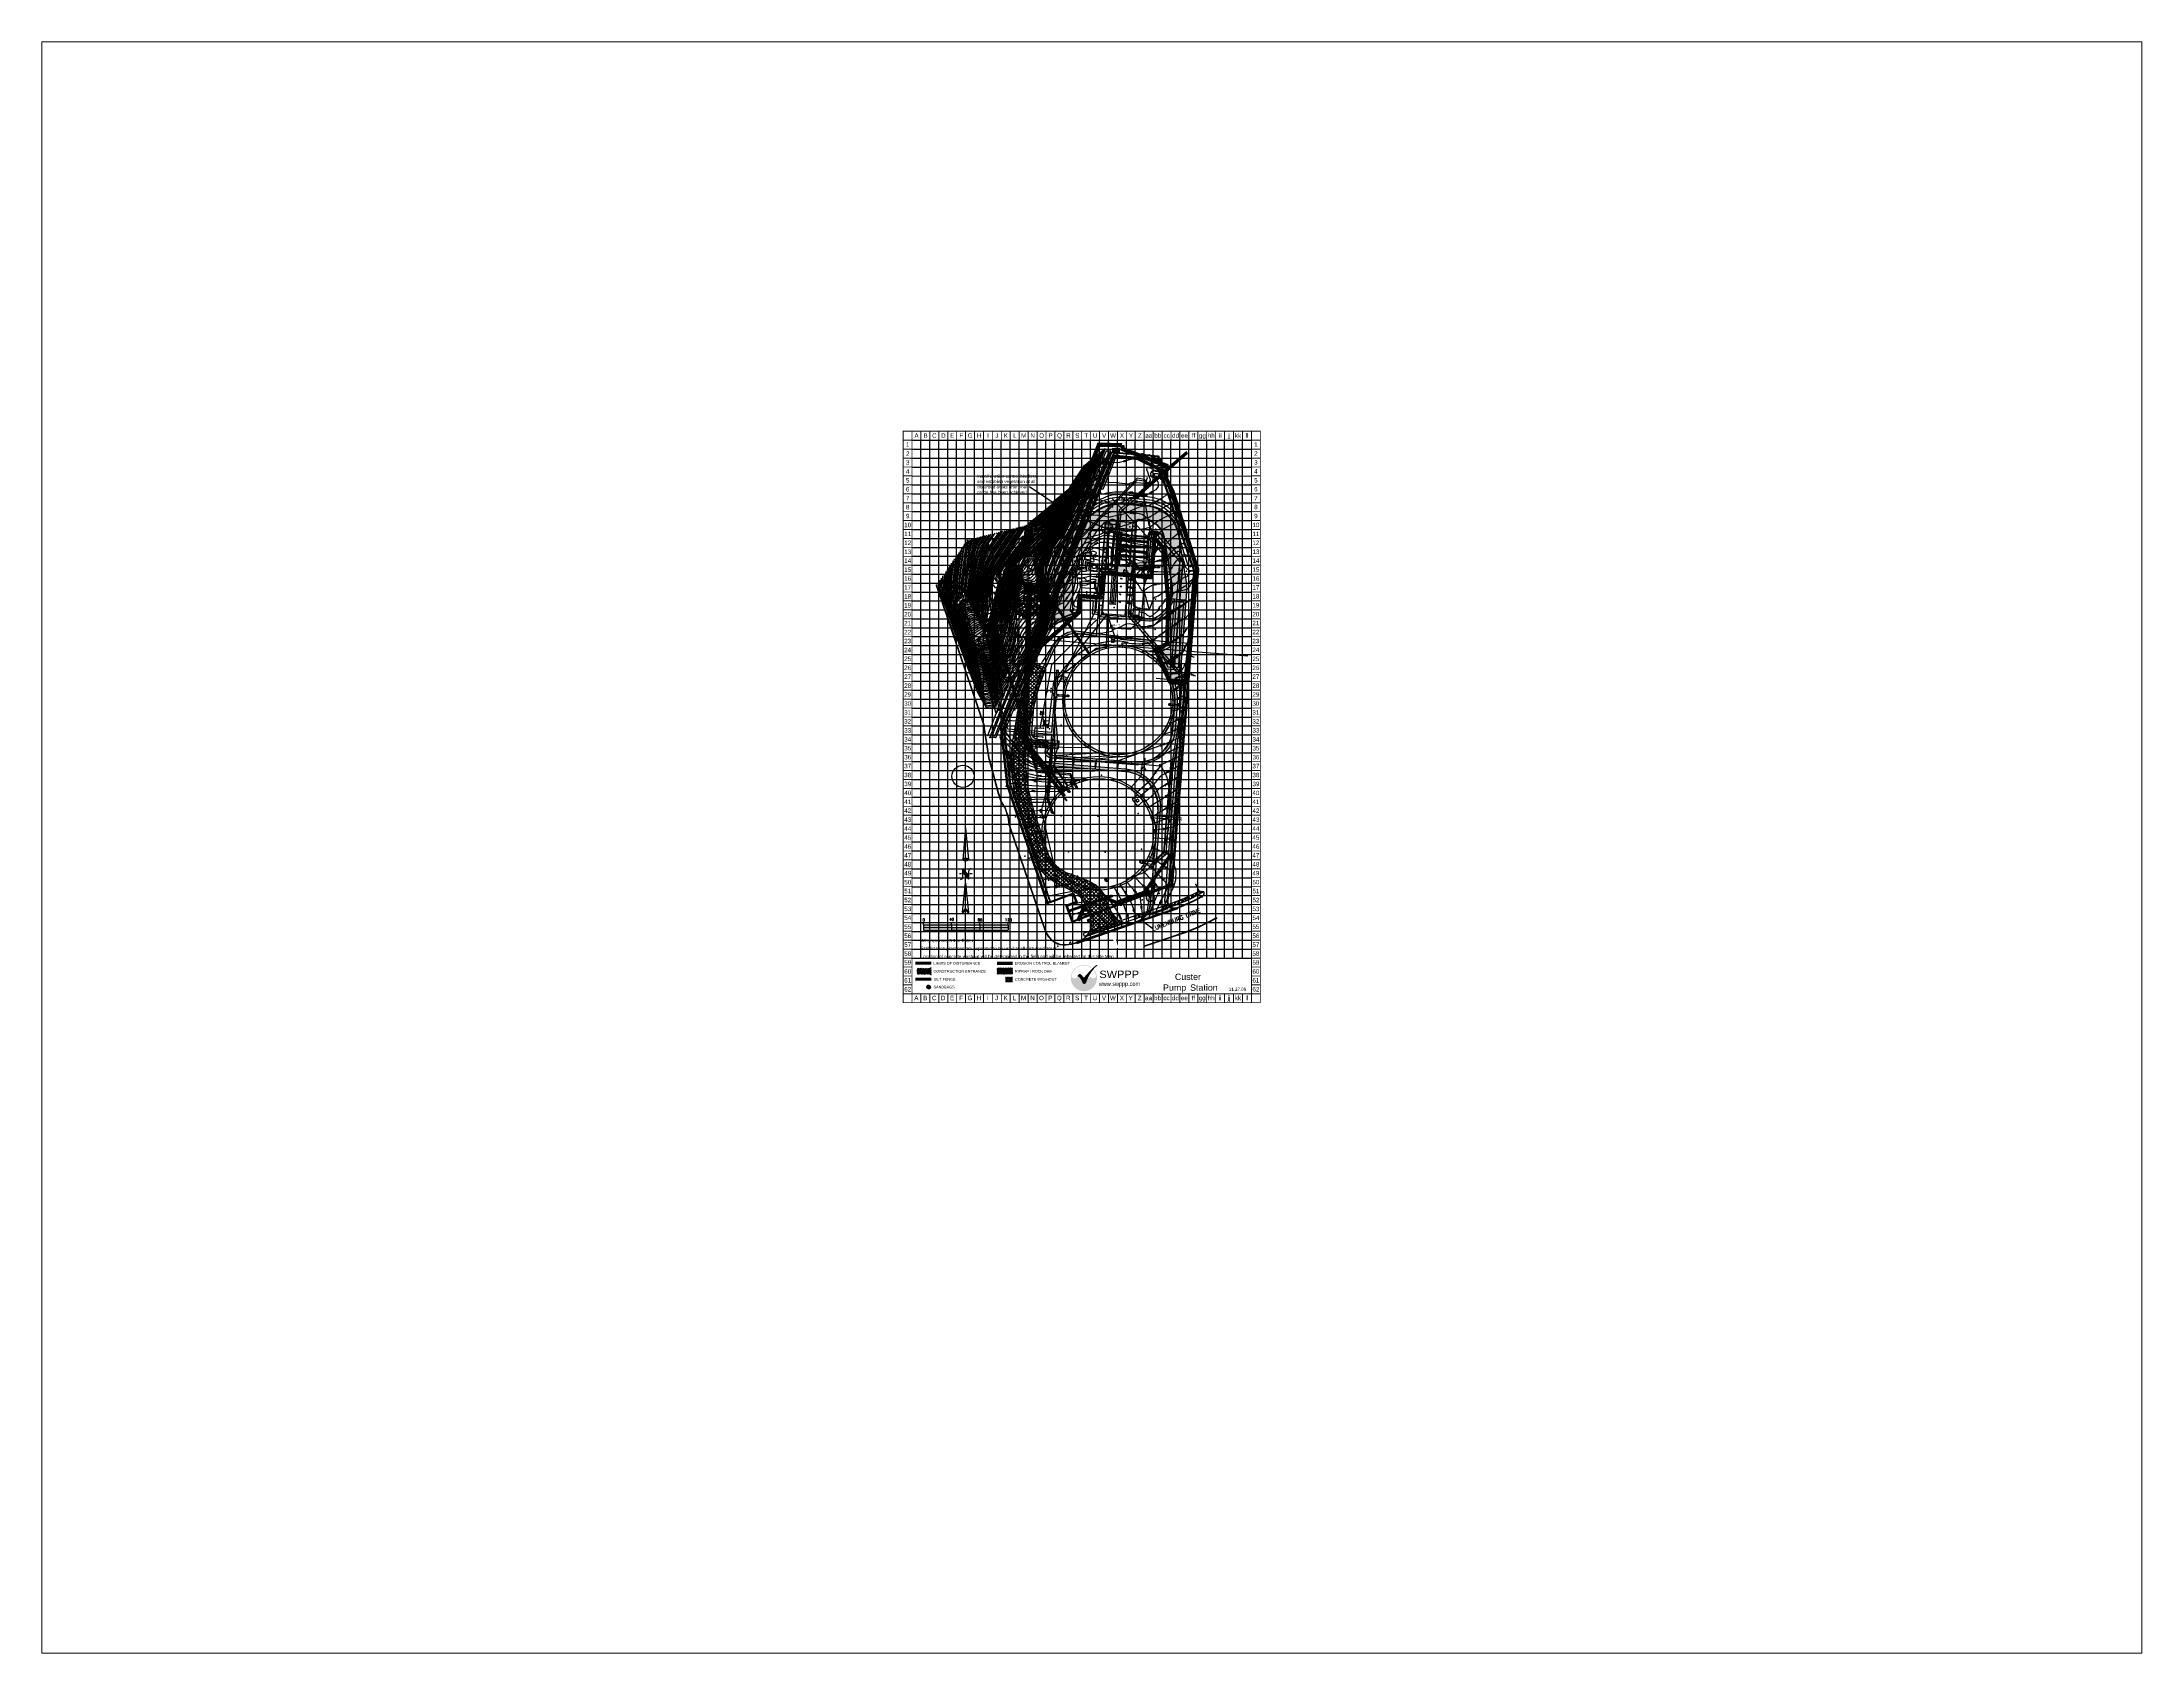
# Paper-space layout 'Layout1' of a CAD drawing. Header units: feet. Extents: x 1.08 to 9.68, y 0.82 to 7.42.
# The model-space entities are those that its viewports show. They can reach past a viewport. Long polylines and large blocks are cut down to what shows.
import ezdxf
from ezdxf.enums import TextEntityAlignment as Align

# ---------------------------------------------------------------- set-up
doc = ezdxf.new("R2010")
doc.units = ezdxf.units.FT
doc.header["$LTSCALE"] = 20
doc.header["$MEASUREMENT"] = 0
doc.header["$PDSIZE"] = 0.5
for name, pattern in [('ACAD_ISO02W100', [15, 12, -3]), ('DASHED', [0.8, 0.75, -0.05]), ('DASHED2', [0.375, 0.25, -0.125]), ('HIDDEN', [0.375, 0.25, -0.125]), ('Prop.Base$0$CENTER', [2.7, 2.5, -0.05, 0.1, -0.05]), ('Prop.Base$0$CREEK', [1.2, 1, -0.05, 0, -0.05, 0, -0.05, 0, -0.05]), ('Prop.Base$0$DASHED', [0.8, 0.75, -0.05]), ('Prop.Base$0$HIDDEN', [0.375, 0.25, -0.125]), ('Prop.Base$0$HIDDENS', [0.075, 0.05, -0.025]), ('Prop.Base$0$STRUCTCL', [1.15, 1, -0.05, 0.05, -0.05]), ('Prop.Base$0$STRUCTDSH', [0.25, 0.2, -0.05])]:
    doc.linetypes.add(name, pattern=pattern)
doc.layers.get('0').update_dxf_attribs({"linetype": 'CONTINUOUS'})
for name, color, linetype in [('1', 7, 'CONTINUOUS'), ('1TEXT', 2, 'CONTINUOUS'), ('BASE', 7, 'CONTINUOUS'), ('CONST-ENTRANCE', 3, 'CONTINUOUS'), ('DIMENSON', 33, 'CONTINUOUS'), ('DPIPE1', 2, 'CONTINUOUS'), ('EC', 43, 'CONTINUOUS'), ('EPVMT', 8, 'DASHED'), ('EWAT', 150, 'DASHED'), ('GRID', 254, 'HIDDEN'), ('LEGEND', 7, 'CONTINUOUS'), ('LOGO', 7, 'CONTINUOUS'), ('NARROW', 7, 'CONTINUOUS'), ('PC', 80, 'CONTINUOUS'), ('PIPE0', 242, 'CONTINUOUS'), ('Prop.Base$0$BLDG', 5, 'CONTINUOUS'), ('Prop.Base$0$BORE', 7, 'CONTINUOUS'), ('Prop.Base$0$CL-PVC', 9, 'Prop.Base$0$STRUCTCL'), ('Prop.Base$0$CREEK', 9, 'Prop.Base$0$CREEK'), ('Prop.Base$0$DEgsr3', 3, 'CONTINUOUS'), ('Prop.Base$0$DEru', 7, 'CONTINUOUS'), ('Prop.Base$0$DIMENSION', 33, 'CONTINUOUS'), ('Prop.Base$0$DISCHARGE-PIPE', 2, 'CONTINUOUS'), ('Prop.Base$0$DISCHARGE-SOLID', 40, 'CONTINUOUS'), ('Prop.Base$0$DOOR', 6, 'CONTINUOUS'), ('Prop.Base$0$DPIPE1', 2, 'CONTINUOUS'), ('Prop.Base$0$DRAIN-SOLID', 40, 'CONTINUOUS'), ('Prop.Base$0$EBLDG', 7, 'DASHED'), ('Prop.Base$0$EELEC', 9, 'CONTINUOUS'), ('Prop.Base$0$EGAS', 9, 'Prop.Base$0$DASHED'), ('Prop.Base$0$EGAS0', 8, 'CONTINUOUS'), ('Prop.Base$0$EHATCHROAD', 52, 'CONTINUOUS'), ('Prop.Base$0$ELgsr3', 3, 'CONTINUOUS'), ('Prop.Base$0$ELru', 7, 'CONTINUOUS'), ('Prop.Base$0$EPIT', 16, 'CONTINUOUS'), ('Prop.Base$0$EPVMT', 8, 'Prop.Base$0$DASHED'), ('Prop.Base$0$ETEL', 7, 'CONTINUOUS'), ('Prop.Base$0$EWALK', 7, 'CONTINUOUS'), ('Prop.Base$0$EWAT', 150, 'Prop.Base$0$DASHED'), ('Prop.Base$0$FENCE', 242, 'Prop.Base$0$DASHED'), ('Prop.Base$0$FTB', 202, 'Prop.Base$0$DASHED'), ('Prop.Base$0$FUTWATER', 3, 'Prop.Base$0$CENTER'), ('Prop.Base$0$GRATING', 9, 'CONTINUOUS'), ('Prop.Base$0$GSR-PPIPE', 2, 'CONTINUOUS'), ('Prop.Base$0$GSR-PPvmtSolid', 50, 'CONTINUOUS'), ('Prop.Base$0$hatch', 9, 'CONTINUOUS'), ('Prop.Base$0$HATCH-BLDG', 50, 'CONTINUOUS'), ('Prop.Base$0$HATCH-ROAD', 50, 'CONTINUOUS'), ('Prop.Base$0$HB0', 242, 'CONTINUOUS'), ('Prop.Base$0$HB00', 7, 'CONTINUOUS'), ('Prop.Base$0$HIDDEN0', 8, 'Prop.Base$0$HIDDENS'), ('Prop.Base$0$INFO', 7, 'CONTINUOUS'), ('Prop.Base$0$LIGHT', 1, 'CONTINUOUS'), ('Prop.Base$0$P-BLDG', 2, 'CONTINUOUS'), ('Prop.Base$0$PCD', 2, 'Prop.Base$0$DASHED'), ('Prop.Base$0$PIPE0', 242, 'CONTINUOUS'), ('Prop.Base$0$PIPE00', 7, 'CONTINUOUS'), ('Prop.Base$0$PIPE1', 2, 'CONTINUOUS'), ('Prop.Base$0$PIPE30', 30, 'CONTINUOUS'), ('Prop.Base$0$PIT', 8, 'Prop.Base$0$HIDDEN'), ('Prop.Base$0$PLINE', 7, 'CONTINUOUS'), ('Prop.Base$0$PNgsr3', 3, 'CONTINUOUS'), ('Prop.Base$0$PNru', 7, 'CONTINUOUS'), ('Prop.Base$0$PPVMT-GSR', 2, 'CONTINUOUS'), ('Prop.Base$0$PPVMT-PS', 2, 'CONTINUOUS'), ('Prop.Base$0$PPVMT1', 2, 'CONTINUOUS'), ('Prop.Base$0$PROP_WALK', 30, 'CONTINUOUS'), ('Prop.Base$0$PSEW0', 52, 'CONTINUOUS'), ('Prop.Base$0$PSEW1', 30, 'CONTINUOUS'), ('Prop.Base$0$PSTRUCT', 3, 'CONTINUOUS'), ('Prop.Base$0$PTGSR', 6, 'CONTINUOUS'), ('Prop.Base$0$PTgsr2', 5, 'CONTINUOUS'), ('Prop.Base$0$PTgsr3', 3, 'CONTINUOUS'), ('Prop.Base$0$PTru', 7, 'CONTINUOUS'), ('Prop.Base$0$PVC0', 1, 'CONTINUOUS'), ('Prop.Base$0$PWALL', 2, 'CONTINUOUS'), ('Prop.Base$0$pwat', 2, 'CONTINUOUS'), ('Prop.Base$0$PWAT-GSR', 192, 'CONTINUOUS'), ('Prop.Base$0$RAYS', 7, 'CONTINUOUS'), ('Prop.Base$0$REMOVE', 33, 'CONTINUOUS'), ('Prop.Base$0$RIPRAP', 255, 'CONTINUOUS'), ('Prop.Base$0$SL', 12, 'CONTINUOUS'), ('Prop.Base$0$SOLID50_PIPE', 40, 'CONTINUOUS'), ('Prop.Base$0$STA1', 2, 'CONTINUOUS'), ('Prop.Base$0$STRUCT2', 192, 'CONTINUOUS'), ('Prop.Base$0$STRUCT3', 132, 'CONTINUOUS'), ('Prop.Base$0$STRUCT30', 30, 'CONTINUOUS'), ('Prop.Base$0$SUCTION-PIPE', 2, 'CONTINUOUS'), ('Prop.Base$0$SUCTION-SOLID', 40, 'CONTINUOUS'), ('Prop.Base$0$TBC', 8, 'Prop.Base$0$DASHED'), ('Prop.Base$0$TOPOTXT', 242, 'CONTINUOUS'), ('Prop.Base$0$TREE', 72, 'CONTINUOUS'), ('Prop.Base$0$TREET', 23, 'CONTINUOUS'), ('Prop.Base$0$WALK', 7, 'CONTINUOUS'), ('Prop.Base$0$WALL', 52, 'CONTINUOUS'), ('PROP_WALK', 30, 'CONTINUOUS'), ('SANDBAGS', 3, 'CONTINUOUS'), ('SILT FENCE', 4, 'DASHED2'), ('TREE', 72, 'CONTINUOUS')]:
    doc.layers.add(name, color=color, linetype=linetype)
doc.styles.add('100', font='romans.shx', dxfattribs={"width": 0.9, "height": 2})
doc.styles.add('140', font='romans.shx', dxfattribs={"height": 2.8})
doc.styles.add('80', font='romans.shx', dxfattribs={"width": 0.9, "height": 1.6})
doc.styles.add('l120', font='romans.shx', dxfattribs={"width": 0.9, "oblique": 15, "height": 6})
doc.styles.add("L200'", font='ARIAL.TTF', dxfattribs={"height": 0.001969})
doc.styles.add('LOGO1', font='Rockeb.TTF', dxfattribs={"height": 25})
doc.styles.add('Prop.Base$0$100', font='romans', dxfattribs={"width": 0.9, "height": 2})
doc.styles.add('Prop.Base$0$S100', font='romans', dxfattribs={"width": 0.9, "oblique": 20, "height": 2})
doc.styles.add('Prop.Base$0$STANDARD', font='txt')
doc.styles.add('Prop.Base$0$UTIL', font='romans.shx', dxfattribs={"width": 0.8})
doc.styles.add('S100', font='romans.shx', dxfattribs={"width": 0.9, "oblique": 20, "height": 2})
doc.styles.get("Standard").update_dxf_attribs({"font": 'ARIAL.TTF'})
doc.linetypes.add('CONC', pattern='A,0.45,-0.05,0.9,[140,ltypeshp.shx,S=0.013,R=0,X=0,Y=0],0.45', length=1.85)
doc.linetypes.add('Prop.Base$0$ASPH-E', pattern='A,0.45,-0.05,0.9,[138,ltypeshp.shx,S=0.013,R=0,X=0,Y=0],0.45', length=1.85)
doc.linetypes.add('Prop.Base$0$BWF', pattern='A,0.9,-0.05,[135,ltypeshp.shx,S=0.03,R=0,X=0,Y=0],-0.05', length=1)
doc.linetypes.add('Prop.Base$0$FENCELINE2', pattern='A,0.25,[132,ltypeshp.shx,S=0.1,R=0,X=0,Y=0],-0.2,1', length=1.45)
doc.linetypes.add('Prop.Base$0$GAS_LINE', pattern='A,0.5,-0.05,["GAS",Prop.Base$0$UTIL,S=0.08,R=0,X=-0.1,Y=-0.04],-0.25', length=0.8)
pattern_1 = [(50, (5132.2035, 4573.0356), (5.37945, -0.47064), [0.5625, -6.1875]), (355, (5132.2035, 4573.0356), (-1.040635, 5.64144), [0.45, -4.95]), (100.4514, (5132.652, 4572.9964), (4.33882, 5.170797), [0.47805, -5.258566]), (46.1842, (5132.2035, 4574.5356), (8.00431, -1.24139), [0.84375, -9.28125]), (96.6356, (5132.8705, 4574.432), (7.00997, 7.30588), [0.71708, -7.88785]), (351.1842, (5132.2035, 4574.536), (7.00996, 7.30589), [0.675, -7.425]), (21, (5132.9535, 4574.1606), (4.476803, -3.01964), [0.5625, -6.1875]), (326, (5132.9535, 4574.1606), (1.824865, 5.438625), [0.45, -4.95]), (71.4514, (5133.3265, 4573.909), (6.30167, 2.41898), [0.47805, -5.258566]), (37.5, (5132.2035, 4573.0356), (0.091199, 2.496704), [0, -4.89, 0, -5.025, 0, -4.96875]), (7.5, (5132.2035, 4573.0356), (1.973022, 2.958088), [0, -2.865, 0, -4.7775, 0, -1.89375]), (327.5, (5130.531, 4573.0356), (4.003668, -0.169162), [0, -1.875, 0, -5.85, 0, -7.7625]), (317.5, (5129.781, 4573.0356), (4.373896, 0.750787), [0, -2.4375, 0, -3.885, 0, -5.5125])]

# ---------------------------------------------------------------- blocks, each defined once
blk = doc.blocks.new('JWB')
blk.add_circle((0, 0), 0.79)
blk = doc.blocks.new('BREAK')
blk.add_line((0.02, -0.06), (0.06, 0.06))
for centre, start, end in [((-0.06, 0.12), 295.56, 334.44), ((0.14, -0.12), 115.56, 154.44)]:
    blk.add_arc(centre, 0.133, start, end)
blk = doc.blocks.new('Prop.Base$0$tick')
blk.add_line((0, 0), (0, 1))
blk = doc.blocks.new('Prop.Base$0$boring')
at = {"const_width": 0.125}
for points in [[(-0.0625, 0, 0.41421356), (0, -0.0625, 0.41421356)], [(0.0625, 0, 0.41421356), (0, 0.0625, 0.41421356)]]:
    blk.add_lwpolyline(points, format="xyb", dxfattribs=at)
blk.add_circle((0, 0), 0.125)
blk = doc.blocks.new('Prop.Base$0$FLG30')
for p, q in [((2.12, 19.375), (-2.12, 19.375)), ((-2.12, 19.375), (-2.12, -19.375)), ((0, 19.375), (0, -19.375)), ((2.12, 19.375), (2.12, -19.375)), ((2.12, -19.375), (-2.12, -19.375))]:
    blk.add_line(p, q)
blk = doc.blocks.new('Prop.Base$0$HYY')
h = blk.add_hatch(color=256)
edge = h.paths.add_edge_path()
edge.add_arc((0, 0), 0.5, 180, 360)
edge.add_arc((0.2, 0.5), 0.531, 241.9275, 298.0725, ccw=False)
edge.add_arc((-0.2, -0.5), 0.531, 61.9275, 118.0725)
blk.add_lwpolyline([(0.5, 0, -0.25), (0, 0, 0.25), (-0.5, 0, 0.25)], format="xyb")
at = {"layer": 'Prop.Base$0$PLINE'}
blk.add_lwpolyline([(-0.5, 0, 1), (0.5, 0, -0.25), (0, 0, 0.25)], format="xyb", close=True, dxfattribs=at)
blk = doc.blocks.new('Prop.Base$0$treet')
at = {"layer": 'Prop.Base$0$TREET', "const_width": 0.5}
blk.add_lwpolyline([(-0.25, 0, 1), (0.25, 0, 1)], format="xyb", close=True, dxfattribs=at)
blk = doc.blocks.new('Prop.Base$0$3-treet')
at = {"layer": 'Prop.Base$0$TREET', "rotation": 181.6243307385439}
for p in [(-0.9, -0.5), (0, 1), (0.9, -0.5)]:
    blk.add_blockref('Prop.Base$0$treet', p, dxfattribs=at)
blk = doc.blocks.new('Prop.Base$0$FLG54')
for p, q in [((3, 33.125), (-3, 33.125)), ((-3, 33.125), (-3, -33.125)), ((0, 33.125), (0, -33.125)), ((3, 33.125), (3, -33.125)), ((3, -33.125), (-3, -33.125))]:
    blk.add_line(p, q)
blk = doc.blocks.new('Prop.Base$0$MJ42')
for p, q in [((0, 26.4996), (-2.62, 23.8796)), ((-2.62, 23.8796), (-2.62, -23.8796)), ((0, 26.4996), (0, -26.4996)), ((2.62, 26.4996), (0, 26.4996)), ((2.62, 26.4996), (2.62, -26.4996)), ((-2.62, -23.8796), (0, -26.4996)), ((2.62, -26.4996), (0, -26.4996))]:
    blk.add_line(p, q)
blk = doc.blocks.new('Prop.Base$0$2-treet')
at = {"layer": 'Prop.Base$0$TREET', "rotation": 191.7768489882769}
for p in [(0, 1), (0, -1)]:
    blk.add_blockref('Prop.Base$0$treet', p, dxfattribs=at)
blk = doc.blocks.new('Prop.Base$0$ltree')
at = {"layer": 'Prop.Base$0$TREE'}
blk.add_lwpolyline([(4.5, 0, 0.836526), (4.3, 1.2, 0.836526), (3.9, 2.3, 0.836526), (3.2, 3.2, 0.836526), (2.2, 3.9, 0.836526), (1.1, 4.4, 0.832239), (0, 4.6, 0.832239), (-1.1, 4.4, 0.836526), (-2.2, 3.9, 0.836526), (-3.2, 3.2, 0.836526), (-3.9, 2.3, 0.836526), (-4.3, 1.2, 0.836526), (-4.5, 0, 0.836526), (-4.3, -1.2, 0.836526), (-3.9, -2.3, 0.836526), (-3.2, -3.2, 0.836526), (-2.2, -3.9, 0.836526), (-1.1, -4.4, 0.832239), (0, -4.6, 0.832239), (1.1, -4.4, 0.836526), (2.2, -3.9, 0.836526), (3.2, -3.2, 0.836526), (3.9, -2.3, 0.836526), (4.3, -1.2, 0.836526)], format="xyb", close=True, dxfattribs=at)
blk = doc.blocks.new('Prop.Base$0$1B90')
for p, q in [((1, -1), (1, 1)), ((-1, -1), (1, -1))]:
    blk.add_line(p, q)
for radius in [2.22, 0.724]:
    blk.add_arc((1, -1), radius, 90, 180)
blk = doc.blocks.new('Prop.Base$0$MH')
for radius in [0.5, 0.333, 0.167]:
    blk.add_circle((0, 0), radius)
blk = doc.blocks.new('Prop.Base$0$FLG36')
for p, q in [((2.38, 23), (-2.38, 23)), ((-2.38, 23), (-2.38, -23)), ((0, 23), (0, -23)), ((2.38, 23), (2.38, -23)), ((2.38, -23), (-2.38, -23))]:
    blk.add_line(p, q)
blk = doc.blocks.new('Prop.Base$0$HBIB')
at = {"layer": 'Prop.Base$0$HB0'}
for p, q in [((-1.4, -1.4), (1.4, 1.4)), ((-1.4, 1.4), (1.4, -1.4))]:
    blk.add_line(p, q, dxfattribs=at)
blk.add_circle((0, 0), 2, dxfattribs=at)
at = {"layer": 'Prop.Base$0$HB00'}
for p, q in [((0, 0), (3.5, 0)), ((2.5, -1.5), (2.5, 1.5)), ((3.5, -1.5), (3.5, 1.5))]:
    blk.add_line(p, q, dxfattribs=at)
blk = doc.blocks.new('Prop.Base$0$DOOR')
at = {"layer": 'Prop.Base$0$DOOR'}
blk.add_line((0, 0), (35, 36), dxfattribs=at)
blk.add_arc((0, 0), 48, 0, 45.2962, dxfattribs=at)
blk = doc.blocks.new('Prop.Base$0$MJ24')
for p, q in [((0, 15.9912), (-1.88, 14.1112)), ((-1.88, -14.1112), (-1.88, 14.1112)), ((0, 15.9912), (1.88, 15.9912)), ((0, -15.9912), (0, 15.9912)), ((1.88, -15.9912), (1.88, 15.9912)), ((-1.88, -14.1112), (0, -15.9912)), ((0, -15.9912), (1.88, -15.9912))]:
    blk.add_line(p, q)
blk = doc.blocks.new('Prop.Base$0$FLG24')
for p, q in [((-1.88, 15.9912), (1.88, 15.9912)), ((-1.88, -15.9912), (-1.88, 15.9912)), ((0, -15.9912), (0, 15.9912)), ((1.88, -15.9912), (1.88, 15.9912)), ((-1.88, -15.9912), (1.88, -15.9912))]:
    blk.add_line(p, q)
blk = doc.blocks.new('Prop.Base$0$MJ30')
for p, q in [((0, 19.375), (-2.12, 17.255)), ((-2.12, 17.255), (-2.12, -17.255)), ((2.12, 19.375), (0, 19.375)), ((0, 19.375), (0, -19.375)), ((2.12, 19.375), (2.12, -19.375)), ((0, -19.375), (-2.12, -17.255)), ((2.12, -19.375), (0, -19.375))]:
    blk.add_line(p, q)
blk = doc.blocks.new('Prop.Base$0$MJ54')
for p, q in [((0, 33.125), (-3, 30.125)), ((-3, 30.125), (-3, -30.125)), ((3, 33.125), (0, 33.125)), ((0, 33.125), (0, -33.125)), ((3, 33.125), (3, -33.125)), ((-3, -30.125), (0, -33.125)), ((3, -33.125), (0, -33.125))]:
    blk.add_line(p, q)
blk = doc.blocks.new('Prop.Base$0$A$C42843460')
at = {"layer": 'Prop.Base$0$PIPE1'}
for radius in [69.3, 15.3]:
    blk.add_arc((-18, -42), radius, 45, 90, dxfattribs=at)
at = {"layer": 'Prop.Base$0$PIPE0'}
for p, rotation in [((-21, 0), 180), ((14, -14), 314.9999999999816)]:
    blk.add_blockref('Prop.Base$0$MJ54', p, dxfattribs=dict(at, rotation=rotation))
blk = doc.blocks.new('Prop.Base$0$54-90D_BEND')
at = {"layer": 'Prop.Base$0$DPIPE1'}
for p, q in [((-34.3, 0), (-39, 0)), ((-34.3, 27), (-36, 27)), ((-34.3, -27), (-36, -27)), ((-27, -36), (-27, -34.3)), ((27, -36), (27, -34.3))]:
    blk.add_line(p, q, dxfattribs=at)
for radius in [61.3, 7.3]:
    blk.add_arc((-34.3, -34.3), radius, 0, 90, dxfattribs=at)
at = {"layer": 'Prop.Base$0$PIPE0'}
for p, rotation in [((-39, 0), 180), ((0, -39), 270)]:
    blk.add_blockref('Prop.Base$0$MJ54', p, dxfattribs=dict(at, rotation=rotation))
blk = doc.blocks.new('Prop.Base$0$FLGFLX36')
for p, q in [((7, 23), (7, -23)), ((10, 23), (7, 23)), ((10, 23), (10, -23)), ((18, 23), (18, -23)), ((20, 23), (18, 23)), ((20, 23), (20, -23)), ((10, -23), (7, -23)), ((20, -23), (18, -23))]:
    blk.add_line(p, q)
at = {"layer": 'Prop.Base$0$PIPE0'}
for p, q in [((10, 19), (18, 19)), ((10, -19), (18, -19))]:
    blk.add_line(p, q, dxfattribs=at)
at = {"layer": 'Prop.Base$0$PIPE00'}
for p, q in [((-3, 25), (-3, -25)), ((-3, 25), (-2, 25)), ((-2, 25), (-2, 23)), ((-2, 23), (-2, -23)), ((2, 23), (-2, 23)), ((0, 23), (0, -23)), ((2, 23), (2, -23)), ((26, 23), (30, 23)), ((26, 23), (26, -23)), ((28, 23), (28, -23)), ((30, 25), (30, 23)), ((31, 25), (30, 25)), ((30, 23), (30, -23)), ((31, 25), (31, -25)), ((-3, -25), (-2, -25)), ((-2, -25), (-2, -23)), ((2, -23), (-2, -23)), ((26, -23), (30, -23)), ((30, -25), (30, -23)), ((31, -25), (30, -25))]:
    blk.add_line(p, q, dxfattribs=at)
at = {"layer": 'Prop.Base$0$PIPE1'}
for p, q in [((-3, 24), (-4, 24)), ((-3, 0), (-4, 0)), ((-2, 24), (30, 24)), ((2, 18), (9, 18)), ((6, 21), (7, 21)), ((6, 15), (7, 15)), ((6, 8), (7, 8)), ((10, 21), (18, 21)), ((10, 15), (18, 15)), ((10, 8), (18, 8)), ((19, 18), (26, 18)), ((20, 21), (22, 21)), ((20, 15), (22, 15)), ((20, 8), (22, 8)), ((31, 24), (32, 24)), ((31, 0), (32, 0)), ((-3, -24), (-4, -24)), ((-2, 0), (30, 0)), ((-2, -24), (30, -24)), ((2, -18), (9, -18)), ((6, -8), (7, -8)), ((6, -15), (7, -15)), ((6, -21), (7, -21)), ((10, -8), (18, -8)), ((10, -15), (18, -15)), ((10, -21), (18, -21)), ((26, -18), (19, -18)), ((20, -8), (22, -8)), ((20, -15), (22, -15)), ((20, -21), (22, -21)), ((31, -24), (32, -24))]:
    blk.add_line(p, q, dxfattribs=at)
blk = doc.blocks.new('Prop.Base$0$FLG14')
for p, q in [((-1, 10), (1, 10)), ((-1, -10), (-1, 10)), ((0, -10), (0, 10)), ((1, -10), (1, 10)), ((-1, -10), (1, -10))]:
    blk.add_line(p, q)
blk = doc.blocks.new('Prop.Base$0$15UNION')
for p, q in [((-1, 1), (0, 1)), ((-1, -1), (-1, 1)), ((1, 1), (0, 1)), ((0, 1), (0, 1)), ((0, -1), (0, 1)), ((0, -1), (0, 1)), ((1, -1), (1, 1)), ((-1, -1), (0, -1)), ((0, -1), (0, -1)), ((1, -1), (0, -1))]:
    blk.add_line(p, q)
blk = doc.blocks.new('Prop.Base$0$15X15TEE')
for p, q in [((-2.4, 1.125), (-2.4, -1.125)), ((-2.4, 1.125), (-1.125, 1.125)), ((-1.125, 2.8), (1.125, 2.8)), ((-1.125, 2.8), (-1.125, 1.125)), ((1.125, 2.8), (1.125, 1.125)), ((1.125, 1.125), (2.4, 1.125)), ((2.4, 1.125), (2.4, -1.125)), ((-2.4, -1.125), (2.4, -1.125))]:
    blk.add_line(p, q)
blk = doc.blocks.new('Prop.Base$0$15VB90')
for p, q in [((0, 1.125), (2.4, 1.125)), ((2.4, 1.125), (2.4, -1.125)), ((0, -1.125), (2.4, -1.125))]:
    blk.add_line(p, q)
blk.add_arc((0, 0), 1.125, 90, 270)
blk = doc.blocks.new('Prop.Base$0$FLG16')
for p, q in [((-1.44, 11.7504), (1.44, 11.7504)), ((-1.44, -11.7504), (-1.44, 11.7504)), ((0, -11.7504), (0, 11.7504)), ((1.44, -11.7504), (1.44, 11.7504)), ((-1.44, -11.7504), (1.44, -11.7504))]:
    blk.add_line(p, q)
blk = doc.blocks.new('Prop.Base$0$1VB90')
for p, q in [((0, 0.75), (1.5, 0.75)), ((1.5, 0.75), (1.5, -0.75)), ((1.5, -0.75), (0, -0.75))]:
    blk.add_line(p, q)
blk.add_arc((0, 0), 0.75, 90, 270)
blk = doc.blocks.new('tree')
at = {"layer": 'TREE'}
blk.add_lwpolyline([(3.5, 2, 1.097578), (2, 3.5, 1.097578), (0, 4, 1.097578), (-2, 3.5, 1.097578), (-3.5, 2, 1.097578), (-4, 0, 1.097578), (-3.5, -2, 1.097578), (-2, -3.5, 1.097578), (0, -4, 1.097578), (2, -3.5, 1.097578), (3.5, -2, 1.097578), (4, 0, 1.097578)], format="xyb", close=True, dxfattribs=at)
blk = doc.blocks.new('FLG24')
for p, q in [((-1.88, 15.9912), (1.88, 15.9912)), ((-1.88, -15.9912), (-1.88, 15.9912)), ((0, -15.9912), (0, 15.9912)), ((1.88, -15.9912), (1.88, 15.9912)), ((-1.88, -15.9912), (1.88, -15.9912))]:
    blk.add_line(p, q)
blk = doc.blocks.new('MJ54')
for p, q in [((0, 33.125), (-3, 30.125)), ((-3, 30.125), (-3, -30.125)), ((3, 33.125), (0, 33.125)), ((0, 33.125), (0, -33.125)), ((3, 33.125), (3, -33.125)), ((-3, -30.125), (0, -33.125)), ((3, -33.125), (0, -33.125))]:
    blk.add_line(p, q)
blk = doc.blocks.new('54-90D_BEND')
at = {"layer": 'DPIPE1'}
for p, q in [((-34.3, 27), (-36, 27)), ((-34.3, -27), (-36, -27)), ((-27, -36), (-27, -34.3)), ((27, -36), (27, -34.3))]:
    blk.add_line(p, q, dxfattribs=at)
for radius in [61.3, 7.3]:
    blk.add_arc((-34.3, -34.3), radius, 0, 90, dxfattribs=at)
at = {"layer": 'PIPE0'}
for p, rotation in [((-39, 0), 180), ((0, -39), 270)]:
    blk.add_blockref('MJ54', p, dxfattribs=dict(at, rotation=rotation))
blk = doc.blocks.new('Prop.Base$0$COUPLE14')
for p, q in [((-5, 10), (-3, 10)), ((-5, -10), (-5, 10)), ((-3, -10), (-3, 10)), ((3, 10), (5, 10)), ((3, -10), (3, 10)), ((5, -10), (5, 10)), ((-5, -10), (-3, -10)), ((3, -10), (5, -10))]:
    blk.add_line(p, q)
at = {"layer": 'Prop.Base$0$PIPE0'}
for p, q in [((-3, 8), (3, 8)), ((-3, -8), (3, -8))]:
    blk.add_line(p, q, dxfattribs=at)
at = {"layer": 'Prop.Base$0$PIPE1'}
for p, q in [((-6, 9), (-5, 9)), ((-5, 5), (-6, 5)), ((-5, 0), (-6, 0)), ((-3, 9), (3, 9)), ((-3, 5), (3, 5)), ((-3, 0), (3, 0)), ((5, 9), (6, 9)), ((5, 5), (6, 5)), ((5, 0), (6, 0)), ((-5, -5), (-6, -5)), ((-6, -9), (-5, -9)), ((-3, -5), (3, -5)), ((-3, -9), (3, -9)), ((5, -5), (6, -5)), ((5, -9), (6, -9))]:
    blk.add_line(p, q, dxfattribs=at)
blk = doc.blocks.new('washout')
at = {"layer": 'BASE'}
h = blk.add_hatch(dxfattribs=at)
h.set_pattern_fill('AR-SAND', color=30, scale=1.29438, style=0)
h.set_pattern_definition([(37.5, (1095.3101, -97.0785), (-0.0815373, 2.494042), [0, -1.9674576, 0, -2.200446, 0, -2.1033675]), (7.5, (1095.31, -97.0785), (2.290764, 3.652929), [0, -1.0613916, 0, -1.7733006, 0, -0.6795495]), (327.5, (1093.718, -97.0785), (4.030883, 0.007325), [0, -0.64719, 0, -2.329884, 0, -3.041793]), (317.5, (1093.718, -97.0785), (3.89107, 1.136046), [0, -0.323595, 0, -1.5273684, 0, -1.747413])])
h.paths.add_polyline_path([(44, 0), (44, 32), (0, 32), (0, 0)])
at = {"layer": 'BASE', "color": 30, "linetype": 'ACAD_ISO02W100', "const_width": 1.62}
blk.add_lwpolyline([(0, 0), (44, 0), (44, 32), (0, 32)], close=True, dxfattribs=at)
blk = doc.blocks.new('North Arrow')
at = {"layer": 'NARROW'}
for p, q in [((0, 0), (22.4, 2)), ((0, 0), (22.3, -2)), ((28.8, -2.1), (34, 2.3)), ((36.2, 2.3), (30.5, 2.3)), ((36.2, 2.3), (31, -2.1)), ((32.4, 3.1), (32.4, 4.6)), ((39.1, 0), (60, 2.1)), ((31.2, 0), (21.7, 0)), ((21.7, 0), (21.7, 0)), ((28.8, -2.1), (35, -2.1)), ((32.4, -4.3), (32.4, -2.8)), ((57.5, 0), (33.4, 0)), ((59.8, -2.1), (39, 0)), ((57.7, 0), (57.8, 0)), ((57.8, -0.1), (57.7, 0))]:
    blk.add_line(p, q, dxfattribs=at)
blk.add_lwpolyline([(22.4, -2), (22.6, -1.9, 0.091577), (22.9, -1.4, 0.048306), (23, -0.8), (23.1, 0), (23, 0.8, 0.048306), (22.9, 1.4, 0.091577), (22.6, 1.9), (22.4, 2), (22.1, 1.9, 0.091577), (21.9, 1.4, 0.048306), (21.7, 0.8), (21.7, 0), (21.7, -0.8, 0.048306), (21.9, -1.4, 0.091577), (22.1, -1.9)], format="xyb", close=True, dxfattribs=at)
for points in [[(57.5, 0), (57.4, 0.1, -0.066818), (57.7, 0.5, -0.03073), (58, 0.8), (58.5, 1.3), (59.1, 1.7, -0.03073), (59.5, 2, -0.066818), (59.9, 2.1), (60, 2.1)], [(60, 2.1), (60.1, 1.9, -0.066818), (59.8, 1.6, -0.03073), (59.4, 1.1), (59, 0.7), (58.4, 0.3, -0.03073), (58, 0.1, -0.036692), (57.8, 0)], [(57.5, 0), (57.4, -0.2, 0.066818), (57.7, -0.5, 0.03073), (58, -0.9), (58.5, -1.4), (59.1, -1.8, 0.03073), (59.5, -2, 0.066818), (59.9, -2.2), (60, -2.1)], [(60, -2.1), (60.1, -2, 0.066818), (59.8, -1.6, 0.03073), (59.4, -1.2), (59, -0.8), (58.4, -0.4, 0.03073), (58, -0.1, 0.036692), (57.8, 0)]]:
    blk.add_lwpolyline(points, format="xyb", dxfattribs=at)
for centre, start, end in [((30.5, 3.9), 178.8769, 270), ((35, -3.6), 358.8769, 90)]:
    blk.add_arc(centre, 1.53, start, end, dxfattribs=at)
for points in [[(23.1, 0), (21.7, 0.8), (23, 0.7), (21.9, 1.4)], [(23, -0.8), (21.7, 0), (23.1, 0), (21.7, 0.8)], [(23, 0.7), (21.9, 1.4), (22.9, 1.4), (22.1, 1.9)], [(22.9, 1.4), (22.1, 1.9), (22.6, 1.9), (22.4, 2)], [(31, -2.1), (36.2, 2.4), (28.7, -2.1), (34, 2.4)], [(57.4, 0.1), (57.7, 0), (57.5, 0.2), (57.8, 0)], [(57.5, 0), (57.7, 0), (57.4, 0.1), (57.7, 0)], [(57.5, 0.2), (57.8, 0), (57.6, 0.4), (57.9, 0.1)], [(57.6, 0.4), (57.9, 0.1), (57.7, 0.5), (58.1, 0.1)], [(57.7, 0.5), (58.1, 0.1), (57.8, 0.7), (58.3, 0.3)], [(57.8, 0.7), (58.3, 0.3), (58, 0.9), (58.5, 0.4)], [(58, 0.9), (58.5, 0.4), (58.3, 1.1), (58.7, 0.6)], [(58.3, 1.1), (58.7, 0.6), (58.5, 1.3), (59, 0.8)], [(58.5, 1.3), (59, 0.8), (58.7, 1.4), (59.3, 1)], [(59.3, 1), (58.7, 1.4), (59.4, 1.1), (59, 1.6)], [(59.4, 1.1), (59, 1.6), (59.6, 1.3), (59.3, 1.8)], [(59.6, 1.3), (59.3, 1.8), (59.8, 1.6), (59.5, 2)], [(59.8, 1.6), (59.5, 2), (59.9, 1.7), (59.7, 2)], [(59.9, 1.7), (59.7, 2), (60.1, 1.9), (59.9, 2.1)], [(60.1, 1.9), (59.9, 2.1), (60, 2.1)], [(22.9, -1.4), (21.7, -0.9), (23, -0.8), (21.7, 0)], [(22.6, -1.9), (21.9, -1.4), (22.9, -1.4), (21.7, -0.9)], [(22.4, -2), (22.1, -1.9), (22.6, -1.9), (21.9, -1.4)], [(57.4, -0.1), (57.7, 0), (57.5, 0), (57.7, 0)], [(57.5, -0.2), (57.7, 0), (57.4, -0.1), (57.7, 0)], [(57.5, -0.3), (57.8, -0.1), (57.5, -0.2), (57.7, 0)], [(57.6, -0.5), (57.9, -0.1), (57.5, -0.3), (57.8, -0.1)], [(57.8, -0.7), (58.1, -0.2), (57.6, -0.5), (57.9, -0.1)], [(58, -0.9), (58.3, -0.3), (57.8, -0.7), (58.1, -0.2)], [(58.2, -1.1), (58.6, -0.5), (58, -0.9), (58.3, -0.3)], [(58.6, -1.4), (58.9, -0.8), (58.2, -1.1), (58.6, -0.5)], [(58.9, -1.6), (59.2, -1), (58.6, -1.4), (58.9, -0.8)], [(59.1, -1.8), (59.6, -1.4), (58.9, -1.7), (59.2, -1)], [(59.3, -1.9), (59.8, -1.6), (59.1, -1.8), (59.6, -1.4)], [(59.5, -1.3), (59.4, -1.2), (59.2, -1)], [(59.6, -2.1), (59.9, -1.8), (59.3, -1.9), (59.8, -1.6)], [(59.8, -2.1), (60, -2), (59.6, -2.1), (59.9, -1.8)], [(59.9, -2.2), (60, -2.1), (59.8, -2.1), (60, -2)]]:
    blk.add_solid(points, dxfattribs=at)
blk = doc.blocks.new('new logo')
at = {"layer": 'LOGO'}
h = blk.add_hatch(color=170, dxfattribs=at)
h.paths.add_polyline_path([(67.4, 44.1), (66.8, 44.7), (66.3, 45.2), (66, 45.8), (65.5, 46.4), (65.1, 47.2), (64.7, 47.9), (64.4, 48.5), (64.2, 49), (63.9, 49.6), (63.7, 50.1), (63.3, 51), (62.9, 52), (62.6, 52.8), (62.4, 53.3), (62.2, 53.7), (62.1, 54.2), (61.9, 54.7), (61.7, 55.2), (61.5, 55.7), (61.3, 56.3), (61, 56.8), (60.8, 57.4), (60.5, 57.9), (60.2, 58.5), (60, 59.1), (59.7, 59.6), (59.3, 60.2), (59, 60.8), (58.7, 61.3), (58.3, 61.9), (58, 62.4), (57.6, 62.9), (57.3, 63.4), (56.9, 63.9), (56.6, 64.3), (56.3, 64.7), (55.9, 65.1), (55.6, 65.5), (55.2, 65.9), (54.9, 66.2), (54, 66.2), (52.9, 66.3), (52, 66.5), (51.5, 66.6), (50.9, 66.8), (50.3, 67), (49.4, 67.4), (48.3, 67.9), (47.3, 68.6), (46.5, 69.3), (45.7, 70), (45, 70.8), (44.4, 71.5), (44, 72.2), (43.6, 72.7), (43.4, 72.9), (43.2, 73.2), (43.1, 73.4), (43, 73.5), (42.8, 73.7), (42.7, 73.7), (42.7, 73.8), (42.6, 73.8), (42.5, 73.7), (42.5, 73.6), (42.4, 73.5), (42.4, 73.4), (42.3, 73.2), (42.2, 72.8), (42, 72.1), (41.7, 71.5), (41.4, 70.9), (41, 70.3), (40.5, 69.8), (40, 69.2), (39.4, 68.7), (38.8, 68.2), (38.1, 67.7), (37.3, 67.3), (36.5, 66.9), (35.7, 66.6), (34.9, 66.3), (34, 66.1), (33, 66), (31.9, 65.9), (30.8, 65.9), (29.6, 65.9), (28.6, 66), (27.6, 66.1), (26.7, 66.4), (25.8, 66.7), (25, 67.1), (24.1, 67.6), (23.2, 68.2), (22.4, 68.9), (21.8, 69.5), (21.4, 69.9), (21, 70.4), (20.6, 70.9), (20.2, 71.5), (19.9, 72.1), (19.5, 72.9), (19.2, 73.8), (18.9, 74.8, -0.595729), (106.3, 106.8), (107, 107.5), (107.5, 108), (108.1, 108.6, 37.93689), (112.3, 104.5), (112.1, 104.2), (111.6, 103.7), (111.1, 103.1), (110.6, 102.5, -0.146449), (123.6, 75), (123.3, 74.5), (123.1, 74), (122.9, 73.5), (122.8, 73.1), (122.5, 72.4), (122.2, 71.7), (121.9, 71.1), (121.5, 70.5), (121.1, 70), (120.7, 69.5), (120.2, 69), (119.6, 68.6), (119, 68.1), (118.4, 67.7), (117.8, 67.4), (117.1, 67), (116.5, 66.7), (115.8, 66.5), (115, 66.3), (114.3, 66.1), (113.5, 66), (112.7, 65.9), (111.9, 65.8), (111.1, 65.8), (110.3, 65.8), (109.4, 65.9), (108.6, 66), (107.7, 66.2), (106.8, 66.4), (105.9, 66.7), (105.1, 67.1), (104.3, 67.5), (103.5, 68), (102.8, 68.6), (102.1, 69.3), (101.4, 70), (100.8, 70.7), (100.2, 71.4), (99.8, 72), (99.5, 72.5), (99.4, 72.8), (99.3, 73), (99.1, 73.2), (99, 73.4), (98.9, 73.5), (98.8, 73.6), (98.7, 73.6), (98.6, 73.6), (98.5, 73.5), (98.4, 73.4), (98.4, 73.3), (98.3, 73.2), (98.2, 73), (98.1, 72.8), (97.8, 72.4), (97.4, 71.8), (96.9, 71.1), (96.4, 70.5), (95.9, 70.1), (95.4, 69.6), (94.8, 69.1), (94.2, 68.6), (93.5, 68.2), (92.8, 67.7), (91.9, 67.3), (91, 66.9), (90.1, 66.6), (89.4, 66.4), (88.6, 66.2), (87.8, 66.1), (87.6, 65.6), (87.4, 65.1), (87.1, 64.4), (86.9, 63.8), (86.6, 63), (86.3, 62.2), (85.9, 61.3), (85.6, 60.4), (85.3, 59.5), (84.9, 58.6), (84.6, 57.7), (84.2, 56.7), (83.9, 55.8), (83.5, 54.9), (83.2, 54), (82.9, 53.2), (82.6, 52.4), (82.3, 51.6), (82.1, 51), (81.9, 50.3), (81.6, 49.8), (81.3, 48.9), (80.9, 48.1), (80.5, 47.3), (80.1, 46.6), (79.6, 45.9), (79.1, 45.4), (78.6, 44.8), (78.1, 44.3), (77.6, 43.9), (77, 43.5), (76.5, 43.1), (75.9, 42.8), (75.3, 42.6), (74.6, 42.3), (73.7, 42.1), (73, 41.9), (72.2, 41.9), (71.6, 42), (70.9, 42.2), (70.1, 42.5), (69.4, 42.8), (68.7, 43.1), (68, 43.5)])
h.paths.add_polyline_path([(71.8, 72), (70.7, 73.9), (70.1, 75.2), (69.7, 74.3), (68.7, 72.6), (67.9, 71.7), (67.9, 71.5), (68.1, 71.2), (68.3, 71), (68.4, 70.8), (68.5, 70.6), (68.7, 70.4), (68.8, 70.2), (68.9, 70.1), (69, 70), (69.1, 69.8), (69.3, 69.7), (69.4, 69.7), (69.5, 69.6), (69.6, 69.5), (69.7, 69.5), (69.8, 69.4), (69.9, 69.4), (70.1, 69.3), (70.2, 69.3), (70.3, 69.2), (70.4, 69.2), (70.5, 69.2), (70.6, 69.2), (70.8, 69.2), (70.9, 69.2), (71, 69.2), (71.1, 69.2), (71.2, 69.2), (71.3, 69.2), (71.4, 69.2), (71.5, 69.2), (71.6, 69.2), (71.7, 69.3), (71.8, 69.3), (71.9, 69.3), (72, 69.4), (72.1, 69.5), (72.2, 69.5), (72.3, 69.6), (72.5, 69.6), (72.6, 69.7), (72.7, 69.8), (72.8, 69.9), (72.9, 70), (73, 70.1), (73.1, 70.2), (73.2, 70.3), (73.3, 70.4), (72.5, 71.1)], flags=17)
blk.add_hatch(color=240, dxfattribs=at).paths.add_polyline_path([(117.7, 117.3), (118.9, 118.2), (119.8, 118.9), (120.6, 119.5), (121.3, 119.9), (121.9, 120.3), (122.4, 120.6), (122.8, 120.9), (123.1, 121.1), (123.4, 121.3), (123.7, 121.4), (124, 121.6), (124.2, 121.7), (124.4, 121.8), (124.6, 121.9), (124.8, 121.9), (125, 122), (125.2, 122.1), (125.4, 122.2), (125.6, 122.2), (125.8, 122.3), (125.9, 122.4), (126.1, 122.4), (126.3, 122.5), (126.4, 122.5), (126.6, 122.6), (126.7, 122.6), (126.8, 122.7), (126.9, 122.7), (127.1, 122.7), (127.2, 122.8), (127.3, 122.8), (127.4, 122.8), (127.5, 122.8), (127.6, 122.8), (127.7, 122.8), (127.8, 122.8), (127.9, 122.8), (128, 122.8), (128.1, 122.8), (128.1, 122.8), (128.2, 122.8), (128.3, 122.8), (128.4, 122.8), (128.4, 122.7), (128.5, 122.7), (128.5, 122.7), (128.6, 122.7), (128.6, 122.6), (128.7, 122.6), (128.7, 122.6), (128.7, 122.5), (128.7, 122.5), (128.8, 122.4), (128.8, 122.4), (128.8, 122.3), (128.8, 122.3), (128.8, 122.2), (128.8, 122.1), (128.8, 122.1), (128.8, 122), (128.8, 121.9), (128.8, 121.8), (128.8, 121.8), (128.8, 121.7), (128.8, 121.6), (128.7, 121.5), (128.7, 121.4), (128.7, 121.3), (128.6, 121.3), (128.6, 121.2), (128.5, 121.1), (128.4, 121), (128.4, 120.8), (128.3, 120.7), (128.2, 120.6), (128.1, 120.4), (128, 120.3), (127.8, 120.1), (127.7, 120), (127.6, 119.8), (127.4, 119.6), (127.3, 119.4), (127.1, 119.2), (126.8, 119), (126.6, 118.8), (126.3, 118.5), (125.9, 118.2), (125.5, 117.9), (125.1, 117.5), (124.6, 117), (124, 116.6), (123.5, 116.1), (122.9, 115.6), (122.3, 115.1), (121.7, 114.5), (121.1, 114), (120.6, 113.5), (120, 113), (119.5, 112.5), (119, 112), (118.5, 111.5), (118, 111), (117.5, 110.5), (117, 109.9), (116.5, 109.4), (116, 108.8), (115.5, 108.3), (115, 107.7), (114.5, 107.1), (114, 106.6), (113.5, 106), (113, 105.4), (112.5, 104.8), (112.1, 104.2), (111.6, 103.7), (111.1, 103.1), (110.6, 102.4), (110.1, 101.8), (109.6, 101.1), (109, 100.4), (108.5, 99.7), (107.9, 98.9), (107.3, 98.1), (106.7, 97.3), (106, 96.4), (105.4, 95.6), (104.8, 94.7), (104.2, 93.9), (103.6, 93.1), (103.1, 92.3), (102.5, 91.5), (102, 90.6), (101.4, 89.8), (100.9, 89), (100.3, 88.2), (99.8, 87.3), (99.2, 86.5), (98.6, 85.6), (98.1, 84.7), (97.5, 83.8), (96.9, 82.9), (96.4, 82), (95.9, 81.1), (95.4, 80.3), (94.9, 79.5), (94.5, 78.7), (94, 78), (93.6, 77.2), (93.2, 76.5), (92.8, 75.8), (92.4, 75), (92, 74.3), (91.6, 73.5), (91.2, 72.8), (90.8, 72), (90.4, 71.3), (90, 70.6), (89.6, 69.9), (89.3, 69.3), (89, 68.7), (88.8, 68.2), (88.5, 67.7), (88.3, 67.3), (88.1, 66.9), (88, 66.5), (87.8, 66.1), (87.6, 65.6), (87.4, 65.1), (87.1, 64.4), (86.9, 63.8), (86.6, 63), (86.3, 62.2), (85.9, 61.3), (85.6, 60.4), (85.3, 59.5), (84.9, 58.6), (84.6, 57.7), (84.2, 56.7), (83.9, 55.8), (83.5, 54.9), (83.2, 54), (82.9, 53.2), (82.6, 52.4), (82.3, 51.6), (82.1, 51), (81.9, 50.3), (81.6, 49.8), (81.4, 49.2), (81.2, 48.7), (81, 48.3), (80.8, 47.9), (80.6, 47.5), (80.4, 47.1), (80.2, 46.7), (80, 46.4), (79.7, 46.1), (79.5, 45.8), (79.2, 45.5), (79, 45.2), (78.7, 44.9), (78.5, 44.7), (78.2, 44.4), (78, 44.2), (77.7, 44), (77.4, 43.8), (77.2, 43.6), (76.9, 43.4), (76.6, 43.2), (76.3, 43), (76, 42.9), (75.7, 42.7), (75.5, 42.6), (75.2, 42.5), (74.9, 42.4), (74.6, 42.3), (74.3, 42.2), (74, 42.1), (73.8, 42.1), (73.5, 42), (73.2, 42), (73, 41.9), (72.7, 41.9), (72.5, 41.9), (72.2, 41.9), (72, 42), (71.8, 42), (71.5, 42.1), (71.3, 42.1), (71.1, 42.2), (70.8, 42.2), (70.6, 42.3), (70.4, 42.4), (70.1, 42.5), (69.9, 42.6), (69.6, 42.7), (69.4, 42.8), (69.2, 42.9), (68.9, 43), (68.7, 43.1), (68.5, 43.2), (68.2, 43.4), (68, 43.6), (67.8, 43.7), (67.6, 43.9), (67.4, 44.1), (67.2, 44.3), (67, 44.5), (66.8, 44.7), (66.6, 44.9), (66.5, 45.1), (66.3, 45.4), (66.1, 45.6), (65.9, 45.9), (65.7, 46.2), (65.4, 46.6), (65.2, 47), (65, 47.4), (64.7, 47.9), (64.4, 48.5), (64.2, 49), (63.9, 49.6), (63.7, 50.1), (63.4, 50.7), (63.2, 51.3), (63, 51.8), (62.8, 52.3), (62.6, 52.8), (62.4, 53.3), (62.2, 53.7), (62.1, 54.2), (61.9, 54.7), (61.7, 55.2), (61.5, 55.7), (61.3, 56.3), (61, 56.8), (60.8, 57.4), (60.5, 57.9), (60.2, 58.5), (60, 59.1), (59.7, 59.6), (59.3, 60.2), (59, 60.8), (58.7, 61.3), (58.3, 61.9), (58, 62.4), (57.6, 62.9), (57.3, 63.4), (56.9, 63.9), (56.6, 64.3), (56.3, 64.7), (55.9, 65.1), (55.6, 65.5), (55.2, 65.9), (54.9, 66.3), (54.5, 66.6), (54.1, 67), (53.7, 67.4), (53.3, 67.8), (52.8, 68.1), (52.4, 68.5), (51.9, 68.9), (51.4, 69.3), (50.9, 69.7), (50.5, 70), (50, 70.4), (49.5, 70.8), (49.1, 71.1), (48.7, 71.5), (48.2, 71.8), (47.8, 72.1), (47.5, 72.4), (47.1, 72.7), (46.8, 72.9), (46.6, 73.1), (46.3, 73.3), (46.1, 73.5), (45.9, 73.6), (45.7, 73.8), (45.6, 73.9), (45.5, 74), (45.3, 74.2), (45.2, 74.3), (45.1, 74.4), (45, 74.6), (45, 74.7), (44.9, 74.8), (44.8, 75), (44.8, 75.1), (44.8, 75.2), (44.7, 75.4), (44.7, 75.5), (44.7, 75.7), (44.7, 75.8), (44.7, 76), (44.7, 76.1), (44.7, 76.3), (44.8, 76.4), (44.8, 76.6), (44.9, 76.7), (44.9, 76.9), (45, 77.1), (45.1, 77.2), (45.2, 77.4), (45.3, 77.6), (45.4, 77.8), (45.6, 78), (45.7, 78.2), (45.9, 78.5), (46.1, 78.7), (46.3, 79), (46.6, 79.3), (46.8, 79.5), (47.1, 79.8), (47.3, 80.1), (47.6, 80.4), (47.9, 80.7), (48.2, 81), (48.5, 81.3), (48.8, 81.6), (49.2, 81.9), (49.5, 82.2), (49.8, 82.5), (50.1, 82.7), (50.4, 83), (50.7, 83.2), (51, 83.4), (51.2, 83.6), (51.5, 83.8), (51.7, 83.9), (51.9, 84.1), (52.1, 84.2), (52.2, 84.3), (52.4, 84.4), (52.5, 84.5), (52.7, 84.5), (52.8, 84.6), (53, 84.6), (53.1, 84.6), (53.2, 84.7), (53.3, 84.7), (53.5, 84.7), (53.6, 84.7), (53.7, 84.7), (53.8, 84.7), (54, 84.7), (54.1, 84.6), (54.2, 84.6), (54.3, 84.5), (54.5, 84.5), (54.6, 84.4), (54.7, 84.4), (54.9, 84.3), (55, 84.2), (55.2, 84.1), (55.3, 84.1), (55.5, 84), (55.7, 83.9), (55.9, 83.7), (56.1, 83.6), (56.4, 83.4), (56.7, 83.2), (57, 83), (57.3, 82.8), (57.7, 82.5), (58, 82.3), (58.4, 82), (58.8, 81.7), (59.2, 81.4), (59.6, 81.1), (60, 80.8), (60.4, 80.5), (60.8, 80.2), (61.2, 79.9), (61.5, 79.6), (61.9, 79.3), (62.3, 78.9), (62.6, 78.6), (63, 78.3), (63.3, 77.9), (63.7, 77.5), (64, 77.2), (64.3, 76.8), (64.6, 76.4), (64.9, 76), (65.2, 75.6), (65.5, 75.2), (65.8, 74.8), (66.1, 74.4), (66.4, 74), (66.7, 73.6), (66.9, 73.2), (67.2, 72.8), (67.4, 72.5), (67.6, 72.1), (67.8, 71.8), (67.9, 71.5), (68.1, 71.2), (68.3, 71), (68.4, 70.8), (68.5, 70.6), (68.7, 70.4), (68.8, 70.2), (68.9, 70.1), (69, 70), (69.1, 69.8), (69.3, 69.7), (69.4, 69.7), (69.5, 69.6), (69.6, 69.5), (69.7, 69.5), (69.8, 69.4), (69.9, 69.4), (70.1, 69.3), (70.2, 69.3), (70.3, 69.2), (70.4, 69.2), (70.5, 69.2), (70.6, 69.2), (70.8, 69.2), (70.9, 69.2), (71, 69.2), (71.1, 69.2), (71.2, 69.2), (71.3, 69.2), (71.4, 69.2), (71.5, 69.2), (71.6, 69.2), (71.7, 69.3), (71.8, 69.3), (71.9, 69.3), (72, 69.4), (72.1, 69.5), (72.2, 69.5), (72.3, 69.6), (72.5, 69.6), (72.6, 69.7), (72.7, 69.8), (72.8, 69.9), (72.9, 70), (73, 70.1), (73.1, 70.2), (73.2, 70.3), (73.3, 70.5), (73.5, 70.6), (73.6, 70.8), (73.7, 70.9), (73.9, 71.1), (74, 71.3), (74.2, 71.5), (74.3, 71.8), (74.5, 72), (74.7, 72.3), (74.9, 72.6), (75.1, 72.8), (75.3, 73.1), (75.6, 73.5), (75.8, 73.8), (76.1, 74.1), (76.4, 74.5), (76.7, 74.9), (77, 75.3), (77.3, 75.7), (77.7, 76.1), (78, 76.5), (78.4, 77), (78.8, 77.4), (79.2, 77.9), (79.6, 78.4), (80, 78.9), (80.5, 79.5), (81, 80), (81.5, 80.6), (82, 81.1), (82.5, 81.7), (83, 82.3), (83.6, 82.9), (84.1, 83.5), (84.7, 84.1), (85.2, 84.7), (85.7, 85.3), (86.2, 85.8), (86.7, 86.4), (87.2, 86.9), (87.7, 87.4), (88.1, 87.9), (88.6, 88.5), (89.1, 89), (89.5, 89.5), (90, 90.1), (90.5, 90.6), (91, 91.2), (91.5, 91.7), (92.1, 92.3), (92.6, 92.9), (93.2, 93.5), (93.8, 94.1), (94.4, 94.8), (95, 95.4), (95.6, 96), (96.3, 96.7), (96.9, 97.3), (97.6, 98), (98.2, 98.6), (98.8, 99.2), (99.4, 99.8), (100, 100.3), (100.5, 100.9), (101.1, 101.4), (101.6, 102), (102.1, 102.5), (102.7, 103.1), (103.2, 103.6), (103.7, 104.1), (104.2, 104.7), (104.8, 105.2), (105.3, 105.8), (105.9, 106.3), (106.4, 106.9), (107, 107.5), (107.5, 108), (108.1, 108.6), (108.7, 109.2), (109.3, 109.8), (109.9, 110.3), (110.4, 110.9), (111, 111.5), (111.6, 112), (112.2, 112.6), (112.8, 113.1), (113.4, 113.6), (114, 114.2), (114.6, 114.7), (115.3, 115.3), (116, 115.9), (116.8, 116.6)])
at = {"layer": 'LOGO', "style": 'LOGO1'}
for s, height, width, p in [('SWPPP', 31.32, 1.115, (137, 67)), ('www.swppp.com', 18.112, 0.77, (135, 33.4))]:
    blk.add_text(s, height=height, dxfattribs=dict(at, width=width)).set_placement(p)
blk = doc.blocks.new('scale')
h = blk.add_hatch(color=7)
h.paths.add_polyline_path([(1.6, -6.7), (1.6, -3.1), (-38.4, -3.1), (-38.4, -6.7)])
h.paths.add_polyline_path([(1.6, -6.7), (1.6, -10.3), (41.6, -10.3), (41.6, -6.7)])
h.paths.add_polyline_path([(41.6, -3.1), (41.6, -6.7), (81.6, -6.7), (81.6, -3.1)])
at = {"color": 7}
for p, q in [((-38.4, -3.1), (-38.4, -0.7)), ((-38.4, -3.1), (1.6, -3.1)), ((-38.4, -3.1), (-38.4, -10.3)), ((-38.4, -6.7), (81.6, -6.7)), ((-38.4, -10.3), (1.6, -10.3)), ((1.6, -3.1), (1.6, -0.7)), ((1.6, -3.1), (81.6, -3.1)), ((1.6, -3.1), (1.6, -10.3)), ((1.6, -10.3), (81.6, -10.3)), ((41.6, -3.1), (41.6, -0.7)), ((41.6, -3.1), (41.6, -10.3)), ((81.6, -3.1), (81.6, -0.7)), ((81.6, -3.1), (81.6, -10.3))]:
    blk.add_line(p, q, dxfattribs=at)
at = {"color": 7, "style": 'l120'}
for s, p in [('0', (-39.5, 2.2)), ('40', (-1.6, 2.8)), ('80', (38.5, 2.2)), ('120', (77.2, 2.2))]:
    blk.add_text(s, height=3.84, dxfattribs=at).set_placement(p)

msp = doc.modelspace()

# ---------------------------------------------------------------- hatches: boundary and pattern name
msp.add_hatch(color=256).paths.add_polyline_path([(5056.8, 4866.5), (5005.6, 4931.4), (5009.7, 5061.9), (5011.9, 5131.1), (4995.7, 5168.8), (4993.8, 5168), (5009.8, 5130.7), (5007.7, 5062.3), (5003.6, 4930.7), (5055.2, 4865.2)])
h = msp.add_hatch(color=256)
edge = h.paths.add_edge_path()
edge.add_arc((5063.6, 4995.4), 1, 265.6699, 445.6699)
edge.add_arc((5062.7, 4996), 1.06, 327.5974, 383.7424, ccw=False)
edge.add_arc((5064.5, 4994.8), 1.06, 147.5974, 203.7424)
h = msp.add_hatch(color=256)
edge = h.paths.add_edge_path()
edge.add_arc((5207.8, 4983.2), 1, 265.6699, 445.6699)
edge.add_arc((5206.9, 4983.8), 1.06, 327.5974, 383.7424, ccw=False)
edge.add_arc((5208.7, 4982.7), 1.06, 147.5974, 203.7424)
h = msp.add_hatch()
h.set_pattern_fill('GRATE', color=256, scale=10, angle=308.2147, style=0)
h.set_pattern_definition([(308.214722, (249.64385, 279.9145), (0.245530615, 0.19331572), []), (38.214722, (249.6438, 279.9145), (-0.77326288, 0.98212246), [])])
h.paths.add_polyline_path([(5054.4, 4864.6), (5056.9, 4861.5), (5060, 4864), (5057.5, 4867.1)])
at = {"layer": 'LEGEND'}
h = msp.add_hatch(dxfattribs=at)
h.set_pattern_fill('GRAVEL', color=4, scale=3.122385, angle=-43.9343, style=0)
h.set_pattern_definition([(184.078545, (485.65471, 2716.19625), (-37.486059755, -2.905598314), [0.4200733, -41.5873271]), (141.0354448, (485.2357, 2716.16637), (29.1489182438, -23.7484285713), [0.7208589, -71.3650086]), (88.576145, (484.6752, 2716.61967), (-1.345142244, -46.398103289), [0.5082869, -50.3204645]), (223.339445, (483.25667, 2716.90244), (45.576785638, 42.8044670855), [0.656444, -64.9879515]), (248.899445, (482.77924, 2716.4519), (14.754202637, 37.8145981905), [0.6436954, -63.7259301]), (313.339445, (482.5475, 2715.85137), (-42.8044670855, 45.576785638), [0.656444, -64.9879515]), (353.7599448, (482.99804, 2715.37394), (-50.8951866553, 5.677965114), [0.8681137, -85.9431892]), (28.3210448, (483.86101, 2715.27958), (63.400896128, 34.3030379047), [0.8195887, -81.1393117]), (77.495345, (484.5825, 2715.6684), (10.17498539, 46.562372559), [0.6586672, -65.2081265]), (131.302145, (484.7251, 2716.31145), (22.567586624, -26.079064267), [0.7519703, -36.8465312]), (178.4631448, (484.22879, 2716.87636), (-50.8130593064, 1.2630053177), [0.9724607, -96.2736828]), (94.879845, (485.46107, 2714.7352), (-2.741341926, 28.656149091), [0.3319127, -32.8594978]), (127.534945, (485.43283, 2715.06591), (24.898219669, -32.6604638864), [0.6314619, -62.5148755]), (181.065745, (485.0481, 2715.5667), (-2.1664132, -2.2485442), [0.4415709, -3.9741473]), (159.264345, (485.1507, 2715.98813), (15.57554489, -6.334972014), [0.2377946, -23.5415845]), (247.867145, (484.9283, 2716.0723), (4.25069484, 8.91204349), [0.3362903, -16.4782708]), (347.029545, (484.8016, 2715.7608), (11.078456525, -2.002140665), [0.5461958, -17.6602842]), (117.630845, (485.3339, 2715.6382), (2.33067895, -6.58136591), [0.3949537, -9.4788973]), (332.455245, (483.62414, 2717.32884), (28.984661874, -14.918515826), [0.5532867, -54.7755247]), (26.411945, (484.11472, 2717.07298), (-32.824705744, -16.068343685), [0.464177, -45.9534212]), (249.264345, (485.76714, 2716.08793), (6.334972014, 15.57554489), [0.4755861, -23.303793]), (299.676245, (485.59875, 2715.64314), (-15.9862183296, 28.409744137), [0.5532867, -54.7755247]), (295.509745, (482.28097, 2715.93474), (-6.909905356, 15.329144635), [0.5335532, -26.1441209]), (250.840845, (482.51075, 2715.4532), (12.587845137, 35.566032057), [0.447057, -44.2586997]), (22.867145, (483.6232, 2713.8177), (15.329152038, 6.90988906), [0.4755861, -23.303793]), (333.419745, (484.06142, 2714.00253), (-37.896708423, 19.169205457), [0.5234086, -51.8173111]), (25.509745, (482.52143, 2714.87926), (-15.329144635, -6.909905356), [0.2667766, -26.4108975]), (57.375645, (483.4883, 2713.9477), (6.417113526, 11.16058315), [0.1592104, -15.7618925]), (122.029545, (483.5741, 2714.0818), (4.57922346, -8.7477779), [0.6436954, -12.2302279]), (142.074745, (483.23275, 2714.6275), (24.6518456416, -19.415582698), [0.5965317, -59.0565588]), (259.755845, (484.6066, 2715.5584), (2.08427757, 6.66350145), [0.4503167, -10.8076035]), (309.2229448, (484.52654, 2715.1153), (33.892395972, -41.3261165127), [0.786198, -77.833461]), (17.011145, (485.02368, 2714.50624), (-24.15906261, -7.07415533), [0.3214683, -31.8254574]), (46.065745, (485.331, 2714.6003), (-0.082131, 4.414956), [0.1873431, -2.9350424]), (76.322145, (483.25277, 2714.73829), (-6.170730407, -24.405449143), [0.4337743, -42.9437913]), (4.078545, (483.35534, 2715.15976), (37.486059755, 2.905598314), [0.8401465, -41.1672539]), (316.065745, (484.1934, 2715.2195), (4.414956, 0.082131), [0.8118202, -2.3105653]), (281.370545, (484.77798, 2714.65625), (-7.3205159444, 37.403936751), [0.4936929, -48.8755556]), (210.120345, (484.8753, 2714.17225), (-10.91419363, -6.827762066), [0.4546256, -22.2766843]), (163.7117448, (484.48208, 2713.94411), (-64.386459302, 18.6763763305), [0.7402083, -73.2807451]), (131.4918448, (483.77158, 2714.15171), (-27.0646657023, 30.41189582), [0.7830912, -77.5259404])])
edge = h.paths.add_edge_path()
edge.add_line((4869.8, 4599.2), (4869.8, 4611))
edge.add_arc((4867.9, 4611), 1.95, -89.9609, 0, ccw=False)
edge.add_line((4867.9, 4609), (4850, 4609))
edge.add_line((4850, 4609), (4850, 4601.2))
edge.add_line((4850, 4601.2), (4867.9, 4601.2))
edge.add_arc((4867.9, 4599.2), 1.95, 0, 90.0391, ccw=False)
at = {"layer": 'LEGEND', "linetype": 'ACAD_ISO02W100'}
h = msp.add_hatch(dxfattribs=at)
h.set_pattern_fill('GRAVEL', color=240, scale=3.431749, style=0)
h.set_pattern_definition([(228.0128, (4718.974, 4427.8952), (-27.4539827, -30.88574197), [0.461694, -45.70776]), (184.9697, (4718.66515, 4427.55202), (41.18098677, 3.431718764), [0.79228, -78.43579]), (132.5104, (4717.87584, 4427.48339), (34.31745411, -37.74926433), [0.558647, -55.30617]), (267.2737, (4716.53746, 4426.62545), (3.43173493, 68.63497294), [0.721484, -71.426898]), (292.8337, (4716.50314, 4425.90478), (-17.15877698, 41.180970845), [0.707472, -70.039837]), (357.2737, (4716.77768, 4425.25275), (-68.63497294, 3.43173493), [0.721484, -71.426898]), (37.6942, (4717.49835, 4425.21843), (-44.612756964, -34.31745304), [0.954126, -94.458362]), (72.2553, (4718.25334, 4425.80183), (24.02227711, 75.49845619), [0.900793, -89.17852]), (121.4296, (4718.52788, 4426.65977), (-27.45401703, 44.61271472), [0.723927, -71.668888]), (175.2364, (4718.15038, 4427.27748), (37.7492378, -3.43171954), [0.826475, -40.497252]), (222.3974, (4717.32676, 4427.34612), (-41.181008386, -37.74920739), [1.06881, -105.812391]), (138.8141, (4719.9349, 4426.59113), (-24.0222503, 20.59048236), [0.364798, -36.115187]), (171.4692, (4719.66035, 4426.83135), (44.61272587, -6.86352434), [0.694027, -68.708792]), (225, (4718.974, 4426.9343), (-4e-16, -3.43175), [0.48532, -4.367902]), (203.1986, (4718.7338, 4427.3461), (17.15874206, 6.86350174), [0.261355, -25.874063]), (291.8014, (4718.49356, 4427.24316), (-3.4317483, 10.2952467), [0.36961, -18.110923]), (30.9638, (4718.6308, 4426.9), (10.295239, 6.8635057), [0.600312, -19.41005]), (161.5651, (4719.1456, 4427.2088), (6.8634987, -3.431743), [0.434085, -10.418058]), (16.3895, (4716.50314, 4427.24316), (34.31749351, 10.29522077), [0.608106, -60.202634]), (70.3462, (4717.08654, 4427.41475), (-13.72697808, -37.74924189), [0.510167, -50.506444]), (293.1986, (4719.1456, 4427.8952), (-6.86350174, 17.15874206), [0.522707, -25.61271]), (343.6105, (4719.3515, 4427.41475), (-34.31749351, 10.29522077), [0.608106, -60.202634]), (339.444, (4716.50314, 4425.1155), (-17.1587493, 6.86348345), [0.586417, -28.734457]), (294.7751, (4717.05222, 4424.90958), (-17.15871618, 37.7492463), [0.49135, -48.64381]), (66.8014, (4719.1799, 4424.46345), (6.86350174, 17.15874206), [0.522707, -25.61271]), (17.354, (4719.38581, 4424.9439), (-44.61273868, -13.72697552), [0.575267, -56.951323]), (69.444, (4717.49835, 4424.46345), (-6.86348345, -17.1587493), [0.29321, -29.027665]), (101.3099, (4718.974, 4424.46345), (-3.4317405, 13.726997), [0.174985, -17.323566]), (165.9638, (4718.9397, 4424.635), (10.2952477, -3.431742), [0.707472, -13.441988]), (186.009, (4718.25334, 4424.80662), (34.31748511, 3.43174625), [0.655636, -64.90783]), (303.6901, (4718.6308, 4426.5911), (-3.4317532, 6.8634957), [0.494934, -11.87841]), (353.1572, (4718.90537, 4426.17932), (58.339723964, -6.86352464), [0.864094, -85.54513]), (60.9454, (4719.7633, 4426.07637), (-13.72699448, -24.0222415), [0.35332, -34.978695]), (90, (4719.935, 4426.3852), (-3.43175, 3.43175), [0.205905, -3.225844]), (120.2564, (4718.1847, 4424.90958), (13.72697684, -24.0222486), [0.476752, -47.198623]), (48.0128, (4717.94448, 4425.32139), (27.4539827, 30.88574197), [0.923387, -45.246068]), (0, (4718.5622, 4426.0077), (3.43175, 3.43175), [0.892255, -2.539494]), (325.3048, (4719.45445, 4426.00773), (-34.31746626, 24.02226972), [0.542607, -53.7181]), (254.0546, (4719.90058, 4425.6989), (-3.4317482, -13.7269948), [0.49967, -24.483838]), (207.646, (4719.7633, 4425.21843), (-65.203208946, -34.317512435), [0.813547, -80.541334]), (175.4261, (4719.04264, 4424.84094), (-44.61273367, 3.431730755), [0.86068, -85.20714])])
h.paths.add_polyline_path([(4963.2, 4601.2), (4985, 4601.2), (4985, 4609.7), (4963.2, 4609.7)])
at = {"layer": 'Prop.Base$0$DISCHARGE-SOLID'}
for color, points in [(253, [(5130.3, 5187.6), (5133.3, 5187.4), (5138.9, 5257.3), (5161.8, 5277.3), (5159.9, 5279.5), (5136, 5258.8)]), (253, [(5170.1, 5284.5), (5168.2, 5286.8), (5159.9, 5279.5), (5161.8, 5277.3)]), (253, [(5170.3, 5284.6, 0.300723), (5168.3, 5286.9)]), (7, [(5137, 5208.8), (5137.1, 5210), (5134.9, 5210.2), (5134.8, 5209)]), (7, [(5137.6, 5216.2), (5137.7, 5217.3), (5135.5, 5217.5), (5135.4, 5216.3)]), (7, [(5138.4, 5224.6), (5136.1, 5224.8), (5136, 5223.6), (5138.3, 5223.5)]), (7, [(5138.6, 5208.7, 0.10162), (5138.8, 5208.7, 0.106756), (5138.9, 5208.9, 0.082828), (5139, 5209, 0.071352), (5139.1, 5209.3, 0.071352), (5139.1, 5209.5, 0.082828), (5139, 5209.7, 0.106756), (5138.8, 5209.8, 0.077161), (5138.7, 5209.9, 0.193402), (5137.4, 5210), (5137.3, 5210), (5137.2, 5208.8), (5137.3, 5208.8, 0.193917)]), (7, [(5139.2, 5216, 0.10162), (5139.3, 5216, 0.106756), (5139.5, 5216.2, 0.082828), (5139.6, 5216.3, 0.071352), (5139.7, 5216.6, 0.071352), (5139.6, 5216.8, 0.082828), (5139.6, 5217, 0.106756), (5139.4, 5217.1, 0.077161), (5139.3, 5217.2, 0.193402), (5138, 5217.3), (5137.9, 5217.3), (5137.8, 5216.1), (5137.9, 5216.1, 0.193917)]), (7, [(5139.2, 5208.9, 0.071509), (5139.3, 5209.2, 0.071195), (5139.3, 5209.6, 0.082828), (5139.1, 5209.9, 0.106756), (5138.9, 5210.1, 0.133256), (5138.7, 5210.2, 0.133256), (5138.5, 5210.1, 0.076335), (5138.3, 5210, -0.056965), (5138.7, 5209.9, -0.077161), (5138.8, 5209.8, -0.106756), (5139, 5209.7, -0.082828), (5139.1, 5209.5, -0.071352), (5139.1, 5209.3, -0.071352), (5139, 5209, -0.082828), (5138.9, 5208.9, -0.106756), (5138.8, 5208.7, -0.10162), (5138.6, 5208.7, -0.057462), (5138.2, 5208.6, 0.076335), (5138.4, 5208.5, 0.133256), (5138.6, 5208.4, 0.133256), (5138.8, 5208.5, 0.106756), (5139, 5208.6, 0.082828)]), (7, [(5138.9, 5223.4, -0.306263), (5139, 5224.6), (5138.6, 5224.6), (5138.5, 5223.4)]), (7, [(5139.8, 5216.2, 0.071509), (5139.9, 5216.6, 0.071195), (5139.8, 5216.9, 0.082828), (5139.7, 5217.2, 0.106756), (5139.5, 5217.4, 0.133256), (5139.3, 5217.5, 0.133256), (5139.1, 5217.4, 0.076335), (5138.9, 5217.3, -0.056965), (5139.3, 5217.2, -0.077161), (5139.4, 5217.1, -0.106756), (5139.6, 5217, -0.082828), (5139.6, 5216.8, -0.071352), (5139.7, 5216.6, -0.071352), (5139.6, 5216.3, -0.082828), (5139.5, 5216.2, -0.106756), (5139.3, 5216, -0.10162), (5139.2, 5216, -0.057462), (5138.8, 5216, 0.076335), (5138.9, 5215.8, 0.133256), (5139.2, 5215.7, 0.133256), (5139.4, 5215.8, 0.106756), (5139.6, 5216, 0.082828)]), (7, [(5141, 5223.2), (5141.1, 5224.4), (5140.7, 5224.4, -0.306263), (5140.6, 5223.3)]), (7, [(5142.5, 5224.3), (5141.3, 5224.4), (5141.2, 5223.2), (5142.4, 5223.1)]), (7, [(5145.2, 5222.9), (5145.3, 5224.1), (5144.4, 5224.1), (5144.3, 5223)]), (7, [(5145.4, 5222.6), (5145.6, 5224.3), (5145.4, 5224.3), (5145.2, 5222.7)]), (7, [(5145.4, 5209.3, -0.428611), (5145.3, 5208.2, 3.184587)]), (7, [(5146.1, 5222.8), (5146.2, 5224), (5145.5, 5224), (5145.4, 5222.9)]), (7, [(5146, 5216.7, -0.428611), (5145.9, 5215.5, 3.184587)]), (7, [(5147.3, 5222.7, 1), (5147.4, 5223.9), (5146.4, 5224), (5146.3, 5222.8)]), (7, [(5132.6, 5184.4), (5133.3, 5187), (5130.3, 5187.2), (5130.6, 5184.5)]), (7, [(5136.4, 5201.5), (5136.5, 5202.7), (5134.3, 5202.9), (5134.2, 5201.7)]), (7, [(5138, 5201.4, 0.10162), (5138.2, 5201.4, 0.106756), (5138.3, 5201.5, 0.082828), (5138.4, 5201.7, 0.071352), (5138.5, 5202, 0.071352), (5138.5, 5202.2, 0.082828), (5138.4, 5202.4, 0.106756), (5138.3, 5202.5, 0.077161), (5138.1, 5202.6, 0.193402), (5136.8, 5202.7), (5136.7, 5202.7), (5136.6, 5201.5), (5136.7, 5201.5, 0.193917)]), (7, [(5138.6, 5201.6, 0.071509), (5138.7, 5201.9, 0.071195), (5138.7, 5202.3, 0.082828), (5138.6, 5202.6, 0.106756), (5138.4, 5202.8, 0.133256), (5138.1, 5202.9, 0.133256), (5137.9, 5202.8, 0.076335), (5137.7, 5202.7, -0.056965), (5138.1, 5202.6, -0.077161), (5138.3, 5202.5, -0.106756), (5138.4, 5202.4, -0.082828), (5138.5, 5202.2, -0.071352), (5138.5, 5202, -0.071352), (5138.4, 5201.7, -0.082828), (5138.3, 5201.5, -0.106756), (5138.2, 5201.4, -0.10162), (5138, 5201.4, -0.057462), (5137.6, 5201.3, 0.076335), (5137.8, 5201.2, 0.133256), (5138, 5201.1, 0.133256), (5138.2, 5201.2, 0.106756), (5138.5, 5201.3, 0.082828)]), (7, [(5144.8, 5202, -0.428611), (5144.7, 5200.9, 3.184587)])]:
    msp.add_hatch(color=color, dxfattribs=at).paths.add_polyline_path(points)
h = msp.add_hatch(color=253, dxfattribs=at)
edge = h.paths.add_edge_path(flags=16)
edge.add_ellipse((5160.8, 5278.4), major_axis=(-2.12, 2.12), ratio=1, start_angle=476.0448, end_angle=596.0448)
edge.add_line((5163.8, 5279), (5159.9, 5275.6))
edge = h.paths.add_edge_path()
edge.add_ellipse((5160.8, 5278.4), major_axis=(2.65, 2.65), ratio=1, start_angle=559.623, end_angle=692.4666)
edge.add_line((5164.4, 5279.5), (5163.8, 5279))
edge.add_ellipse((5160.8, 5278.4), major_axis=(-2.12, 2.12), ratio=1, start_angle=476.0448, end_angle=596.0448, ccw=False)
edge.add_line((5159.9, 5275.6), (5159.2, 5275))
edge = h.paths.add_edge_path(flags=16)
edge.add_ellipse((5160.8, 5278.4), major_axis=(-2.12, 2.12), ratio=1, start_angle=296.0448, end_angle=416.0448)
edge.add_line((5157.9, 5277.8), (5161.8, 5281.2))
edge = h.paths.add_edge_path()
edge.add_ellipse((5160.8, 5278.4), major_axis=(-2.12, 2.12), ratio=1, start_angle=296.0448, end_angle=416.0448, ccw=False)
edge.add_line((5161.8, 5281.2), (5162.5, 5281.8))
edge.add_ellipse((5160.8, 5278.4), major_axis=(2.65, 2.65), ratio=1, start_angle=379.623, end_angle=512.4666)
edge.add_line((5157.3, 5277.3), (5157.9, 5277.8))
h = msp.add_hatch(color=253, dxfattribs=at)
h.paths.add_polyline_path([(5170.4, 5284.2), (5170.6, 5284.3), (5168, 5287.2), (5167.9, 5287.1)])
h.paths.add_polyline_path([(5170.3, 5284.1), (5170.4, 5284.2), (5170.1, 5284.5), (5170, 5284.4)])
h.paths.add_polyline_path([(5168, 5286.6), (5168.2, 5286.8), (5167.9, 5287.1), (5167.7, 5286.9)])
h = msp.add_hatch(color=7, dxfattribs=at)
h.paths.add_polyline_path([(5135.2, 5205.6), (5135.2, 5206.2), (5134.8, 5206.3), (5134.8, 5205.6)])
h.paths.add_polyline_path([(5131.8, 5205.8), (5131.8, 5206.5), (5131.4, 5206.5), (5131.4, 5205.9)])
h = msp.add_hatch(color=7, dxfattribs=at)
h.paths.add_polyline_path([(5135.8, 5213.2), (5135.8, 5213.4), (5135.4, 5213.4), (5135.4, 5213.2)])
h.paths.add_polyline_path([(5135.8, 5213), (5135.8, 5213.2), (5135.4, 5213.2), (5135.4, 5213)])
h.paths.add_polyline_path([(5133.9, 5213.4), (5133.9, 5213.6), (5132, 5213.7), (5132, 5213.5)])
h.paths.add_polyline_path([(5133.9, 5213.2), (5133.9, 5213.4), (5132, 5213.5), (5131.9, 5213.3)])
h = msp.add_hatch(color=7, dxfattribs=at)
h.paths.add_polyline_path([(5136.8, 5226), (5136.8, 5226.2), (5134.9, 5226.4), (5134.9, 5226.2)])
h.paths.add_polyline_path([(5136.8, 5225.8), (5136.8, 5226), (5134.9, 5226.2), (5134.9, 5226)])
h.paths.add_polyline_path([(5134.9, 5226.2), (5134.9, 5226.4), (5133, 5226.5), (5133, 5226.3)])
h.paths.add_polyline_path([(5134.9, 5226), (5134.9, 5226.2), (5133, 5226.3), (5133, 5226.1)])
h.paths.add_polyline_path([(5136.3, 5220.2), (5136.4, 5220.9), (5136, 5220.9), (5135.9, 5220.2)])
h.paths.add_polyline_path([(5132.9, 5220.5), (5133, 5221.1), (5132.6, 5221.2), (5132.5, 5220.5)])
h = msp.add_hatch(color=7, dxfattribs=at)
h.paths.add_polyline_path([(5137.2, 5208.5), (5137.3, 5210.3), (5137.2, 5210.3), (5137.1, 5208.6)])
h.paths.add_polyline_path([(5137.1, 5208.6), (5137.2, 5210.3), (5137.1, 5210.3), (5136.9, 5208.6)])
h = msp.add_hatch(color=7, dxfattribs=at)
h.paths.add_polyline_path([(5137.8, 5215.9), (5137.9, 5217.6), (5137.8, 5217.6), (5137.7, 5215.9)])
h.paths.add_polyline_path([(5137.7, 5215.9), (5137.8, 5217.6), (5137.7, 5217.6), (5137.5, 5215.9)])
h = msp.add_hatch(color=7, dxfattribs=at)
h.paths.add_polyline_path([(5138.5, 5223.2), (5138.6, 5224.9), (5138.5, 5224.9), (5138.4, 5223.2)])
h.paths.add_polyline_path([(5138.4, 5223.2), (5138.5, 5224.9), (5138.4, 5224.9), (5138.2, 5223.2)])
h = msp.add_hatch(color=7, dxfattribs=at)
h.paths.add_polyline_path([(5139.4, 5208.9, 0.071352), (5139.4, 5209.2, 0.071352), (5139.4, 5209.6, 0.082828), (5139.3, 5209.9, 0.106756), (5139.1, 5210.1, 0.133256), (5138.9, 5210.2), (5138.8, 5210.2, -0.133256), (5139, 5210.1, -0.106756), (5139.2, 5209.9, -0.082828), (5139.3, 5209.6, -0.071352), (5139.4, 5209.2, -0.071352), (5139.3, 5208.9, -0.082828), (5139.1, 5208.6, -0.106756), (5138.9, 5208.5, -0.133256), (5138.7, 5208.4), (5138.7, 5208.4, 0.133256), (5139, 5208.4, 0.106756), (5139.2, 5208.6, 0.082828)])
h.paths.add_polyline_path([(5139.3, 5208.9, 0.071352), (5139.4, 5209.2, 0.071352), (5139.3, 5209.6, 0.082828), (5139.2, 5209.9, 0.106756), (5139, 5210.1, 0.133256), (5138.8, 5210.2), (5138.7, 5210.2, -0.133256), (5138.9, 5210.1, -0.106756), (5139.1, 5209.9, -0.082828), (5139.3, 5209.6, -0.071352), (5139.3, 5209.2, -0.071352), (5139.2, 5208.9, -0.082828), (5139, 5208.6, -0.106756), (5138.8, 5208.5, -0.133256), (5138.6, 5208.4), (5138.7, 5208.4, 0.13291), (5138.9, 5208.5, 0.00034), (5138.9, 5208.5, 0.106756), (5139.1, 5208.6, 0.082828)])
h = msp.add_hatch(color=7, dxfattribs=at)
h.paths.add_polyline_path([(5139.9, 5225, 1), (5139.7, 5222.9, 1)])
h.paths.add_polyline_path([(5140.5, 5223.8), (5140.5, 5223.9), (5140.6, 5224), (5140.7, 5223.9), (5140.7, 5223.8), (5140.6, 5223.8)], flags=16)
h.paths.add_polyline_path([(5140.4, 5223.5), (5140.5, 5223.5), (5140.6, 5223.4), (5140.5, 5223.4), (5140.4, 5223.4), (5140.4, 5223.5)], flags=16)
h.paths.add_polyline_path([(5140.5, 5224.2), (5140.4, 5224.3), (5140.5, 5224.4), (5140.6, 5224.4), (5140.6, 5224.3), (5140.6, 5224.2)], flags=16)
h.paths.add_polyline_path([(5140.2, 5223.3), (5140.2, 5223.2), (5140.2, 5223.1), (5140.1, 5223.1), (5140.1, 5223.1), (5140.1, 5223.2)], flags=16)
h.paths.add_polyline_path([(5140.3, 5224.5), (5140.2, 5224.6), (5140.2, 5224.7), (5140.3, 5224.7), (5140.4, 5224.7), (5140.4, 5224.5)], flags=16)
h.paths.add_polyline_path([(5139.8, 5223.2), (5139.8, 5223.1), (5139.8, 5223), (5139.7, 5223), (5139.6, 5223.1), (5139.7, 5223.2)], flags=16)
h.paths.add_polyline_path([(5139.9, 5224.7), (5139.8, 5224.7), (5139.8, 5224.8), (5139.8, 5224.8), (5139.9, 5224.8), (5140, 5224.7)], flags=16)
h.paths.add_polyline_path([(5139.4, 5223.3), (5139.4, 5223.2), (5139.3, 5223.1), (5139.2, 5223.2), (5139.2, 5223.3), (5139.3, 5223.3)], flags=16)
h.paths.add_polyline_path([(5139.5, 5224.6), (5139.4, 5224.6), (5139.3, 5224.6), (5139.3, 5224.7), (5139.4, 5224.8), (5139.5, 5224.7)], flags=16)
h.paths.add_polyline_path([(5139.1, 5223.6), (5139.1, 5223.5), (5139, 5223.5), (5138.9, 5223.6), (5139, 5223.7), (5139.1, 5223.7)], flags=16)
h.paths.add_polyline_path([(5139.2, 5224.4), (5139.2, 5224.3), (5139, 5224.3), (5139, 5224.4), (5139.1, 5224.5), (5139.2, 5224.5)], flags=16)
h.paths.add_polyline_path([(5139, 5223.9), (5139, 5223.9), (5138.9, 5223.9), (5138.9, 5224), (5139, 5224.1), (5139.1, 5224)], flags=16)
h = msp.add_hatch(color=7, dxfattribs=at)
h.paths.add_polyline_path([(5139.2, 5217.2), (5139.2, 5217.4), (5139, 5217.4), (5139, 5217.3, -0.034169)])
h.paths.add_polyline_path([(5139.1, 5215.9), (5139.1, 5216, -0.034169), (5138.9, 5216), (5138.9, 5215.9)])
h = msp.add_hatch(color=7, dxfattribs=at)
h.paths.add_polyline_path([(5139.9, 5216.2, 0.071352), (5140, 5216.5, 0.071352), (5140, 5216.9, 0.082828), (5139.9, 5217.2, 0.106756), (5139.7, 5217.4, 0.133256), (5139.5, 5217.5), (5139.4, 5217.5, -0.133256), (5139.6, 5217.4, -0.106756), (5139.8, 5217.2, -0.082828), (5139.9, 5216.9, -0.071352), (5139.9, 5216.6, -0.071352), (5139.9, 5216.2, -0.082828), (5139.7, 5215.9, -0.106756), (5139.5, 5215.8, -0.133256), (5139.3, 5215.7), (5139.3, 5215.7, 0.133256), (5139.6, 5215.8, 0.106756), (5139.8, 5215.9, 0.082828)])
h.paths.add_polyline_path([(5139.9, 5216.2, 0.071352), (5139.9, 5216.6, 0.071352), (5139.9, 5216.9, 0.082828), (5139.8, 5217.2, 0.106756), (5139.6, 5217.4, 0.133256), (5139.4, 5217.5), (5139.3, 5217.5, -0.133256), (5139.5, 5217.4, -0.106756), (5139.7, 5217.2, -0.082828), (5139.8, 5216.9, -0.071352), (5139.9, 5216.6, -0.071352), (5139.8, 5216.2, -0.082828), (5139.6, 5216, -0.106756), (5139.4, 5215.8, -0.133256), (5139.2, 5215.7), (5139.3, 5215.7, 0.13291), (5139.5, 5215.8, 0.00034), (5139.5, 5215.8, 0.106756), (5139.7, 5215.9, 0.082828)])
h = msp.add_hatch(color=7, dxfattribs=at)
h.paths.add_polyline_path([(5139.7, 5208.3), (5139.7, 5209.2), (5139.6, 5209.2), (5139.6, 5208.4)])
h.paths.add_polyline_path([(5139.7, 5209.2), (5139.8, 5210.1), (5139.7, 5210.1), (5139.6, 5209.2)])
h.paths.add_polyline_path([(5139.6, 5209.2), (5139.7, 5210.1), (5139.6, 5210.1), (5139.5, 5209.2)])
h.paths.add_polyline_path([(5139.6, 5208.4), (5139.6, 5209.2), (5139.5, 5209.2), (5139.4, 5208.4)])
h.paths.add_polyline_path([(5139.5, 5208.6), (5139.5, 5209.2), (5139.4, 5209.2, -0.071154), (5139.4, 5208.9, -0.069094), (5139.2, 5208.7)])
h.paths.add_polyline_path([(5139.5, 5209.2), (5139.6, 5209.8), (5139.3, 5209.8, -0.069094), (5139.4, 5209.6, -0.07155), (5139.4, 5209.2)])
h = msp.add_hatch(color=7, dxfattribs=at)
h.paths.add_polyline_path([(5145.4, 5209.3), (5143.4, 5209.5), (5143.3, 5208.3), (5145.3, 5208.2, 0.428611)])
h.paths.add_polyline_path([(5141.3, 5209.7), (5139.8, 5209.8), (5139.7, 5208.6), (5141.2, 5208.5)])
h = msp.add_hatch(color=7, dxfattribs=at)
h.paths.add_polyline_path([(5140.3, 5215.7), (5140.3, 5216.5), (5140.2, 5216.5), (5140.1, 5215.7)])
h.paths.add_polyline_path([(5140.3, 5216.5), (5140.4, 5217.4), (5140.3, 5217.4), (5140.2, 5216.5)])
h.paths.add_polyline_path([(5140.2, 5216.5), (5140.3, 5217.4), (5140.2, 5217.4), (5140.1, 5216.5)])
h.paths.add_polyline_path([(5140.1, 5215.7), (5140.2, 5216.5), (5140.1, 5216.5), (5140, 5215.7)])
h.paths.add_polyline_path([(5140.1, 5216), (5140.1, 5216.5), (5140, 5216.5, -0.071154), (5139.9, 5216.2, -0.069094), (5139.8, 5216)])
h.paths.add_polyline_path([(5140.1, 5216.5), (5140.1, 5217.1), (5139.9, 5217.1, -0.069094), (5140, 5216.9, -0.07155), (5140, 5216.5)])
h = msp.add_hatch(color=7, dxfattribs=at)
h.paths.add_polyline_path([(5146, 5216.7), (5144, 5216.8), (5143.9, 5215.6), (5145.9, 5215.5, 0.428611)])
h.paths.add_polyline_path([(5141.9, 5217), (5140.4, 5217.1), (5140.3, 5215.9), (5141.8, 5215.8)])
h = msp.add_hatch(color=7, dxfattribs=at)
h.paths.add_polyline_path([(5141.2, 5222.9), (5141.3, 5224.7), (5141.2, 5224.7), (5141.1, 5222.9)])
h.paths.add_polyline_path([(5141.1, 5222.9), (5141.2, 5224.7), (5141.1, 5224.7), (5141, 5223)])
h = msp.add_hatch(color=7, dxfattribs=at)
h.paths.add_polyline_path([(5146.3, 5222.5), (5146.4, 5224.3), (5146.3, 5224.3), (5146.2, 5222.5)])
h.paths.add_polyline_path([(5146.2, 5222.5), (5146.3, 5224.3), (5146.2, 5224.3), (5146, 5222.5)])
h = msp.add_hatch(color=7, dxfattribs=at)
h.paths.add_polyline_path([(5133.7, 5187.1), (5133.7, 5187.3), (5129.9, 5187.6), (5129.9, 5187.4)])
h.paths.add_polyline_path([(5133.7, 5186.9), (5133.7, 5187.1), (5129.9, 5187.4), (5129.9, 5187.2)])
h = msp.add_hatch(color=7, dxfattribs=at)
h.paths.add_polyline_path([(5134, 5190.9), (5134.1, 5191.6), (5133.6, 5191.6), (5133.6, 5191)])
h.paths.add_polyline_path([(5130.6, 5191.2), (5130.6, 5191.9), (5130.2, 5191.9), (5130.2, 5191.3)])
h = msp.add_hatch(color=7, dxfattribs=at)
h.paths.add_polyline_path([(5132.6, 5184.4), (5133.3, 5187), (5130.3, 5187.2), (5130.6, 5184.5)])
h.paths.add_polyline_path([(5132.9, 5184.2), (5132.9, 5184.3), (5130.2, 5184.6), (5130.2, 5184.4)])
h.paths.add_polyline_path([(5132.9, 5184), (5132.9, 5184.2), (5130.2, 5184.4), (5130.2, 5184.2)])
h = msp.add_hatch(color=7, dxfattribs=at)
h.paths.add_polyline_path([(5134.6, 5198.6), (5134.6, 5198.8), (5132.7, 5198.9), (5132.7, 5198.7)])
h.paths.add_polyline_path([(5134.6, 5198.4), (5134.6, 5198.6), (5132.7, 5198.7), (5132.7, 5198.5)])
h.paths.add_polyline_path([(5132.7, 5198.7), (5132.7, 5198.9), (5130.8, 5199.1), (5130.8, 5198.9)])
h.paths.add_polyline_path([(5132.7, 5198.5), (5132.7, 5198.7), (5130.8, 5198.9), (5130.8, 5198.7)])
h = msp.add_hatch(color=7, dxfattribs=at)
h.paths.add_polyline_path([(5136.6, 5201.2), (5136.7, 5203), (5136.6, 5203), (5136.5, 5201.2)])
h.paths.add_polyline_path([(5136.5, 5201.2), (5136.6, 5203), (5136.5, 5203), (5136.4, 5201.3)])
h = msp.add_hatch(color=7, dxfattribs=at)
h.paths.add_polyline_path([(5138.8, 5201.6, 0.071352), (5138.9, 5201.9, 0.071352), (5138.8, 5202.3, 0.082828), (5138.7, 5202.6, 0.106756), (5138.5, 5202.8, 0.133256), (5138.3, 5202.9), (5138.2, 5202.9, -0.133256), (5138.4, 5202.8, -0.106756), (5138.6, 5202.6, -0.082828), (5138.7, 5202.3, -0.071352), (5138.8, 5201.9, -0.071352), (5138.7, 5201.6, -0.082828), (5138.5, 5201.3, -0.106756), (5138.3, 5201.1, -0.133256), (5138.1, 5201.1), (5138.2, 5201.1, 0.133256), (5138.4, 5201.1, 0.106756), (5138.6, 5201.3, 0.082828)])
h.paths.add_polyline_path([(5138.7, 5201.6, 0.071352), (5138.8, 5201.9, 0.071352), (5138.7, 5202.3, 0.082828), (5138.6, 5202.6, 0.106756), (5138.4, 5202.8, 0.133256), (5138.2, 5202.9), (5138.1, 5202.9, -0.133256), (5138.4, 5202.8, -0.106756), (5138.6, 5202.6, -0.082828), (5138.7, 5202.3, -0.071352), (5138.7, 5201.9, -0.071352), (5138.6, 5201.6, -0.082828), (5138.5, 5201.3, -0.106756), (5138.2, 5201.2, -0.133256), (5138, 5201.1), (5138.1, 5201.1, 0.13291), (5138.3, 5201.1, 0.00034), (5138.3, 5201.1, 0.106756), (5138.5, 5201.3, 0.082828)])
h = msp.add_hatch(color=7, dxfattribs=at)
h.paths.add_polyline_path([(5139.1, 5201), (5139.2, 5201.9), (5139, 5201.9), (5139, 5201)])
h.paths.add_polyline_path([(5139.2, 5201.9), (5139.2, 5202.8), (5139.1, 5202.8), (5139, 5201.9)])
h.paths.add_polyline_path([(5139, 5201.9), (5139.1, 5202.8), (5139, 5202.8), (5138.9, 5201.9)])
h.paths.add_polyline_path([(5139, 5201), (5139, 5201.9), (5138.9, 5201.9), (5138.9, 5201.1)])
h.paths.add_polyline_path([(5138.9, 5201.3), (5138.9, 5201.9), (5138.9, 5201.9, -0.071154), (5138.8, 5201.6, -0.069094), (5138.7, 5201.4)])
h.paths.add_polyline_path([(5138.9, 5201.9), (5139, 5202.5), (5138.7, 5202.5, -0.069094), (5138.8, 5202.3, -0.07155), (5138.9, 5201.9)])
h = msp.add_hatch(color=7, dxfattribs=at)
h.paths.add_polyline_path([(5144.8, 5202), (5142.8, 5202.2), (5142.8, 5201), (5144.7, 5200.9, 0.428611)])
h.paths.add_polyline_path([(5140.7, 5202.4), (5139.2, 5202.5), (5139.1, 5201.3), (5140.6, 5201.2)])
at = {"layer": 'Prop.Base$0$DRAIN-SOLID'}
h = msp.add_hatch(color=256, dxfattribs=at)
h.paths.add_polyline_path([(5049.4, 5260.1), (5049.6, 5260.6), (5049.3, 5260.7), (5049.1, 5260.3)])
h.paths.add_polyline_path([(5050.4, 5259.8), (5050.5, 5260.2), (5049.6, 5260.6), (5049.4, 5260.1)])
h.paths.add_polyline_path([(5051, 5259.5), (5051.2, 5260), (5050.5, 5260.2), (5050.4, 5259.8)])
h = msp.add_hatch(color=7, dxfattribs=at)
edge = h.paths.add_edge_path()
edge.add_ellipse((5130.1, 5227.4), major_axis=(0.089, 0.234), ratio=0.318114, start_angle=179.094, end_angle=360)
edge.add_line((5130.2, 5227.7), (5051.2, 5260))
edge.add_line((5051.2, 5260), (5051, 5259.5))
edge.add_line((5051, 5259.5), (5130, 5227.2))
at = {"layer": 'Prop.Base$0$EHATCHROAD'}
h = msp.add_hatch(dxfattribs=at)
h.set_pattern_fill('AR-SAND', color=256, scale=2, style=0)
h.set_pattern_definition([(302.90732, (5050.5907, 6410.617), (3.851362, -0.1829856), [0, -3.04, 0, -3.4, 0, -3.25]), (272.90732, (5050.5907, 6410.617), (5.342751, -3.980136), [0, -1.64, 0, -2.74, 0, -1.05]), (232.90732, (5050.7877, 6413.069), (-0.487427, -6.2091917), [0, -1, 0, -3.6, 0, -4.7]), (222.90732, (5050.7877, 6413.069), (1.268304, -6.133502), [0, -0.5, 0, -2.36, 0, -2.7])])
h.paths.add_polyline_path([(5038.7, 4897), (5144.9, 4888.4, -0.414062), (5190.8, 4834.6), (5180.1, 4700.6, -0.249112), (5164.9, 4676.9), (5210.3, 4692.5), (5213, 4693.3), (5214.8, 4694, -0.44689), (5204.5, 4704.8), (5227.3, 4991, 0.066712), (5225.9, 5017.6), (5208.8, 5019, -0.119896), (5214.6, 4981.9), (5211.8, 4947.2, -0.413866), (5158, 4901.4), (5039.8, 4910.9, -1), (5040.7, 4921.9), (5050.1, 4921.1), (5050.9, 4931.1), (5021.5, 4933.4, -0.414214), (5012.4, 4944.2), (5014.3, 4968.6, -0.070191), (5025.3, 5017.7), (5031.8, 5034.9), (5013.1, 5042), (5006.6, 5024.7, 0.070191), (4994.4, 4970.2), (4992.8, 4950.8, 0.414214)])
h.paths.add_polyline_path([(5157.7, 4897.9), (5039.5, 4907.4, -1), (5040.9, 4925.4), (5046.9, 4924.9), (5047.2, 4927.9), (5021.2, 4930, -0.414214), (5008.9, 4944.5), (5010.8, 4968.9, -0.070191), (5022, 5018.9), (5027.3, 5032.9), (5015.2, 5037.5), (5009.9, 5023.5, 0.070191), (4997.9, 4969.9), (4996.3, 4950.5, 0.414214), (5038.9, 4900.4), (5145.2, 4891.9, -0.414062), (5194.3, 4834.3), (5183.6, 4700.3, -0.119842), (5178.6, 4685.3), (5204.9, 4694.4, -0.220527), (5201, 4705), (5223.8, 4991.3, 0.059789), (5222.9, 5014.3), (5214, 5015, -0.102658), (5218.1, 4981.6), (5215.3, 4946.9, -0.413866)], flags=16)
h = msp.add_hatch(dxfattribs=at)
h.set_pattern_fill('AR-SAND', color=256, scale=2, style=0)
h.set_pattern_definition([(302.9073, (4970.519, 5413.8278), (3.851362, -0.182986), [0, -3.04, 0, -3.4, 0, -3.25]), (272.9073, (4970.519, 5413.828), (5.34275, -3.980136), [0, -1.64, 0, -2.74, 0, -1.05]), (232.9073, (4970.716, 5416.28), (-0.487427, -6.209192), [0, -1, 0, -3.6, 0, -4.7]), (222.9073, (4970.716, 5416.28), (1.268304, -6.133502), [0, -0.5, 0, -2.36, 0, -2.7])])
h.paths.add_polyline_path([(5181.6, 4719.9), (5181.4, 4717.2), (5151.5, 4706.3), (5150.6, 4708.6)])
h = msp.add_hatch(dxfattribs=at)
h.set_pattern_fill('AR-SAND', color=256, scale=2, style=0)
h.set_pattern_definition([(302.9073, (5174.2745, 5202.4546), (3.851362, -0.182986), [0, -3.04, 0, -3.4, 0, -3.25]), (272.9073, (5174.2745, 5202.4546), (5.34275, -3.980136), [0, -1.64, 0, -2.74, 0, -1.05]), (232.9073, (5174.4714, 5204.9067), (-0.487427, -6.209192), [0, -1, 0, -3.6, 0, -4.7]), (222.9073, (5174.4714, 5204.9067), (1.268304, -6.1335), [0, -0.5, 0, -2.36, 0, -2.7])])
h.paths.add_polyline_path([(5157.4, 4683.2), (5158.3, 4679.4), (5207.1, 4696), (5215.4, 4698.9), (5223.7, 4702.2), (5231.8, 4705.6), (5239.8, 4709.4), (5247.7, 4713.4), (5255.4, 4717.7), (5249.3, 4718.7), (5242.3, 4715), (5235.3, 4711.6), (5228.1, 4708.3), (5220.9, 4705.3), (5213.6, 4702.5), (5206.2, 4699.8)])
at = {"layer": 'Prop.Base$0$EPVMT'}
h = msp.add_hatch(dxfattribs=at)
h.set_pattern_fill('AR-CONC', color=256, scale=0.75, style=0)
h.set_pattern_definition(pattern_1)
h.paths.add_polyline_path([(4973.4, 4951.4), (4972.3, 4951.6), (4981.1, 4870.2), (4988.5, 4848.4), (4990.3, 4849), (4989.9, 4850), (4989.1, 4849.7), (4982, 4870.4)])
h = msp.add_hatch(dxfattribs=at)
h.set_pattern_fill('AR-CONC', color=256, scale=0.75, style=0)
h.set_pattern_definition(pattern_1)
h.paths.add_polyline_path([(5022.4, 4752.2), (5022.9, 4752.6), (5022.4, 4753.4), (5021.1, 4752.7), (5037.8, 4703.9), (5038.7, 4704.2)])
h.paths.add_polyline_path([(5022.6, 4752.1), (5025.7, 4752.1), (5025.7, 4752.9), (5022.6, 4752.9)], flags=25)
h.paths.add_polyline_path([(5021.3, 4753.1), (5022.4, 4753.1), (5022.4, 4753.9), (5021.3, 4753.9)], flags=9)
h.paths.add_polyline_path([(5021.9, 4752.4), (5024.5, 4752.4), (5024.5, 4753.1), (5021.9, 4753.1)], flags=24)
h.paths.add_polyline_path([(5021.6, 4751.6), (5024.7, 4751.6), (5024.7, 4752.4), (5021.6, 4752.4)], flags=24)
h.paths.add_polyline_path([(5020.4, 4752.6), (5021.5, 4752.6), (5021.5, 4753.4), (5020.4, 4753.4)], flags=9)
h.paths.add_polyline_path([(5036.3, 4703.5), (5039.1, 4703.5), (5039.1, 4704.3), (5036.3, 4704.3)], flags=9)
h.paths.add_polyline_path([(5037.1, 4703.5), (5038, 4703.5), (5038, 4704.3), (5037.1, 4704.3)], flags=9)
at = {"layer": 'Prop.Base$0$GSR-PPvmtSolid'}
msp.add_hatch(color=256, dxfattribs=at).paths.add_polyline_path([(4988.1, 4849.4), (4989.1, 4849.7), (5022.4, 4752.2), (5021.4, 4751.9)])
at = {"layer": 'Prop.Base$0$hatch'}
h = msp.add_hatch(dxfattribs=at)
h.set_pattern_fill('GRAVEL', color=1, scale=3, style=0)
h.set_pattern_definition([(228.0128, (2.16, 3), (-23.9999946965, -27.000004025), [0.403608, -39.957264]), (184.9697, (1.89, 2.7), (36.0000031546, 2.999973921), [0.692604, -68.567775]), (132.5104, (1.2, 2.64), (29.999972155, -33.0000260216), [0.488364, -48.348096]), (267.2737, (0.03, 1.89), (2.9999880532, 60.000000885), [0.630714, -62.440674]), (292.8337, (0, 1.26), (-15.0000297163, 35.9999892353), [0.618465, -61.228119]), (357.2737, (0.24, 0.69), (-60.000000885, 2.9999880532), [0.630714, -62.440674]), (37.6942, (0.87, 0.66), (-39.0000220369, -29.9999712155), [0.834087, -82.574547]), (72.2553, (1.53, 1.17), (21.0000322881, 65.9999886937), [0.787464, -77.958963]), (121.4296, (1.77, 1.92), (-24.0000247025, 38.9999851095), [0.63285, -62.652219]), (175.2364, (1.44, 2.46), (33.000002839, -2.999974598), [0.722496, -35.402289]), (222.3974, (0.72, 2.52), (-36.0000220532, -32.999976246), [0.934344, -92.500125]), (138.8141, (3, 1.86), (-21.00000884, 17.99999194), [0.318903, -31.571532]), (171.4692, (2.76, 2.07), (38.9999948544, -6.00002373), [0.606711, -60.064533]), (225, (2.16, 2.16), (-3e-16, -3.0000009), [0.424263, -3.818376]), (203.1986, (1.95, 2.52), (14.999999192, 6.000003976), [0.228474, -22.618845]), (291.8014, (1.74, 2.43), (-2.99999973, 9.00000082), [0.323109, -15.832386]), (30.9638, (1.86, 2.13), (8.999994067, 6.00000745), [0.524787, -16.968069]), (161.5651, (2.31, 2.4), (6.0000013, -2.99999521), [0.379473, -9.107361]), (16.3895, (0, 2.43), (30.0000065952, 8.9999781295), [0.5316, -52.628535]), (70.3462, (0.51, 2.58), (-11.999985742, -33.000006407), [0.445983, -44.152224]), (293.1986, (2.31, 3), (-6.000003976, 14.999999192), [0.456945, -22.390374]), (343.6105, (2.49, 2.58), (-30.0000065952, 8.9999781295), [0.5316, -52.628535]), (339.444, (0, 0.57), (-15.000005534, 5.99998799), [0.51264, -25.119372]), (294.7751, (0.48, 0.39), (-14.999976568, 33.0000102655), [0.429534, -42.523929]), (66.8014, (2.34, 0), (6.000003976, 14.999999192), [0.456945, -22.390374]), (17.354, (2.52, 0.42), (-39.0000060573, -11.9999835068), [0.502893, -49.786272]), (69.444, (0.87, 0), (-5.99998799, -15.000005534), [0.25632, -25.375692]), (101.3099, (2.16, 0), (-2.999992896, 12.000002257), [0.15297, -15.144087]), (165.9638, (2.13, 0.15), (9.00000164, -2.99999417), [0.618465, -11.75085]), (186.009, (1.53, 0.3), (29.9999992527, 2.9999979524), [0.57315, -56.741769]), (303.6901, (1.86, 1.86), (-3.000004, 5.99999867), [0.432666, -10.383987]), (353.1572, (2.1, 1.5), (50.9999980964, -6.0000239938), [0.755382, -74.782689]), (60.9454, (2.85, 1.41), (-12.000000082, -21.000001154), [0.308868, -30.578022]), (90, (3, 1.68), (-3, 3), [0.18, -2.82]), (120.2564, (1.47, 0.39), (11.9999846604, -21.0000073676), [0.416772, -41.26056]), (48.0128, (1.26, 0.75), (23.9999946965, 27.000004025), [0.807216, -39.553656]), (0, (1.8, 1.35), (3, 3), [0.78, -2.22]), (325.3048, (2.58, 1.35), (-29.999982777, 21.000025829), [0.474342, -46.959822]), (254.0546, (2.97, 1.08), (-2.999999668, -12.00000038), [0.436806, -21.403524]), (207.646, (2.85, 0.66), (-56.9999874215, -30.0000231395), [0.711195, -70.408422]), (175.4261, (2.22, 0.33), (-39.000001675, 2.9999844035), [0.752397, -74.487222])])
h.paths.add_polyline_path([(5136.5, 5340.3), (5136.9, 5345.3), (5126.9, 5346.1), (5126.5, 5341.1)])
at = {"layer": 'Prop.Base$0$HATCH-BLDG'}
for points in [[(5118.6, 5189.5), (5119.8, 5204.8), (5121.1, 5204.7), (5121.2, 5205.4), (5119.9, 5205.5), (5122.1, 5232.7), (5123.4, 5232.6), (5123.5, 5233.6), (5121.1, 5233.8), (5117.6, 5189.6)], [(5139.3, 5231.3), (5139.4, 5232.3), (5136.4, 5232.6), (5126.8, 5233.3), (5126.7, 5232.3)], [(5141.2, 5188.4), (5150.5, 5187.6), (5150.5, 5186.9), (5151.5, 5186.9), (5155, 5231.1), (5151.4, 5231.4), (5151.3, 5230.4), (5154, 5230.1), (5150.6, 5188.3), (5141.3, 5189)], [(5150.8, 5178.6), (5151.2, 5182.9), (5150.2, 5183), (5149.9, 5179.6), (5118, 5182.2), (5118.3, 5185.5), (5117.3, 5185.6), (5116.9, 5181.3)], [(5137.2, 5188.7), (5137.3, 5189.3), (5125.3, 5190.3), (5126.5, 5204.9), (5124.5, 5205.1), (5124.5, 5204.4), (5125.8, 5204.3), (5124.6, 5189.7)], [(5140.6, 5188.4), (5141.2, 5188.4), (5141.3, 5189), (5140.6, 5189.1)]]:
    msp.add_hatch(color=7, dxfattribs=at).paths.add_polyline_path(points)
h = msp.add_hatch(color=7, dxfattribs=at)
h.paths.add_polyline_path([(5133.1, 5170), (5133.9, 5179.9), (5116.9, 5181.3), (5116.1, 5171.3)])
h.paths.add_polyline_path([(5132.5, 5170.7), (5116.8, 5171.9), (5117.5, 5180.6), (5133.1, 5179.3)], flags=16)
at = {"layer": 'Prop.Base$0$HATCH-ROAD'}
msp.add_hatch(color=30, dxfattribs=at).paths.add_polyline_path([(5108.7, 5288.4), (5129.3, 5339.4), (5133.5, 5339), (5112.9, 5288)])
h = msp.add_hatch(color=253, dxfattribs=at)
edge = h.paths.add_edge_path()
edge.add_line((5203.1, 5033.2), (5202.2, 5034.9))
edge.add_line((5202.2, 5034.9), (5192, 5056.6))
edge.add_line((5192, 5056.6), (5209.4, 5065.5))
edge.add_line((5209.4, 5065.5), (5214.7, 5132.5))
edge.add_line((5214.7, 5132.5), (5210.7, 5132.9))
edge.add_line((5210.7, 5132.9), (5211.7, 5145.5))
edge.add_arc((5181.8, 5147.9), 30, 355.5126, 370.1603)
edge.add_line((5211.3, 5153.2), (5200.4, 5220))
edge.add_arc((5170.8, 5214.7), 30, 10.1603, 85.4073)
edge.add_line((5173.2, 5244.6), (5165.5, 5245.3))
edge.add_arc((5164.7, 5235.3), 10, 85.4073, 175.4073)
edge.add_line((5154.8, 5236.1), (5154.4, 5231.1))
edge.add_line((5154.4, 5231.1), (5136.4, 5232.6))
edge.add_line((5136.4, 5232.6), (5136.6, 5234.4))
edge.add_arc((5126.6, 5235.2), 10, 355.4073, 471.8843)
edge.add_arc((5137.8, 5207.4), 40, 111.8843, 141.3645)
edge.add_line((5106.5, 5232.3), (5104.3, 5229.5))
edge.add_line((5104.3, 5229.5), (5082.8, 5195.1))
edge.add_arc((5107.4, 5178), 30, 145.1295, 170.0706)
edge.add_line((5077.8, 5183.1), (5066.6, 5119))
edge.add_arc((5071.5, 5118), 5, 169.2571, 302.7186)
edge.add_line((5074.2, 5113.8), (5074.8, 5113))
edge.add_line((5074.8, 5113), (5074.1, 5112.6))
edge.add_line((5074.1, 5112.6), (5072.9, 5112))
edge.add_line((5072.9, 5112), (5072.1, 5111.7))
edge.add_line((5072.1, 5111.7), (5069.5, 5110.7))
edge.add_line((5069.5, 5110.7), (5065.4, 5109.3))
edge.add_line((5065.4, 5109.3), (5060.7, 5107.5))
edge.add_line((5060.7, 5107.5), (5055.9, 5105.5))
edge.add_line((5055.9, 5105.5), (5051.3, 5103.3))
edge.add_line((5051.3, 5103.3), (5047.5, 5100.8))
edge.add_line((5047.5, 5100.8), (5044.2, 5098.2))
edge.add_line((5044.2, 5098.2), (5041.4, 5095.3))
edge.add_line((5041.4, 5095.3), (5038.9, 5092.3))
edge.add_line((5038.9, 5092.3), (5036.8, 5089.2))
edge.add_line((5036.8, 5089.2), (5036, 5089.8))
edge.add_line((5036, 5089.8), (5038.4, 5093.9))
edge.add_arc((4995.4, 5119.4), 50, 329.2516, 349.2571)
edge.add_line((5044.6, 5110.1), (5046.9, 5122.6))
edge.add_line((5046.9, 5122.6), (5052.1, 5151.9))
edge.add_arc((5101.3, 5143.3), 50, 158.1473, 170.0706, ccw=False)
edge.add_line((5054.9, 5161.9), (5083.8, 5234))
edge.add_arc((5137.6, 5207.4), 60, 85.4073, 153.6798, ccw=False)
edge.add_line((5142.4, 5267.2), (5174.8, 5264.6))
edge.add_arc((5170.8, 5214.7), 50, 10.1603, 85.4073, ccw=False)
edge.add_line((5220, 5223.6), (5231, 5156.7))
edge.add_arc((5181.8, 5147.9), 50, -4.4874, 10.1603, ccw=False)
edge.add_line((5231.6, 5144), (5230.6, 5130.3))
edge.add_line((5230.6, 5130.3), (5224.2, 5049.3))
edge.add_arc((5343.8, 5039.9), 120, 175.5126, 190.7037)
edge.add_line((5225.9, 5017.6), (5208.8, 5019))
edge.add_line((5208.8, 5019), (5203.1, 5033.2))
at = {"layer": 'Prop.Base$0$PROP_WALK'}
msp.add_hatch(color=7, dxfattribs=at).paths.add_polyline_path([(5155, 5168.2), (5160.4, 5235.6), (5154.8, 5236.1), (5154.4, 5231.1), (5155, 5231.1), (5151.5, 5186.9), (5151.2, 5182.9), (5150.8, 5178.6), (5136.2, 5179.7), (5136.2, 5179.7), (5125.2, 5180.6), (5125.2, 5180.6), (5116.9, 5181.3), (5117.3, 5185.6), (5117.6, 5189.6), (5121.1, 5233.8), (5123.5, 5233.6), (5126.8, 5233.3), (5136.4, 5232.6), (5136.6, 5234.4, 0.080196), (5136.3, 5237.6), (5116.6, 5239.2), (5111.1, 5171.7)])
h = msp.add_hatch(color=7, dxfattribs=at)
h.paths.add_polyline_path([(5160.4, 5235.6), (5161.1, 5244.5, 0.097698), (5158.2, 5242.9, 0.198913), (5154.8, 5236.1)])
h.paths.add_polyline_path([(5134.3, 5237.7), (5134.6, 5241.2, 0.339782), (5122.9, 5244.5, 0.043105), (5116.7, 5241.4), (5116.6, 5239.2)])
at = {"layer": 'Prop.Base$0$RIPRAP'}
h = msp.add_hatch(dxfattribs=at)
h.set_pattern_fill('GRAVEL', scale=10, style=0)
h.set_pattern_definition([(133.42012, (4979.91046, 5405.8502), (-83.3053055, 86.9495581), [1.34536, -133.19088]), (90.37702, (4978.98573, 5406.82737), (0.35920944, -120.4154133), [2.30868, -228.55925]), (37.91772, (4978.97054, 5409.136), (-117.6540433, -90.8709338), [1.62788, -161.16032]), (172.68102, (4976.79085, 5413.22366), (198.55711256, -25.9821753), [2.10238, -208.13558]), (198.24102, (4974.7056, 5413.4915), (123.61824665, 40.2309631), [2.06155, -204.09373]), (262.68102, (4972.74764, 5412.8462), (25.9821753, 198.55711256), [2.10238, -208.13558]), (303.10152, (4972.4798, 5410.76094), (-89.2694994, 137.58981207), [2.78029, -275.24849]), (337.66262, (4973.9982, 5408.4319), (213.6885454, -87.3910982), [2.62488, -259.86321]), (26.83692, (4976.4261, 5407.43427), (135.9882713, 69.3339047), [2.1095, -208.84073]), (80.64372, (4978.3084, 5408.3866), (-18.7756855, -108.8461025), [2.40832, -118.00763]), (127.80472, (4978.69994, 5410.7629), (-100.03812343, 128.4226385), [3.11448, -308.33375]), (44.2214, (4975.8985, 5403.3635), (65.4123356, 64.9709723), [1.063, -105.23844]), (76.87652, (4976.66027, 5404.10483), (-30.3451701, -127.9811289), [2.02237, -200.21511]), (130.4073, (4977.1194, 5406.0744), (-9.9679, 0.80072), [1.4142, -12.72792]), (108.6059, (4978.3716, 5406.676), (15.932215, -51.4408864), [0.76158, -75.39615]), (197.2087, (4978.1287, 5407.3978), (30.704392, 7.565741), [1.07703, -52.77462]), (296.3711, (4977.0998, 5407.0792), (17.53366, -31.505088), [1.7493, -56.56023]), (66.9724, (4977.877, 5405.512), (-11.569308, -19.135072), [1.2649, -30.35787]), (281.79682, (4978.5931, 5413.1792), (21.8964371, -102.0810759), [1.772, -175.42845]), (335.75352, (4978.95535, 5411.4446), (-106.4439628, 48.6793969), [1.4866, -147.17408]), (198.6059, (4979.8704, 5405.3518), (51.4408864, 15.932215), [1.52315, -74.63458]), (249.01782, (4978.4269, 5404.8658), (37.9107643, 97.2767905), [1.772, -175.42845]), (244.8513, (4972.413, 5413.6757), (23.9393247, 48.238045), [1.7088, -83.73124]), (200.18242, (4971.6868, 5412.1288), (113.6504112, 41.031497), [1.43178, -141.74643]), (332.2087, (4969.8945, 5406.0528), (48.2380195, -23.939376), [1.52315, -74.63458]), (282.76132, (4971.242, 5405.34266), (-29.4621977, 132.7854652), [1.6763, -165.95424]), (334.8513, (4970.2869, 5410.9371), (-48.238045, 23.9393247), [0.8544, -84.58564]), (6.7172, (4969.9426, 5406.651), (40.672286, 6.765002), [0.5099, -50.4803]), (71.3711, (4970.449, 5406.7106), (-12.37002, -29.102964), [2.06155, -39.1695]), (91.41632, (4971.1075, 5408.6641), (1.9607227, -100.4796245), [1.9105, -189.13923]), (209.0974, (4976.2027, 5407.1513), (20.736495, 8.366472), [1.44222, -34.6133]), (258.56452, (4974.94253, 5406.4499), (-33.5480366, -167.85270413), [2.51794, -249.27563]), (326.3527, (4974.4433, 5403.982), (-66.572377, 45.4765784), [1.02956, -101.92674]), (355.4073, (4975.3, 5403.411), (10.7686, 9.16717), [0.6, -9.4]), (25.66372, (4971.42256, 5408.8394), (-72.978123, -34.2664983), [1.38924, -137.5352]), (313.42012, (4972.67475, 5409.4411), (83.3053055, -86.9495581), [2.69072, -131.84552]), (265.4073, (4974.524, 5407.487), (9.16717, -10.7686), [2.6, -7.4]), (230.71212, (4974.316, 5404.8951), (77.782481, 94.0738339), [1.58114, -156.53274]), (159.4619, (4973.3148, 5403.6713), (-39.07085, 13.170755), [1.45602, -71.34508]), (113.05332, (4971.95134, 5404.18213), (-84.4653841, 197.3970577), [2.37065, -234.69474]), (80.83342, (4971.02302, 5406.36347), (20.37715013, 128.78187825), [2.50799, -248.29074])])
h.paths.add_polyline_path([(5001.1, 5127.3), (5001.2, 5130.7), (5002, 5155.7), (5008, 5155.5), (5013.8, 5154.7), (5031.9, 5134.6), (5021.8, 5109.3), (5002.8, 5107.3), (4991.5, 5111), (4985.9, 5127.8)])
h = msp.add_hatch(dxfattribs=at)
h.set_pattern_fill('GRAVEL', scale=10, style=0)
h.set_pattern_definition([(228.0128, (337.9355, 334.07834), (-79.99998232, -90.00001342), [1.34536, -133.19088]), (184.9697, (337.0355, 333.07834), (120.000010515, 9.99991307), [2.30868, -228.55925]), (132.5104, (334.7355, 332.87834), (99.999907183, -110.00008674), [1.62788, -161.16032]), (267.2737, (330.8355, 330.37834), (9.999960177, 200.00000295), [2.10238, -208.13558]), (292.8337, (330.7355, 328.27834), (-50.000099054, 119.999964118), [2.06155, -204.09373]), (357.2737, (331.5355, 326.37834), (-200.00000295, 9.999960177), [2.10238, -208.13558]), (37.6942, (333.6355, 326.27834), (-130.000073456, -99.999904052), [2.78029, -275.24849]), (72.2553, (335.8355, 327.97834), (70.000107627, 219.999962312), [2.62488, -259.86321]), (121.4296, (336.6355, 330.47834), (-80.000082342, 129.999950365), [2.1095, -208.84073]), (175.2364, (335.5355, 332.2783), (110.00000946, -9.99991533), [2.40832, -118.00763]), (222.3974, (333.1355, 332.47834), (-120.00007351, -109.99992082), [3.11448, -308.33375]), (138.8141, (340.7355, 330.2783), (-70.00002947, 59.99997313), [1.06301, -105.23844]), (171.4692, (339.9355, 330.97834), (129.999982848, -20.0000791), [2.02237, -200.21511]), (225, (337.9355, 331.278), (-1e-14, -10.000003), [1.41421, -12.72792]), (203.1986, (337.2355, 332.4783), (49.9999973, 20.00001325), [0.76158, -75.39615]), (291.8014, (336.5355, 332.1783), (-9.9999991, 30.00000273), [1.07703, -52.77462]), (30.9638, (336.9355, 331.1783), (29.99998022, 20.00002484), [1.74929, -56.56023]), (161.5651, (338.4355, 332.0783), (20.0000043, -9.999984), [1.26491, -30.35787]), (16.3895, (330.7355, 332.17834), (100.000021984, 29.9999271), [1.772, -175.42845]), (70.3462, (332.4355, 332.67834), (-39.999952474, -110.000021356), [1.48661, -147.17408]), (293.1986, (338.4355, 334.0783), (-20.00001325, 49.9999973), [1.52315, -74.63458]), (343.6105, (339.0355, 332.67834), (-100.000021984, 29.9999271), [1.772, -175.42845]), (339.444, (330.7355, 325.9783), (-50.00001845, 19.99995996), [1.7088, -83.73124]), (294.7751, (332.3355, 325.37834), (-49.99992189, 110.00003422), [1.43178, -141.74643]), (66.8014, (338.5355, 324.0783), (20.00001325, 49.9999973), [1.52315, -74.63458]), (17.354, (339.1355, 325.47834), (-130.00002019, -39.99994502), [1.67631, -165.95424]), (69.444, (333.6355, 324.0783), (-19.99995996, -50.00001845), [0.8544, -84.58564]), (101.3099, (337.9355, 324.0783), (-9.9999763, 40.0000075), [0.5099, -50.48029]), (165.9638, (337.8355, 324.5783), (30.0000055, -9.9999806), [2.06155, -39.1695]), (186.009, (335.8355, 325.07834), (99.99999751, 9.999993175), [1.9105, -189.13923]), (303.6901, (336.9355, 330.2783), (-10.0000133, 19.9999956), [1.44222, -34.61329]), (353.1572, (337.7355, 329.07834), (169.999993655, -20.00007998), [2.51794, -249.27563]), (60.9454, (340.2355, 328.7783), (-40.00000027, -70.00000385), [1.02956, -101.92674]), (90, (340.736, 329.678), (-10, 10), [0.6, -9.4]), (120.2564, (335.6355, 325.37834), (39.99994887, -70.00002456), [1.38924, -137.5352]), (48.0128, (334.9355, 326.57834), (79.99998232, 90.00001342), [2.69072, -131.84552]), (360, (336.736, 328.578), (10, 10), [2.6, -7.4]), (325.3048, (339.3355, 328.57834), (-99.99994259, 70.000086096), [1.58114, -156.53274]), (254.0546, (340.6355, 327.6783), (-9.9999989, -40.00000127), [1.45602, -71.34508]), (207.646, (340.2355, 326.27834), (-189.999958072, -100.000077132), [2.37065, -234.69474]), (175.4261, (338.1355, 325.17834), (-130.000005583, 9.999948012), [2.50799, -248.29074])])
h.paths.add_polyline_path([(4926.1, 5137.9), (4948.7, 5074.7), (4971.4, 4993.8), (4961.7, 4970.3), (4914.9, 5129.2)])
at = {"layer": 'Prop.Base$0$SOLID50_PIPE'}
msp.add_hatch(color=256, dxfattribs=at).paths.add_polyline_path([(5187, 4806.4), (5184.6, 4806.2), (5184.7, 4804.3), (5187.1, 4804.4)])
h = msp.add_hatch(color=256, dxfattribs=at)
edge = h.paths.add_edge_path()
edge.add_line((5187, 4806.4), (5187.1, 4804.4))
edge.add_arc((5186.3, 4805.4), 1.25, 310.5399, 416.7999)
at = {"layer": 'Prop.Base$0$SUCTION-SOLID'}
for color, points in [(7, [(5146.8, 5223.9), (5147.4, 5223.9, -1), (5147.3, 5222.7), (5146.7, 5222.8, 2.618034)]), (7, [(5153.4, 5223.4), (5148.1, 5223.8, -0.381966), (5148, 5222.7), (5153.3, 5222.3)]), (253, [(5181.8, 5223.6), (5181.8, 5223.7, -0.414214), (5182.4, 5224.3), (5182.6, 5224.2), (5182.9, 5228.7), (5182.8, 5228.7, 0.414214), (5177.3, 5224.1), (5177.3, 5223.9)]), (253, [(5221.1, 5187.2), (5224.5, 5190.1), (5194.2, 5225.8), (5190.8, 5222.9)]), (253, [(5226.2, 5185.1), (5221.7, 5185.4), (5210.7, 5048.3), (5215.1, 5048)])]:
    msp.add_hatch(color=color, dxfattribs=at).paths.add_polyline_path(points)
h = msp.add_hatch(color=7, dxfattribs=at)
h.paths.add_polyline_path([(5172.1, 5206.6), (5172.1, 5207.6), (5158.2, 5208.7), (5158.2, 5207.7)])
h.paths.add_polyline_path([(5172, 5205.6), (5172.1, 5206.6), (5158.2, 5207.7), (5158.1, 5206.7)])
h.paths.add_polyline_path([(5158.1, 5206.7), (5158.2, 5207.7), (5147.9, 5208.6), (5147.8, 5207.6)])
h.paths.add_polyline_path([(5158.2, 5207.7), (5158.2, 5208.7), (5147.9, 5209.6), (5147.9, 5208.6)])
h = msp.add_hatch(color=7, dxfattribs=at)
h.paths.add_polyline_path([(5172.6, 5213.9), (5172.7, 5214.9), (5158.8, 5216), (5158.8, 5215)])
h.paths.add_polyline_path([(5172.6, 5212.9), (5172.6, 5213.9), (5158.8, 5215), (5158.7, 5214)])
h.paths.add_polyline_path([(5158.7, 5214), (5158.8, 5215), (5148.5, 5215.9), (5148.4, 5214.9)])
h.paths.add_polyline_path([(5158.8, 5215), (5158.8, 5216), (5148.5, 5216.9), (5148.5, 5215.9)])
h = msp.add_hatch(color=7, dxfattribs=at)
h.paths.add_polyline_path([(5173.6, 5220.6), (5173.7, 5221.8), (5154.4, 5223.3), (5154.3, 5222.2)])
h.paths.add_polyline_path([(5154.3, 5222.2), (5154.4, 5223.3), (5154.2, 5223.3), (5154.1, 5222.2)])
h.paths.add_polyline_path([(5154.1, 5222.2), (5154.2, 5223.3), (5153.7, 5223.4), (5153.6, 5222.2)])
h.paths.add_polyline_path([(5153.6, 5222.2), (5153.7, 5223.4), (5153.4, 5223.4), (5153.3, 5222.3)])
h = msp.add_hatch(color=253, dxfattribs=at)
h.paths.add_polyline_path([(5172.3, 5205.3), (5172.5, 5207.9), (5172.3, 5207.9), (5172.1, 5205.3)])
h.paths.add_polyline_path([(5172.1, 5205.3), (5172.3, 5207.9), (5172.2, 5207.9), (5171.9, 5205.3)])
h = msp.add_hatch(color=253, dxfattribs=at)
h.paths.add_polyline_path([(5173.6, 5205.5), (5173.8, 5207.5), (5173, 5206.5)])
h.paths.add_polyline_path([(5173, 5206.5), (5172.4, 5207.6), (5172.3, 5205.6)])
h = msp.add_hatch(color=253, dxfattribs=at)
h.paths.add_polyline_path([(5172.8, 5212.6), (5173.1, 5215.2), (5172.9, 5215.2), (5172.7, 5212.6)])
h.paths.add_polyline_path([(5172.7, 5212.6), (5172.9, 5215.2), (5172.7, 5215.3), (5172.5, 5212.6)])
h = msp.add_hatch(color=253, dxfattribs=at)
h.paths.add_polyline_path([(5174.2, 5212.8), (5174.4, 5214.8), (5173.6, 5213.8)])
h.paths.add_polyline_path([(5173.6, 5213.8), (5173, 5214.9), (5172.9, 5212.9)])
h = msp.add_hatch(color=253, dxfattribs=at)
h.paths.add_polyline_path([(5177.1, 5221.5), (5175.2, 5221.7), (5175.1, 5220.5), (5177, 5220.3, 0.309331)])
h.paths.add_polyline_path([(5175.2, 5222), (5175.1, 5222), (5175, 5220.2), (5175.1, 5220.2)])
h.paths.add_polyline_path([(5175.1, 5222), (5175, 5222), (5174.9, 5220.2), (5175, 5220.2)])
h.paths.add_polyline_path([(5175, 5221.7), (5174.4, 5221.1), (5174.9, 5220.5)])
h.paths.add_polyline_path([(5174.4, 5221.1), (5174, 5221.8), (5173.9, 5220.6)])
h.paths.add_polyline_path([(5174, 5222.1), (5173.9, 5222.1), (5173.7, 5220.3), (5173.8, 5220.3)])
h.paths.add_polyline_path([(5173.9, 5222.1), (5173.7, 5222.1), (5173.6, 5220.3), (5173.7, 5220.3)])
h = msp.add_hatch(color=253, dxfattribs=at)
h.paths.add_polyline_path([(5175.8, 5205.3, 0.563513), (5175.9, 5207.3), (5174.1, 5207.5), (5173.9, 5205.5)])
h.paths.add_polyline_path([(5173.9, 5205.1), (5174.1, 5207.8), (5174, 5207.8), (5173.8, 5205.1)])
h.paths.add_polyline_path([(5173.8, 5205.1), (5174, 5207.8), (5173.8, 5207.8), (5173.6, 5205.2)])
h = msp.add_hatch(color=253, dxfattribs=at)
h.paths.add_polyline_path([(5178.2, 5178.9), (5181.7, 5223.1), (5177.2, 5223.4), (5177.1, 5221.5, -0.309331), (5177, 5220.3), (5176.5, 5214.6, -0.563513), (5176.4, 5212.6), (5175.9, 5207.3, -0.563545), (5175.8, 5205.3), (5175.4, 5200, -0.563546), (5175.2, 5198), (5174.8, 5192.7, -0.563513), (5174.6, 5190.7), (5173.7, 5179.3)])
h.paths.add_polyline_path([(5182.2, 5223), (5182.3, 5223.3), (5176.7, 5223.7), (5176.7, 5223.5)])
h.paths.add_polyline_path([(5182.3, 5223.3), (5182, 5223.5), (5177, 5223.9), (5176.7, 5223.7)])
h = msp.add_hatch(color=253, dxfattribs=at)
h.paths.add_polyline_path([(5176.4, 5212.6, 0.563513), (5176.5, 5214.6), (5174.7, 5214.8), (5174.5, 5212.8)])
h.paths.add_polyline_path([(5174.5, 5212.4), (5174.7, 5215.1), (5174.6, 5215.1), (5174.3, 5212.5)])
h.paths.add_polyline_path([(5174.3, 5212.5), (5174.6, 5215.1), (5174.4, 5215.1), (5174.2, 5212.5)])
h = msp.add_hatch(color=253, dxfattribs=at)
h.paths.add_polyline_path([(5182.8, 5223.7), (5183.2, 5229.2), (5183, 5229), (5182.5, 5224)])
h.paths.add_polyline_path([(5183, 5223.7), (5183.5, 5229.2), (5183.2, 5229.2), (5182.8, 5223.7)])
h = msp.add_hatch(color=253, dxfattribs=at)
h.paths.add_polyline_path([(5189.1, 5223.7), (5189.4, 5228.2), (5183.4, 5228.7), (5183.1, 5224.2)])
h.paths.add_polyline_path([(5189.3, 5223.2), (5189.7, 5228.7), (5189.5, 5228.7), (5189, 5223.2)])
h.paths.add_polyline_path([(5189.5, 5223.4), (5189.9, 5228.4), (5189.7, 5228.7), (5189.3, 5223.2)])
h.paths.add_polyline_path([(5190.4, 5223.2), (5193.9, 5226.2, 0.198691), (5189.9, 5228.2), (5189.6, 5223.7, -0.197911)])
h = msp.add_hatch(color=253, dxfattribs=at)
h.paths.add_polyline_path([(5194.4, 5226.3), (5194.1, 5226.3), (5190.2, 5223.1), (5190.2, 5222.7)])
h.paths.add_polyline_path([(5194.6, 5226.1), (5194.4, 5226.3), (5190.2, 5222.7), (5190.4, 5222.5)])
h = msp.add_hatch(color=7, dxfattribs=at)
h.paths.add_polyline_path([(5170.9, 5192), (5171, 5193), (5157.1, 5194.1), (5157, 5193.1)])
h.paths.add_polyline_path([(5170.8, 5191), (5170.9, 5192), (5157, 5193.1), (5156.9, 5192.1)])
h.paths.add_polyline_path([(5156.9, 5192.1), (5157, 5193.1), (5146.7, 5193.9), (5146.6, 5192.9)])
h.paths.add_polyline_path([(5157, 5193.1), (5157.1, 5194.1), (5146.8, 5194.9), (5146.7, 5193.9)])
h = msp.add_hatch(color=7, dxfattribs=at)
h.paths.add_polyline_path([(5171.5, 5199.3), (5171.5, 5200.3), (5157.7, 5201.4), (5157.6, 5200.4)])
h.paths.add_polyline_path([(5171.4, 5198.3), (5171.5, 5199.3), (5157.6, 5200.4), (5157.5, 5199.4)])
h.paths.add_polyline_path([(5157.5, 5199.4), (5157.6, 5200.4), (5147.3, 5201.2), (5147.2, 5200.3)])
h.paths.add_polyline_path([(5157.6, 5200.4), (5157.7, 5201.4), (5147.4, 5202.2), (5147.3, 5201.2)])
h = msp.add_hatch(color=7, dxfattribs=at)
h.paths.add_polyline_path([(5155.7, 5177.2), (5155.8, 5177.9, 0.190205), (5154.2, 5174.8), (5154, 5172.5), (5155.3, 5172.4)])
h.paths.add_polyline_path([(5160.5, 5176.8), (5155.7, 5177.2), (5155.3, 5172.4), (5156.5, 5172.3), (5156.7, 5174, -0.39065), (5157.6, 5174.8), (5160.3, 5174.6)])
edge = h.paths.add_edge_path()
edge.add_arc((5159, 5174.4), 4.79, 85.4066, 132.3302)
edge.add_line((5155.8, 5177.9), (5155.7, 5177.2))
edge.add_line((5155.7, 5177.2), (5160.5, 5176.8))
edge.add_line((5160.5, 5176.8), (5160.6, 5179.1))
edge.add_line((5160.6, 5179.1), (5159.4, 5179.2))
h = msp.add_hatch(color=253, dxfattribs=at)
h.paths.add_polyline_path([(5160.9, 5179.5), (5160.7, 5179.3), (5160.5, 5176.8), (5160.7, 5176.8)])
h.paths.add_polyline_path([(5161.2, 5179.5), (5160.9, 5179.5), (5160.7, 5176.8), (5160.9, 5176.8)])
h.paths.add_polyline_path([(5160.7, 5176.8), (5160.5, 5176.8), (5160.3, 5174.3), (5160.5, 5174)])
h.paths.add_polyline_path([(5160.9, 5176.8), (5160.7, 5176.8), (5160.5, 5174), (5160.7, 5174)])
h = msp.add_hatch(color=253, dxfattribs=at)
h.paths.add_polyline_path([(5172.3, 5178.1), (5161.1, 5179), (5160.9, 5176.8), (5172.2, 5175.9)])
h.paths.add_polyline_path([(5172.2, 5175.9), (5160.9, 5176.8), (5160.8, 5174.5), (5172, 5173.6)])
h = msp.add_hatch(color=253, dxfattribs=at)
h.paths.add_polyline_path([(5171.1, 5190.6), (5171.3, 5193.3), (5171.1, 5193.3), (5170.9, 5190.7)])
h.paths.add_polyline_path([(5170.9, 5190.7), (5171.1, 5193.3), (5171, 5193.3), (5170.8, 5190.7)])
h = msp.add_hatch(color=253, dxfattribs=at)
h.paths.add_polyline_path([(5172.5, 5190.9), (5172.6, 5192.9), (5171.9, 5191.9)])
h.paths.add_polyline_path([(5171.9, 5191.9), (5171.3, 5193), (5171.1, 5191)])
h = msp.add_hatch(color=253, dxfattribs=at)
h.paths.add_polyline_path([(5171.7, 5198), (5171.9, 5200.6), (5171.7, 5200.6), (5171.5, 5198)])
h.paths.add_polyline_path([(5171.5, 5198), (5171.7, 5200.6), (5171.6, 5200.6), (5171.4, 5198)])
h = msp.add_hatch(color=253, dxfattribs=at)
h.paths.add_polyline_path([(5173, 5198.2), (5173.2, 5200.2), (5172.5, 5199.2)])
h.paths.add_polyline_path([(5172.5, 5199.2), (5171.9, 5200.3), (5171.7, 5198.3)])
h = msp.add_hatch(color=253, dxfattribs=at)
h.paths.add_polyline_path([(5172.7, 5175.8), (5172.9, 5178.3), (5172.6, 5178.6), (5172.4, 5175.9)])
h.paths.add_polyline_path([(5172.4, 5175.9), (5172.6, 5178.6), (5172.4, 5178.6), (5172.2, 5175.9)])
h.paths.add_polyline_path([(5172.5, 5173.3), (5172.7, 5175.8), (5172.4, 5175.9), (5172.2, 5173.1)])
h.paths.add_polyline_path([(5172.2, 5173.1), (5172.4, 5175.9), (5172.2, 5175.9), (5171.9, 5173.1)])
h = msp.add_hatch(color=253, dxfattribs=at)
h.paths.add_polyline_path([(5174.6, 5190.7, 0.563513), (5174.8, 5192.7), (5172.9, 5192.8), (5172.8, 5190.8)])
h.paths.add_polyline_path([(5172.7, 5190.5), (5173, 5193.2), (5172.8, 5193.2), (5172.6, 5190.5)])
h.paths.add_polyline_path([(5172.6, 5190.5), (5172.8, 5193.2), (5172.6, 5193.2), (5172.4, 5190.5)])
h = msp.add_hatch(color=253, dxfattribs=at)
h.paths.add_polyline_path([(5178.1, 5178.3), (5178.1, 5178.4), (5175.9, 5178.6), (5175.7, 5175.6), (5172.7, 5175.8), (5172.5, 5173.6), (5172.6, 5173.6, 0.414214)])
h.paths.add_polyline_path([(5175.7, 5175.6), (5175.9, 5178.6), (5173.6, 5178.8), (5173.6, 5178.6, -0.414214), (5173, 5178.1), (5172.8, 5178.1), (5172.7, 5175.8)])
h = msp.add_hatch(color=253, dxfattribs=at)
h.paths.add_polyline_path([(5175.2, 5198, 0.563513), (5175.4, 5200), (5173.5, 5200.1), (5173.4, 5198.1)])
h.paths.add_polyline_path([(5173.3, 5197.8), (5173.5, 5200.5), (5173.4, 5200.5), (5173.2, 5197.8)])
h.paths.add_polyline_path([(5173.2, 5197.8), (5173.4, 5200.5), (5173.2, 5200.5), (5173, 5197.8)])
h = msp.add_hatch(color=253, dxfattribs=at)
h.paths.add_polyline_path([(5178.7, 5178.6), (5178.7, 5178.9), (5175.9, 5179.1), (5175.9, 5178.8)])
h.paths.add_polyline_path([(5178.4, 5178.4), (5178.7, 5178.6), (5175.9, 5178.8), (5175.9, 5178.6)])
h.paths.add_polyline_path([(5175.9, 5178.8), (5175.9, 5179.1), (5173.2, 5179.3), (5173.2, 5179.1)])
h.paths.add_polyline_path([(5175.9, 5178.6), (5175.9, 5178.8), (5173.2, 5179.1), (5173.4, 5178.8)])
h = msp.add_hatch(color=253, dxfattribs=at)
h.paths.add_polyline_path([(5225.1, 5190.3), (5224.9, 5190.5), (5220.7, 5186.9), (5220.9, 5186.7)])
h.paths.add_polyline_path([(5225, 5189.9), (5225.1, 5190.3), (5220.9, 5186.7), (5221.2, 5186.7), (5221.4, 5186.8, 0.000482), (5221.4, 5186.8, -0.000482), (5221.4, 5186.8)])
h.paths.add_polyline_path([(5226.2, 5185.6, 0.198691), (5224.8, 5189.8), (5221.4, 5186.8, -0.197911), (5221.7, 5185.9)])
h.paths.add_polyline_path([(5226.7, 5185.3), (5226.5, 5185.5), (5221.5, 5185.9), (5221.2, 5185.7)])
h.paths.add_polyline_path([(5226.7, 5185), (5226.7, 5185.3), (5221.2, 5185.7), (5221.2, 5185.5)])
h = msp.add_hatch(color=7, dxfattribs=at)
h.paths.add_polyline_path([(5155.3, 5172.4), (5153.9, 5172.5), (5153.7, 5172.3), (5155.3, 5172.2)])
h.paths.add_polyline_path([(5156.8, 5172.3), (5155.3, 5172.4), (5155.3, 5172.2), (5156.9, 5172.1)])
h.paths.add_polyline_path([(5155.3, 5172.2), (5155.3, 5172), (5156.9, 5171.9), (5156.9, 5172.1)])
h.paths.add_polyline_path([(5155.3, 5172.2), (5153.7, 5172.3), (5153.7, 5172.2), (5155.3, 5172)])
h = msp.add_hatch(color=253, dxfattribs=at)
h.paths.add_polyline_path([(5212.6, 5034.7), (5215.2, 5037), (5214.3, 5038), (5214.9, 5045.5), (5210.5, 5045.8), (5210.2, 5042.8), (5208.3, 5045), (5205.7, 5042.7)])
h.paths.add_polyline_path([(5208.7, 5045.3), (5208.5, 5045.4), (5205.2, 5042.6), (5205.3, 5042.4)])
h.paths.add_polyline_path([(5208.5, 5045.4), (5208.2, 5045.5), (5205.2, 5042.9), (5205.2, 5042.6)])
h.paths.add_polyline_path([(5215.7, 5037.1), (5215.6, 5037.3), (5212.2, 5034.4), (5212.4, 5034.2)])
h.paths.add_polyline_path([(5215.7, 5036.8), (5215.7, 5037.1), (5212.4, 5034.2), (5212.7, 5034.2)])
h = msp.add_hatch(color=253, dxfattribs=at)
h.paths.add_polyline_path([(5215.1, 5047.7), (5215.1, 5048), (5212.9, 5048.2), (5212.9, 5047.9)])
h.paths.add_polyline_path([(5215.1, 5047.5), (5215.1, 5047.7), (5212.9, 5047.9), (5212.9, 5047.7)])
h.paths.add_polyline_path([(5212.9, 5047.9), (5212.9, 5048.2), (5210.7, 5048.3), (5210.6, 5048.1)])
h.paths.add_polyline_path([(5212.9, 5047.7), (5212.9, 5047.9), (5210.6, 5048.1), (5210.6, 5047.8), (5210.6, 5047.8)])
h.paths.add_polyline_path([(5215, 5045.7), (5215, 5046), (5215, 5046), (5212.7, 5046.2), (5212.7, 5045.9)])
h.paths.add_polyline_path([(5214.9, 5045.5), (5215, 5045.7), (5212.7, 5045.9), (5212.7, 5045.7)])
h.paths.add_polyline_path([(5212.7, 5045.9), (5212.7, 5046.2), (5210.5, 5046.3), (5210.5, 5046.1)])
h.paths.add_polyline_path([(5212.7, 5045.7), (5212.7, 5045.9), (5210.5, 5046.1), (5210.5, 5045.8)])
h.paths.add_polyline_path([(5210.5, 5046.1), (5210.5, 5046.3), (5210, 5046.4), (5210, 5046.1)])
h.paths.add_polyline_path([(5210.5, 5045.8), (5210.5, 5046.1), (5210, 5046.1), (5209.9, 5045.9)])
h.paths.add_polyline_path([(5210.6, 5048.1), (5210.7, 5048.3), (5210.1, 5048.4), (5210.1, 5048.1)])
h.paths.add_polyline_path([(5210.6, 5047.8), (5210.6, 5048.1), (5210.1, 5048.1), (5210.1, 5047.9)])
h.paths.add_polyline_path([(5215.6, 5047.7), (5215.7, 5047.9), (5215.1, 5048), (5215.1, 5047.7)])
h.paths.add_polyline_path([(5215.6, 5047.4), (5215.6, 5047.7), (5215.1, 5047.7), (5215.1, 5047.5)])
h.paths.add_polyline_path([(5215.5, 5045.7), (5215.5, 5045.9), (5215, 5046), (5215, 5045.7)])
h.paths.add_polyline_path([(5215.5, 5045.4), (5215.5, 5045.7), (5215, 5045.7), (5214.9, 5045.5)])
h = msp.add_hatch(color=253, dxfattribs=at)
h.paths.add_polyline_path([(5215.5, 5045.7), (5215.2, 5046), (5210.2, 5046.4), (5210, 5046.1)])
h.paths.add_polyline_path([(5215.5, 5045.4), (5215.5, 5045.7), (5210, 5046.1), (5209.9, 5045.9)])
h = msp.add_hatch(color=253, dxfattribs=at)
h.paths.add_polyline_path([(5215.1, 5047.5), (5212.9, 5047.7), (5212.8, 5046.9)])
h.paths.add_polyline_path([(5212.8, 5046.9), (5212.9, 5047.7), (5210.6, 5047.8)])
h.paths.add_polyline_path([(5215, 5046), (5212.8, 5046.9), (5212.7, 5046.2)])
h.paths.add_polyline_path([(5212.7, 5046.2), (5212.8, 5046.9), (5210.5, 5046.3)])
h.paths.add_polyline_path([(5214.7, 5043), (5214.9, 5045.5), (5212.7, 5045.7), (5212.5, 5043.2)])
h.paths.add_polyline_path([(5212.5, 5043.2), (5212.7, 5045.7), (5210.5, 5045.8), (5210.3, 5043.4)])
at = {"layer": 'Prop.Base$0$WALL'}
h = msp.add_hatch(dxfattribs=at)
h.set_pattern_fill('AR-CONC', color=256, scale=1.5, style=0)
h.set_pattern_definition([(50, (5132.2035, 4573.036), (10.7589, -0.9413), [1.125, -12.375]), (355, (5132.203, 4573.036), (-2.08127, 11.2829), [0.9, -9.9]), (100.4514, (5133.1, 4572.957), (8.67764, 10.3416), [0.9561, -10.51713]), (46.184, (5132.203, 4576.036), (16.0086, -2.4828), [1.6875, -18.5625]), (96.636, (5133.538, 4575.829), (14.0199, 14.6118), [1.4342, -15.7757]), (351.184, (5132.203, 4576.036), (14.0199, 14.6118), [1.35, -14.85]), (21, (5133.7035, 4575.286), (8.9536, -6.0393), [1.125, -12.375]), (326, (5133.703, 4575.286), (3.64973, 10.87725), [0.9, -9.9]), (71.4514, (5134.45, 4574.782), (12.60334, 4.83796), [0.9561, -10.51713]), (37.5, (5132.2035, 4573.0356), (0.1824, 4.99341), [0, -9.78, 0, -10.05, 0, -9.9375]), (7.5, (5132.2035, 4573.0356), (3.94604, 5.91618), [0, -5.73, 0, -9.555, 0, -3.7875]), (327.5, (5128.8585, 4573.0356), (8.00734, -0.33832), [0, -3.75, 0, -11.7, 0, -15.525]), (317.5, (5127.3585, 4573.0356), (8.7478, 1.50157), [0, -4.875, 0, -7.77, 0, -11.025])])
h.paths.add_polyline_path([(5037.8, 4703.9), (5038.7, 4704.2), (5022.4, 4752.2), (5023, 4752.6), (5022.5, 4753.5), (5021.1, 4752.7)])
at = {"layer": 'PROP_WALK'}
msp.add_hatch(color=253, dxfattribs=at).paths.add_polyline_path([(5036, 5144.6), (5043.3, 5141.6), (5118.9, 5329.7), (5111.3, 5332.1)])
at = {"layer": 'SANDBAGS'}
h = msp.add_hatch(dxfattribs=at)
h.set_pattern_fill('ANSI31', color=2, scale=0.5, style=0)
h.set_pattern_definition([(45, (2761.495574, 3024.68846), (-0.0441941738, 0.0441941738), [])])
edge = h.paths.add_edge_path()
edge.add_arc((5192.5, 5315.8), 2.55, 0, 360)
h = msp.add_hatch(dxfattribs=at)
h.set_pattern_fill('ANSI31', color=2, scale=0.5, style=0)
h.set_pattern_definition([(45, (2763.682725, 3022.40093), (-0.0441941738, 0.0441941738), [])])
edge = h.paths.add_edge_path()
edge.add_arc((5194.7, 5313.5), 2.55, 0, 360)
h = msp.add_hatch(dxfattribs=at)
h.set_pattern_fill('ANSI31', color=2, scale=0.5, style=0)
h.set_pattern_definition([(45, (2765.666406, 3020.21507), (-0.0441941738, 0.0441941738), [])])
edge = h.paths.add_edge_path()
edge.add_arc((5196.7, 5311.3), 2.55, 0, 360)
h = msp.add_hatch(dxfattribs=at)
h.set_pattern_fill('ANSI31', color=2, scale=0.5, style=0)
h.set_pattern_definition([(45, (2435.3242, 2291.84307), (-0.0441941738, 0.0441941738), [])])
edge = h.paths.add_edge_path()
edge.add_arc((4866.3, 4582.9), 2.55, 0, 360)

# ---------------------------------------------------------------- linework, layer by layer
at = {"color": 7, "linetype": 'Continuous'}
msp.add_line((5009.2, 5291.9), (5057, 5260.2), dxfattribs=at)
for p, q in [((5140.4, 5274), (5139.3, 5275.1)), ((5141.9, 5276.7), (5139.8, 5274.5)), ((5142.4, 5273.1), (5141.7, 5272.4)), ((5143.4, 5274.2), (5144.1, 5274.9)), ((5143.5, 5273.1), (5144.2, 5272.5)), ((5049.9, 5261.5), (5050.3, 5261.8)), ((5049.9, 5261.5), (5050.3, 5261.8)), ((5050, 5261.6), (5050.4, 5262)), ((5135.7, 5223.4), (5135.9, 5225.1)), ((5135.7, 5223.4), (5136, 5223.4)), ((5135.8, 5223.4), (5136, 5225.1)), ((5135.9, 5225.1), (5136.1, 5225.1)), ((5136, 5223.4), (5136.1, 5225.1)), ((5138.2, 5223.2), (5138.4, 5224.9)), ((5138.2, 5223.2), (5138.5, 5223.2)), ((5138.4, 5224.9), (5138.6, 5224.9)), ((5138.4, 5223.2), (5138.5, 5224.9)), ((5138.5, 5223.2), (5138.6, 5224.9)), ((5140, 5215.7), (5140.2, 5217.4)), ((5140, 5215.7), (5140.3, 5215.7)), ((5140.1, 5215.7), (5140.3, 5217.4)), ((5140.2, 5217.4), (5140.4, 5217.4)), ((5140.3, 5215.7), (5140.4, 5217.4)), ((5141.4, 5210.2), (5141.2, 5208)), ((5141.3, 5208.2), (5141.2, 5208)), ((5141.2, 5208), (5141.2, 5208)), ((5141.4, 5210), (5141.4, 5210.2)), ((5141.4, 5210.2), (5141.4, 5210.2)), ((5143.2, 5207.8), (5143.3, 5207.8)), ((5144.4, 5222.7), (5144.4, 5222.4)), ((5144.4, 5222.4), (5144.5, 5222.4)), ((5144.7, 5224.7), (5144.5, 5222.4)), ((5144.6, 5224.7), (5144.7, 5224.7)), ((5144.6, 5224.4), (5144.6, 5224.7)), ((5140.8, 5202.9), (5140.6, 5200.7)), ((5140.7, 5200.7), (5140.6, 5200.7)), ((5140.7, 5200.9), (5140.7, 5200.7)), ((5140.8, 5202.6), (5140.8, 5202.9)), ((5140.8, 5202.9), (5140.8, 5202.9)), ((5142.6, 5200.5), (5142.7, 5200.5)), ((5220.7, 5186.9), (5224.9, 5190.5)), ((5220.7, 5186.9), (5220.9, 5186.7)), ((5220.9, 5186.7), (5225.1, 5190.3)), ((5220.9, 5186.7), (5221.2, 5186.7)), ((5221.2, 5186.7), (5225, 5189.9)), ((5221.5, 5185.9), (5221.2, 5185.7)), ((5221.2, 5185.5), (5221.2, 5185.7)), ((5226.7, 5185.3), (5221.2, 5185.7)), ((5226.7, 5185), (5221.2, 5185.5)), ((5226.5, 5185.5), (5221.5, 5185.9)), ((5224.9, 5190.5), (5225.1, 5190.3)), ((5225, 5189.9), (5225.1, 5190.3)), ((5226.7, 5185.3), (5226.5, 5185.5)), ((5226.7, 5185), (5226.7, 5185.3)), ((5009.8, 5130.7), (4993.8, 5168)), ((5010.9, 5130.9), (4994.7, 5168.4)), ((5011.9, 5131.1), (4995.7, 5168.8)), ((5012.6, 5150.4), (5003.1, 5150.7)), ((5012.8, 5155.4), (5003.3, 5155.7)), ((5006.5, 5105.6), (5008, 5155.5)), ((5094.6, 5165.7), (5096, 5164.3)), ((5094.6, 5164.3), (5096, 5165.7)), ((5103.7, 5164.9), (5105.1, 5163.4)), ((5103.7, 5163.4), (5105.1, 5164.9)), ((5106.5, 5164.5, 636.4), (5107.2, 5162.8, 636.4)), ((5107.2, 5162.8, 636.4), (5108, 5164.5, 636.4)), ((5011.7, 5120.4), (5002.2, 5120.7)), ((5011.8, 5125.4), (5002.3, 5125.7)), ((5012, 5130.4), (5002.5, 5130.7)), ((5012.1, 5135.4), (5002.6, 5135.7)), ((5012.3, 5140.4), (5002.8, 5140.7)), ((5012.5, 5145.4), (5002.9, 5145.7)), ((5003.6, 4930.7), (5009.8, 5130.7)), ((5011.6, 5130.4), (5003.7, 5130.7)), ((5004.6, 4931.1), (5010.9, 5130.9)), ((5005.6, 4931.4), (5011.9, 5131.1)), ((5009.3, 5131.4), (5011.6, 5132.4)), ((5009.6, 5129.7), (5012, 5129.6)), ((5011.2, 5105.4), (5001.7, 5105.7)), ((5011.4, 5110.4), (5001.9, 5110.7)), ((5011.5, 5115.4), (5002, 5115.7)), ((5005.9, 4932.2), (5003.4, 4932.3)), ((5006.3, 4930.9), (5004.4, 4929.4))]:
    msp.add_line(p, q)
at = {"color": 5}
for p, q in [((5049.1, 5259.3), (5049.9, 5261.5)), ((5049.1, 5259.3), (5049.9, 5261.5)), ((5050.3, 5259.5), (5049.1, 5259.3)), ((5050.3, 5259.5), (5049.1, 5259.3)), ((5049.1, 5259.3), (5049.2, 5258.8)), ((5049.1, 5259.3), (5049.2, 5258.8)), ((5049.2, 5259.5), (5050, 5261.6)), ((5050.3, 5259.7), (5049.2, 5259.5)), ((5049.2, 5259.5), (5049.3, 5259)), ((5050, 5258.9), (5049.2, 5258.8)), ((5050, 5258.9), (5049.2, 5258.8)), ((5050.1, 5259.1), (5049.3, 5259)), ((5050.7, 5260.6), (5049.9, 5261.5)), ((5050.7, 5260.6), (5049.9, 5261.5)), ((5050.7, 5260.8), (5050, 5261.6)), ((5050, 5258.9), (5050.9, 5261.1)), ((5050, 5258.9), (5050.9, 5261.1)), ((5050.7, 5258.7), (5050, 5258.9)), ((5050.7, 5258.7), (5050, 5258.9)), ((5050.1, 5259.1), (5050.9, 5261.3)), ((5050.7, 5258.9), (5050.1, 5259.1)), ((5050.9, 5261.1), (5050.3, 5261.8)), ((5050.9, 5261.1), (5050.3, 5261.8)), ((5050.9, 5261.3), (5050.4, 5262)), ((5050.7, 5258.9), (5051.6, 5261.1)), ((5050.7, 5258.7), (5051.5, 5260.9)), ((5050.7, 5258.7), (5051.5, 5260.9)), ((5051.6, 5261.1), (5050.9, 5261.3)), ((5051.5, 5260.9), (5050.9, 5261.1)), ((5051.5, 5260.9), (5050.9, 5261.1))]:
    msp.add_line(p, q, dxfattribs=at)
at = {"color": 7}
for p, q in [((5141, 5223), (5141.1, 5224.7)), ((5141, 5223), (5141.2, 5222.9)), ((5141.1, 5224.7), (5141.3, 5224.7)), ((5141.1, 5222.9), (5141.2, 5224.7)), ((5141.2, 5222.9), (5141.3, 5224.7)), ((5141.9, 5217.5), (5141.8, 5215.3)), ((5141.8, 5215.5), (5141.8, 5215.3)), ((5141.8, 5215.3), (5141.8, 5215.3)), ((5142, 5217.5), (5141.9, 5217.5)), ((5142, 5217.3), (5142, 5217.5)), ((5142.5, 5224.8), (5142.4, 5222.6)), ((5142.4, 5222.8), (5142.4, 5222.6)), ((5142.4, 5222.6), (5142.4, 5222.6)), ((5142.6, 5224.8), (5142.5, 5224.8)), ((5142.6, 5224.6), (5142.6, 5224.8)), ((5143.3, 5208.1), (5143.2, 5207.8)), ((5143.5, 5210), (5143.3, 5207.8)), ((5143.4, 5210), (5143.5, 5210)), ((5143.4, 5209.8), (5143.4, 5210)), ((5143.8, 5215.4), (5143.8, 5215.1)), ((5143.8, 5215.1), (5143.9, 5215.1)), ((5144.1, 5217.3), (5143.9, 5215.1)), ((5144, 5217.4), (5144.1, 5217.3)), ((5144, 5217.1), (5144, 5217.4)), ((5142.7, 5200.7), (5142.6, 5200.5)), ((5142.9, 5202.7), (5142.7, 5200.5)), ((5142.8, 5202.7), (5142.9, 5202.7)), ((5142.8, 5202.5), (5142.8, 5202.7)), ((5121.6, 5175.5), (5121.4, 5173.3)), ((5121.5, 5173.2), (5121.4, 5173.3)), ((5121.7, 5175.5), (5121.5, 5173.2)), ((5121.5, 5173.2), (5121.7, 5173.4)), ((5121.7, 5175.5), (5121.6, 5175.5)), ((5121.7, 5175.5), (5121.8, 5175.4)), ((5121.8, 5175.4), (5121.7, 5173.4)), ((5123.4, 5173.1), (5123.5, 5175.4)), ((5123.4, 5173.1), (5123.5, 5172.9)), ((5123.5, 5172.9), (5123.7, 5175.6)), ((5123.7, 5175.6), (5123.5, 5175.4)), ((5123.5, 5172.9), (5123.7, 5172.9)), ((5123.7, 5175.6), (5123.9, 5175.5)), ((5123.7, 5172.9), (5123.9, 5175.5)), ((4966.7, 5065.5), (4966.3, 5065.2)), ((4968.6, 5063), (4966.3, 5065.2)), ((4972.2, 5067.1), (4966.7, 5065.5)), ((4969.1, 5063.1), (4966.7, 5065.5)), ((4968.6, 5063), (4972, 5063.9)), ((4968.8, 5062.3), (4968.6, 5063)), ((4968.8, 5062.3), (4972.1, 5063.3)), ((4971.4, 5063.8), (4972.2, 5067.1)), ((4972, 5063.9), (4972.7, 5067)), ((4972.1, 5063.3), (4972, 5063.9)), ((4972.2, 5067.1), (4972.7, 5067))]:
    msp.add_line(p, q, dxfattribs=at)
at = {"color": 3}
for p, q in [((4991.5, 5146), (4991.4, 5141)), ((4995.1, 5150.9), (4994.9, 5145.9)), ((5007.9, 5150.5), (5007.7, 5145.5)), ((5008, 5155.5), (5007.9, 5150.5)), ((5012.2, 5155.4), (5012.1, 5150.4)), ((5016.3, 5150.3), (5016.2, 5145.3)), ((4980.4, 5126.4), (4980.2, 5121.4)), ((4981, 5131.4), (4980.9, 5126.4)), ((4982.5, 5121.3), (4982.4, 5116.3)), ((4984.6, 5136.3), (4984.4, 5131.3)), ((4986.6, 5116.2), (4986.5, 5111.2)), ((4988.1, 5141.1), (4987.9, 5136.2)), ((5001.2, 5130.7), (5001.1, 5125.7)), ((5006.9, 5120.6), (5006.8, 5115.6)), ((5007.1, 5125.5), (5006.9, 5120.6)), ((5007.2, 5130.5), (5007.1, 5125.5)), ((5007.4, 5135.5), (5007.2, 5130.5)), ((5007.5, 5140.5), (5007.4, 5135.5)), ((5007.7, 5145.5), (5007.5, 5140.5)), ((5025.3, 5120), (5025.2, 5115)), ((5025.6, 5145), (5025.4, 5140)), ((5032, 5139.8), (5031.8, 5134.8)), ((5032, 5124.8), (5031.8, 5119.8)), ((5032.9, 5134.7), (5032.7, 5129.7)), ((5033.2, 5129.7), (5033.1, 5124.7)), ((4999.4, 5110.8), (4999.2, 5105.8)), ((5006.6, 5110.6), (5006.5, 5105.6)), ((5006.8, 5115.6), (5006.6, 5110.6)), ((5009.7, 5110.5), (5009.5, 5105.5)), ((5017.5, 5115.2), (5017.4, 5110.2))]:
    msp.add_line(p, q, dxfattribs=at)
at = {"const_width": 2.5}
msp.add_lwpolyline([(5140.5, 5202.5, 0.414214), (5139.2, 5201.3, 0.414214)], format="xyb", dxfattribs=at)
at = {"color": 7, "const_width": 2.5}
msp.add_lwpolyline([(5140.3, 5200, 0.414214), (5141.6, 5201.1, 0.414214)], format="xyb", dxfattribs=at)
at = {"flags": 128}
for points in [[(5226.2, 5185.1), (5221.7, 5185.4), (5210.7, 5048.3), (5215.1, 5048), (5226.2, 5185.1)], [(5002, 5155.7), (4995.1, 5150.9), (4991.5, 5146), (4988.1, 5141.1), (4984.6, 5136.3), (4981, 5131.4), (4980.4, 5126.4), (4982.5, 5121.3), (4986.6, 5116.2), (4999.4, 5110.8), (5006.5, 5105.6)], [(5002, 5155.7), (5001.2, 5130.7), (4981, 5131.4)], [(5006.5, 5105.6), (5009.7, 5110.5), (5017.5, 5115.2), (5025.3, 5120), (5032, 5124.8), (5033.2, 5129.7), (5032.9, 5134.7), (5032, 5139.8), (5025.6, 5145), (5016.3, 5150.3), (5012.2, 5155.4)], [(5003.6, 4930.7), (5055.2, 4865.2), (5056.8, 4866.5), (5005.6, 4931.4)]]:
    msp.add_lwpolyline(points, dxfattribs=at)
for points in [[(4976.9, 5128.8, 0.836526), (4979.1, 5128.3, 0.460462), (4980.6, 5127.5)], [(4980.6, 5127.5, 0.096406), (4980.6, 5127.1, 0.836526), (4979.1, 5126, 0.836526), (4978, 5124.5)], [(5063.7, 4996.4, -0.25), (5063.6, 4995.4, 0.25), (5063.5, 4994.4, 0.25)], [(5207.8, 4984.2, -0.25), (5207.8, 4983.2, 0.25), (5207.7, 4982.2, 0.25)]]:
    msp.add_lwpolyline(points, format="xyb")
at = {"color": 4, "flags": 128}
msp.add_lwpolyline([(5058.4, 4854.2), (5002.1, 4930.3), (5008.3, 5130.5)], dxfattribs=at)
for points in [[(5009.5, 5131.3), (5009.3, 5131.4), (5009.2, 5131.5), (5011.5, 5132.5), (5011.6, 5132.4), (5011.5, 5132.2)], [(5009.7, 5129.8), (5009.6, 5129.7), (5009.6, 5129.5), (5012, 5129.5), (5012, 5129.6), (5011.9, 5129.8)], [(5005.7, 4932.1), (5005.9, 4932.2), (5005.9, 4932.3), (5003.4, 4932.4), (5003.4, 4932.3), (5003.6, 4932.1)], [(5006.1, 4931), (5006.3, 4930.9), (5006.4, 4930.8), (5004.5, 4929.3), (5004.4, 4929.4), (5004.4, 4929.6)]]:
    msp.add_lwpolyline(points, close=True)
at = {"flags": 128}
for points in [[(5053.7, 4864.7), (5056.8, 4860.8), (5060.7, 4863.9), (5057.6, 4867.8)], [(5054.4, 4864.6), (5056.9, 4861.5), (5060, 4864), (5057.5, 4867.1)]]:
    msp.add_lwpolyline(points, close=True, dxfattribs=at)
at = {"color": 7}
msp.add_circle((5140.4, 5201.2), 2.5, dxfattribs=at)
for centre in [(5095.3, 5165), (5104.4, 5164.1), (5107.2, 5163.8, 636.4)]:
    msp.add_circle(centre, 1.01)
for major_axis, start_param, end_param in [((0.53, 0.53), 4.731606, 11.014791), ((-0.265, 0.265), 0.019217, 3.160809), ((0.265, 0.265), 4.731606, 7.873198)]:
    msp.add_ellipse((5142.9, 5273.7), major_axis=major_axis, ratio=1, start_param=start_param, end_param=end_param)
at = {"layer": 'BASE', "color": 9}
msp.add_line((4842.7, 5357.7), (5323.4, 5357.7), dxfattribs=at)
at = {"layer": 'BASE', "const_width": 1.27}
for points in [[(4842.7, 5370.4), (4830, 5370.4)], [(4842.7, 5357.7), (4830, 5357.7)], [(4842.7, 5370.4), (4842.7, 5357.7)], [(4855.3, 5370.4), (4855.3, 5357.7)], [(4868, 5370.4), (4868, 5357.7)], [(4880.6, 5370.4), (4880.6, 5357.7)], [(4893.3, 5370.4), (4893.3, 5357.7)], [(4905.9, 5370.4), (4905.9, 5357.7)], [(4918.6, 5370.4), (4918.6, 5357.7)], [(4931.2, 5370.4), (4931.2, 5357.7)], [(4943.9, 5370.4), (4943.9, 5357.7)], [(4956.5, 5370.4), (4956.5, 5357.7)], [(4969.2, 5370.4), (4969.2, 5357.7)], [(4981.8, 5370.4), (4981.8, 5357.7)], [(4994.5, 5370.4), (4994.5, 5357.7)], [(5007.1, 5370.4), (5007.1, 5357.7)], [(5019.8, 5370.4), (5019.8, 5357.7)], [(5032.4, 5370.4), (5032.4, 5357.7)], [(5045.1, 5370.4), (5045.1, 5357.7)], [(5057.7, 5370.4), (5057.7, 5357.7)], [(5070.4, 5370.4), (5070.4, 5357.7)], [(5083, 5370.4), (5083, 5357.7)], [(5095.7, 5370.4), (5095.7, 5357.7)], [(5108.3, 5370.4), (5108.3, 5357.7)], [(5121, 5370.4), (5121, 5357.7)], [(5133.6, 5370.4), (5133.6, 5357.7)], [(5146.3, 5370.4), (5146.3, 5357.7)], [(5158.9, 5370.4), (5158.9, 5357.7)], [(5171.6, 5370.4), (5171.6, 5357.7)], [(5184.2, 5370.4), (5184.2, 5357.7)], [(5196.9, 5370.4), (5196.9, 5357.7)], [(5209.5, 5370.4), (5209.5, 5357.7)], [(5222.2, 5370.4), (5222.2, 5357.7)], [(5234.8, 5370.4), (5234.8, 5357.7)], [(5247.5, 5370.4), (5247.5, 5357.7)], [(5260.1, 5370.4), (5260.1, 5357.7)], [(5272.8, 5370.4), (5272.8, 5357.7)], [(5285.4, 5370.4), (5285.4, 5357.7)], [(5298.1, 5370.4), (5298.1, 5357.7)], [(5310.8, 5370.4), (5310.8, 5357.7)], [(5323.4, 5370.4), (5323.4, 5357.7)], [(5336.1, 5357.7), (5323.4, 5357.7)], [(4842.7, 5345), (4830, 5345)], [(4842.7, 5332.4), (4830, 5332.4)], [(5336.1, 5345), (5323.4, 5345)], [(5336.1, 5332.4), (5323.4, 5332.4)], [(4842.7, 5319.7), (4830, 5319.7)], [(4842.7, 5307.1), (4830, 5307.1)], [(4842.7, 5294.4), (4830, 5294.4)], [(5336.1, 5319.7), (5323.4, 5319.7)], [(5336.1, 5307.1), (5323.4, 5307.1)], [(5336.1, 5294.4), (5323.4, 5294.4)], [(4842.7, 5281.8), (4830, 5281.8)], [(4842.7, 5269.1), (4830, 5269.1)], [(5336.1, 5281.8), (5323.4, 5281.8)], [(5336.1, 5269.1), (5323.4, 5269.1)], [(4842.7, 5256.5), (4830, 5256.5)], [(4842.7, 5243.8), (4830, 5243.8)], [(5336.1, 5256.5), (5323.4, 5256.5)], [(5336.1, 5243.8), (5323.4, 5243.8)], [(4842.7, 5231.2), (4830, 5231.2)], [(4842.7, 5218.5), (4830, 5218.5)], [(4842.7, 5205.9), (4830, 5205.9)], [(5336.1, 5231.2), (5323.4, 5231.2)], [(5336.1, 5218.5), (5323.4, 5218.5)], [(5336.1, 5205.9), (5323.4, 5205.9)], [(4842.7, 5193.2), (4830, 5193.2)], [(4842.7, 5180.6), (4830, 5180.6)], [(5336.1, 5193.2), (5323.4, 5193.2)], [(5336.1, 5180.6), (5323.4, 5180.6)], [(4842.7, 5167.9), (4830, 5167.9)], [(4842.7, 5155.3), (4830, 5155.3)], [(5336.1, 5167.9), (5323.4, 5167.9)], [(5336.1, 5155.3), (5323.4, 5155.3)], [(4842.7, 5142.6), (4830, 5142.6)], [(4842.7, 5130), (4830, 5130)], [(4842.7, 5117.3), (4830, 5117.3)], [(5336.1, 5142.6), (5323.4, 5142.6)], [(5336.1, 5130), (5323.4, 5130)], [(5336.1, 5117.3), (5323.4, 5117.3)], [(4842.7, 5104.7), (4830, 5104.7)], [(4842.7, 5092), (4830, 5092)], [(5336.1, 5104.7), (5323.4, 5104.7)], [(5336.1, 5092), (5323.4, 5092)], [(4842.7, 5079.4), (4830, 5079.4)], [(4842.7, 5066.7), (4830, 5066.7)], [(5336.1, 5079.4), (5323.4, 5079.4)], [(5336.1, 5066.7), (5323.4, 5066.7)], [(4842.7, 5054.1), (4830, 5054.1)], [(4842.7, 5041.4), (4830, 5041.4)], [(4842.7, 5028.8), (4830, 5028.8)], [(5336.1, 5054.1), (5323.4, 5054.1)], [(5336.1, 5041.4), (5323.4, 5041.4)], [(5336.1, 5028.8), (5323.4, 5028.8)], [(4842.7, 5016.1), (4830, 5016.1)], [(4842.7, 5003.5), (4830, 5003.5)], [(5336.1, 5016.1), (5323.4, 5016.1)], [(5336.1, 5003.5), (5323.4, 5003.5)], [(4842.7, 4990.8), (4830, 4990.8)], [(4842.7, 4978.2), (4830, 4978.2)], [(5336.1, 4990.8), (5323.4, 4990.8)], [(5336.1, 4978.2), (5323.4, 4978.2)], [(4842.7, 4965.5), (4830, 4965.5)], [(4842.7, 4952.9), (4830, 4952.9)], [(4842.7, 4940.2), (4830, 4940.2)], [(5336.1, 4965.5), (5323.4, 4965.5)], [(5336.1, 4952.9), (5323.4, 4952.9)], [(5336.1, 4940.2), (5323.4, 4940.2)], [(4842.7, 4927.6), (4830, 4927.6)], [(4842.7, 4914.9), (4830, 4914.9)], [(5336.1, 4927.6), (5323.4, 4927.6)], [(5336.1, 4914.9), (5323.4, 4914.9)], [(4842.7, 4902.3), (4830, 4902.3)], [(4842.7, 4889.6), (4830, 4889.6)], [(5336.1, 4902.3), (5323.4, 4902.3)], [(5336.1, 4889.6), (5323.4, 4889.6)], [(4842.7, 4877), (4830, 4877)], [(4842.7, 4864.3), (4830, 4864.3)], [(4842.7, 4851.7), (4830, 4851.7)], [(5336.1, 4877), (5323.4, 4877)], [(5336.1, 4864.3), (5323.4, 4864.3)], [(5336.1, 4851.7), (5323.4, 4851.7)], [(4842.7, 4839), (4830, 4839)], [(4842.7, 4826.3), (4830, 4826.3)], [(5336.1, 4839), (5323.4, 4839)], [(5336.1, 4826.3), (5323.4, 4826.3)], [(4842.7, 4813.7), (4830, 4813.7)], [(4842.7, 4801), (4830, 4801)], [(4842.7, 4788.4), (4830, 4788.4)], [(5336.1, 4813.7), (5323.4, 4813.7)], [(5336.1, 4801), (5323.4, 4801)], [(5336.1, 4788.4), (5323.4, 4788.4)], [(4842.7, 4775.7), (4830, 4775.7)], [(4842.7, 4763.1), (4830, 4763.1)], [(5336.1, 4775.7), (5323.4, 4775.7)], [(5336.1, 4763.1), (5323.4, 4763.1)], [(4842.7, 4750.4), (4830, 4750.4)], [(4842.7, 4737.8), (4830, 4737.8)], [(5336.1, 4750.4), (5323.4, 4750.4)], [(5336.1, 4737.8), (5323.4, 4737.8)], [(4842.7, 4725.1), (4830, 4725.1)], [(4842.7, 4712.5), (4830, 4712.5)], [(4842.7, 4699.8), (4830, 4699.8)], [(5336.1, 4725.1), (5323.4, 4725.1)], [(5336.1, 4712.5), (5323.4, 4712.5)], [(5336.1, 4699.8), (5323.4, 4699.8)], [(4842.7, 4687.2), (4830, 4687.2)], [(4842.7, 4674.5), (4830, 4674.5)], [(5336.1, 4687.2), (5323.4, 4687.2)], [(5336.1, 4674.5), (5323.4, 4674.5)], [(4842.7, 4661.9), (4830, 4661.9)], [(4842.7, 4649.2), (4830, 4649.2)], [(5336.1, 4661.9), (5323.4, 4661.9)], [(5336.1, 4649.2), (5323.4, 4649.2)], [(4842.7, 4636.6), (4830, 4636.6)], [(4842.7, 4623.9), (4830, 4623.9)], [(4842.7, 4611.3), (4830, 4611.3)], [(5336.1, 4636.6), (5323.4, 4636.6)], [(5336.1, 4623.9), (5323.4, 4623.9)], [(5336.1, 4611.3), (5323.4, 4611.3)], [(4842.7, 4598.6), (4830, 4598.6)], [(4842.7, 4586), (4830, 4586)], [(5336.1, 4598.6), (5323.4, 4598.6)], [(5336.1, 4586), (5323.4, 4586)], [(4842.7, 4573.3), (4830, 4573.3)], [(4842.7, 4573.3), (4842.7, 4560.7)], [(4855.3, 4573.3), (4855.3, 4560.7)], [(4868, 4573.3), (4868, 4560.7)], [(4880.6, 4573.3), (4880.6, 4560.7)], [(4893.3, 4573.3), (4893.3, 4560.7)], [(4905.9, 4573.3), (4905.9, 4560.7)], [(4918.6, 4573.3), (4918.6, 4560.7)], [(4931.2, 4573.3), (4931.2, 4560.7)], [(4943.9, 4573.3), (4943.9, 4560.7)], [(4956.5, 4573.3), (4956.5, 4560.7)], [(4969.2, 4573.3), (4956.5, 4573.3)], [(4969.2, 4573.3), (4969.2, 4560.7)], [(4981.8, 4573.3), (4981.8, 4560.7)], [(4994.5, 4573.3), (4994.5, 4560.7)], [(5007.1, 4573.3), (5007.1, 4560.7)], [(5019.8, 4573.3), (5019.8, 4560.7)], [(5032.4, 4573.3), (5032.4, 4560.7)], [(5045.1, 4573.3), (5045.1, 4560.7)], [(5057.7, 4573.3), (5057.7, 4560.7)], [(5070.4, 4573.3), (5070.4, 4560.7)], [(5083, 4573.3), (5083, 4560.7)], [(5095.7, 4573.3), (5095.7, 4560.7)], [(5108.3, 4573.3), (5108.3, 4560.7)], [(5121, 4573.3), (5121, 4560.7)], [(5133.6, 4573.3), (5133.6, 4560.7)], [(5146.3, 4573.3), (5146.3, 4560.7)], [(5158.9, 4573.3), (5158.9, 4560.7)], [(5171.6, 4573.3), (5171.6, 4560.7)], [(5184.2, 4573.3), (5184.2, 4560.7)], [(5196.9, 4573.3), (5196.9, 4560.7)], [(5209.5, 4573.3), (5209.5, 4560.7)], [(5222.2, 4573.3), (5222.2, 4560.7)], [(5234.8, 4573.3), (5234.8, 4560.7)], [(5247.5, 4573.3), (5247.5, 4560.7)], [(5260.1, 4573.3), (5260.1, 4560.7)], [(5272.8, 4573.3), (5272.8, 4560.7)], [(5285.4, 4573.3), (5285.4, 4560.7)], [(5298.1, 4573.3), (5298.1, 4560.7)], [(5310.8, 4573.3), (5310.8, 4560.7)], [(5323.4, 4573.3), (5323.4, 4560.7)], [(5336.1, 4573.3), (5323.4, 4573.3)]]:
    msp.add_lwpolyline(points, dxfattribs=at)
at = {"layer": 'CONST-ENTRANCE', "color": 1, "linetype": 'HIDDEN', "const_width": 6, "flags": 128}
msp.add_lwpolyline([(5025.7, 5171.2), (5029.2, 5188.4), (5058.6, 5244.5), (5042.1, 5250.6), (5049.5, 5270.9), (5069.7, 5263.9), (5080.1, 5281.7), (5107.4, 5351.1), (5123.7, 5351), (5140.3, 5350.6)], dxfattribs=at)
at = {"layer": 'CONST-ENTRANCE', "color": 200, "const_width": 3, "flags": 128}
msp.add_lwpolyline([(5032.3, 5166.1), (5032.5, 5179.5), (5044.1, 5209.8), (5055.9, 5224.3), (5109, 5336.4), (5109, 5336.4)], dxfattribs=at)
at = {"layer": 'CONST-ENTRANCE', "color": 84, "const_width": 6, "flags": 128}
for points in [[(5052.3, 5262.1), (5068.2, 5255.4)], [(5050, 5256.6), (5066.3, 5249.8)]]:
    msp.add_lwpolyline(points, dxfattribs=at)
at = {"layer": 'DIMENSON'}
for p, q in [((5171.4, 4892.7), (5169.9, 4874)), ((5172.6, 4907.3), (5171.6, 4894.4)), ((5201.6, 4821.1), (5179.8, 4822.8)), ((5201.9, 4824.1), (5180.1, 4825.8)), ((5224.2, 4819.3), (5203.3, 4820.9)), ((5224.4, 4822.2), (5203.5, 4823.9))]:
    msp.add_line(p, q, dxfattribs=at)
at = {"layer": 'DPIPE1', "color": 5}
for p, q in [((5050.6, 5260.4), (5050.4, 5260)), ((5173.8, 5207.5), (5172.3, 5205.6)), ((5173.6, 5205.5), (5172.4, 5207.6)), ((5174.4, 5214.8), (5172.9, 5212.9)), ((5174.2, 5212.8), (5173, 5214.9)), ((5175, 5221.7), (5173.9, 5220.6)), ((5174, 5221.8), (5174.9, 5220.5)), ((5177.3, 5224.1), (5177.3, 5223.9)), ((5181.8, 5223.7), (5181.8, 5223.6)), ((5182.6, 5224.2), (5182.4, 5224.3)), ((5182.9, 5228.7), (5182.8, 5228.7)), ((5172.6, 5192.9), (5171.1, 5191)), ((5172.5, 5190.9), (5171.3, 5193)), ((5173.2, 5200.2), (5171.7, 5198.3)), ((5173, 5198.2), (5171.9, 5200.3)), ((5034.5, 4856.3), (5034.4, 4859.1)), ((5036.5, 4856.2), (5036.9, 4858.9))]:
    msp.add_line(p, q, dxfattribs=at)
at = {"layer": 'DPIPE1', "color": 7}
for p, q in [((5131.2, 5199.1), (5132.4, 5213.3)), ((5132.4, 5213.7), (5133.4, 5226.1)), ((5133.5, 5209.1), (5134.6, 5209)), ((5133.6, 5210.3), (5134.7, 5210.2)), ((5134.1, 5216.4), (5135.2, 5216.4)), ((5134.2, 5217.6), (5135.3, 5217.5)), ((5134.2, 5198.8), (5135.4, 5213)), ((5134.7, 5223.7), (5135.8, 5223.7)), ((5134.8, 5224.9), (5135.9, 5224.8)), ((5134.8, 5209), (5139, 5208.7)), ((5134.9, 5210.2), (5139.1, 5209.9)), ((5135.4, 5213.4), (5136.4, 5225.8)), ((5135.4, 5216.3), (5139.6, 5216)), ((5135.5, 5217.5), (5139.6, 5217.2)), ((5136, 5224.8), (5140, 5224.5)), ((5136, 5223.6), (5139.9, 5223.3)), ((5139.2, 5208.7), (5139.3, 5208.7)), ((5139.3, 5209.8), (5139.4, 5209.8)), ((5139.8, 5216), (5139.9, 5216)), ((5139.9, 5217.1), (5140, 5217.1)), ((5140.1, 5223.3), (5140.5, 5223.3)), ((5140.2, 5224.5), (5140.6, 5224.4)), ((5140.3, 5208.4), (5140.3, 5208.5)), ((5140.5, 5208.4), (5140.3, 5208.4)), ((5140.4, 5209.9), (5140.6, 5209.9)), ((5140.4, 5209.8), (5140.4, 5209.9)), ((5140.5, 5208.5), (5140.5, 5208.4)), ((5140.6, 5209.9), (5140.6, 5209.8)), ((5140.9, 5215.7), (5140.9, 5215.8)), ((5141.1, 5215.7), (5140.9, 5215.7)), ((5141, 5217.2), (5141.2, 5217.2)), ((5141, 5217.1), (5141, 5217.2)), ((5141.1, 5215.8), (5141.1, 5215.7)), ((5141.2, 5217.2), (5141.2, 5217.1)), ((5141.2, 5208.5), (5141.5, 5208.5)), ((5141.3, 5209.7), (5141.6, 5209.7)), ((5141.7, 5208.5), (5145.3, 5208.2)), ((5141.8, 5215.8), (5142, 5215.8)), ((5141.8, 5209.6), (5145.4, 5209.3)), ((5141.9, 5217), (5142.1, 5217)), ((5142.2, 5223.1), (5142.6, 5223.1)), ((5142.3, 5224.3), (5142.7, 5224.3)), ((5142.3, 5215.8), (5145.9, 5215.5)), ((5142.4, 5216.9), (5146, 5216.7)), ((5142.9, 5223.1), (5143.4, 5223)), ((5143, 5224.3), (5143.5, 5224.2)), ((5143.7, 5223), (5144.3, 5223)), ((5143.8, 5224.2), (5144.3, 5224.1)), ((5144.4, 5223), (5145, 5222.9)), ((5144.5, 5224.1), (5145.1, 5224.1)), ((5145.1, 5222.9), (5145.7, 5222.9)), ((5145.2, 5224.1), (5145.8, 5224)), ((5146, 5222.8), (5147.7, 5222.7)), ((5146.1, 5224), (5147.8, 5223.9)), ((5147.1, 5222.7), (5147.4, 5222.7)), ((5147.2, 5223.9), (5147.5, 5223.9)), ((5148, 5223.8), (5149.1, 5223.8)), ((5148, 5222.7), (5149, 5222.6)), ((5148.6, 5207.5), (5172, 5205.6)), ((5148.8, 5209.5), (5172.1, 5207.6)), ((5149.2, 5214.8), (5172.6, 5212.9)), ((5149.4, 5216.8), (5172.7, 5214.9)), ((5149.7, 5223.7), (5173.7, 5221.8)), ((5149.7, 5222.5), (5173.6, 5220.6)), ((5173.9, 5205.5), (5175.8, 5205.3)), ((5174.1, 5207.5), (5175.9, 5207.3)), ((5174.5, 5212.8), (5176.4, 5212.6)), ((5174.7, 5214.8), (5176.5, 5214.6)), ((5175.1, 5220.5), (5177, 5220.3)), ((5175.2, 5221.7), (5177.1, 5221.5)), ((5177.1, 5221.5), (5177.2, 5223.4)), ((5178.2, 5178.9), (5181.7, 5223.1)), ((5189.1, 5223.7), (5183.1, 5224.2)), ((5189.4, 5228.2), (5183.4, 5228.7)), ((5221.1, 5187.2), (5190.8, 5222.9)), ((5224.5, 5190.1), (5194.2, 5225.8)), ((5130.3, 5187.6), (5131.2, 5198.7)), ((5130.6, 5184.5), (5130.3, 5187.2)), ((5132.6, 5184.4), (5133.3, 5187)), ((5132.9, 5201.8), (5134, 5201.7)), ((5133, 5203), (5134.1, 5202.9)), ((5133.3, 5187.4), (5134.2, 5198.4)), ((5134.2, 5201.7), (5138.4, 5201.4)), ((5134.3, 5202.9), (5138.5, 5202.5)), ((5138.6, 5201.4), (5138.7, 5201.4)), ((5138.7, 5202.5), (5138.8, 5202.5)), ((5139.7, 5201.1), (5139.7, 5201.2)), ((5139.9, 5201.1), (5139.7, 5201.1)), ((5139.8, 5202.6), (5140, 5202.6)), ((5139.8, 5202.5), (5139.8, 5202.6)), ((5139.9, 5201.2), (5139.9, 5201.1)), ((5140, 5202.6), (5140, 5202.4)), ((5140.6, 5201.2), (5140.9, 5201.2)), ((5140.7, 5202.4), (5141, 5202.3)), ((5141.1, 5201.2), (5144.7, 5200.9)), ((5141.2, 5202.3), (5144.8, 5202)), ((5147.4, 5192.9), (5170.8, 5191)), ((5147.6, 5194.9), (5171, 5193)), ((5148, 5200.2), (5171.4, 5198.3)), ((5148.2, 5202.2), (5171.5, 5200.3)), ((5161.1, 5179), (5172.3, 5178.1)), ((5172.8, 5190.8), (5174.6, 5190.7)), ((5172.9, 5192.8), (5174.8, 5192.7)), ((5173.4, 5198.1), (5175.2, 5198)), ((5173.5, 5200.1), (5175.4, 5200)), ((5160.8, 5174.5), (5172, 5173.6)), ((5019, 4886.8), (4969.3, 5063.2)), ((5020.6, 4888.7), (4971.2, 5063.7)), ((5039.7, 4928.2), (5034.4, 4859.1)), ((5042.2, 4928), (5036.9, 4858.9)), ((5066.5, 4883), (5019, 4886.8)), ((5067.8, 4884.9), (5020.6, 4888.7)), ((5074.9, 4865.5), (5066.5, 4883)), ((5076.7, 4866.4), (5067.8, 4884.9)), ((5034.5, 4856.3), (5034, 4849.5)), ((5034, 4849.5), (5040.3, 4830.2)), ((5036.5, 4856.2), (5036, 4849.7)), ((5036, 4849.7), (5042.2, 4830.8)), ((5069.2, 4875), (5066, 4873.5)), ((5070.9, 4863.4), (5066, 4873.5)), ((5069.7, 4874.1), (5067.4, 4873)), ((5071.8, 4863.8), (5067.4, 4873))]:
    msp.add_line(p, q, dxfattribs=at)
at = {"layer": 'DPIPE1', "color": 5, "flags": 128}
msp.add_lwpolyline([(5050.4, 5260), (5049.2, 5260.4), (5049.4, 5260.9), (5050.6, 5260.4)], dxfattribs=at)
at = {"layer": 'DPIPE1', "color": 7, "flags": 128}
for points in [[(5160.6, 5179.1), (5159, 5179.2, 0.388849), (5154.2, 5174.8), (5154, 5172.5)], [(5160.3, 5174.6), (5157.6, 5174.8, 0.40703), (5156.7, 5173.9), (5156.5, 5172.3)]]:
    msp.add_lwpolyline(points, format="xyb", dxfattribs=at)
for points in [[(5167.4, 4758.6), (5185.7, 4757.1), (5202.7, 4771.7), (5213.3, 4903.3)], [(5167.7, 4762.1), (5184.5, 4760.7), (5199.4, 4773.4), (5209.8, 4903.6)]]:
    msp.add_lwpolyline(points, dxfattribs=at)
at = {"layer": 'DPIPE1', "color": 7}
for centre, radius in [((5138.2, 5226.3), 0.333), ((5138.1, 5225.3), 0.333), ((5141.4, 5223.8), 1.04), ((5071.3, 4863.6), 0.5), ((5075.8, 4866), 1), ((5167.6, 4760.3), 1.75)]:
    msp.add_circle(centre, radius, dxfattribs=at)
at = {"layer": 'DPIPE1', "color": 5}
msp.add_circle((5041.2, 4830.5), 1, dxfattribs=at)
at = {"layer": 'DPIPE1', "color": 7}
for centre, radius, start, end in [((5133.6, 5209.7), 0.583, 85.4073, 265.4073), ((5134.2, 5217), 0.583, 85.4073, 265.4073), ((5134.8, 5224.3), 0.583, 85.4073, 265.4073), ((5140.1, 5210.2), 1.77, 243.4585, 287.3562), ((5139.9, 5208.1), 1.77, 63.4586, 107.356), ((5140.7, 5217.6), 1.77, 243.4585, 287.3562), ((5140.5, 5215.5), 1.77, 63.4586, 107.356), ((5146.2, 5208.7), 1.02, 210.2732, 140.5414), ((5144.8, 5208.8), 0.806, 309.0063, 41.8084), ((5146.8, 5216), 1.02, 210.2732, 140.5414), ((5145.4, 5216.1), 0.806, 309.0063, 41.8084), ((5149, 5223.2), 0.583, 265.4073, 85.4073), ((5175.3, 5206.4), 1.17, 296.6037, 54.211), ((5175.8, 5213.7), 1.17, 296.6037, 54.211), ((5176.2, 5221), 1.03, 321.0304, 29.7842), ((5182.4, 5223.7), 5.11, 85.4073, 175.4073), ((5182.4, 5223.7), 0.608, 85.4073, 175.4073), ((5133, 5202.4), 0.583, 85.4073, 265.4073), ((5139.5, 5202.9), 1.77, 243.4585, 287.3562), ((5139.3, 5200.8), 1.77, 63.4586, 107.356), ((5145.6, 5201.4), 1.02, 210.2732, 140.5414), ((5144.2, 5201.5), 0.806, 309.0063, 41.8084), ((5174.1, 5191.7), 1.17, 296.6037, 54.211), ((5174.7, 5199), 1.17, 296.6037, 54.211)]:
    msp.add_arc(centre, radius, start, end, dxfattribs=at)
at = {"layer": 'EC', "color": 43}
for p, q in [((4989.5, 4848.8), (5043.3, 4849.5)), ((5043.3, 4849.5), (5045.7, 4847.7)), ((5061.4, 4866.8), (5063.1, 4864.3)), ((5080.6, 4873.4), (5079.6, 4876.2)), ((4990.9, 4832.1), (5033.9, 4833.6)), ((5033.9, 4833.6), (5036.6, 4832.4)), ((4999, 4807.9), (5027.9, 4813.6)), ((5007.5, 4783.3), (5027.6, 4789.5)), ((5027.6, 4789.5), (5030.6, 4789.9)), ((5027.9, 4813.6), (5030.8, 4813.1)), ((5184.6, 4794.5), (5187.6, 4794.3)), ((5015.8, 4758.9), (5035.1, 4765)), ((5035.1, 4765), (5037.8, 4766.4)), ((5185.2, 4764.3), (5177.5, 4767.9)), ((5186.4, 4779.3), (5182.1, 4780.4)), ((5209.7, 4770.3), (5211.2, 4770.2)), ((5211.2, 4770.2), (5213.3, 4759.6)), ((5028.4, 4734.9), (5053, 4741.3)), ((5053, 4741.3), (5055, 4743.5)), ((5070.4, 4729.1), (5071.8, 4731.8)), ((5145.9, 4733.4), (5147.4, 4730.8)), ((5165.5, 4711.4), (5147.4, 4730.8)), ((5156.5, 4740.7), (5158.4, 4738.4)), ((5179.6, 4716.5), (5158.4, 4738.4)), ((5208, 4748.5), (5209.5, 4748.4)), ((5129.4, 4723.3), (5128.6, 4726.1)), ((5141.6, 4701.9), (5129.4, 4723.3)), ((5137.6, 4729.3), (5138.7, 4726.5)), ((5151.5, 4706.3), (5138.7, 4726.5)), ((5171.4, 4674.1, 650.5), (5170.2, 4675.6)), ((5183.8, 4665.5, 650.5), (5171.4, 4674.1, 650.5))]:
    msp.add_line(p, q, dxfattribs=at)
at = {"layer": 'EC', "color": 5, "flags": 128}
for points, elevation in [([(4974.8, 5177.7), (4979.1, 5183.2), (4984.2, 5189.7), (4989.3, 5196.3), (4994.4, 5202.9), (4998.1, 5207.9), (5000.5, 5211.3), (5001.6, 5213.1), (5002.6, 5216), (5003.7, 5220.3), (5004.8, 5225.7), (5006.1, 5229.9), (5007.5, 5232.8), (5009.2, 5234.4), (5010.4, 5235.5), (5011.1, 5236.2), (5011.3, 5236.4), (5016.2, 5240.5), (5025.7, 5248.3), (5039.8, 5259.9), (5050.9, 5269.3), (5059, 5276.5), (5064.2, 5281.6), (5067.6, 5285.6), (5069.2, 5288.7), (5069, 5290.7), (5070.7, 5294.9), (5074.4, 5301.3), (5080.1, 5309.8), (5084.1, 5315.7), (5086.3, 5318.9), (5086.7, 5319.5), (5087.1, 5319.9), (5087.4, 5320.1), (5087.6, 5320), (5088, 5320.5), (5088.7, 5321.6), (5090.4, 5324.9)], 616), ([(4999, 5235.5), (4969.6, 5192.1), (4959.7, 5176.5), (4954.6, 5167.3), (4954.4, 5164.2), (4954.1, 5159), (4953.8, 5151.5), (4953.5, 5141.9), (4953.8, 5135.3), (4954.6, 5132), (4956.1, 5131.8), (4957.2, 5131.5), (4957.9, 5131), (4958.3, 5130.5), (4959.4, 5133), (4961.1, 5138.4), (4963.6, 5146.8), (4965.6, 5153.4), (4967.3, 5158.3), (4968.5, 5161.4), (4968.9, 5163.9), (4968.6, 5165.9), (4967.5, 5167.4), (4969.1, 5171.3), (4973.3, 5177.7), (4980.3, 5186.4), (4986.2, 5194), (4991.2, 5200.4), (4995.2, 5205.7), (4998.2, 5209.6), (5000.1, 5212.3), (5000.9, 5213.7), (5001.9, 5216.6), (5002.9, 5221.1), (5004.2, 5227.1), (5005.3, 5231.5), (5006.4, 5234.2), (5007.5, 5235.2), (5008.3, 5236), (5008.8, 5236.4), (5008.9, 5236.6), (5014.3, 5241), (5024.9, 5249.7), (5040.7, 5262.7), (5052.6, 5272.7), (5060.6, 5279.7), (5064.6, 5283.6), (5067.3, 5286.8), (5068.5, 5289.2), (5068.4, 5290.9), (5070.3, 5294.9), (5074.2, 5301.3), (5080.1, 5310.2), (5084.2, 5316.3), (5086.4, 5319.6), (5086.7, 5320.1), (5087, 5320.4), (5087.2, 5320.5), (5087.4, 5320.4), (5087.7, 5320.8), (5088.3, 5321.6), (5089.6, 5324.3)], 615.5), ([(5001.8, 5236.2), (4971.3, 5191.2), (4961.1, 5175.5), (4955.9, 5166.6), (4955.7, 5164.5), (4955.5, 5160.9), (4955.3, 5155.7), (4955.1, 5149), (4955.3, 5144.6), (4955.9, 5142.2), (4956.9, 5142.1), (4957.9, 5141.6), (4958.8, 5140.8), (4959.7, 5139.6), (4960.9, 5140.7), (4962.3, 5144.2), (4964, 5149.9), (4965.4, 5154.5), (4966.5, 5157.9), (4967.4, 5160), (4967.5, 5162), (4966.8, 5164), (4965.4, 5165.9), (4967.4, 5170.8), (4972.7, 5178.7), (4981.4, 5189.7), (4988.2, 5198.3), (4993.1, 5204.5), (4996.1, 5208.4), (4998.2, 5211.3), (4999.6, 5213.3), (5000.3, 5214.3), (5001.1, 5217.2), (5002.2, 5221.9), (5003.5, 5228.5), (5004.6, 5233), (5005.3, 5235.6), (5005.9, 5236.1), (5006.2, 5236.4), (5006.5, 5236.6), (5006.5, 5236.7), (5012.4, 5241.6), (5024.1, 5251.2), (5041.6, 5265.5), (5054.3, 5276.1), (5062.1, 5282.8), (5065.1, 5285.7), (5067, 5288.1), (5067.9, 5289.8), (5067.8, 5291), (5069.8, 5294.9), (5073.9, 5301.4), (5080.1, 5310.6), (5084.3, 5316.9), (5086.5, 5320.2), (5086.7, 5320.6), (5086.9, 5320.8), (5087.1, 5320.9), (5087.2, 5320.8), (5087.5, 5321.1), (5087.8, 5321.7), (5088.8, 5323.6)], 615), ([(4985.2, 5232.1), (4961, 5196.3), (4952.7, 5181.8), (4948.2, 5170.7), (4947.5, 5162.9), (4946.8, 5150.1), (4946.1, 5132.1), (4945.4, 5109.1), (4944.9, 5093.7), (4944.7, 5085.9), (4944.7, 5085.7), (4944.7, 5085.6), (4944.7, 5085.6), (4944.6, 5085.6), (4943, 5084.5), (4939.7, 5082.4), (4939.3, 5082.1)], 618), ([(4990.7, 5233.5), (4964.4, 5194.6), (4955.5, 5179.7), (4950.8, 5169.3), (4950.3, 5163.4), (4949.7, 5153.3), (4949.2, 5138.9), (4948.6, 5120.3), (4948.4, 5107.8), (4948.7, 5101.5), (4949.5, 5101.4), (4950.8, 5103.3), (4952.7, 5107.2), (4955.2, 5113.1), (4956.9, 5117.5), (4957.8, 5120.5), (4957.9, 5122.1), (4958.2, 5123.7), (4958.7, 5125.5), (4959.3, 5127.3), (4960.5, 5131.2), (4962.3, 5137.2), (4964.7, 5145.4), (4967.1, 5152.8), (4969.5, 5159.5), (4971.8, 5165.5), (4973.4, 5169.6), (4974, 5171.8), (4973.7, 5172.1), (4974.1, 5173.1), (4975.1, 5174.6), (4976.7, 5176.6), (4979.1, 5179.7)], 617), ([(4996.2, 5234.8), (4967.9, 5192.9), (4958.3, 5177.6), (4953.3, 5167.9), (4953, 5164), (4952.6, 5157.1), (4952.2, 5147.3), (4951.8, 5134.7), (4952.1, 5126.1), (4953.1, 5121.8), (4954.8, 5121.5), (4956, 5121.6), (4956.8, 5121.9), (4957, 5122.5), (4957.2, 5123), (4957.3, 5123.3), (4957.3, 5123.4), (4957.3, 5123.6), (4957.4, 5123.8), (4957.5, 5124), (4958.5, 5127.5), (4960.5, 5134.3), (4963.4, 5144.5), (4965.9, 5152.6), (4968, 5158.7), (4968.8, 5160.7)], 616), ([(4998.8, 5213.6), (4995, 5208.6), (4990.2, 5202.6), (4982.6, 5192.9), (4972.1, 5179.7), (4965.7, 5170.2), (4963.4, 5164.3), (4965, 5162), (4966, 5160.1), (4966.3, 5158.6), (4965.8, 5157.4), (4965.2, 5155.6), (4964.4, 5153.1), (4963.5, 5149.9), (4962.4, 5148.4), (4961.1, 5148.6), (4959.7, 5150.5), (4958.6, 5151.7), (4957.8, 5152.4), (4957.2, 5152.5), (4956.9, 5153.8), (4956.8, 5156.2), (4956.9, 5159.9), (4957, 5162.7), (4957.1, 5164.7), (4957.2, 5165.9), (4962.2, 5173.9), (4972.1, 5188.9), (4986.8, 5210.6), (4996.9, 5225.6), (5002.4, 5233.6), (5003.2, 5234.8), (5003.3, 5233.3), (5002.7, 5229.2), (5001.4, 5222.4), (5000.3, 5217.6), (4999.6, 5214.9), (4998.8, 5213.6)], 614.5), ([(4999, 5215.6), (4999.3, 5216.8), (4999.7, 5218.9), (5000.3, 5221.9), (4996.9, 5218.7), (4989.5, 5209.2), (4978.1, 5193.3), (4969.6, 5181.5), (4964, 5173.5), (4961.2, 5169.5), (4959.4, 5166.7), (4958.5, 5165.2), (4958.5, 5165), (4958.5, 5164.6), (4958.4, 5164.1), (4958.4, 5163.4), (4958.4, 5163), (4958.5, 5162.7), (4958.6, 5162.7), (4959.3, 5161.9), (4960.6, 5160.2), (4962.5, 5157.6), (4963.9, 5156.1), (4964.6, 5155.7), (4964.8, 5156.3), (4964.9, 5156.7), (4965.1, 5157), (4965.1, 5157.3), (4964.5, 5158.3), (4963.3, 5160.1), (4961.3, 5162.7), (4964.1, 5169.6), (4971.6, 5180.8), (4983.8, 5196.2), (4992.2, 5206.9), (4996.9, 5212.7), (4998.6, 5215), (4999, 5215.6)], 614), ([(4933.2, 5064.5), (4932.9, 5064.5), (4932.3, 5065.5), (4931.5, 5067.5), (4930.4, 5070.5), (4929.8, 5072.7), (4929.7, 5073.6)], 618), ([(4949.8, 5072.5), (4949.8, 5071.9), (4949.7, 5071.6), (4949.7, 5071.3), (4949.8, 5071.1), (4949.8, 5071), (4949.7, 5071.1), (4949.7, 5071.2), (4947.8, 5070.9), (4944.2, 5070.1), (4938.7, 5068.8), (4935, 5067.8), (4933.1, 5067.2), (4933, 5066.9), (4932.9, 5066.7), (4932.7, 5066.6), (4932.5, 5066.6), (4932.2, 5067.2), (4931.7, 5068.3), (4931.1, 5070), (4930.8, 5071.3), (4930.7, 5072.2), (4930.8, 5072.7), (4932, 5073.7), (4934.2, 5075.3), (4937.5, 5077.5), (4940.2, 5079.5), (4942.2, 5081.3), (4943.6, 5082.9), (4944.7, 5083.8), (4945.4, 5083.9), (4945.7, 5083.1), (4946.7, 5081.8), (4948.4, 5079.9), (4950.9, 5077.4), (4952.2, 5075.4), (4952.2, 5074.1), (4949.8, 5072.5)], 617.5), ([(4950.6, 5074.3), (4950.6, 5075.1), (4949.9, 5076.1), (4948.6, 5077.4), (4947.5, 5078.9), (4946.5, 5080.6), (4945.8, 5082.4), (4944.1, 5082.3), (4941.4, 5080.1), (4937.8, 5075.9), (4935.1, 5073), (4933.3, 5071.3), (4932.6, 5070.8), (4932, 5070.4), (4931.8, 5070.1), (4931.7, 5070), (4931.7, 5069.8), (4931.8, 5069.5), (4932, 5069.1), (4932.1, 5068.8), (4932.2, 5068.7), (4932.2, 5068.7), (4932.2, 5068.7), (4932.3, 5068.7), (4932.3, 5068.8), (4934.2, 5069.3), (4938, 5070.2), (4943.6, 5071.6), (4947.4, 5072.4), (4949.3, 5072.8), (4949.3, 5072.7), (4949.3, 5072.7), (4949.3, 5072.8), (4949.3, 5072.9), (4949.3, 5073), (4949.3, 5073.2), (4949.3, 5073.5), (4950.6, 5074.3)], 617), ([(4948.8, 5074.5), (4948.8, 5074.5), (4948.8, 5074.5), (4948.8, 5074.4), (4948.8, 5074.4), (4948.8, 5074.4), (4948.8, 5074.4), (4948.8, 5074.4), (4948.5, 5074.4), (4947.9, 5074.2), (4946.9, 5074), (4945, 5073.6), (4942.1, 5073.1), (4938.2, 5072.4), (4936.7, 5073.3), (4937.8, 5075.8), (4941.4, 5079.9), (4944.2, 5081.6), (4946.2, 5081), (4947.4, 5078.1), (4948.2, 5076.1), (4948.7, 5075), (4948.9, 5074.8), (4949, 5074.7), (4949, 5074.6), (4948.8, 5074.5)], 616.5), ([(4939.9, 5077.9), (4939.4, 5076.2), (4940.8, 5075.7), (4944.3, 5076.3), (4946.2, 5077.4), (4946.8, 5079.1), (4944.9, 5083.6), (4939.9, 5077.9)], 616), ([(4944.9, 5083.3), (4945.9, 5080.8), (4945.6, 5079.8), (4944.5, 5079.1), (4942.5, 5078.8), (4941.7, 5079.1), (4942, 5080.1), (4944.9, 5083.3)], 615.5), ([(4944.1, 5082.2), (4944, 5082), (4944.2, 5081.9), (4944.7, 5082), (4945, 5082.1), (4945.1, 5082.4), (4944.8, 5083), (4944.1, 5082.2)], 615)]:
    msp.add_lwpolyline(points, dxfattribs=dict(at, elevation=elevation))
at = {"layer": 'EC', "color": 43, "flags": 128}
for points, elevation in [([(5092, 5326.3), (5089.5, 5321.4), (5088.6, 5319.8), (5088, 5319.1), (5087.6, 5319.2), (5087.2, 5319), (5086.7, 5318.5), (5086.1, 5317.6), (5083.9, 5314.4), (5080.2, 5308.9), (5075, 5301.1), (5071.6, 5294.9), (5070.1, 5290.4), (5070.4, 5287.5), (5068.1, 5283.2), (5063.3, 5277.4), (5056, 5270.2), (5047.5, 5262.5), (5037.9, 5254.2), (5027.2, 5245.4), (5019.9, 5239.4), (5016.1, 5236.2), (5015.7, 5235.7), (5014.5, 5234.6), (5012.5, 5232.7), (5009.7, 5230), (5007.6, 5226.8), (5006.1, 5223), (5005.2, 5218.6), (5004.1, 5214.9), (5002.9, 5211.8), (5001.4, 5209.3), (4998, 5204.6), (4992.7, 5197.5), (4990.1, 5194)], 617), ([(5095.2, 5328.9), (5091.2, 5321), (5089.7, 5318.5), (5088.7, 5317.4), (5088.2, 5317.6), (5087.5, 5317.3), (5086.7, 5316.4), (5085.7, 5314.9), (5083.6, 5311.9), (5080.4, 5307.1), (5076.1, 5300.8), (5073.4, 5295.6), (5072.2, 5291.7), (5072.4, 5288.9), (5072.5, 5286.8), (5072.4, 5285.3), (5072.1, 5284.5), (5071.7, 5283.5), (5071.4, 5282.3), (5071, 5281), (5068.3, 5277.5), (5063.2, 5271.8), (5055.8, 5264), (5049.8, 5257.7), (5045, 5252.8), (5041.6, 5249.5), (5038, 5246.1), (5034.2, 5242.9), (5030.3, 5239.6), (5027.4, 5237.2), (5025.6, 5235.6), (5024.9, 5234.9), (5022.8, 5232.7), (5019.2, 5229.2), (5014.1, 5224.4), (5010.6, 5220.5), (5008.7, 5217.5), (5008.3, 5215.3), (5007.2, 5212.6), (5005.5, 5209.3), (5003.1, 5205.4), (4999.6, 5200.3), (4995.6, 5194.9)], 619), ([(5098.4, 5331.5), (5092.9, 5320.7), (5090.8, 5317.2), (5089.4, 5315.6), (5088.7, 5316), (5087.8, 5315.5), (5086.6, 5314.3), (5085.2, 5312.3), (5083.2, 5309.3), (5080.6, 5305.4), (5077.3, 5300.5), (5075.2, 5296.5), (5074.2, 5293.4), (5074.4, 5291.3), (5074.3, 5289.2), (5073.9, 5287.3), (5073.2, 5285.3), (5072.5, 5283.1), (5071.6, 5280.5), (5070.8, 5277.5), (5066.3, 5271.4), (5058.2, 5262.1), (5046.4, 5249.6), (5038.5, 5241.1), (5034.6, 5236.7), (5034.5, 5236.3), (5034.4, 5235.7), (5034.1, 5235), (5033.7, 5234), (5033.4, 5233.3), (5033.3, 5233), (5033.2, 5232.9), (5032.3, 5232), (5030.6, 5230.4), (5028, 5227.9), (5024.7, 5224.8), (5020.8, 5221), (5016.1, 5216.5), (5012.9, 5213.4), (5011.1, 5211.7), (5010.9, 5211.4), (5009.7, 5209.5), (5007.6, 5206.1), (5004.6, 5201.1), (5001.7, 5196.6), (5001, 5195.5)], 621), ([(5100, 5332.8), (5093.7, 5320.5), (5091.4, 5316.6), (5089.8, 5314.8), (5089, 5315.1), (5087.9, 5314.6), (5086.6, 5313.2), (5085, 5311), (5083.1, 5308.1), (5080.7, 5304.5), (5077.8, 5300.3), (5076, 5296.9), (5075.2, 5294.3), (5075.4, 5292.5), (5075.2, 5290.5), (5074.7, 5288.2), (5073.8, 5285.8), (5072.8, 5282.9), (5071.8, 5279.5), (5070.7, 5275.8), (5066.4, 5269.5), (5058.9, 5260.7), (5048.2, 5249.3), (5041.1, 5241.5), (5037.5, 5237.2), (5037.5, 5236.4), (5037.3, 5235.5), (5037, 5234.7), (5036.7, 5233.8), (5036.3, 5233.1), (5035.9, 5232.6), (5035.6, 5232.3), (5034.9, 5231.4), (5033.8, 5229.9), (5032.4, 5227.9), (5029.6, 5224.7), (5025.3, 5220.3), (5019.5, 5214.8), (5014.8, 5210), (5011.1, 5206), (5008.4, 5202.7), (5006.1, 5199.8), (5004.4, 5197.4), (5003.6, 5196.1)], 622), ([(5111.2, 5341.9), (5099.7, 5319.3), (5095.6, 5311.9), (5093.1, 5308.4), (5092.3, 5308.7), (5091.3, 5308.2), (5089.9, 5306.8), (5088.3, 5304.5), (5086.6, 5302), (5085, 5299.2), (5083.3, 5296.1), (5081.7, 5293.3), (5080, 5290.6), (5078.3, 5288), (5077, 5286), (5076.2, 5284.5), (5075.8, 5283.5), (5074.7, 5279.7), (5072.7, 5273), (5070, 5263.5), (5067.1, 5256.2), (5064.3, 5250.9), (5061.3, 5247.8), (5059.3, 5244.9), (5058.2, 5242.1), (5058.1, 5239.5), (5057.6, 5237.1), (5056.8, 5234.8), (5055.8, 5232.8), (5054.4, 5230.8), (5052.7, 5229), (5050.7, 5227.4), (5048.4, 5224.8), (5045.8, 5221.4), (5042.8, 5217.1), (5039.1, 5211.7), (5034.6, 5205.4), (5029.3, 5198.1), (5027.9, 5196.2)], 629), ([(5074.7, 5275.3), (5076.3, 5278.2), (5077.9, 5281.1), (5079.5, 5283.6), (5080.8, 5285.5), (5082.7, 5288.8), (5085.2, 5293.3), (5088.3, 5299), (5090.6, 5303.1), (5092, 5305.7), (5092.7, 5306.6), (5093.3, 5307.2), (5093.7, 5307.4), (5094.1, 5307.3), (5096.3, 5311.2), (5100.5, 5319.1), (5112.8, 5343.2)], 630), ([(5077.9, 5290.4), (5078.8, 5292.7), (5080.1, 5296.1), (5080.8, 5298), (5081, 5298.3), (5081.2, 5298.6), (5081.4, 5299), (5081.6, 5299.4), (5082.6, 5300.8), (5084.5, 5303.4), (5087.1, 5307), (5089.3, 5309.2), (5091, 5310.1), (5092.2, 5309.5), (5094.8, 5312.6), (5098.8, 5319.5), (5109.6, 5340.6)], 628), ([(5197.5, 5317.3), (5197.1, 5315.7), (5196.6, 5315.5), (5195.7, 5315.9), (5194.5, 5316.9), (5193.4, 5317.9), (5192.4, 5318.8), (5191.5, 5319.6), (5190.8, 5320.1), (5190.4, 5320.3), (5190.1, 5320.1), (5186.9, 5321.5), (5180.8, 5324.4), (5171.8, 5328.8), (5165.9, 5331.7), (5163, 5333.1), (5163.2, 5333.1), (5163.3, 5333.1), (5163.2, 5333.2), (5163, 5333.2), (5162.9, 5333.3), (5162.8, 5333.4), (5162.7, 5333.6), (5162.6, 5333.7), (5162.4, 5333.6), (5162, 5333.5), (5158.8, 5332.5), (5152.8, 5330.6), (5143.8, 5328), (5136.5, 5326.3), (5131, 5325.6), (5127, 5325.9), (5124.5, 5326.3), (5123.3, 5326.6), (5123.5, 5327.1), (5123, 5327.1), (5121.9, 5326.7), (5120.3, 5325.9), (5119.2, 5325.6), (5118.8, 5325.9), (5119.1, 5326.7), (5119.3, 5327.7), (5119.5, 5328.9), (5119.6, 5330.4), (5118.8, 5330.9), (5116.9, 5330.3), (5114.1, 5328.8), (5111.9, 5327.6), (5110.4, 5326.7), (5109.5, 5326.1), (5108.7, 5325.3), (5107.9, 5324.3), (5107, 5323.1), (5106.3, 5322), (5105.8, 5321.1), (5105.3, 5320.2), (5103.2, 5315.3), (5099.3, 5306.4), (5093.7, 5293.5), (5089.8, 5284.7), (5087.7, 5280), (5087.3, 5279.5), (5086.8, 5278.8), (5086.1, 5277.9), (5085.2, 5276.7), (5085.2, 5276.7), (5084.5, 5275.8), (5083.8, 5275.1), (5083.2, 5274.6), (5081.9, 5272.5), (5079.7, 5268.7), (5078.6, 5266.6)], 632), ([(5114.4, 5344.5), (5106.8, 5329.6), (5103.2, 5322.2), (5099.7, 5314.9), (5096.4, 5307.5), (5093.9, 5302.1), (5092, 5298.5), (5090.9, 5296.9), (5089.3, 5294.4), (5087.4, 5290.9), (5085, 5286.4), (5083.3, 5283.3), (5082.3, 5281.4), (5081.9, 5280.9), (5080.2, 5277.9), (5079, 5275.7)], 631), ([(5080.4, 5299), (5080.4, 5299), (5080.7, 5299.5), (5081.1, 5300.1), (5082.2, 5301.8), (5084, 5304.4), (5086.5, 5308), (5088.7, 5310.2), (5090.4, 5311), (5091.7, 5310.4), (5094.2, 5313.3), (5098, 5319.7), (5108, 5339.3)], 627), ([(5087.9, 5310.5), (5088.5, 5311.1), (5090.1, 5311.8), (5091.3, 5311.3), (5093.6, 5314), (5097.1, 5319.8), (5106.4, 5338)], 626), ([(5104.8, 5336.7), (5096.3, 5320), (5095.2, 5318.3)], 625), ([(5097.3, 5323.9), (5103.2, 5335.4)], 624), ([(5098.5, 5328.1), (5101.6, 5334.1)], 623), ([(5184.1, 5335.5), (5184.8, 5334.2), (5185.2, 5333.7), (5185.7, 5333.3), (5186.4, 5333.1), (5187.2, 5332.8), (5188.1, 5332.6), (5189.1, 5332.3), (5190, 5331.6), (5190.8, 5330.4), (5191.5, 5328.9), (5192.1, 5328.2), (5192.5, 5328.3), (5193, 5330.4)], 631.5), ([(5078.7, 5295), (5077.7, 5292), (5076, 5287.5), (5074.2, 5282), (5072.3, 5275.8), (5070.3, 5268.8), (5066.8, 5261.9), (5062, 5255.1), (5055.7, 5248.5), (5051.5, 5243.2), (5049.3, 5239.2), (5049.1, 5236.6), (5049, 5234.8), (5048.8, 5233.7), (5048.7, 5233.4), (5048, 5232.7), (5046.7, 5231.5), (5044.8, 5230), (5041.5, 5225.9), (5036.8, 5219.4), (5030.8, 5210.4), (5026.5, 5204.1), (5024, 5200.5), (5023.3, 5199.5), (5022, 5197.5), (5020.2, 5194.6), (5017.8, 5190.6), (5016.3, 5186.9), (5015.6, 5183.3), (5015.8, 5179.8), (5015.6, 5176.7), (5014.8, 5174), (5013.6, 5171.5), (5012.3, 5169.4), (5010.8, 5167.5), (5009.2, 5166), (5007.1, 5165.1), (5004.6, 5164.9), (5001.7, 5165.4), (4999.2, 5165), (4997.2, 5163.7), (4995.6, 5161.5), (4994, 5159.3), (4992.6, 5157.3), (4991.2, 5155.4), (4989.1, 5152.4), (4986.4, 5148.2), (4983.1, 5143), (4980.5, 5139.4), (4978.9, 5137.3), (4978.1, 5136.9), (4977.3, 5135.8), (4976.4, 5134.1), (4975.5, 5131.7), (4975, 5130.1), (4975, 5129.1), (4975.3, 5128.9), (4974.7, 5126.5), (4973, 5122), (4970.3, 5115.5), (4968.5, 5111.1), (4967.4, 5108.9), (4967.3, 5109), (4966.6, 5108.2), (4965.6, 5106.6), (4965.6, 5106.6), (4964.1, 5104.2), (4963, 5101.1), (4962.3, 5097.4), (4962.1, 5093.1), (4962, 5090.1), (4962.2, 5088.2), (4962.7, 5087.5), (4962.8, 5086.8), (4962.7, 5086.2), (4962.2, 5085.6), (4962, 5085.1), (4962, 5084.6), (4962.2, 5084.2), (4962.2, 5083.2), (4962, 5081.8), (4961.6, 5079.9), (4961.2, 5076.3), (4960.8, 5070.9), (4960.5, 5063.9), (4960.1, 5059.1), (4959.6, 5056.4), (4959, 5056), (4958.5, 5054.8), (4958.1, 5052.6), (4957.8, 5049.6), (4957.7, 5046.9), (4957.7, 5044.7), (4957.9, 5042.9), (4957.9, 5042.2), (4957.8, 5042.4), (4957.4, 5043.8), (4956.2, 5044.5), (4954.1, 5044.5), (4951.2, 5043.8), (4948.8, 5041.9), (4946.8, 5038.8), (4945.3, 5034.5), (4943.4, 5031.8), (4941.3, 5030.6), (4938.8, 5030.9), (4934.3, 5039), (4930.6, 5047.9)], 626), ([(5083.1, 5305), (5082.5, 5304.3), (5080.9, 5301.9), (5079.5, 5299.8), (5078.7, 5298.2), (5078.3, 5296.9), (5078.3, 5296), (5077.9, 5294.1), (5077, 5291.1), (5075.5, 5287), (5073.9, 5282.3), (5072.2, 5276.7), (5070.4, 5270.5), (5066.7, 5263.8), (5061.2, 5256.5), (5053.9, 5248.7), (5048.9, 5242.8), (5046.4, 5238.7), (5046.2, 5236.6), (5046.1, 5235), (5045.9, 5233.9), (5045.7, 5233.5), (5045.1, 5232.8), (5044, 5231.8), (5042.5, 5230.5), (5039.6, 5226.8), (5035.2, 5220.7), (5029.4, 5212.2), (5025.3, 5206.2), (5022.8, 5202.8), (5021.9, 5202), (5021.1, 5201.1), (5020.2, 5200.2), (5019.4, 5199.2), (5018.2, 5197.3), (5016.7, 5194.6), (5014.9, 5190.9), (5013.4, 5188.2), (5012.4, 5186.4), (5011.7, 5185.4), (5010.5, 5183.4), (5008.9, 5180.3), (5006.8, 5176.2), (5005.2, 5173.2), (5004, 5171.3), (5003.3, 5170.6), (5002.4, 5170.2), (5001.4, 5170.2), (5000.1, 5170.4), (4998.5, 5169.5), (4996.5, 5167.4), (4994.2, 5164.1), (4991.9, 5161.1), (4989.8, 5158.1), (4987.8, 5155.3), (4985.6, 5152.1), (4983.1, 5148.4), (4980.4, 5144.2), (4978.4, 5141.3), (4977.1, 5139.7), (4976.5, 5139.3), (4975.6, 5137.9), (4974.4, 5135.3), (4973.1, 5131.8), (4972.3, 5129.2), (4972.3, 5129.2), (4972.2, 5127.8), (4972.7, 5127.4), (4972.4, 5125.5), (4971.2, 5122), (4969.2, 5116.9), (4967.7, 5113.6), (4966.7, 5112.1), (4966.2, 5112.2), (4965.6, 5111.7), (4964.7, 5110.5), (4963.5, 5108.6), (4962.6, 5105.2), (4961.9, 5100.4), (4961.5, 5094.1), (4961.2, 5089.7), (4961.1, 5087.2), (4961, 5086.6), (4960.9, 5086.1), (4960.8, 5085.7), (4960.6, 5085.3), (4960.6, 5085), (4960.6, 5084.7), (4960.8, 5084.6), (4960.7, 5081.7), (4960.6, 5076.1), (4960.2, 5067.6), (4959.7, 5061.8), (4959, 5058.7), (4958.2, 5058.2), (4957.5, 5056.9), (4957.1, 5054.9), (4956.9, 5052.2), (4956.8, 5049.8), (4956.8, 5047.8), (4957, 5046.2), (4957, 5045.6), (4956.8, 5045.8), (4956.5, 5047), (4955.2, 5047.6), (4952.9, 5047.5), (4949.8, 5046.7), (4947.2, 5044.9), (4945.2, 5042.2), (4943.9, 5038.3), (4942.2, 5035.9), (4940.3, 5034.8), (4938, 5035.1), (4934, 5042.3), (4931.3, 5048.9)], 625), ([(5085.8, 5310), (5084.6, 5308.3), (5082.7, 5305.5), (5080.8, 5302.8), (5079, 5300), (5077.8, 5297.7), (5077.2, 5296), (5077.4, 5294.8), (5077, 5292.9), (5076.2, 5290.1), (5074.9, 5286.6), (5073.5, 5282.5), (5072, 5277.7), (5070.5, 5272.3), (5066.6, 5265.7), (5060.4, 5257.9), (5052, 5248.9), (5046.3, 5242.4), (5043.4, 5238.2), (5043.3, 5236.5), (5043.1, 5235.2), (5042.9, 5234.2), (5042.7, 5233.6), (5042.2, 5232.9), (5041.3, 5232), (5040.2, 5231.1), (5038, 5228.4), (5034.7, 5223.8), (5030.4, 5217.4), (5026.7, 5212.4), (5023.6, 5208.7), (5021.1, 5206.3), (5018.7, 5203.7), (5016.3, 5201), (5013.9, 5198.2), (5012, 5195.6), (5010.5, 5193.3), (5009.5, 5191.2), (5007.7, 5188.4), (5005.4, 5185), (5002.3, 5180.9), (5000.2, 5177.8), (4998.9, 5175.9), (4998.5, 5175.1), (4997.2, 5173.2), (4995.3, 5170.3), (4992.5, 5166.5), (4989.7, 5162.7), (4987, 5159), (4984.4, 5155.3), (4982, 5151.8), (4979.8, 5148.6), (4977.8, 5145.4), (4976.3, 5143.3), (4975.3, 5142), (4974.8, 5141.7), (4973.9, 5140), (4972.5, 5136.6), (4970.6, 5131.8), (4969.6, 5128.4), (4969.4, 5126.4), (4970.2, 5125.9), (4970.2, 5124.4), (4969.4, 5121.9), (4968, 5118.4), (4968, 5118.4), (4966.9, 5116.2), (4965.9, 5115.2), (4965.2, 5115.5), (4964.5, 5115.2), (4963.7, 5114.4), (4962.9, 5113), (4962.3, 5110.6), (4961.8, 5107.2), (4961.5, 5102.7), (4961.2, 5098.8), (4961, 5095.5), (4960.8, 5092.8), (4960.4, 5090.5), (4959.8, 5088.4), (4959.1, 5086.6), (4958.8, 5085.2), (4959, 5084.3), (4959.7, 5083.6), (4960, 5080.9), (4960.1, 5075.9), (4959.7, 5068.7), (4959.2, 5063.8), (4958.4, 5060.9), (4957.4, 5060.3), (4956.6, 5059), (4956.1, 5057.2), (4955.9, 5054.8), (4955.8, 5052.7), (4955.9, 5051), (4956, 5049.5), (4956, 5048.9), (4955.9, 5049.2), (4955.6, 5050.2), (4954.2, 5050.7), (4951.8, 5050.5), (4948.3, 5049.7), (4945.6, 5048), (4943.6, 5045.5), (4942.4, 5042.1), (4941, 5040), (4939.3, 5039.1), (4937.3, 5039.3), (4933.8, 5045.6), (4931.8, 5050.5)], 624), ([(5007.1, 5239.3), (5043.5, 5269.2), (5056.3, 5279.7), (5063.6, 5286), (5065.5, 5287.8), (5066.7, 5289.3), (5067.3, 5290.4), (5067.3, 5291.2), (5069.3, 5294.9), (5073.6, 5301.5), (5080, 5311.1), (5084.3, 5317.6), (5086.6, 5320.9), (5086.7, 5321.1), (5086.9, 5321.2), (5087, 5321.3), (5087, 5321.3), (5087.2, 5321.4), (5087.4, 5321.8), (5088, 5323)], 614.5), ([(5041.3, 5269.4), (5056.7, 5282), (5062.1, 5286.5), (5065.2, 5289.1), (5066, 5289.9), (5066.5, 5290.5), (5066.7, 5291), (5066.7, 5291.3), (5068.9, 5294.8), (5073.3, 5301.6), (5080, 5311.5), (5084.4, 5318.2), (5086.7, 5321.6), (5086.7, 5321.6), (5086.8, 5321.7), (5086.8, 5321.7), (5086.8, 5321.7), (5086.9, 5321.8), (5087, 5321.9), (5087.2, 5322.3)], 614), ([(5206.6, 5291.3), (5206.5, 5291), (5206.4, 5290.9), (5206.2, 5291), (5205.9, 5291.3), (5205.3, 5291.7), (5204.2, 5292.3), (5202.7, 5293.1), (5200.8, 5295.5), (5198.5, 5299.4), (5195.8, 5304.9), (5193.2, 5308.5), (5190.7, 5310.2), (5188.3, 5310), (5186.6, 5310), (5185.6, 5310), (5185.2, 5310.2), (5185, 5310.2), (5185, 5310), (5185.1, 5309.7), (5186.2, 5307.4), (5188.3, 5303.3), (5191.4, 5297.3), (5191.2, 5292), (5187.9, 5287.5), (5181.4, 5283.7), (5177, 5281.2), (5174.8, 5279.8), (5174.7, 5279.6), (5173.9, 5279.5), (5172.3, 5279.5), (5170, 5279.7), (5168.5, 5280), (5167.8, 5280.5), (5167.8, 5281.2), (5167.6, 5281.6), (5167, 5281.9), (5166.2, 5281.9), (5162.5, 5280.4), (5155.8, 5277.2), (5146.2, 5272.6), (5139.4, 5269.3), (5135.4, 5267.3), (5134.2, 5266.8), (5133.3, 5266.4), (5132.8, 5266.2), (5132.7, 5266.2), (5130.7, 5266.8), (5127, 5267.8), (5121.5, 5269.4), (5116.7, 5270.7), (5112.6, 5271.8), (5109, 5272.7), (5106.1, 5273.3), (5103.8, 5273.7), (5102, 5273.8), (5101.1, 5274.6), (5101.1, 5276), (5102, 5278.1), (5102.2, 5279.3), (5101.9, 5279.7), (5100.9, 5279.2), (5100.6, 5280), (5100.9, 5281.9), (5101.8, 5285.1), (5101.8, 5285.1), (5102.5, 5287.4), (5102.8, 5288.8), (5102.9, 5289.4), (5102.6, 5289.6), (5101.8, 5289.4), (5100.7, 5288.8), (5099, 5287.8), (5096.9, 5286.3), (5094.2, 5284.5), (5092.3, 5283.1), (5091.2, 5282.2), (5090.9, 5281.8), (5090.4, 5280.8), (5089.5, 5279), (5089.1, 5278.2)], 633), ([(5072.4, 5273.3), (5070.1, 5265.3), (5067, 5258.1), (5063.5, 5252.3), (5059.5, 5248), (5056.7, 5244), (5055.2, 5240.2), (5055, 5236.7), (5054.8, 5234.4), (5054.8, 5233.2), (5054.7, 5233.2), (5053.9, 5232.5), (5052.1, 5231), (5049.4, 5228.8), (5046.3, 5225.4), (5042.8, 5220.7), (5038.8, 5214.9), (5034.9, 5209.2), (5031.1, 5203.8), (5027.3, 5198.6), (5024.3, 5194.3), (5022, 5190.9), (5020.5, 5188.5), (5019.6, 5185.3), (5019.3, 5181.3), (5019.6, 5176.7), (5020, 5172.7), (5020.4, 5169.5), (5021, 5167), (5020.9, 5164.2), (5020.4, 5161.2), (5019.2, 5157.9), (5018.5, 5155.7), (5018, 5154.5), (5017.9, 5154.5), (5015.9, 5154.6), (5011.9, 5155), (5006, 5155.7), (5001.9, 5156.2), (4999.6, 5156.4), (4999.2, 5156.5), (4998.9, 5156.5), (4998.6, 5156.3), (4998.4, 5156.1), (4998.3, 5155.9), (4998.1, 5155.6), (4998, 5155.4), (4997.7, 5155), (4997.2, 5154.3), (4996.6, 5153.3), (4994.8, 5150.7), (4991.7, 5146.5), (4987.5, 5140.7), (4984.4, 5136.5), (4982.4, 5133.8), (4981.5, 5132.8), (4980.9, 5132.1), (4980.5, 5131.6), (4980.4, 5131.4), (4980.2, 5131), (4980, 5130.3), (4979.7, 5129.3), (4978.5, 5125.6), (4976.4, 5119.3), (4973.3, 5110.3), (4973.3, 5110.3), (4970.9, 5103.6), (4969, 5099.4), (4967.8, 5097.5), (4967.2, 5095.8), (4967.3, 5094.4), (4968, 5093.2), (4968, 5091.7), (4967.1, 5089.9), (4965.4, 5087.8), (4964.6, 5085.8), (4964.5, 5083.9), (4965.4, 5082.2), (4965.3, 5078.6), (4964.5, 5073.3), (4962.9, 5066), (4961.8, 5060.5), (4961.1, 5056.6), (4961, 5054.3), (4960.9, 5052.8), (4960.8, 5051.9), (4960.6, 5051.8), (4960.3, 5050.5), (4960, 5048), (4959.7, 5044.3), (4959.6, 5041.1), (4959.6, 5038.5), (4959.9, 5036.3), (4959.9, 5035.4), (4959.6, 5035.7), (4959.2, 5037.3), (4958.1, 5038.2), (4956.5, 5038.4), (4954.2, 5037.9), (4952.1, 5035.8), (4950.1, 5032.2), (4948.2, 5026.9), (4945.9, 5023.6), (4943.3, 5022.1), (4940.2, 5022.5), (4934.8, 5032.4), (4929.6, 5044.8)], 628), ([(4929.7, 5047.4), (4934.5, 5035.7), (4939.5, 5026.7), (4942.3, 5026.4), (4944.7, 5027.7), (4946.7, 5030.7), (4948.5, 5035.5), (4950.4, 5038.9), (4952.7, 5040.8), (4955.3, 5041.4), (4957.1, 5041.4), (4958.3, 5040.6), (4958.7, 5039.1), (4958.9, 5038.8), (4958.9, 5039.6), (4958.7, 5041.6), (4958.6, 5044), (4958.8, 5046.9), (4959.1, 5050.3), (4959.4, 5052.6), (4959.8, 5053.9), (4960.2, 5054.2), (4960.5, 5055.9), (4960.8, 5059.1), (4961, 5063.8), (4961.5, 5068.4), (4962.2, 5073), (4963.3, 5077.5), (4963.8, 5080.9), (4963.8, 5083.2), (4963.3, 5084.3), (4963.3, 5085.5), (4963.8, 5086.7), (4964.9, 5088), (4965.2, 5089.5), (4964.9, 5091.1), (4963.8, 5092.7), (4963.1, 5094.1), (4962.8, 5095.2), (4962.9, 5096), (4963.1, 5096.9), (4963.6, 5097.9), (4964.4, 5099.1), (4965.2, 5100.5), (4966.2, 5102), (4967.4, 5103.8), (4968.4, 5105.8), (4969.4, 5108.1), (4970.3, 5110.7), (4971.6, 5114.3), (4973.4, 5118.9), (4975.8, 5124.6), (4977.2, 5128.4), (4977.9, 5130.4), (4977.7, 5130.5), (4977.8, 5130.9), (4978, 5131.7), (4978.4, 5132.8), (4978.9, 5133.6), (4979.5, 5134.3), (4980.2, 5134.7), (4980.7, 5135), (4981.1, 5135.3), (4981.3, 5135.6), (4981.8, 5136.2), (4981.8, 5136.2), (4982.5, 5137.2), (4983.5, 5138.5), (4985.1, 5140.9), (4987.5, 5144.6), (4990.7, 5149.5), (4993, 5153.1), (4994.6, 5155.4), (4995.4, 5156.5), (4996.2, 5157.6), (4997, 5158.8), (4997.9, 5160), (4999.2, 5160.7), (5000.9, 5160.9), (5003.1, 5160.5), (5005.3, 5160.2), (5007.7, 5159.8), (5010.2, 5159.6), (5012.4, 5159.9), (5014.4, 5160.9), (5016.2, 5162.6), (5017.4, 5164), (5018.2, 5165), (5018.4, 5165.7), (5018.6, 5166.4), (5018.6, 5167), (5018.4, 5167.6), (5018.2, 5170), (5018, 5174.2), (5017.6, 5180.3), (5018, 5185.4), (5019.2, 5189.5), (5021.1, 5192.7), (5023.1, 5195.9), (5025.3, 5199), (5027.5, 5202.1), (5030.7, 5206.7), (5034.8, 5212.6), (5039.8, 5220.1), (5043.9, 5225.6), (5047.1, 5229.4), (5049.4, 5231.3), (5050.9, 5232.6), (5051.7, 5233.3), (5051.8, 5233.5), (5051.9, 5234.6), (5052.1, 5236.7), (5052.3, 5239.7), (5054.1, 5243.6), (5057.6, 5248.2), (5062.7, 5253.7), (5066.9, 5260), (5070.2, 5267), (5072.4, 5274.9), (5074.6, 5281.8), (5074.6, 5281.9)], 627), ([(5069.4, 5228.1), (5069.7, 5228.7), (5070.8, 5230.1), (5072.5, 5231.8), (5074.8, 5233.7), (5077, 5235.5), (5079.2, 5237.4), (5081.3, 5239.2), (5082.6, 5240.2), (5083.3, 5240.5), (5083.4, 5240), (5083.1, 5238.8), (5082.7, 5237.1), (5082, 5234.8), (5081.6, 5233.3), (5081.5, 5232.6), (5081.8, 5232.7), (5081.9, 5232.6), (5081.8, 5232.3), (5081.6, 5231.8), (5084.4, 5231.3), (5090, 5230.7), (5098.7, 5230), (5104.8, 5229.6), (5108.6, 5229.6), (5109.9, 5229.9), (5111.4, 5230.2), (5113.1, 5230.6), (5115.1, 5231.1), (5116.5, 5231.5), (5117.4, 5231.8), (5117.8, 5232), (5118.1, 5232.2), (5118.4, 5232.3), (5118.6, 5232.3), (5119, 5232.3), (5119.6, 5232.2), (5120.4, 5232.1), (5122.4, 5232.3), (5125.6, 5232.7), (5130, 5233.5), (5134.5, 5234.4), (5139, 5235.6), (5143.5, 5237.1), (5146.6, 5238), (5148.4, 5238.5), (5148.7, 5238.5), (5149.4, 5238.6), (5150.3, 5239), (5151.6, 5239.6), (5155, 5240.9), (5160.5, 5242.9), (5168.1, 5245.7), (5173.4, 5247.4), (5176.4, 5248.2), (5177.1, 5248.1), (5178.6, 5248.6), (5181.1, 5249.9), (5184.4, 5251.8), (5187.7, 5254.1), (5191, 5256.6), (5194.4, 5259.4), (5197.9, 5262), (5201.7, 5264.3), (5205.8, 5266.3), (5205.8, 5266.3), (5208.7, 5267.6), (5210.4, 5268.3), (5210.9, 5268.3), (5211.7, 5268), (5212.6, 5267.6), (5215, 5266.3)], 634), ([(4929, 5035.5), (4935.7, 5019.1), (4943.2, 5005.8), (4947.3, 5005.2), (4950.9, 5007.2), (4954, 5011.7), (4956.5, 5018.8), (4958.6, 5023.6), (4960.1, 5026.1), (4961.1, 5026.4), (4962, 5025.8), (4962.8, 5024.4), (4963.4, 5022.2), (4963.7, 5021.8), (4963.7, 5023), (4963.4, 5025.9), (4963.2, 5028.7), (4963.3, 5031.1), (4963.5, 5033.3), (4964.1, 5035.4), (4965.1, 5037.4), (4966.5, 5039.3), (4967.5, 5041.1), (4968.2, 5042.8), (4968.5, 5044.5), (4969.1, 5046.3), (4970.2, 5048.2), (4971.6, 5050.4), (4972.8, 5053.4), (4973.7, 5057.5), (4974.5, 5062.5), (4975.3, 5066.9), (4976.3, 5070.6), (4977.4, 5073.6), (4978.3, 5076.5), (4979.1, 5079.4), (4979.8, 5082.2), (4980.3, 5084.7), (4980.7, 5086.9), (4980.9, 5088.6), (4981.3, 5091.2), (4981.9, 5094.6), (4982.6, 5098.7), (4983.5, 5103.5), (4984.5, 5108.7), (4985.6, 5114.5), (4986.6, 5118.7), (4987.3, 5121.2), (4987.9, 5122.1), (4988.6, 5123), (4989.3, 5124), (4990.2, 5125.1), (4993.9, 5127.5), (5000.5, 5131.4), (5009.9, 5136.5), (5016.6, 5140), (5020.5, 5141.6), (5021.6, 5141.5), (5022.5, 5142), (5023.2, 5143.2), (5023.6, 5144.9), (5024.2, 5146), (5025.1, 5146.2), (5026.3, 5145.7), (5027.3, 5145.5), (5027.3, 5145.5), (5028, 5145.5), (5028.6, 5145.9), (5029, 5146.2), (5029.2, 5146.3), (5029.2, 5146.3), (5029.2, 5146.3), (5029.2, 5146.3), (5029.2, 5146.3), (5029.3, 5146.4), (5029.6, 5146.6), (5029.9, 5146.8), (5030.4, 5147.1), (5030.9, 5147.5), (5031.5, 5147.9), (5032.1, 5148.4), (5032.9, 5149.2), (5033.7, 5150.1), (5033.9, 5151), (5033.6, 5151.7), (5032.6, 5152.4), (5032.1, 5153.3), (5032, 5154.2), (5032.4, 5155.3), (5032.2, 5158.2), (5031.4, 5162.9), (5030, 5169.5), (5029.7, 5175.7), (5030.5, 5181.4), (5032.5, 5186.8), (5036, 5193.7), (5041.2, 5202.2), (5048, 5212.2), (5053.8, 5221.2), (5058.5, 5229), (5062.1, 5235.7), (5065, 5241), (5067.1, 5245), (5068.4, 5247.7), (5069.8, 5250.3), (5070, 5250.8)], 632), ([(5068.8, 5258.2), (5068.8, 5258.1), (5066.9, 5253), (5065, 5249.5), (5063.2, 5247.6), (5062, 5245.8), (5061.3, 5244), (5061.2, 5242.4), (5060.4, 5239.9), (5058.9, 5236.5), (5056.7, 5232.3), (5054.8, 5229.1), (5053.2, 5226.9), (5051.9, 5225.9), (5050.4, 5224.2), (5048.7, 5222), (5046.9, 5219.3), (5043.3, 5214.3), (5038.2, 5207.1), (5031.3, 5197.6), (5026.5, 5191), (5023.9, 5187.2), (5023.3, 5186.3), (5022.9, 5185), (5022.8, 5183.4), (5022.9, 5181.6), (5023.4, 5178.2), (5024.4, 5173.3), (5025.8, 5166.8), (5026.4, 5161.8), (5026.3, 5158.1), (5025.6, 5155.9), (5025.7, 5153.9), (5026.8, 5152.2), (5028.8, 5150.7), (5030, 5149.6), (5030.5, 5148.9), (5030.2, 5148.6), (5030, 5148.4), (5029.8, 5148.2), (5029.6, 5148), (5029.4, 5147.9), (5029.2, 5147.8), (5029.1, 5147.7), (5029, 5147.6), (5028.8, 5147.5), (5028.6, 5147.4), (5027.6, 5147.6), (5025.9, 5148.3), (5023.5, 5149.4), (5021.8, 5149.8), (5020.8, 5149.6), (5020.6, 5148.7), (5019.2, 5148.3), (5016.4, 5148.2), (5012.4, 5148.6), (5008.3, 5148.1), (5004, 5146.6), (4999.6, 5144.2), (4995.7, 5141.4), (4992.2, 5138.1), (4989.3, 5134.5), (4987.1, 5131.8), (4985.9, 5130.1), (4985.4, 5129.5), (4985.4, 5129.5), (4984.9, 5128.6), (4984.2, 5127.4), (4983.5, 5126.1), (4982.3, 5122.9), (4980.7, 5118.1), (4978.8, 5111.5), (4977.2, 5105.9), (4976.1, 5101.4), (4975.4, 5097.9), (4974.7, 5095), (4974, 5092.7), (4973.4, 5090.9), (4972.6, 5088.6), (4971.6, 5085.5), (4970.6, 5081.8), (4969.9, 5079.2), (4969.6, 5077.8), (4969.8, 5077.5), (4969.7, 5076.5), (4969.3, 5074.7), (4968.8, 5072.2), (4968.1, 5068.4), (4967.2, 5063.4), (4966.3, 5057.1), (4965.5, 5052.6), (4964.9, 5050), (4964.4, 5049.3), (4964, 5048.6), (4963.8, 5048), (4963.7, 5047.4), (4963.5, 5046.8), (4963.1, 5046.2), (4962.6, 5045.5), (4962.2, 5044), (4961.8, 5041.5), (4961.5, 5038.1), (4961.4, 5035), (4961.5, 5032.2), (4961.8, 5029.6), (4961.8, 5028.6), (4961.5, 5029), (4961, 5030.9), (4960.1, 5032), (4958.8, 5032.4), (4957.1, 5032), (4955.3, 5029.7), (4953.3, 5025.5), (4951.1, 5019.3), (4948.4, 5015.4), (4945.3, 5013.7), (4941.7, 5014.2), (4935.2, 5025.8), (4931, 5035.9)], 630), ([(4932.4, 5030), (4935.5, 5022.4), (4942.5, 5010), (4946.3, 5009.4), (4949.7, 5011.3), (4952.5, 5015.5), (4954.9, 5022.1), (4956.9, 5026.7), (4958.6, 5029.1), (4960, 5029.4), (4961, 5028.9), (4961.9, 5027.7), (4962.5, 5025.6), (4962.8, 5025.2), (4962.8, 5026.3), (4962.4, 5029.1), (4962.3, 5031.8), (4962.4, 5034.6), (4962.6, 5037.4), (4963.1, 5039.7), (4963.8, 5041.5), (4964.8, 5042.7), (4965.5, 5044), (4966, 5045.1), (4966.1, 5046.2), (4966.6, 5047.4), (4967.3, 5048.7), (4968.2, 5050.2), (4969.2, 5053.5), (4970.2, 5058.8), (4971.3, 5065.9), (4972.2, 5071.1), (4972.8, 5074.3), (4973.2, 5075.5), (4973.7, 5077.2), (4974.3, 5079.6), (4975, 5082.5), (4975.7, 5085.1), (4976.2, 5087.3), (4976.8, 5089.2), (4977.2, 5090.6), (4977.5, 5091.6), (4977.7, 5092.1), (4978.5, 5095.4), (4979.7, 5101.5), (4981.5, 5110.3), (4982.7, 5116.4), (4983.5, 5119.9), (4983.7, 5120.6), (4983.9, 5121.2), (4984, 5121.6), (4984.1, 5121.7), (4984.5, 5122.4), (4985.3, 5123.6), (4986.3, 5125.2), (4987.7, 5127.1), (4989.3, 5129.3), (4991.2, 5131.6), (4994.8, 5134.5), (5000, 5137.8), (5006.9, 5141.6), (5012.4, 5144), (5016.4, 5145.1), (5019, 5144.9), (5020.8, 5145.1), (5020.8, 5145.1), (5021.9, 5145.9), (5022.2, 5147.3), (5023, 5147.9), (5024.3, 5147.8), (5026.1, 5147), (5027.4, 5146.6), (5028.3, 5146.5), (5028.7, 5146.7), (5029, 5146.9), (5029.3, 5147.1), (5029.6, 5147.3), (5029.9, 5147.5), (5030.2, 5147.8), (5030.6, 5148), (5031.1, 5148.4), (5031.6, 5148.9), (5032.1, 5149.5), (5032, 5150.3), (5031.2, 5151.2), (5029.7, 5152.3), (5028.9, 5153.6), (5028.8, 5155), (5029.4, 5156.7), (5029.2, 5160.6), (5028.2, 5166.8), (5026.4, 5175.2), (5025.2, 5180.9), (5024.6, 5184), (5024.5, 5184.5), (5024.6, 5184.9), (5024.6, 5185.2), (5024.8, 5185.4), (5027.7, 5189.4), (5033.3, 5197.2), (5041.7, 5208.7), (5047.6, 5216.8), (5050.9, 5221.5), (5051.7, 5222.7), (5052.4, 5223.7), (5053.1, 5224.4), (5053.7, 5224.8), (5055.1, 5227.3), (5057.6, 5231.8), (5060.9, 5238.2), (5063.2, 5242.8), (5064.3, 5245.3), (5064.3, 5246), (5064.6, 5246.6), (5065.1, 5247.4), (5065.8, 5248.1), (5066.5, 5249.5), (5067.3, 5251.5), (5068, 5254.1), (5070, 5258.5), (5070.6, 5259.8)], 631), ([(5081, 5262.1), (5080.5, 5261.2), (5080.1, 5260.4), (5079.8, 5259.8), (5077.9, 5256.1), (5074.3, 5249), (5069.2, 5238.7), (5065.1, 5230.8), (5062.2, 5225.1), (5060.3, 5221.6), (5057.9, 5217.7), (5055, 5213.1), (5051.5, 5208), (5047.6, 5200.1), (5043.2, 5189.6), (5038.5, 5176.4), (5035.5, 5166.6), (5034.3, 5160.3), (5034.9, 5157.3), (5035.3, 5155.2), (5035.4, 5153.8), (5035.2, 5153.4), (5035.3, 5152.9), (5035.5, 5152.6), (5035.9, 5152.2), (5035.9, 5151.6), (5035.3, 5150.7), (5034.2, 5149.5), (5033.4, 5148.6), (5032.8, 5148), (5032.4, 5147.8), (5032.1, 5147.5), (5031.8, 5147.2), (5031.7, 5146.8), (5031.4, 5146.5), (5031, 5146.2), (5030.6, 5145.9), (5030.2, 5145.6), (5029.9, 5145.3), (5029.6, 5145), (5029.2, 5144.8), (5028.8, 5144.7), (5028.3, 5144.7), (5027.8, 5144.6), (5027.5, 5144.5), (5027.3, 5144.3), (5026.9, 5144.3), (5026.5, 5144.4), (5026, 5144.6), (5025.5, 5144.2), (5025.1, 5143.1), (5024.7, 5141.4), (5024.5, 5140.2), (5024.3, 5139.5), (5024.4, 5139.4), (5024.4, 5139.1), (5024.4, 5138.9), (5024.4, 5138.6), (5020.9, 5136.4), (5013.9, 5132.5), (5003.3, 5126.7), (4996, 5122.5), (4991.9, 5119.8), (4991, 5118.8), (4990.3, 5118), (4990.3, 5118), (4989.9, 5117.5), (4989.8, 5117.2), (4989.7, 5117.1), (4989.6, 5117), (4989.5, 5117.1), (4988.9, 5113.8), (4987.7, 5107.3), (4985.9, 5097.5), (4984.6, 5089.8), (4983.7, 5084.1), (4983.3, 5080.6), (4983, 5078.2), (4982.8, 5076.8), (4982.8, 5076.5), (4982.8, 5076.2), (4982.7, 5075.8), (4982.6, 5075.5), (4982.5, 5074.9), (4982.3, 5074.1), (4982, 5073.2), (4981.4, 5071.4), (4980.5, 5068.8), (4979.3, 5065.3), (4978.3, 5062.1), (4977.6, 5059.1), (4977.2, 5056.2), (4976.3, 5053.4), (4974.9, 5050.5), (4973.1, 5047.7), (4971.7, 5045.1), (4970.8, 5042.7), (4970.5, 5040.5), (4969.6, 5038.3), (4968.2, 5035.9), (4966.3, 5033.4), (4965, 5031.2), (4964.3, 5029.3), (4964.1, 5027.6), (4964.1, 5025.5), (4964.3, 5022.8), (4964.7, 5019.7), (4964.7, 5018.4), (4964.4, 5018.9), (4963.7, 5021.2), (4963, 5022.7), (4962.3, 5023.4), (4961.6, 5023.2), (4960.2, 5020.6), (4958.1, 5015.5), (4955.4, 5007.9), (4952.1, 5003.1), (4948.3, 5001), (4943.9, 5001.6), (4936, 5015.8), (4935, 5018.1)], 633), ([(5223.3, 5241.6), (5223, 5241.8), (5222.4, 5241.9), (5221.4, 5241.9), (5220.1, 5242), (5217, 5240.9), (5212.2, 5238.8), (5205.7, 5235.6), (5200.4, 5232.5), (5196.1, 5229.5), (5193, 5226.6), (5190.6, 5224.2), (5188.9, 5222.2), (5187.9, 5220.8), (5184.9, 5219.7), (5179.8, 5219), (5172.7, 5218.7), (5166.5, 5218.6), (5161.3, 5218.7), (5157, 5219.1), (5153.8, 5219.5), (5151.7, 5219.9), (5150.5, 5220.4), (5148.9, 5220.6), (5146.6, 5220.5), (5143.8, 5220), (5139.2, 5220), (5132.9, 5220.6), (5124.9, 5221.7), (5118.9, 5222.4), (5115, 5222.6), (5113.1, 5222.4), (5110.6, 5221.4), (5107.5, 5219.9), (5103.7, 5217.6), (5100.1, 5215.9), (5096.9, 5214.7), (5093.9, 5213.9), (5091.1, 5213), (5088.5, 5211.8), (5086, 5210.3), (5083.3, 5208.2), (5080.4, 5205.4), (5077.4, 5201.9), (5074.4, 5197.9), (5071.4, 5193.2), (5071.1, 5192.6)], 635), ([(4915.2, 5207.7), (4909.8, 5164.9), (4908.6, 5150), (4908.9, 5141.5), (4910.6, 5139.4), (4910.8, 5137.8), (4909.5, 5136.9), (4906.7, 5136.4), (4904.3, 5134.4), (4902.2, 5130.6), (4900.6, 5125.1), (4903.9, 5109.4), (4912.2, 5083.3), (4925.4, 5046.9), (4925.5, 5046.6)], 631), ([(4919.3, 5213.7), (4913.4, 5166.3), (4912, 5149.7), (4912.3, 5140.3), (4914.2, 5137.9), (4914.4, 5136.3), (4913, 5135.2), (4909.9, 5134.7), (4907.2, 5132.4), (4904.9, 5128.2), (4903.1, 5122.2), (4906, 5106.9), (4913.6, 5082.3), (4924.4, 5052.6)], 630), ([(4929.8, 5218.4), (4926.5, 5213.5), (4925.1, 5209.3), (4924.1, 5203.4), (4923.5, 5195.8), (4922.4, 5185.4), (4920.8, 5172.3), (4918.8, 5156.5), (4918.1, 5145.3), (4918.5, 5138.6), (4920.2, 5136.5), (4921.4, 5134.7), (4922.1, 5133.1), (4922.3, 5131.7), (4921.9, 5130.9), (4921, 5130.7), (4919.6, 5131.1), (4917.9, 5131.3), (4916.2, 5131.2), (4914.4, 5131), (4912.4, 5128.4), (4910.3, 5123.5), (4908.1, 5116.3), (4910.2, 5101.9), (4916.4, 5080.3), (4923.2, 5061.6)], 628), ([(4935.3, 5219.8), (4929.9, 5211.8), (4927.7, 5205), (4926.1, 5195.4), (4925, 5183), (4923.9, 5171.3), (4922.7, 5160.3), (4921.4, 5150), (4920.9, 5142.7), (4921.2, 5138.4), (4922.3, 5137), (4923.2, 5135), (4923.8, 5132.4), (4924.3, 5129.1), (4923.5, 5127.2), (4921.6, 5126.7), (4918.5, 5127.6), (4916.4, 5128.1), (4915.4, 5128.4), (4915.3, 5128.3), (4914.4, 5125.8), (4912.9, 5120.7), (4910.6, 5113.1), (4912.2, 5099.3), (4917.8, 5079.4), (4923.3, 5064.3)], 627), ([(4924.2, 5064.7), (4919.2, 5078.4), (4914.2, 5096.4), (4912.7, 5108.8), (4914.8, 5115.6), (4916.4, 5120.3), (4917.5, 5122.9), (4918.1, 5123.3), (4919.4, 5123.3), (4921.4, 5122.9), (4924.2, 5122.1), (4925.8, 5123.3), (4926.2, 5126.5), (4925.5, 5131.7), (4924.9, 5135.4), (4924.3, 5137.5), (4923.8, 5138.1), (4923.7, 5140.1), (4923.9, 5143.5), (4924.5, 5148.2), (4925.4, 5157.1), (4926.6, 5170.1), (4928.1, 5187.3), (4930.4, 5200.6), (4933.4, 5210), (4940.9, 5221.1)], 626), ([(4946.4, 5222.5), (4936.8, 5208.3), (4933, 5196.6), (4930.2, 5180.3), (4928.3, 5159.3), (4927.1, 5145.1), (4926.5, 5137.8), (4926.5, 5137.3), (4926.8, 5134.8), (4927.4, 5130.2), (4928.3, 5123.5), (4928.1, 5119.3), (4926.7, 5117.5), (4924.3, 5118.2), (4922.3, 5118.4), (4920.8, 5118.2), (4919.6, 5117.4), (4918.3, 5114.9), (4916.7, 5110.6), (4914.8, 5104.5), (4916.1, 5093.4), (4920.6, 5077.4), (4924.8, 5065.7)], 625), ([(4915.5, 5142.8), (4915.2, 5147.9), (4916.3, 5163), (4919, 5184.4), (4920.8, 5199.6), (4921.9, 5208.6), (4922.1, 5211.4), (4922.5, 5213.6), (4923, 5215.2), (4924.2, 5217)], 629), ([(5061.1, 5212), (5060.2, 5209.5), (5058.8, 5205.5), (5056.8, 5200.2), (5054.3, 5193.5), (5051.3, 5185.4), (5048.1, 5177), (5044.5, 5168.1), (5040.7, 5158.9), (5038.2, 5152.9), (5036.9, 5150.1), (5037, 5150.6), (5036.7, 5150.5), (5036, 5149.8), (5035, 5148.6), (5034.2, 5147.7), (5033.6, 5146.9), (5033.3, 5146.3), (5032.8, 5145.6), (5031.9, 5144.9), (5030.9, 5144.2), (5030.1, 5143.6), (5029.7, 5143.3), (5029.5, 5143.2), (5029.2, 5143.1), (5028.8, 5143.1), (5028.1, 5143.1), (5027.6, 5142.8), (5027.5, 5142.4), (5027.5, 5141.7), (5027.6, 5140.6), (5027.7, 5139.2), (5027.7, 5137.4), (5026, 5135.2), (5022.5, 5132.7), (5017.3, 5129.8), (5011.8, 5125.6), (5006, 5120.2), (5000, 5113.5), (4995.7, 5108.4), (4993.1, 5104.9), (4992.2, 5103), (4991.5, 5101.9), (4991, 5101.6), (4990.7, 5102), (4990.2, 5100.3), (4989.3, 5096.6), (4988.3, 5090.8), (4987.5, 5086.2), (4987, 5082.8), (4986.7, 5080.7), (4986.5, 5078.9), (4986.4, 5077.4), (4986.3, 5076.2), (4986.1, 5074.9), (4985.8, 5073.6), (4985.5, 5072.1), (4984.9, 5069.8), (4984, 5066.7), (4982.9, 5062.8), (4982.1, 5059.9), (4981.5, 5058), (4981.2, 5057.2), (4981, 5056.4), (4980.8, 5055.6), (4980.8, 5055.6), (4980.7, 5054.9), (4979.9, 5053.3), (4978.3, 5050.7), (4975.9, 5047.2), (4974.2, 5043.9), (4973.2, 5041), (4972.7, 5038.3), (4971.6, 5035.4), (4969.9, 5032.5), (4967.5, 5029.4), (4965.9, 5026.9), (4965.1, 5025.2), (4965, 5024.1), (4965.1, 5022.3), (4965.3, 5019.7), (4965.6, 5016.4), (4965.6, 5015), (4965.3, 5015.5), (4964.6, 5018), (4964, 5019.6), (4963.5, 5020.4), (4963.1, 5020.3), (4961.8, 5017.5), (4959.8, 5012.1), (4956.9, 5004.1), (4953.4, 4999), (4949.3, 4996.7), (4944.7, 4997.4), (4936.2, 5012.5), (4924, 5042.1), (4915.9, 5064.4)], 634), ([(4951.9, 5223.9), (4940.3, 5206.6), (4935.8, 5194.5), (4932.8, 5178.9), (4931.1, 5159.8), (4929.9, 5145.8), (4929.3, 5137), (4929.2, 5133.3), (4929.4, 5128.9), (4929.8, 5123.9), (4930.6, 5118.1), (4930.4, 5114.5), (4929.3, 5113), (4927.2, 5113.6), (4925.3, 5113.6), (4923.5, 5113.1), (4921.8, 5112), (4920.2, 5109.4), (4918.6, 5105.5), (4916.9, 5100.2), (4918.1, 5090.5), (4922, 5076.4), (4925.3, 5067.3)], 624), ([(4957.5, 5225.2), (4943.7, 5204.9), (4938.6, 5192.4), (4935.3, 5177.5), (4933.8, 5160.3), (4932.7, 5146.5), (4932.1, 5136.2), (4931.9, 5129.3), (4931.9, 5123), (4932.3, 5117.5), (4933, 5112.7), (4932.8, 5109.7), (4931.9, 5108.4), (4930.1, 5108.9), (4928.2, 5108.8), (4926.2, 5108), (4924, 5106.5), (4922.1, 5104), (4920.4, 5100.5), (4919.1, 5095.8), (4920, 5087.5), (4923.4, 5075.4), (4925.7, 5069.1)], 623), ([(4994.5, 5180.6), (4993.7, 5179.1), (4991.4, 5174.8), (4989.2, 5171.3), (4987.3, 5168.7), (4984.7, 5165.1), (4981.5, 5160.6), (4977.6, 5155.3), (4974.8, 5151.3), (4973.1, 5148.9), (4972.5, 5147.8), (4972, 5147.1), (4971.6, 5146.7), (4971.5, 5146.6), (4970.4, 5144.1), (4968.5, 5139.2), (4965.6, 5131.9), (4964.1, 5126.7), (4963.9, 5123.7), (4965, 5122.9), (4965.7, 5122.3), (4965.9, 5121.7), (4965.8, 5121.3), (4965.3, 5121.2), (4964.4, 5121.4), (4963.2, 5121.9), (4962.4, 5122.1), (4961.8, 5122.1), (4961.7, 5121.9), (4961.6, 5121.4), (4961.5, 5120.7), (4961.4, 5119.9), (4961.2, 5117), (4960.8, 5112.1), (4960.3, 5105.3), (4959.3, 5099.2), (4957.8, 5093.9), (4955.9, 5089.4), (4955.3, 5085.8), (4955.8, 5083.3), (4957.5, 5081.7), (4958.6, 5079.2), (4959.1, 5075.6), (4958.9, 5071), (4958.3, 5067.6), (4957.2, 5065.5), (4955.8, 5064.5), (4954.8, 5063.3), (4954.2, 5061.8), (4954, 5060.1), (4954, 5058.5), (4954, 5057.2), (4954.1, 5056.2), (4954.1, 5055.7), (4954, 5055.9), (4953.8, 5056.7), (4952.2, 5056.9), (4949.4, 5056.5), (4945.3, 5055.5), (4942.3, 5054.1), (4940.4, 5052.2), (4939.5, 5049.7), (4938.5, 5048.2), (4937.2, 5047.5), (4935.8, 5047.7), (4935.8, 5047.7), (4933.3, 5052.3), (4929.6, 5061.2), (4924.8, 5074.4), (4922, 5084.6), (4921.2, 5091.5), (4922.3, 5095.4), (4924, 5098.6), (4926.2, 5101.1), (4928.9, 5102.9), (4931.2, 5103.9), (4933, 5104.2), (4934.4, 5103.8), (4935.2, 5104.9), (4935.3, 5107.3), (4934.8, 5111.2), (4934.5, 5117.2), (4934.6, 5125.2), (4934.9, 5135.4), (4935.6, 5147.2), (4936.6, 5160.8), (4937.9, 5176.2), (4941.4, 5190.3), (4947.2, 5203.2), (4952, 5210.3)], 622), ([(4991.1, 5180.5), (4989.7, 5177.9), (4987.9, 5174.6), (4986.2, 5171.8), (4984.7, 5169.7), (4982.3, 5166.3), (4978.8, 5161.5), (4974.3, 5155.3), (4971.4, 5151.2), (4969.9, 5149.1), (4969.9, 5149.1), (4969.8, 5149.1), (4969.8, 5149), (4969.8, 5149), (4968.8, 5146.2), (4966.9, 5140.6), (4963.9, 5132.3), (4961.8, 5124.3), (4960.5, 5116.8), (4959.9, 5109.6), (4958.7, 5102.9), (4956.9, 5096.6), (4954.4, 5090.7), (4953.5, 5086.1), (4954.2, 5082.8), (4956.5, 5080.8), (4957.9, 5078.3), (4958.6, 5075.4), (4958.4, 5072.1), (4957.8, 5069.5), (4956.6, 5067.7), (4955, 5066.6), (4953.8, 5065.5), (4953.2, 5064.1), (4953.1, 5062.7), (4953, 5061.4), (4953, 5060.4), (4953.1, 5059.5), (4953.1, 5059.1), (4953, 5059.3), (4952.9, 5059.9), (4951.3, 5060), (4948.3, 5059.5), (4943.9, 5058.5), (4940.7, 5057.1), (4938.8, 5055.5), (4938.1, 5053.5), (4937.2, 5052.3), (4936.2, 5051.8), (4935.1, 5051.9), (4933.1, 5055.6), (4930.1, 5062.8), (4926.2, 5073.4), (4923.9, 5081.6), (4923.3, 5087.2), (4924.2, 5090.3), (4925.9, 5093.1), (4928.4, 5095.6), (4931.6, 5097.7), (4934.1, 5099.1), (4935.9, 5099.6), (4937, 5099.3), (4937.6, 5100.1), (4937.7, 5101.9), (4937.3, 5104.9), (4937.3, 5104.9), (4937.1, 5111.3), (4937.3, 5121.2), (4937.7, 5134.6), (4938.4, 5147.9), (4939.3, 5161.4), (4940.5, 5174.8), (4944.3, 5188.2), (4950.6, 5201.5), (4968.6, 5228)], 621), ([(4974.1, 5229.4), (4954.1, 5199.8), (4947.1, 5186), (4943, 5173.4), (4942, 5161.9), (4941.2, 5148.6), (4940.5, 5133.7), (4940, 5117.2), (4939.7, 5105.4), (4939.7, 5098.5), (4940, 5096.5), (4939.9, 5095.2), (4939.6, 5094.7), (4938.8, 5094.9), (4937.1, 5094.2), (4934.3, 5092.6), (4930.6, 5090.1), (4927.8, 5087.7), (4926.1, 5085.3), (4925.4, 5082.9), (4925.9, 5078.7), (4926.9, 5074.9)], 620), ([(4979.6, 5230.7), (4957.5, 5198), (4949.9, 5183.9), (4945.6, 5172.1), (4944.8, 5162.4), (4944, 5149.4), (4943.3, 5132.9), (4942.7, 5113.1), (4942.3, 5099.5), (4942.2, 5092.2), (4942.4, 5091.1), (4942.3, 5090.4), (4942.1, 5090.1), (4941.7, 5090.3), (4940, 5089.4), (4937, 5087.5), (4932.8, 5084.7), (4929.7, 5082.3), (4928, 5080.2), (4927.5, 5078.6), (4927.8, 5075.7), (4929, 5071.5), (4931, 5065.9), (4932.6, 5062.2), (4933.6, 5060.3), (4934.2, 5060.2), (4934.7, 5060.5), (4935.2, 5061.1), (4935.5, 5062.2), (4937.4, 5063.2), (4940.9, 5064.4), (4945.9, 5065.5), (4949.3, 5066.2), (4951.1, 5066.4), (4951.2, 5066), (4951.2, 5065.9), (4951.2, 5066.1), (4951.2, 5066.6), (4951.1, 5067.2), (4951.2, 5067.9), (4951.2, 5068.7), (4952, 5069.7), (4953.4, 5070.9), (4955.5, 5072.2), (4956.9, 5073.4), (4957.6, 5074.3), (4957.6, 5075.1), (4956.5, 5076.6), (4954.3, 5078.8), (4951, 5081.8), (4949.9, 5086.7), (4951.3, 5093.4), (4954.9, 5102.1), (4957.4, 5109.3), (4958.9, 5115.1), (4959.2, 5119.4), (4960, 5124), (4961.3, 5128.9), (4963.1, 5133.9), (4964.7, 5138.7), (4966.1, 5143.1), (4967.3, 5147.2), (4968.6, 5151.2), (4970, 5155.2), (4971.6, 5159.1), (4971.6, 5159.1), (4973.3, 5162.6), (4975.1, 5165.7), (4977, 5168.3), (4978.5, 5170.4), (4979.6, 5171.9), (4980.2, 5172.8), (4981, 5174), (4981.8, 5175.5), (4982.6, 5177.2), (4984.9, 5180.5)], 619), ([(4963, 5226.6), (4962.1, 5225.2)], 622), ([(4921.8, 5042.5), (4905.2, 5088.2), (4893.5, 5121.9), (4888, 5140), (4888.8, 5142.4), (4889.7, 5144.2), (4890.8, 5145.1), (4892.1, 5145.3), (4892.6, 5145.7), (4892.6, 5146.4), (4891.8, 5147.4), (4891.7, 5151.3), (4892.2, 5158.1), (4894.6, 5177.5)], 636), ([(4900.3, 5105.5), (4895.6, 5119.4), (4890.5, 5137), (4891.5, 5140.1), (4892.6, 5142.2), (4894, 5143.4), (4895.5, 5143.6), (4896.3, 5144.2), (4896.2, 5145), (4895.2, 5146.2), (4895.1, 5151), (4895.7, 5159.4), (4898.8, 5183.5)], 635), ([(4909.8, 5081.3), (4908, 5086.3), (4897.7, 5116.9), (4893, 5134), (4894.2, 5137.7), (4895.5, 5140.2), (4897.1, 5141.6), (4899, 5141.9), (4899.9, 5142.6), (4899.8, 5143.6), (4898.6, 5145), (4898.4, 5150.7), (4899.3, 5160.8), (4902.9, 5189.6)], 634), ([(4907, 5195.6), (4902.8, 5162.2), (4901.8, 5150.5), (4902, 5143.8), (4903.4, 5142.2), (4903.5, 5141), (4902.5, 5140.2), (4900.3, 5139.9), (4898.4, 5138.3), (4896.8, 5135.3), (4895.6, 5131.1), (4899.7, 5114.4), (4909.4, 5085.3), (4924.4, 5043.7), (4928.2, 5034.7)], 633), ([(4911.1, 5201.6), (4906.3, 5163.5), (4905.2, 5150.2), (4905.4, 5142.6), (4907, 5140.8), (4907.2, 5139.4), (4906, 5138.5), (4903.5, 5138.2), (4901.4, 5136.3), (4899.5, 5133), (4898.1, 5128.1), (4901.8, 5111.9), (4910.8, 5084.3), (4922.4, 5052.3)], 632), ([(5021.2, 5179.4), (5021.3, 5179.1), (5021.7, 5175.5), (5022.4, 5171.4), (5023.4, 5166.9), (5023.7, 5163), (5023.3, 5159.6), (5022.4, 5156.7), (5022.5, 5154.2), (5023.9, 5152.1), (5026.4, 5150.2), (5028.1, 5149), (5028.9, 5148.4), (5028.9, 5148.3), (5028.9, 5148.3), (5028.9, 5148.3), (5028.9, 5148.3), (5028.9, 5148.3), (5028.9, 5148.3), (5028.9, 5148.3), (5028.9, 5148.3), (5028.9, 5148.3), (5028.9, 5148.3), (5027.8, 5148.7), (5025.7, 5149.6), (5022.6, 5151), (5020.5, 5151.8), (5019.4, 5151.9), (5019.3, 5151.5), (5017.5, 5151.4), (5013.8, 5151.6), (5008.4, 5152.2), (5004.1, 5152.2), (5001, 5151.6), (4999.1, 5150.6), (4997, 5148.9), (4994.7, 5146.4), (4992.1, 5143.2), (4989.9, 5140.4), (4988, 5138), (4986.5, 5135.9), (4985.4, 5134.4), (4984.8, 5133.5), (4984.6, 5133.3), (4984.1, 5132.6), (4983.4, 5131.4), (4982.5, 5129.7), (4981, 5125.9), (4979.1, 5120), (4976.7, 5112), (4974.9, 5105.9), (4973.6, 5101.6), (4972.8, 5099.3), (4972.2, 5097.6), (4971.7, 5096.5), (4971.4, 5096), (4971.2, 5095.6), (4971.2, 5095.2), (4971.4, 5094.9), (4971.4, 5094.5), (4971.2, 5094), (4970.7, 5093.5), (4970.1, 5092.5), (4969.5, 5091), (4968.8, 5089.2), (4968.8, 5089.2), (4968.2, 5087.4), (4967.6, 5085.6), (4967.1, 5083.8), (4966.9, 5082.3), (4967, 5081), (4967.5, 5079.9), (4967.2, 5076.1), (4965.9, 5069.5), (4963.8, 5060.2), (4962.4, 5053.9), (4961.6, 5050.6), (4961.6, 5050.2), (4961.5, 5050), (4961.5, 5049.8), (4961.5, 5049.8), (4961.5, 5049.7), (4961.4, 5049.7), (4961.4, 5049.7), (4961.4, 5049.6), (4961.4, 5049.6), (4961.4, 5049.6), (4961.2, 5048.2), (4961, 5045.6), (4960.6, 5041.7), (4960.5, 5038.2), (4960.6, 5035.3), (4960.8, 5033), (4960.8, 5032), (4960.6, 5032.3), (4960.1, 5034.1), (4959.1, 5035.1), (4957.6, 5035.4), (4955.7, 5035), (4953.7, 5032.8), (4951.7, 5028.8), (4949.6, 5023.1), (4947.2, 5019.5), (4944.3, 5017.9), (4941, 5018.4), (4935, 5029.1), (4926.3, 5050.1), (4915, 5081.3), (4908.1, 5104.4), (4905.6, 5119.2), (4907.6, 5125.8), (4908, 5126.5)], 629), ([(4906.1, 5088.5), (4906.6, 5087.2), (4923.5, 5040.6), (4936.4, 5009.2), (4945.4, 4993.2), (4950.3, 4992.5), (4954.6, 4994.9), (4958.3, 5000.3), (4961.4, 5008.8), (4963.4, 5014.5), (4964.5, 5017.3), (4964.6, 5017.3), (4965, 5016.5), (4965.5, 5014.8), (4966.2, 5012.1), (4966.6, 5011.6), (4966.6, 5013), (4966.2, 5016.6), (4966, 5019.1), (4965.9, 5020.6), (4965.9, 5021.1), (4966.9, 5022.7), (4968.8, 5025.3), (4971.6, 5029), (4973.6, 5032.4), (4974.9, 5035.3), (4975.3, 5037.9), (4975.6, 5039.8), (4975.8, 5040.9), (4975.8, 5041.2), (4975.9, 5041.5), (4976, 5041.7), (4976.2, 5041.9), (4977, 5042.8), (4978.5, 5044.6), (4980.6, 5047.2), (4982.3, 5050), (4983.7, 5052.9), (4984.7, 5055.9), (4985.6, 5058.7), (4986.4, 5061.3), (4987.1, 5063.7), (4987.7, 5066.1), (4988.3, 5068.5), (4988.8, 5070.8), (4989.2, 5072.5), (4989.5, 5073.4), (4989.6, 5073.6), (4989.6, 5073.8), (4989.6, 5074.1), (4989.6, 5074.3), (4989.7, 5075.1), (4989.8, 5076.5), (4989.9, 5078.3), (4990, 5079.8), (4990.1, 5080.9), (4990.2, 5081.5), (4990.4, 5082.6), (4990.6, 5084), (4991, 5085.9), (4991.4, 5086.8), (4991.9, 5086.9), (4992.5, 5086.1), (4993.4, 5086.8), (4994.7, 5088.8), (4994.7, 5088.8), (4996.3, 5092.3), (5001, 5098.8), (5009, 5108.2), (5020.1, 5120.5), (5027.5, 5128.7), (5031.2, 5132.9), (5031.2, 5132.9), (5032.1, 5134.3), (5033.9, 5137.1), (5036.6, 5141.3), (5039.8, 5146.2), (5043.7, 5151.9), (5048.2, 5158.2), (5051.6, 5163.3), (5054.1, 5167.1), (5055.6, 5169.6), (5056.5, 5171.2), (5057, 5172.1), (5057, 5172), (5057, 5172), (5057, 5172), (5057, 5172), (5057.8, 5173), (5059.3, 5174.9), (5061.4, 5177.5)], 635), ([(5071.1, 5192.6), (5065.3, 5183.5), (5061.4, 5177.5)], 635), ([(5095.7, 5198.1), (5094.6, 5197.7), (5093, 5197.7), (5090.8, 5198), (5089.3, 5198.1), (5088.5, 5198.2), (5088.3, 5198.1), (5088.1, 5198), (5088.1, 5197.9), (5088.2, 5197.9), (5088, 5196.9), (5087.7, 5195), (5087.2, 5192.3), (5086.8, 5190.4), (5086.7, 5189.4), (5086.7, 5189.3), (5086.8, 5189.1), (5087.1, 5188.9), (5087.5, 5188.8), (5088.4, 5188.4), (5089.8, 5187.9), (5091.7, 5187.3), (5093.8, 5186.7), (5096.2, 5186.1), (5098.7, 5185.6), (5100.2, 5185.8), (5100.6, 5186.9), (5100, 5188.8), (5099.6, 5190.5), (5099.5, 5192), (5099.6, 5193.4), (5100.3, 5194.6), (5101.6, 5195.8), (5103.4, 5196.9), (5103.9, 5197.9), (5103.1, 5198.9), (5100.9, 5199.8), (5099.2, 5200.2), (5098, 5200.3), (5096.6, 5199.3), (5095.7, 5198.1)], 637), ([(5100.4, 5173.3), (5103.1, 5172.8), (5104.5, 5172.6), (5104.6, 5172.7), (5104.8, 5173.8), (5104.9, 5175.8), (5104.9, 5178.8), (5104, 5180.8), (5102, 5181.8), (5099, 5181.9), (5096.7, 5181.9), (5095.2, 5181.7), (5094.4, 5181.4), (5093.8, 5180.6), (5093.3, 5179.1), (5092.6, 5174.9), (5100.4, 5173.3)], 637), ([(5095.4, 5176.5), (5095.8, 5178.6), (5096.3, 5179.4), (5097.2, 5180), (5098.5, 5180.5), (5099.8, 5180.8), (5101.1, 5180.9), (5102.3, 5180.9), (5103.1, 5180.4), (5103.5, 5179.6), (5103.5, 5178.4), (5103.2, 5177.4), (5102.7, 5176.6), (5101.9, 5176), (5100.7, 5175.7), (5099.2, 5175.8), (5095.4, 5176.5)], 637.5), ([(5239.5, 5193.7), (5238.5, 5193.7), (5237.9, 5193.5), (5237.2, 5193.3), (5236.4, 5192.8), (5236.5, 5190.9), (5237.4, 5187.3), (5239.1, 5182.2), (5239.1, 5179.2), (5237.3, 5178.3), (5233.7, 5179.6), (5230.9, 5180.1), (5228.8, 5179.8), (5227.5, 5178.7), (5226.3, 5177.4), (5225.3, 5175.8), (5224.3, 5174.1), (5222, 5171.6), (5218.3, 5168.4), (5213.3, 5164.5), (5208.8, 5161.1), (5204.8, 5158.2), (5201.3, 5155.7), (5197.5, 5154.2), (5193.5, 5153.5), (5189.3, 5153.6), (5185.1, 5152.8), (5180.9, 5151.1), (5176.7, 5148.4), (5173.8, 5146.3), (5172.2, 5145), (5172, 5144.3), (5171.4, 5143.9), (5170.6, 5143.9), (5169.4, 5144.1), (5168.6, 5144.4), (5168.1, 5144.8), (5167.8, 5145.1), (5167.6, 5145.6), (5167.3, 5146.2), (5167, 5147), (5166.3, 5148.1), (5165.4, 5149.6), (5164.3, 5151.6), (5163.1, 5153.3), (5162, 5154.8), (5160.9, 5156.1), (5160.1, 5157.1), (5159.6, 5157.9), (5159.5, 5158.5), (5159.3, 5159.5), (5159.3, 5161.1), (5159.3, 5163.1), (5159.2, 5164.5), (5159.1, 5165.3), (5159, 5165.4), (5158.9, 5165.5), (5158.9, 5165.5), (5158.9, 5165.5), (5159, 5165.6), (5159, 5165.7), (5159, 5165.8), (5159.3, 5166.1), (5159.9, 5166.8), (5160.8, 5167.8), (5160.8, 5167.8), (5161.9, 5168.9), (5163.2, 5170.2), (5164.6, 5171.6), (5165.6, 5172.8), (5166.2, 5173.9), (5166.3, 5174.7), (5166.1, 5175.3), (5165.5, 5175.7), (5164.6, 5175.8), (5162, 5178), (5157.7, 5182.2), (5151.8, 5188.5), (5147.3, 5193.3), (5144.6, 5196.3)], 637), ([(4883, 5137.8), (4878, 5151.8), (4878, 5151.9), (4878, 5152), (4878.1, 5152), (4878.1, 5152), (4878.1, 5152.1), (4878.1, 5152.1), (4878.1, 5152.1), (4878.1, 5152.3), (4878.1, 5152.6), (4878.2, 5153.3)], 640), ([(4882.3, 5159.4), (4881.6, 5153.9), (4881.5, 5152), (4881.5, 5150.9), (4881.7, 5150.7), (4881.8, 5150.5), (4881.6, 5150.4), (4881.2, 5150.3), (4880.9, 5150), (4880.7, 5149.6), (4880.5, 5148.9), (4887.2, 5129.4), (4900.9, 5091.2), (4921.6, 5034.2), (4936.1, 4999.2)], 639), ([(4896.8, 5105.7), (4889.3, 5126.9), (4883, 5145.9), (4883.4, 5147.2), (4883.9, 5148.1), (4884.4, 5148.6), (4885.1, 5148.7), (4885.4, 5148.9), (4885.3, 5149.3), (4884.9, 5149.8), (4884.9, 5151.8), (4885.2, 5155.3), (4886.4, 5165.4)], 638), ([(4890.5, 5171.5), (4888.7, 5156.7), (4888.3, 5151.5), (4888.4, 5148.6), (4888.9, 5147.8), (4889, 5147.3), (4888.6, 5147), (4887.6, 5146.8), (4886.8, 5146.1), (4886.1, 5144.8), (4885.5, 5142.9), (4891.4, 5124.4), (4903.7, 5089.2), (4922.6, 5037.4), (4933.4, 5011)], 637), ([(5102.6, 5146.5), (5101.6, 5150.8), (5102, 5156), (5102, 5157.2), (5100.8, 5157.5), (5099.4, 5156.9), (5098.3, 5155.9), (5095.6, 5154.6), (5089.3, 5152.3), (5084.8, 5152), (5083.1, 5153.3), (5082, 5155.2), (5081.1, 5157.5), (5080.8, 5157.6), (5080.4, 5157.4), (5080.2, 5156.3), (5080.6, 5153.5), (5080.7, 5149.5), (5080, 5145.2), (5079.5, 5143.2), (5075.6, 5135.7), (5074.7, 5132.6), (5072.6, 5129.6), (5072.1, 5128.1), (5072.1, 5128.1)], 638), ([(5083, 5174.8), (5082.8, 5174.5), (5082.2, 5174.4), (5081.4, 5174.4), (5080.9, 5174.5), (5080.7, 5174.7), (5080.7, 5175.1), (5080.9, 5175.3), (5081.5, 5175.4), (5083, 5175.4), (5083, 5174.8)], 636), ([(5102.6, 5146.5), (5104.6, 5141.3), (5106.6, 5136.6), (5109.2, 5133.4), (5110.8, 5133.3), (5112.3, 5134.2), (5113.1, 5136.8)], 638), ([(5116.1, 5156.6), (5116.1, 5156.7)], 637.5), ([(5117.5, 5170), (5117.5, 5170)], 637.5), ([(5153.6, 5166.3), (5154.1, 5165.9), (5155.6, 5164.9), (5156.6, 5164.2), (5157.1, 5163.8), (5157.5, 5163), (5157.6, 5161.6), (5157.7, 5159.7), (5157.6, 5158.1), (5157.6, 5156.7), (5157.5, 5155.6), (5157.4, 5154.2), (5157.3, 5152.6), (5157.2, 5150.7), (5157.1, 5148.8), (5157, 5146.9), (5156.9, 5144.9), (5156.8, 5143.3), (5156.8, 5142), (5156.7, 5141.1), (5156.6, 5139.8), (5156.5, 5138.1), (5156.4, 5136.1), (5156.3, 5134.5), (5156.2, 5133.2), (5156.1, 5132.3), (5156, 5131), (5155.9, 5129.4), (5155.8, 5127.3), (5155.8, 5125.4), (5156, 5123.8), (5156.3, 5122.4), (5157.1, 5121.4), (5158.3, 5120.9), (5159.8, 5120.9), (5161.2, 5120.5), (5162.5, 5119.9), (5163.7, 5119), (5164.4, 5118), (5164.7, 5116.7), (5164.6, 5115.3), (5165.2, 5114.4), (5166.6, 5113.9), (5168.8, 5113.9), (5171.1, 5113.3), (5173.5, 5112), (5176, 5110), (5177.9, 5108.7), (5179.1, 5108), (5179.6, 5108), (5180.1, 5108.1), (5180.6, 5108.1), (5181.1, 5108.3), (5181.6, 5108.4), (5182.1, 5108.7), (5182.7, 5109), (5183.2, 5109.4), (5183.7, 5109.8), (5184.2, 5110.2), (5184.6, 5110.6), (5185, 5111), (5185.4, 5111.3), (5185.9, 5111.8), (5186.4, 5112.2), (5187, 5112.6), (5187, 5112.6), (5187.5, 5113.1), (5188.1, 5113.5), (5188.7, 5114), (5189.3, 5114.5), (5190, 5115), (5190.6, 5115.5), (5191.3, 5116.5), (5192.1, 5118), (5193, 5120), (5193.8, 5121.5), (5194.4, 5122.5), (5195, 5122.9), (5195.5, 5123.4), (5196.1, 5123.9), (5196.5, 5124.3), (5197, 5124.8), (5197.5, 5125.4), (5197.9, 5125.9), (5198.4, 5126.5), (5198.8, 5127.1), (5199.2, 5127.7), (5199.6, 5128.3), (5199.9, 5128.8), (5200.1, 5129.3), (5200.4, 5129.9), (5200.6, 5130.4), (5200.9, 5130.9), (5201.1, 5131.4), (5201.3, 5131.9), (5201.4, 5132.3), (5202.5, 5133.3), (5204.5, 5134.8), (5207.4, 5136.8), (5210, 5138.7), (5212.4, 5140.4), (5214.5, 5142), (5217.4, 5143.4), (5221.3, 5144.4), (5226.2, 5145.1), (5229.9, 5146), (5232.5, 5146.9), (5234.1, 5147.9), (5235.8, 5150), (5237.6, 5153.3), (5239.6, 5157.7), (5241.3, 5161), (5242.8, 5163.1), (5243.9, 5164.1), (5244.8, 5164.8), (5245.4, 5165.2), (5245.9, 5165.6)], 638), ([(5237.6, 5153.3), (5239.6, 5157.7), (5241.3, 5161), (5242.8, 5163.1), (5243.9, 5164.1), (5244.8, 5164.8), (5245.4, 5165.2), (5245.9, 5165.6)], 638), ([(5072, 5119.9), (5069.6, 5117.1), (5068.8, 5116.2), (5068.6, 5115.8), (5068.9, 5115.9), (5069.2, 5116), (5069.4, 5116.1), (5069.7, 5116.2), (5070, 5116.3), (5070.3, 5116.4), (5070.5, 5116.5), (5070.7, 5116.5), (5070.9, 5116.6), (5071.1, 5116.7), (5071.2, 5116.7), (5071.4, 5116.8), (5071.5, 5116.8), (5071.6, 5116.9), (5071.7, 5116.9), (5071.8, 5117), (5071.8, 5117), (5071.9, 5117.1), (5071.9, 5117.1), (5072, 5117.2), (5072, 5117.3), (5072, 5117.3), (5072, 5117.4), (5072, 5117.4), (5072, 5117.5), (5072.1, 5117.5), (5072.1, 5117.6), (5072.1, 5117.6), (5072.1, 5117.7), (5072.1, 5117.7), (5072.1, 5117.8), (5072.1, 5117.8), (5072, 5117.9), (5072, 5117.9), (5072, 5118.1), (5072, 5118.6), (5072, 5119.9)], 637.5), ([(5072.6, 5129.6), (5071.4, 5125.3), (5073, 5122.3), (5075.5, 5121.5), (5076.9, 5122.1), (5077.8, 5121.1), (5078, 5119.2), (5076.7, 5111.7), (5075.3, 5109.6), (5073.8, 5107.7), (5072.4, 5106.5), (5071.5, 5105.7)], 638), ([(4904.6, 5075.3), (4889.9, 5115.9)], 641), ([(4902.9, 5088.8), (4922.1, 5035.8), (4937.2, 4999.3), (4947.6, 4980.6), (4953.3, 4979.8), (4957.6, 4980.6), (4960.5, 4982.8), (4961.8, 4986.6), (4962.7, 4989.1), (4963.2, 4990.4), (4963.2, 4990.5), (4963.9, 4991.8), (4965.2, 4994.3), (4967.2, 4998.1), (4968.6, 5000.3), (4969.4, 5000.9), (4969.7, 5000), (4969.8, 4999.8), (4969.8, 5000.5), (4969.6, 5002.1), (4969.6, 5003.2), (4969.7, 5004), (4970, 5004.4), (4970.3, 5004.8), (4970.5, 5005.2), (4970.8, 5005.6), (4972.1, 5007.6), (4974.4, 5011.1), (4977.9, 5016.2), (4980.5, 5020.4), (4982.4, 5023.8), (4983.5, 5026.2), (4984.4, 5028), (4985, 5029.2), (4985.4, 5029.6), (4985.9, 5030.1), (4986.4, 5030.4), (4987.1, 5030.7), (4988.6, 5032.7), (4990.9, 5036.4), (4994, 5041.8), (4996.5, 5045.5), (4998.5, 5047.4), (5000, 5047.6), (5001.4, 5047.7), (5002.9, 5047.8), (5004.4, 5047.9), (5005, 5046.7), (5004.8, 5044.3), (5003.7, 5040.7), (5002.9, 5037.9), (5002.3, 5035.9), (5002, 5034.8), (5001.8, 5034), (5001.7, 5033.6), (5001.7, 5033.5), (5002, 5033.1), (5002.5, 5032.4), (5003.3, 5031.4), (5003.9, 5030.8), (5004.3, 5030.6), (5004.6, 5030.8), (5005.1, 5031.3), (5005.8, 5032.3), (5006.8, 5033.7), (5006.8, 5033.7), (5007.4, 5034.7), (5007.8, 5035.3), (5007.9, 5035.4), (5007.9, 5035.6), (5007.9, 5035.6), (5008, 5035.7), (5008, 5035.8), (5008.1, 5036), (5008.2, 5036.2), (5008.4, 5036.5), (5008.7, 5036.9), (5009, 5037.5), (5009.4, 5038.3), (5010, 5039.3), (5010.7, 5040.4), (5011.1, 5041.3), (5011.4, 5041.8), (5011.5, 5042), (5011.9, 5042.8), (5012.6, 5044.1), (5013.5, 5046.1), (5014.5, 5048.1), (5015.4, 5050.1), (5016.3, 5052.1), (5017.1, 5054), (5018, 5055.8), (5018.7, 5057.5), (5019.3, 5058.8), (5019.7, 5059.6), (5019.8, 5059.9), (5020.1, 5060.5), (5020.4, 5061.2), (5020.8, 5062.1), (5021.3, 5063.1), (5022, 5064.4), (5022.7, 5065.8), (5024.3, 5069.1), (5026.6, 5074), (5029.9, 5080.8), (5032.2, 5085.6), (5033.7, 5088.5), (5034.4, 5089.6), (5035, 5090.5), (5035.6, 5091.4), (5036.3, 5092.3), (5036.8, 5092.9), (5037, 5093.2), (5037, 5093.2), (5037.2, 5093.4), (5037.6, 5093.8), (5038.2, 5094.4), (5038.8, 5094.9), (5039.4, 5095.5), (5040.1, 5096.1), (5040.7, 5096.6), (5041.2, 5096.9), (5041.7, 5097.2), (5042.2, 5097.5), (5042.7, 5097.7), (5043.3, 5097.8), (5043.7, 5097.9), (5044.1, 5098), (5044.3, 5098.1), (5044.9, 5098.2), (5044.9, 5098.2), (5046, 5098.5), (5047.5, 5098.9), (5049, 5099.3), (5050.4, 5099.7), (5051.8, 5100), (5053.2, 5100.4), (5054.5, 5100.8), (5055.9, 5101.2), (5057.2, 5101.6), (5058.6, 5102), (5059.9, 5102.4), (5061, 5102.7), (5061.9, 5102.9), (5062.6, 5103), (5063.5, 5103.3), (5064.6, 5103.6), (5065.8, 5103.9), (5067, 5104.3), (5068.2, 5104.7), (5069.2, 5105), (5070.2, 5105.3), (5071, 5105.5), (5071.5, 5105.7)], 638), ([(5170, 5106.9), (5171.6, 5106.5), (5171.5, 5106.3), (5169.7, 5106.5), (5166.9, 5106.8), (5163.1, 5107.2), (5158.3, 5107.6), (5155.5, 5108), (5154.6, 5108.2), (5155.7, 5108.4), (5156.7, 5108.4), (5157.4, 5108.5), (5158, 5108.4), (5158.9, 5108.4), (5160.2, 5108.3), (5163.4, 5108.3), (5170, 5106.9)], 638), ([(5187.6, 5044.5), (5187.7, 5044.5), (5188.2, 5044.6), (5188.8, 5044.7), (5189.4, 5044.8), (5189.9, 5044.9), (5190.4, 5045), (5191.1, 5044.9), (5192, 5044.8), (5193.2, 5044.5), (5194.4, 5044.1), (5195.8, 5043.6), (5197.3, 5042.9), (5199.3, 5042.6), (5201.8, 5042.7), (5204.9, 5043.3), (5208.7, 5044.8), (5213.5, 5047.3), (5213.5, 5047.3), (5219, 5050.8), (5223.1, 5053.9), (5225.8, 5056.5), (5227.1, 5058.8), (5228.1, 5060.4), (5228.6, 5061.3), (5228.7, 5061.7), (5229.5, 5063.3), (5230.8, 5066.3), (5232.7, 5070.5), (5234, 5073.6), (5234.8, 5075.4), (5235.1, 5075.9), (5235.6, 5076.5), (5236.5, 5076.9), (5237.7, 5077.4), (5238.6, 5077.6), (5239.2, 5077.7), (5240, 5077.4)], 640), ([(5244.6, 5023.3), (5238.6, 5025.6), (5236.5, 5026.4), (5235.3, 5026.8), (5235, 5026.9), (5234.4, 5026.1), (5233.5, 5024.6), (5232.3, 5022.2), (5231.4, 5020.5), (5230.7, 5019.5), (5230.3, 5019.1), (5228.8, 5017.6), (5226.1, 5014.9), (5222.2, 5011.1), (5218.9, 5008.1), (5216.4, 5006), (5214.5, 5004.8), (5213.2, 5003.9), (5212.3, 5003.4), (5211.9, 5003.3), (5211.5, 5003.1), (5211, 5003), (5210.6, 5002.8)], 641), ([(5197.4, 4686.8), (5199.6, 4697.6), (5213, 4723.8), (5216.4, 4734.9), (5216.9, 4747.1), (5213.3, 4759.6), (5211.2, 4770.2), (5209.7, 4770.3), (5208, 4748.5), (5185.2, 4764.3)], 649), ([(5178.8, 4679.9), (5180.4, 4691.1), (5193.7, 4721.6), (5168.9, 4748.8), (5166.6, 4750.8)], 650)]:
    msp.add_lwpolyline(points, dxfattribs=dict(at, elevation=elevation))
at = {"layer": 'EC', "color": 43, "linetype": 'HIDDEN', "flags": 128}
for points, elevation in [([(5125.9, 5170.5), (5125.8, 5170.5), (5123.9, 5170.7), (5123, 5171.6), (5123.3, 5173.2), (5124.7, 5175.5), (5125.8, 5177.3), (5126.8, 5178.6), (5127.4, 5179.4), (5128.3, 5180.2), (5129.4, 5181.2), (5130.8, 5182.2), (5131.8, 5183), (5132.3, 5183.5), (5132.5, 5183.7), (5132.5, 5184.4), (5132.2, 5185.5), (5132.2, 5185.5), (5131.7, 5186.9), (5131.8, 5188), (5132.3, 5188.5), (5133.4, 5188.6), (5134.3, 5188.7), (5134.9, 5189), (5135.3, 5189.3), (5135.6, 5189.5), (5135.8, 5189.6), (5136, 5189.5), (5136.8, 5189.3), (5138.1, 5188.8), (5140.1, 5188.1), (5141.5, 5188), (5142.3, 5188.3), (5142.6, 5189.2), (5144.6, 5187.9), (5148.3, 5184.4), (5153.7, 5178.7), (5156.9, 5174.4), (5157.8, 5171.4), (5156.4, 5169.8), (5155.5, 5168.7), (5155.1, 5168.1), (5155.2, 5168), (5155.2, 5167.9), (5155.2, 5167.8), (5155.1, 5167.7), (5155.1, 5167.6), (5155.1, 5167.4), (5155, 5167), (5155.2, 5166.7), (5155.5, 5166.4), (5156, 5166.1), (5156.5, 5165.7), (5157.1, 5165.3), (5157.8, 5164.8), (5158.2, 5163.7), (5158.5, 5162), (5158.5, 5159.7), (5158.5, 5157.9), (5158.4, 5156.8), (5158.4, 5156.3), (5158.3, 5155.1), (5158.2, 5153.4), (5158.1, 5151.1), (5158, 5148.8), (5157.8, 5146.4), (5157.7, 5144), (5157.7, 5142.3), (5157.6, 5141.3), (5157.6, 5140.9), (5157.5, 5139.9), (5157.4, 5138.1), (5157.2, 5135.7), (5157.1, 5133.9), (5157.1, 5132.9), (5157, 5132.7), (5157, 5131.6), (5156.8, 5129.9), (5156.7, 5127.4), (5156.6, 5125.6), (5156.6, 5124.5), (5156.7, 5124.1), (5156.7, 5124.1), (5156.9, 5123.9), (5157.2, 5123.8), (5157.6, 5123.8), (5158.5, 5123.3), (5159.8, 5122.3), (5161.6, 5120.8), (5162.9, 5120), (5163.6, 5119.7), (5163.7, 5120), (5164.7, 5120.1), (5166.4, 5119.8), (5169, 5119.2), (5171.4, 5118.8), (5173.7, 5118.6), (5175.8, 5118.6), (5177.2, 5118.5), (5178, 5118.4), (5178.2, 5118.3), (5178.4, 5118.2), (5178.5, 5118.2), (5178.5, 5118.2), (5178.5, 5118.2), (5178.6, 5118.2), (5178.6, 5118.2), (5178.6, 5118.2), (5178.7, 5118.2), (5178.7, 5118.2), (5178.8, 5118.3), (5178.8, 5118.3), (5178.8, 5118.3), (5178.9, 5118.3), (5178.9, 5118.4), (5178.9, 5118.4), (5179, 5118.4), (5179, 5118.5), (5179, 5118.5), (5179.1, 5118.5), (5179.1, 5118.6), (5179.2, 5118.6), (5179.2, 5118.6), (5179.2, 5118.7), (5179.3, 5118.7), (5179.5, 5119.2), (5180, 5120.2), (5180.6, 5121.6), (5181.5, 5123.9), (5182.6, 5126.9), (5184, 5130.7), (5185.1, 5133.4), (5186, 5135), (5186.6, 5135.4), (5187.3, 5135.7), (5187.9, 5135.8), (5188.6, 5135.8), (5191.2, 5137.3), (5195.9, 5140.4), (5202.6, 5145.1), (5209, 5149.7), (5215.2, 5154.3), (5221.1, 5158.9), (5225.5, 5162), (5228.5, 5163.6), (5229.9, 5163.9), (5231, 5164.1), (5231, 5164.1), (5231.8, 5164.4), (5232.3, 5164.7), (5233, 5165.7), (5233.9, 5167.4), (5235, 5169.8), (5236.4, 5171.5), (5238.2, 5172.4), (5240.3, 5172.5), (5241.4, 5173.5), (5241.5, 5175.2), (5240.7, 5177.7), (5240.5, 5179.5), (5240.9, 5180.7), (5241.9, 5181.2), (5242.6, 5181.6), (5243.1, 5181.8), (5243.6, 5181.8)], 637.5), ([(5202.1, 5026), (5202.1, 5026.1), (5203.1, 5026.2), (5205.1, 5026.4), (5208.1, 5026.6), (5212.1, 5026.9), (5215.2, 5027.1), (5217.3, 5027.2), (5218.5, 5027.2), (5219.8, 5027.7), (5221.4, 5028.6), (5223.2, 5030), (5225, 5032), (5226.7, 5034.5), (5228.4, 5037.6), (5229.8, 5040.1), (5230.8, 5042.2), (5231.5, 5043.7), (5232.2, 5045.5), (5233.2, 5047.4), (5234.2, 5049.6), (5235, 5051.1), (5235.7, 5052), (5236.3, 5052.2), (5237.2, 5052.1), (5238.6, 5051.7), (5242.3, 5050.3)], 640.5)]:
    msp.add_lwpolyline(points, dxfattribs=dict(at, elevation=elevation))
at = {"layer": 'EC', "color": 43, "flags": 128}
for points in [[(5235, 5026.9), (5224.8, 5024.4), (5224.8, 5024.4, 0.01439), (5225.9, 5017.6, -0.018049), (5227, 5010.4), (5213.5, 5003.3), (5210.6, 5002.8)], [(5232.6, 5000.3), (5227.5, 5010.5), (5227, 5010.4, -0.03594), (5227.6, 4996.1), (5214.9, 4989.2), (5212, 4989.2)], [(5230.9, 4980.2), (5229.1, 4996), (5227.6, 4996.1, -0.012674), (5227.3, 4991), (5226.5, 4980.6), (5213.5, 4973.6), (5210.6, 4974.1)], [(4975.9, 4927.6), (5000.8, 4905.9, 0.170554), (5039.6, 4893.9), (5071, 4894.4), (5072.2, 4908.3), (5121.5, 4910.3), (5122, 4913.3)], [(4976.8, 4909.7, 0.189026), (5039.1, 4887.9)], [(4996.8, 4912.6, 0.206222), (5039.8, 4896.9)], [(5227.2, 4932.5), (5224.5, 4937.1), (5223, 4937.2), (5221.9, 4923.4), (5189.8, 4908.1, -0.064575), (5168.6, 4901.7), (5167, 4881.3), (5153.8, 4866.4), (5152, 4863.9)], [(4978.9, 4899.3, 0.132912), (5031.8, 4881)], [(4994.6, 4905.3, 0.168549), (5039.3, 4890.9)], [(5179.6, 4716.5), (5175.1, 4689.2), (5174, 4684.8, -0.060634), (5168.9, 4679.6), (5170.2, 4675.6)]]:
    msp.add_lwpolyline(points, format="xyb", dxfattribs=at)
for points in [[(5225.3, 4965), (5226.5, 4980.6), (5228, 4980.5)], [(5228, 4980.5), (5230, 4967.2)], [(4977.2, 4961), (4990.2, 4960.1)], [(5009.9, 4956.9), (4990.2, 4960.1)], [(5009.9, 4956.9), (5012.9, 4959.1)], [(5228.4, 4956.7), (5226.8, 4964.9), (5225.3, 4965), (5224.1, 4951.1), (5211.6, 4945.1), (5198.8, 4940.5), (5196.4, 4942.3)], [(5208.2, 4956.6), (5205.5, 4957.8)], [(5207.1, 4929.6), (5223, 4937.2), (5224.1, 4951.1), (5225.6, 4950.9), (5227.7, 4944.9)], [(5208.2, 4956.6), (5212.7, 4958.2)], [(5225.3, 4965), (5212.7, 4958.2)], [(4996.8, 4912.6), (4974.9, 4937)], [(4994.6, 4905.3), (4976.9, 4918.1)], [(5005.3, 4910), (5005.3, 4910)], [(5040.9, 4910.8), (5106, 4914.8)], [(5091.8, 4922.2), (5093.5, 4924.8)], [(5136, 4909.1), (5103.4, 4905.8)], [(5106, 4914.8), (5107.2, 4917.6)], [(5207.1, 4929.6), (5134.6, 4903.3)], [(5136, 4909.1), (5136, 4912.1)], [(5225.2, 4922), (5223.4, 4923.3), (5221.9, 4923.4), (5220.8, 4909.5), (5195.8, 4897.7), (5177.3, 4872.9), (5162.1, 4859.7), (5160, 4857.5)], [(5224.7, 4912.2), (5222.3, 4909.4), (5220.8, 4909.5), (5219.7, 4895.7), (5194.5, 4881.7), (5182.2, 4866.9), (5167.2, 4854.5)], [(5062.9, 4879.5), (5031.8, 4881)], [(5070.6, 4888.4), (5039.1, 4887.9)], [(5102.3, 4891.9), (5039.3, 4890.9)], [(5087.8, 4878.7), (5062.9, 4879.5)], [(5133.5, 4889.3), (5070.6, 4888.4)], [(5087.8, 4878.7), (5088.5, 4875.8)], [(5103.4, 4905.8), (5102.3, 4891.9)], [(5134.6, 4903.3), (5133.5, 4889.3)], [(5223.5, 4901.8), (5221.2, 4895.6), (5219.7, 4895.7), (5218.4, 4879.7), (5193, 4863.8), (5186.9, 4858.2), (5173.7, 4846.2), (5171.2, 4844.5)], [(5223.1, 4892.1), (5219.9, 4879.6), (5218.5, 4879.7), (5217, 4861.9), (5178.7, 4837.9)], [(5222.3, 4882.3), (5218.5, 4861.8), (5217, 4861.9), (5215.6, 4844.1), (5184.2, 4824.4), (5181.3, 4823.6)], [(4981.9, 4871.6), (4991.7, 4870.4), (5001.9, 4869.4), (5012.2, 4868.5), (5022.5, 4867.8), (5032.7, 4867.3), (5042.7, 4866.9), (5052.3, 4866.8), (5061.4, 4866.8)], [(4985.4, 4860.6), (5052.9, 4860)], [(5052.9, 4860), (5054.9, 4857.8)], [(5071.8, 4872.9), (5073.1, 4870.2)], [(5167.2, 4854.5), (5165, 4852.4)], [(5221.5, 4862.4), (5217.1, 4844), (5215.6, 4844.1), (5214.2, 4826.3), (5189.3, 4816.2), (5183.5, 4815.1)], [(5039.7, 4844.3), (4986.8, 4844.2)], [(5030.1, 4823.6), (4995, 4819.9)], [(5030.1, 4823.6), (5033, 4822.7)], [(5039.7, 4844.3), (5042.2, 4842.7)], [(5178.7, 4837.9), (5176, 4836.5)], [(5214.2, 4826.3), (5214.2, 4826.3), (5212.8, 4809.3), (5188.4, 4805.2), (5184.7, 4805)], [(5187.6, 4794.3), (5211.5, 4792.3), (5212.8, 4809.3), (5214.3, 4809.2), (5218, 4822.6)], [(5214.2, 4826.3), (5215.7, 4826.2), (5219.8, 4845.6)], [(5026.9, 4803.7), (5003.3, 4795.6)], [(5026.9, 4803.7), (5029.9, 4803.6)], [(5186.4, 4779.3), (5209.7, 4770.3), (5211.5, 4792.3), (5213, 4792.2), (5215.5, 4787.2)], [(5030.3, 4777.1), (5011.8, 4770.8)], [(5030.3, 4777.1), (5033.2, 4778)], [(5043, 4752.2), (5024.5, 4745.9)], [(5043, 4752.2), (5045.4, 4754)], [(5164.9, 4748.8), (5164.9, 4748.8)], [(5188.1, 4683.4), (5189.9, 4694.3), (5204.9, 4724.1), (5212.7, 4726.8), (5212.8, 4727.7), (5212.5, 4729.3), (5211.2, 4733.8), (5209.5, 4748.4), (5208, 4748.5), (5206.2, 4726.7), (5184.1, 4750.4), (5172.1, 4758.2)], [(5165.5, 4711.4), (5168.6, 4687), (5167.5, 4678.5)]]:
    msp.add_lwpolyline(points, dxfattribs=at)
at = {"layer": 'EC', "color": 43}
for points in [[(4973.9, 4946.5), (4985.7, 4928.7), (4996.5, 4916.1), (5005.3, 4910), (5019.8, 4923.3), (5091.8, 4922.2)], [(5079.6, 4876.2), (5067.8, 4876.2), (5057.6, 4876.2), (5048.7, 4876.4), (5041, 4876.7), (5034.3, 4877.1), (5028.3, 4877.6), (5022.8, 4878.3), (5017.8, 4879), (5012.8, 4879.8), (5008, 4880.8), (5003.3, 4881.9), (4998.7, 4883.1), (4994, 4884.5), (4989.4, 4886.1), (4984.7, 4888), (4980, 4890)], [(5071.8, 4872.9), (5067.9, 4872.7), (5062.8, 4872.6), (5057.3, 4872.5), (5051.5, 4872.5), (5045.4, 4872.6), (5039.1, 4872.8), (5032.7, 4873.2), (5026.2, 4873.8), (5019.4, 4874.5), (5012.4, 4875.4), (5005.1, 4876.4), (4997.5, 4877.6), (4989.5, 4879), (4981, 4880.6)], [(5070.4, 4729.1), (5054.2, 4726.7), (5032.3, 4723.1)]]:
    msp.add_lwpolyline(points, dxfattribs=at)
at = {"layer": 'EC', "color": 7, "flags": 128}
msp.add_lwpolyline([(5040.9, 4910.8), (5039.8, 4896.9)], dxfattribs=at)
at = {"layer": 'EC', "color": 43}
msp.add_arc((5150.2, 4703.1), 30, 288.5817, 305.1707, dxfattribs=at)
msp.add_spline([(5105, 4673.7), (5096, 4683.2), (5082.8, 4684.6)], degree=3, dxfattribs=at)
msp.add_point((5198.8, 4775.5), dxfattribs=at)
at = {"layer": 'EPVMT'}
for p, q in [((5189.8, 4822), (5185.5, 4768.4)), ((5190.8, 4834.5), (5190, 4825))]:
    msp.add_line(p, q, dxfattribs=at)
at = {"layer": 'EPVMT', "flags": 128}
msp.add_lwpolyline([(5172.2, 4902.3, 0.33238), (5211.8, 4947.2), (5214.6, 4981.9, 0.119896), (5208.8, 5019), (5226.4, 5017.5)], format="xyb", dxfattribs=at)
msp.add_lwpolyline([(5226.4, 5017.5), (5208.8, 5019, -0.021039), (5211.1, 5012.7), (5227.4, 5011.4, 0.015356)], format="xyb", close=True, dxfattribs=at)
at = {"layer": 'EPVMT', "linetype": 'CONC', "flags": 128}
msp.add_lwpolyline([(5226.4, 5017.5, -0.066371), (5227.8, 4991), (5214.5, 4823.1)], format="xyb", dxfattribs=at)
at = {"layer": 'EPVMT', "flags": 128}
for points in [[(5214.2, 4820.1), (5210.4, 4772.5)], [(5145.9, 4736.3), (5165.7, 4743.1)]]:
    msp.add_lwpolyline(points, dxfattribs=at)
at = {"layer": 'EPVMT'}
for centre, radius, start, end in [((5140.9, 4838.5), 50.1, 355.3913, 54.0086), ((5156.1, 4771), 29.5, 288.9671, 355.437)]:
    msp.add_arc(centre, radius, start, end, dxfattribs=at)
at = {"layer": 'EWAT', "color": 7}
for p, q in [((5072.2, 4878.1), (5068.6, 4876.3)), ((5073.9, 4874.5), (5070.3, 4872.7))]:
    msp.add_line(p, q, dxfattribs=at)
at = {"layer": 'EWAT', "color": 7, "flags": 128}
for points in [[(5070.3, 4872.7), (5068.6, 4876.3)], [(5073.9, 4874.5), (5072.2, 4878.1)]]:
    msp.add_lwpolyline(points, dxfattribs=at)
at = {"layer": 'GRID', "color": 8, "linetype": 'HIDDEN', "ltscale": 0.6}
for p, q in [((4855.4, 4623.9), (4855.4, 5357.2)), ((4868.1, 4623.9), (4868, 5357.2)), ((4880.7, 4623.9), (4880.6, 5357.2)), ((4893.5, 4623.9), (4893.3, 5357.2)), ((4906, 4623.9), (4905.9, 5357.3)), ((4918.6, 4623.9), (4918.6, 5357.2)), ((4931.3, 4623.9), (4931.2, 5357.2)), ((4944, 4623.9), (4943.9, 5357.2)), ((4956.6, 4623.9), (4956.6, 5357.2)), ((4969.2, 4623.9), (4969.2, 5357.2)), ((4981.8, 4623.9), (4981.8, 5357.2)), ((4994.5, 4623.9), (4994.6, 5357.2)), ((5007.1, 4623.9), (5007.1, 5357.7)), ((5019.8, 4623.9), (5019.8, 5357.7)), ((5032.4, 4623.9), (5032.4, 5357.7)), ((5045.1, 4623.9), (5045.1, 5357.7)), ((5057.7, 4623.9), (5057.7, 5357.7)), ((5070.4, 4623.9), (5070.4, 5357.7)), ((5083, 4623.9), (5083, 5357.7)), ((5095.7, 4623.9), (5095.7, 5357.7)), ((5108.3, 4623.9), (5108.3, 5357.7)), ((5121, 4623.9), (5121, 5357.7)), ((5133.6, 4623.9), (5133.6, 5357.7)), ((5146.3, 4623.9), (5146.3, 5357.7)), ((5158.9, 4623.9), (5158.9, 5357.7)), ((5171.6, 4623.9), (5171.6, 5357.7)), ((5184.2, 4623.9), (5184.2, 5357.7)), ((5196.9, 4623.9), (5196.9, 5357.7)), ((5209.6, 4624), (5209.5, 5357.7)), ((5222.2, 4623.8), (5222.2, 5357.7)), ((5235, 4623.9), (5234.9, 5358)), ((5247.6, 4623.8), (5247.6, 5358)), ((5260.2, 4624), (5260.2, 5358)), ((5272.9, 4624), (5272.9, 5358)), ((5285.5, 4623.9), (5285.5, 5358)), ((5298.2, 4623.7), (5298.2, 5358)), ((5310.9, 4623.8), (5310.8, 5358)), ((4843.2, 5345), (5323.2, 5345)), ((4843.2, 5332.3), (5323.2, 5332.4)), ((4843.1, 5319.7), (5323.4, 5319.7)), ((4843.1, 5307), (5323.4, 5307.1)), ((4842.7, 5294.4), (5323.4, 5294.4)), ((4842.7, 5281.8), (5323.4, 5281.8)), ((4842.7, 5269.1), (5323.4, 5269.1)), ((4842.7, 5256.5), (5323.4, 5256.5)), ((4842.7, 5243.8), (5323.4, 5243.8)), ((4842.7, 5231.2), (5323.4, 5231.2)), ((4842.7, 5218.5), (5323.4, 5218.5)), ((4842.7, 5205.9), (5323.4, 5205.9)), ((4842.7, 5193.2), (5323.4, 5193.2)), ((4842.7, 5180.6), (5323.4, 5180.6)), ((4842.7, 5167.9), (5323.4, 5167.9)), ((4842.7, 5155.3), (5323.4, 5155.3)), ((4842.7, 5142.6), (5323.4, 5142.6)), ((4842.7, 5130), (5323.4, 5130)), ((4842.7, 5117.3), (5323.4, 5117.3)), ((4842.7, 5104.7), (5323.4, 5104.7)), ((4842.7, 5092), (5323.4, 5092)), ((4842.7, 5079.4), (5323.4, 5079.4)), ((4842.7, 5066.7), (5323.4, 5066.7)), ((4842.7, 5054.1), (5323.4, 5054.1)), ((4842.7, 5041.4), (5323.4, 5041.4)), ((4842.7, 5028.8), (5323.4, 5028.8)), ((4842.7, 5016.1), (5323.4, 5016.1)), ((4842.7, 5003.5), (5323.4, 5003.5)), ((4842.7, 4990.8), (5323.4, 4990.8)), ((4842.7, 4978.2), (5323.4, 4978.2)), ((4842.7, 4965.5), (5323.4, 4965.5)), ((4842.7, 4952.9), (5323.4, 4952.9)), ((4842.7, 4940.2), (5323.4, 4940.2)), ((4842.7, 4927.6), (5323.4, 4927.6)), ((4842.7, 4914.9), (5323.4, 4914.9)), ((4842.7, 4902.3), (5323.4, 4902.3)), ((4842.7, 4889.6), (5323.4, 4889.6)), ((4842.7, 4877), (5323.4, 4877)), ((4842.7, 4864.3), (5323.4, 4864.3)), ((4842.7, 4851.7), (5323.4, 4851.7)), ((4842.7, 4839), (5323.4, 4839)), ((4842.7, 4826.3), (5323.4, 4826.3)), ((4842.7, 4813.7), (5323.4, 4813.7)), ((4842.7, 4801), (5323.4, 4801)), ((4842.7, 4788.4), (5323.4, 4788.4)), ((4842.7, 4775.7), (5323.4, 4775.7)), ((4842.7, 4763.1), (5323.4, 4763.1)), ((4842.7, 4750.4), (5323.4, 4750.4)), ((4842.7, 4737.8), (5323.4, 4737.8)), ((4842.5, 4725.1), (5323.3, 4725.1)), ((4842.5, 4712.4), (5323.3, 4712.4)), ((4842.5, 4699.8), (5323.3, 4699.8)), ((4842.5, 4687.1), (5323.3, 4687.1)), ((4842.5, 4674.5), (5323.3, 4674.5)), ((4842.4, 4649.2), (5322.9, 4649.2)), ((4842.5, 4661.8), (5322.9, 4661.8)), ((4842.4, 4636.5), (5322.9, 4636.5)), ((4842.4, 4623.9), (5322.9, 4623.9))]:
    msp.add_line(p, q, dxfattribs=at)
at = {"layer": 'LEGEND', "color": 1, "linetype": 'HIDDEN', "const_width": 4.46}
msp.add_lwpolyline([(4847.6, 4616.7), (4870, 4616.7)], dxfattribs=at)
at = {"layer": 'LEGEND', "color": 4, "const_width": 0.312}
msp.add_lwpolyline([(4869.8, 4599.2), (4869.8, 4611, -0.414014), (4867.9, 4609), (4850, 4609), (4850, 4601.2), (4867.9, 4601.2, -0.414413)], format="xyb", close=True, dxfattribs=at)
at = {"layer": 'LEGEND', "color": 84, "const_width": 4.46}
msp.add_lwpolyline([(4963, 4616.5), (4985.2, 4616.5)], dxfattribs=at)
at = {"layer": 'LEGEND', "color": 200, "const_width": 4.46}
msp.add_lwpolyline([(4847.6, 4594), (4869.9, 4594)], dxfattribs=at)
at = {"layer": 'LEGEND', "color": 240, "linetype": 'ACAD_ISO02W100', "const_width": 0.429}
msp.add_lwpolyline([(4963.2, 4601.2), (4985, 4601.2), (4985, 4609.7), (4963.2, 4609.7)], close=True, dxfattribs=at)
at = {"layer": 'PC', "color": 3}
for p, q in [((5128.3, 5339.5), (5126.9, 5336.1)), ((5134.5, 5339), (5133.4, 5336.2))]:
    msp.add_line(p, q, dxfattribs=at)
at = {"layer": 'PC', "color": 3, "flags": 128}
for points, elevation in [([(5118.8, 5325.9), (5119.2, 5328.7), (5119, 5329), (5107.5, 5322.1), (5106.2, 5321.1), (5105.3, 5320.2)], 632), ([(5222.5, 5200.1), (5223.6, 5198.9), (5224.9, 5196.1), (5225.8, 5192), (5228, 5183.9), (5229, 5180.5), (5230.2, 5177.7), (5230.9, 5176.7), (5233.2, 5174.4)], 637.5), ([(5233.8, 5180.3), (5235.2, 5179.4), (5237.3, 5178.3)], 637), ([(5059.3, 5174.9), (5056, 5173.3), (5043.8, 5164.5), (5031.4, 5133.9), (5029.9, 5131.7), (5027.5, 5128.7)], 635), ([(5052, 5152), (5050.4, 5147.2), (5048.1, 5141), (5046.8, 5133.3), (5044.9, 5123.9), (5043.1, 5117.8), (5040.6, 5112)], 637), ([(5052.8, 5155.3), (5049.2, 5149), (5046.2, 5141.5), (5043.8, 5133.9), (5043.8, 5133.9), (5042.8, 5129.1), (5041.7, 5126.4)], 636), ([(5211.7, 5138.6), (5212.1, 5139.7), (5213.1, 5140.9), (5225.9, 5148.8), (5231.5, 5152.5), (5231.9, 5153.3), (5232.1, 5154.3), (5234.9, 5156.7), (5238.9, 5159.8), (5242.8, 5163.1)], 638), ([(5184.3, 5095.1), (5229, 5125.2), (5231.4, 5127.9), (5236.4, 5131.4)], 638.5), ([(5211.7, 5138.6), (5211.2, 5136), (5210.7, 5135.1), (5210.2, 5135.1), (5210, 5135.1), (5209.8, 5135.3), (5209.7, 5135.5), (5209.4, 5135.6), (5209, 5135.7), (5208.2, 5135.8), (5207.4, 5135.7), (5206.7, 5135.5), (5206.1, 5135.3), (5205.1, 5134.8), (5203.8, 5134.1), (5202.5, 5133.3)], 638), ([(5178.3, 5069), (5193.7, 5081.5), (5222.2, 5101.3), (5228, 5104.7), (5231.5, 5107.3), (5233.1, 5108.8), (5234.6, 5110.6), (5236.2, 5112.8)], 639), ([(5190.8, 5058.5), (5226.9, 5082.5), (5227.6, 5084), (5231.1, 5089.7)], 639.5), ([(5200.4, 5042.3), (5225.7, 5057.8), (5228.2, 5062.6), (5232.7, 5070.5)], 640), ([(5187.7, 5044.5), (5191.8, 5045.2), (5200.4, 5042.3)], 640)]:
    msp.add_lwpolyline(points, dxfattribs=dict(at, elevation=elevation))
for points, elevation in [([(5034.3, 5160.3), (5035.2, 5170.8), (5038.9, 5182.1), (5046.2, 5200.3), (5081.8, 5271.2), (5094.7, 5296.3), (5098.4, 5299.4), (5109.6, 5306.3), (5109.8, 5305.4), (5109.1, 5301.5), (5108.7, 5297.3), (5108.6, 5292.4), (5108.7, 5287.3), (5109, 5284.7), (5109.5, 5283.1), (5110.4, 5282.3), (5112, 5281.6), (5113.5, 5281.7), (5115.6, 5282.2, -0.078912), (5144, 5284.4), (5176.2, 5281.8, 0.165008), (5178.7, 5282.1)], 633), ([(5037, 5150.6), (5036.8, 5155.9), (5036.6, 5163.3), (5038.2, 5170.6), (5042.6, 5182.6), (5049.1, 5198.7), (5059.5, 5219.4), (5088.2, 5274.7), (5100.4, 5283.6), (5096, 5270.3), (5098.2, 5269.7), (5103.4, 5272.1), (5113.6, 5275.8, -0.163692), (5143.6, 5280.4), (5175.8, 5277.8, -0.111965), (5202.1, 5269.8), (5204.1, 5268.5), (5205.8, 5267.9), (5208.7, 5267.6)], 634), ([(5039.1, 5157.5), (5042.4, 5172.6), (5058.3, 5211.3), (5079.6, 5253.1), (5091.8, 5262), (5091, 5257.9), (5095.6, 5261.7), (5102.6, 5266.8), (5108.4, 5270), (5116.8, 5273.1, -0.150388), (5143.2, 5276.4), (5175.5, 5273.8, -0.266624), (5223.3, 5241.6)], 635), ([(5227.5, 5217.1), (5225.7, 5219.3), (5221.4, 5232.4), (5221.4, 5232.4), (5218.4, 5240.4, 0.261331), (5175.2, 5269.8), (5142.9, 5272.4, 0.256564), (5088.4, 5248.9), (5086.4, 5245.3), (5075.2, 5216.8), (5074.5, 5216.7), (5074.6, 5218.8), (5061.3, 5207.8), (5049.8, 5179)], 636), ([(5090.2, 5244.5, -0.267948), (5142.5, 5268.4), (5174.9, 5265.8, -0.348789), (5220.8, 5223.7), (5221, 5222.2), (5221.7, 5218.4), (5222.5, 5215.4), (5223.7, 5211.5), (5224.2, 5209.7), (5225.9, 5204.5), (5227.8, 5198.1), (5229.7, 5192.9), (5231.8, 5185), (5232.8, 5181.9), (5233.8, 5180.3), (5235.2, 5179.4), (5237.3, 5178.3)], 637)]:
    msp.add_lwpolyline(points, format="xyb", dxfattribs=dict(at, elevation=elevation))
at = {"layer": 'PC', "color": 43, "elevation": 638, "flags": 128}
msp.add_lwpolyline([(5115.1, 5161.7), (5115.4, 5166.1), (5115.6, 5168.9), (5114.5, 5170.5), (5111.7, 5171), (5112, 5175.5), (5112.5, 5182.6), (5116.5, 5232.5), (5117, 5239.2), (5117.4, 5240.8), (5117.9, 5241.3), (5120.2, 5242.4), (5122.9, 5243.1), (5124.4, 5243.3), (5125.9, 5243.3), (5132.3, 5243.1), (5156.6, 5241.3), (5158.4, 5240.8), (5159.8, 5239.7), (5159.8, 5239.6), (5159.8, 5237.2), (5159.1, 5228.1), (5158.4, 5219), (5157.2, 5202.1), (5156, 5191), (5155.1, 5177.9), (5154.5, 5172.1), (5154.3, 5170.3), (5154.2, 5168.7), (5153.8, 5168), (5153, 5167.3), (5153.6, 5166.3)], dxfattribs=at)
at = {"layer": 'PC', "color": 3, "flags": 128}
for points in [[(5230.2, 5027.3), (5209.9, 5016.2), (5207.1, 5015.2)], [(5227, 5010.4), (5227.5, 5010.5)]]:
    msp.add_lwpolyline(points, dxfattribs=at)
at = {"layer": 'PIPE0', "color": 7, "flags": 128}
for points in [[(5140.5, 5223.8), (5140.6, 5223.8), (5140.7, 5223.8), (5140.7, 5223.9), (5140.6, 5224), (5140.5, 5223.9)], [(5140.6, 5224.3), (5140.7, 5224.2), (5140.8, 5224.2), (5140.8, 5224.3), (5140.8, 5224.3), (5140.7, 5224.4)], [(5140.6, 5223.3), (5140.7, 5223.3), (5140.8, 5223.4), (5140.7, 5223.5), (5140.6, 5223.5), (5140.6, 5223.4)], [(5140.9, 5223), (5141, 5223), (5141, 5223.2), (5141, 5223.2), (5140.9, 5223.2), (5140.9, 5223.1)], [(5141, 5224.6), (5141, 5224.5), (5141.1, 5224.4), (5141.2, 5224.5), (5141.2, 5224.6), (5141.1, 5224.6)], [(5141.4, 5222.9), (5141.5, 5223), (5141.4, 5223), (5141.3, 5223.1), (5141.3, 5223), (5141.3, 5222.9)], [(5141.4, 5224.7), (5141.4, 5224.6), (5141.4, 5224.5), (5141.5, 5224.5), (5141.6, 5224.6), (5141.5, 5224.7)], [(5141.9, 5223), (5141.9, 5223.1), (5141.8, 5223.1), (5141.7, 5223.1), (5141.7, 5223), (5141.8, 5222.9)], [(5141.9, 5224.6), (5141.8, 5224.5), (5141.8, 5224.4), (5141.9, 5224.4), (5142, 5224.4), (5142, 5224.5)], [(5142.2, 5223.3), (5142.2, 5223.4), (5142.1, 5223.4), (5142, 5223.3), (5142, 5223.2), (5142.2, 5223.2)], [(5142.2, 5224.2), (5142.1, 5224.2), (5142.1, 5224.2), (5142.1, 5224.1), (5142.2, 5224.1), (5142.3, 5224.1)], [(5142.3, 5223.8), (5142.3, 5223.8), (5142.2, 5223.8), (5142.2, 5223.7), (5142.2, 5223.6), (5142.3, 5223.7)]]:
    msp.add_lwpolyline(points, close=True, dxfattribs=at)
at = {"layer": 'Prop.Base$0$BLDG', "color": 7}
msp.add_circle((5107.3, 4800.7), 77.5, dxfattribs=at)
at = {"layer": 'Prop.Base$0$CL-PVC', "color": 7}
for p, q in [((5125.1, 5181.5), (5128.7, 5225.6)), ((5128.3, 5225.4), (5130.2, 5225.3)), ((5131.1, 5225.9), (5138.7, 5225.3)), ((5138.3, 5225.7), (5135.6, 5191.7))]:
    msp.add_line(p, q, dxfattribs=at)
at = {"layer": 'Prop.Base$0$CREEK', "flags": 128}
msp.add_lwpolyline([(5178.4, 5118.9), (5170.8, 5147.1), (5178.3, 5172.6), (5192.1, 5213.4), (5178.7, 5237.3), (5170.9, 5280.5), (5176, 5303.9)], dxfattribs=at)
at = {"layer": 'Prop.Base$0$CREEK', "color": 5, "flags": 128}
msp.add_lwpolyline([(5004.3, 5236.8), (4958.8, 5165.1), (4944.8, 5082.9)], dxfattribs=at)
at = {"layer": 'Prop.Base$0$DIMENSION', "color": 7}
for p, q in [((5134.5, 5221), (5134.5, 5221.6)), ((5127.7, 5192.1), (5127.7, 5192.1))]:
    msp.add_line(p, q, dxfattribs=at)
at = {"layer": 'Prop.Base$0$DISCHARGE-PIPE', "color": 7, "flags": 128}
msp.add_lwpolyline([(5136.4, 5226.2), (5138.9, 5257.3), (5170.1, 5284.5), (5168.2, 5286.8), (5136, 5258.8), (5133.4, 5226.5)], dxfattribs=at)
at = {"layer": 'Prop.Base$0$DISCHARGE-SOLID', "color": 1, "flags": 128}
msp.add_lwpolyline([(5161.8, 5277.3), (5159.9, 5279.5)], dxfattribs=at)
at = {"layer": 'Prop.Base$0$DOOR', "color": 7}
for p, q in [((5126.7, 5232.7), (5124.4, 5235.3)), ((5124.5, 5204.8), (5122.2, 5207.4)), ((5140.6, 5188.7), (5138.3, 5191.4))]:
    msp.add_line(p, q, dxfattribs=at)
at = {"layer": 'Prop.Base$0$DOOR'}
msp.add_line((5146, 5168.3), (5143.9, 5170.7), dxfattribs=at)
at = {"layer": 'Prop.Base$0$DOOR', "color": 7, "flags": 128}
msp.add_lwpolyline([(5152, 5230.3), (5151.8, 5228.8), (5138.5, 5229.9), (5138.7, 5231.4)], dxfattribs=at)
at = {"layer": 'Prop.Base$0$DOOR', "color": 7}
for centre, start, end in [((5126.7, 5232.7), 131.7128, 175.4073), ((5124.5, 5204.8), 131.7128, 175.4073), ((5140.6, 5188.8), 132.0037, 175.7693)]:
    msp.add_arc(centre, 3.33, start, end, dxfattribs=at)
at = {"layer": 'Prop.Base$0$DOOR'}
msp.add_arc((5146, 5168.3), 3, 130.4073, 175.5188, dxfattribs=at)
at = {"layer": 'Prop.Base$0$DPIPE1'}
for p, q in [((5050.5, 5260.2), (5050.3, 5259.7)), ((5173.8, 5207.5), (5172.3, 5205.6)), ((5173.6, 5205.5), (5172.4, 5207.6)), ((5174.4, 5214.8), (5172.9, 5212.9)), ((5174.2, 5212.8), (5173, 5214.9)), ((5173.9, 5205.5), (5175.8, 5205.3)), ((5174, 5221.8), (5174.9, 5220.5)), ((5174.1, 5207.5), (5175.9, 5207.3)), ((5174.5, 5212.8), (5176.4, 5212.6)), ((5174.7, 5214.8), (5176.5, 5214.6)), ((5175.9, 5207.3), (5176.4, 5212.6)), ((5176.5, 5214.6), (5177, 5220.3)), ((5177.1, 5221.5), (5177.2, 5223.4)), ((5178.2, 5178.9), (5181.7, 5223.1)), ((5189.1, 5223.7), (5183.1, 5224.2)), ((5189.4, 5228.2), (5183.4, 5228.7)), ((5221.1, 5187.2), (5190.8, 5222.9)), ((5224.5, 5190.1), (5194.2, 5225.8)), ((5161.1, 5179), (5172.3, 5178.1)), ((5172.6, 5192.9), (5171.1, 5191)), ((5172.5, 5190.9), (5171.3, 5193)), ((5173.2, 5200.2), (5171.7, 5198.3)), ((5173, 5198.2), (5171.9, 5200.3)), ((5172.8, 5190.8), (5174.6, 5190.7)), ((5172.9, 5192.8), (5174.8, 5192.7)), ((5173.4, 5198.1), (5175.2, 5198)), ((5173.5, 5200.1), (5175.4, 5200)), ((5173.7, 5179.3), (5174.6, 5190.7)), ((5174.8, 5192.7), (5175.2, 5198)), ((5175.4, 5200), (5175.8, 5205.3)), ((5160.8, 5174.5), (5172, 5173.6))]:
    msp.add_line(p, q, dxfattribs=at)
at = {"layer": 'Prop.Base$0$DPIPE1', "color": 7}
for p, q in [((5131.2, 5199.1), (5132.4, 5213.3)), ((5132.4, 5213.7), (5133.4, 5226.1)), ((5133.5, 5209.1), (5134.6, 5209)), ((5133.6, 5210.3), (5134.7, 5210.2)), ((5133.9, 5216.3), (5133.9, 5216.4)), ((5134.1, 5216.3), (5133.9, 5216.3)), ((5134, 5217.8), (5134.2, 5217.8)), ((5134, 5217.7), (5134, 5217.8)), ((5134.1, 5216.4), (5135.2, 5216.4)), ((5134.1, 5216.4), (5134.1, 5216.3)), ((5134.2, 5217.8), (5134.2, 5217.6)), ((5134.2, 5217.6), (5135.3, 5217.5)), ((5134.5, 5202.9), (5135, 5209)), ((5134.7, 5223.7), (5135.8, 5223.7)), ((5134.8, 5224.9), (5135.9, 5224.8)), ((5134.8, 5209), (5137, 5208.8)), ((5134.9, 5210.2), (5137.1, 5210)), ((5135.1, 5210.2), (5135.4, 5213)), ((5135.2, 5211.5), (5135.6, 5216.3)), ((5135.4, 5216.3), (5137.6, 5216.2)), ((5135.5, 5217.5), (5137.7, 5217.3)), ((5135.7, 5217.5), (5136.2, 5223.6)), ((5136, 5224.8), (5138.4, 5224.6)), ((5136, 5223.6), (5138.3, 5223.5)), ((5136.3, 5224.8), (5136.4, 5226)), ((5137.2, 5208.8), (5137.3, 5208.8)), ((5137.3, 5210), (5137.4, 5210)), ((5137.8, 5216.1), (5137.9, 5216.1)), ((5137.9, 5217.3), (5138, 5217.3)), ((5138.5, 5223.4), (5138.9, 5223.4)), ((5138.6, 5224.6), (5139, 5224.6)), ((5138.6, 5224.6), (5139, 5224.6)), ((5139.2, 5208.7), (5139.5, 5208.6)), ((5139.3, 5209.8), (5139.6, 5209.8)), ((5139.7, 5208.6), (5145.3, 5208.2)), ((5139.8, 5216), (5140.1, 5216)), ((5139.8, 5209.8), (5145.4, 5209.3)), ((5139.9, 5217.1), (5140.1, 5217.1)), ((5140.3, 5215.9), (5145.9, 5215.5)), ((5140.4, 5217.1), (5146, 5216.7)), ((5140.6, 5223.3), (5141, 5223.2)), ((5140.7, 5224.4), (5141.1, 5224.4)), ((5141.2, 5223.2), (5147.3, 5222.7)), ((5141.3, 5224.4), (5147.4, 5223.9)), ((5144.3, 5223), (5145.2, 5222.9)), ((5144.4, 5224.1), (5145.3, 5224.1)), ((5145.4, 5222.9), (5146.1, 5222.8)), ((5145.5, 5224), (5146.2, 5224)), ((5147.8, 5207.6), (5172, 5205.6)), ((5147.9, 5209.6), (5172.1, 5207.6)), ((5148, 5223.8), (5173.7, 5221.8)), ((5148, 5222.7), (5173.6, 5220.6)), ((5148.4, 5214.9), (5172.6, 5212.9)), ((5148.5, 5216.9), (5172.7, 5214.9)), ((5130.3, 5187.6), (5131.2, 5198.7)), ((5130.6, 5184.5), (5130.3, 5187.2)), ((5132.6, 5184.4), (5133.3, 5187)), ((5132.9, 5201.8), (5134, 5201.7)), ((5133, 5203), (5134.1, 5202.9)), ((5133.3, 5187.4), (5134.2, 5198.4)), ((5134.2, 5198.8), (5134.4, 5201.7)), ((5134.2, 5201.7), (5136.4, 5201.5)), ((5134.3, 5202.9), (5136.5, 5202.7)), ((5136.6, 5201.5), (5136.7, 5201.5)), ((5136.7, 5202.7), (5136.8, 5202.7)), ((5138.7, 5202.5), (5139, 5202.5)), ((5138.7, 5201.4), (5138.9, 5201.3)), ((5139.1, 5201.3), (5144.7, 5200.9)), ((5139.2, 5202.5), (5144.8, 5202)), ((5146.6, 5192.9), (5170.8, 5191)), ((5146.8, 5194.9), (5171, 5193)), ((5147.2, 5200.3), (5171.4, 5198.3)), ((5147.4, 5202.2), (5171.5, 5200.3))]:
    msp.add_line(p, q, dxfattribs=at)
at = {"layer": 'Prop.Base$0$DPIPE1', "lineweight": 0}
for p, q in [((5173.9, 5220.6), (5175, 5221.7)), ((5175.1, 5220.5), (5177, 5220.3)), ((5175.2, 5221.7), (5177.1, 5221.5))]:
    msp.add_line(p, q, dxfattribs=at)
at = {"layer": 'Prop.Base$0$DPIPE1', "color": 7, "flags": 128}
msp.add_lwpolyline([(5130.2, 5227.7), (5049.3, 5260.7), (5049.1, 5260.3), (5130, 5227.2)], dxfattribs=at)
at = {"layer": 'Prop.Base$0$DPIPE1', "flags": 128}
for points in [[(5182.9, 5228.7), (5182.8, 5228.7, 0.414214), (5177.3, 5224.1), (5177.3, 5223.9)], [(5182.6, 5224.2), (5182.4, 5224.3, 0.414214), (5181.8, 5223.7), (5181.8, 5223.6)]]:
    msp.add_lwpolyline(points, format="xyb", dxfattribs=at)
at = {"layer": 'Prop.Base$0$DPIPE1', "color": 7, "flags": 128}
for points in [[(5160.6, 5179.1), (5159, 5179.2, 0.388849), (5154.2, 5174.8), (5154, 5172.5)], [(5160.3, 5174.6), (5157.6, 5174.8, 0.40703), (5156.7, 5173.9), (5156.5, 5172.3)]]:
    msp.add_lwpolyline(points, format="xyb", dxfattribs=at)
at = {"layer": 'Prop.Base$0$DPIPE1', "color": 7}
for centre, radius in [((5130.5, 5224.9), 0.5), ((5130.7, 5226.3), 0.5), ((5139.8, 5223.9), 1.04)]:
    msp.add_circle(centre, radius, dxfattribs=at)
for centre, radius, start, end in [((5133.6, 5209.7), 0.583, 85.4073, 265.4073), ((5134.2, 5217), 0.583, 85.4073, 265.4073), ((5134.8, 5224.3), 0.583, 85.4073, 265.4073), ((5146.2, 5208.7), 1.02, 210.2732, 140.5414), ((5144.8, 5208.8), 0.806, 309.0063, 41.8084), ((5146.8, 5216), 1.02, 210.2732, 140.5414), ((5145.4, 5216.1), 0.806, 309.0063, 41.8084), ((5147.4, 5223.3), 0.583, 265.4073, 85.4073), ((5133, 5202.4), 0.583, 85.4073, 265.4073), ((5145.6, 5201.4), 1.02, 210.2732, 140.5414), ((5144.2, 5201.5), 0.806, 309.0063, 41.8084)]:
    msp.add_arc(centre, radius, start, end, dxfattribs=at)
at = {"layer": 'Prop.Base$0$DPIPE1'}
for centre in [(5175.3, 5206.4), (5175.8, 5213.7), (5174.1, 5191.7), (5174.7, 5199)]:
    msp.add_arc(centre, 1.17, 296.6037, 54.211, dxfattribs=at)
at = {"layer": 'Prop.Base$0$DPIPE1', "color": 2, "lineweight": 0}
msp.add_arc((5176.2, 5221), 1.03, 321.0304, 29.7842, dxfattribs=at)
at = {"layer": 'Prop.Base$0$DPIPE1', "color": 7}
msp.add_ellipse((5130.1, 5227.4), major_axis=(0.089, 0.234), ratio=0.318114, dxfattribs=at)
msp.add_ellipse((5130.1, 5227.4), major_axis=(0.089, 0.234), ratio=0.318114, dxfattribs=at)
msp.add_ellipse((5130.1, 5227.4), major_axis=(0.089, 0.234), ratio=0.318114, start_param=3.12578, end_param=6.283185, dxfattribs=at)
at = {"layer": 'Prop.Base$0$DRAIN-SOLID'}
msp.add_line((5050.5, 5260.3), (5050.4, 5259.8), dxfattribs=at)
at = {"layer": 'Prop.Base$0$EBLDG'}
msp.add_line((5116.1, 5171.3), (5115.8, 5167.4), dxfattribs=at)
at = {"layer": 'Prop.Base$0$EBLDG', "flags": 128}
for points in [[(5117, 5167.3), (5117.2, 5170.1), (5142.9, 5168), (5143, 5169.2)], [(5148.5, 5164.8), (5148.8, 5167.5), (5145.9, 5167.8), (5146, 5168.9), (5155, 5168.2)], [(5149.7, 5164.7), (5150, 5168.6)]]:
    msp.add_lwpolyline(points, dxfattribs=at)
at = {"layer": 'Prop.Base$0$EELEC', "color": 7}
for points in [[(5126.1, 5275.1), (5126.1, 5275.1), (5126.1, 5275.1), (5192.8, 5202.6), (5192.8, 5202.6), (5203.1, 5189.1)], [(5108.7, 5193.2), (5099.9, 5195), (5087.5, 5194.2)], [(5094.8, 5190.7), (5108.3, 5187.7)], [(5110.3, 5187.2), (5111, 5187), (5115.3, 5182), (5121.6, 5172.1), (5118, 5186.5), (5118.4, 5191.2), (5110.7, 5192.7)]]:
    msp.add_lwpolyline(points, dxfattribs=at)
at = {"layer": 'Prop.Base$0$EELEC'}
for points in [[(5084.2, 5194), (5083.3, 5194), (5073.7, 5192.4)], [(5100.2, 5140.8), (5107.6, 5140.2)], [(5109.7, 5140), (5114.3, 5139.6)]]:
    msp.add_lwpolyline(points, dxfattribs=at)
at = {"layer": 'Prop.Base$0$EELEC', "flags": 128}
for points in [[(5027.6, 4969.9), (5028.8, 4955.6), (5035.4, 4950.4)], [(5047.4, 4908.5), (5038.1, 4881.3), (5027.7, 4839.9), (5025.7, 4832.5), (5029.3, 4818.4), (5034.7, 4794.8), (5042.8, 4759.7), (5047.4, 4727.7), (5047.3, 4725.1)]]:
    msp.add_lwpolyline(points, dxfattribs=at)
at = {"layer": 'Prop.Base$0$EGAS0'}
for p, q in [((5205.9, 4727.8), (5207, 4726.6)), ((5207, 4727.8), (5205.9, 4726.6))]:
    msp.add_line(p, q, dxfattribs=at)
msp.add_lwpolyline([(5205.9, 4727.8), (5205.9, 4726.6), (5207, 4726.6), (5207, 4727.8)], close=True, dxfattribs=at)
at = {"layer": 'Prop.Base$0$EHATCHROAD', "color": 7, "lineweight": 0}
for p, q in [((5116.5, 5345.1), (5083.1, 5261.7)), ((5091.9, 5262.4), (5123.8, 5342)), ((5123.8, 5342), (5116.5, 5345.1)), ((5083.1, 5261.7), (5063.7, 5213.8)), ((5071.7, 5212.1), (5091.9, 5262.4)), ((5063.7, 5213.8), (5031.2, 5132.9)), ((5038.1, 5128.7), (5071.7, 5212.1)), ((5031.2, 5132.9), (5006.6, 5071.1)), ((5014.1, 5068.4), (5038.1, 5128.7)), ((5006.6, 5071.1), (4989.5, 5028.3)), ((4996.1, 5023.7), (5014.1, 5068.4)), ((4989.5, 5028.3), (4968.5, 4975.9)), ((4976, 4973.4), (4996.1, 5023.7)), ((4968.5, 4975.9), (4952.9, 4936.6)), ((4961.3, 4936.7), (4976, 4973.4)), ((4952.9, 4936.6), (4961.3, 4936.7))]:
    msp.add_line(p, q, dxfattribs=at)
at = {"layer": 'Prop.Base$0$EHATCHROAD'}
msp.add_line((5150.6, 4708.6), (5181.6, 4719.9), dxfattribs=at)
msp.add_line((5150.6, 4708.6), (5181.6, 4719.9), dxfattribs=at)
at = {"layer": 'Prop.Base$0$EHATCHROAD', "flags": 128}
msp.add_lwpolyline([(5181.4, 4717.2), (5151.5, 4706.3), (5150.6, 4708.6), (5181.6, 4719.9)], close=True, dxfattribs=at)
at = {"layer": 'Prop.Base$0$EPIT'}
msp.add_polyline3d([(5126.2, 5169.1, 0), (5122.8, 5126.1, 0), (5130.3, 5125.5, 0), (5133.8, 5168.4, 0), (5126.2, 5169.1, 0)], dxfattribs=at)
at = {"layer": 'Prop.Base$0$EPVMT', "linetype": 'Continuous'}
for p, q in [((5082.4, 5149.2), (5083.2, 5158.3)), ((5082.4, 5149.2), (5101.3, 5147.7)), ((5083.2, 5158.3), (5102.1, 5156.8)), ((5101.3, 5147.7), (5102.1, 5156.8)), ((5256.3, 4672), (5247.5, 4667.9)), ((5256.7, 4671.3), (5247.9, 4667.2)), ((5265, 4676.4), (5256.3, 4672)), ((5265.5, 4675.7), (5256.7, 4671.3)), ((5220.2, 4657.5), (5171.5, 4640.8)), ((5220.5, 4656.7), (5171.7, 4640.1)), ((5229.4, 4660.6), (5220.2, 4657.5)), ((5229.7, 4659.9), (5220.5, 4656.7)), ((5238.5, 4664.1), (5229.4, 4660.6)), ((5238.8, 4663.4), (5229.7, 4659.9)), ((5247.5, 4667.9), (5238.5, 4664.1)), ((5247.9, 4667.2), (5238.8, 4663.4))]:
    msp.add_line(p, q, dxfattribs=at)
at = {"layer": 'Prop.Base$0$EPVMT', "color": 1}
msp.add_line((4914.9, 5129.2), (4926.1, 5137.9), dxfattribs=at)
at = {"layer": 'Prop.Base$0$EPVMT', "color": 7}
msp.add_line((4961.7, 4970.3), (4914.9, 5129.2), dxfattribs=at)
at = {"layer": 'Prop.Base$0$EPVMT'}
for points in [[(5083.5, 5175.9), (5079.1, 5175.8), (5079.1, 5173.8), (5083.4, 5173.9)], [(5079.8, 5181.2), (5080.3, 5188.7), (5085.3, 5188.4), (5084.8, 5180.8)], [(5096.8, 5197.1), (5088.6, 5198.2), (5087.4, 5189.5), (5095.3, 5188.4)], [(5108.2, 5164.4), (5107, 5164.6), (5106.8, 5163.2), (5108.1, 5163)], [(5157.8, 5167.4), (5156.6, 5167.4), (5156.6, 5166.1), (5157.8, 5166.2)], [(5164, 5109.3), (5156, 5109.9), (5156.6, 5118.6), (5164.6, 5118)], [(4990.8, 4977.9), (4992.1, 4984.3), (4994, 4983.9), (4992.7, 4977.4)], [(5025, 4973.1), (5029, 4973), (5028.9, 4969), (5024.9, 4969.1)], [(5030.2, 4954.7), (5030.7, 4960.7), (5036.4, 4960.3), (5036, 4954.2)]]:
    msp.add_lwpolyline(points, close=True, dxfattribs=at)
at = {"layer": 'Prop.Base$0$EPVMT', "flags": 128}
for points in [[(4877.1, 5152.2), (4944.5, 4953.3)], [(4877.5, 5152.3), (4944.9, 4953.5)], [(5107.5, 4723.2), (5108.9, 4721.7), (5110.1, 4720.2)]]:
    msp.add_lwpolyline(points, dxfattribs=at)
at = {"layer": 'Prop.Base$0$EPVMT', "linetype": 'Continuous', "flags": 128}
msp.add_lwpolyline([(5047.3, 5135.2), (5009.9, 5042), (4973.4, 4951.4), (4982, 4870.4), (4989.1, 4849.7), (4989.9, 4850), (4990.3, 4849), (4988.5, 4848.4), (4981.1, 4870.2), (4972.3, 4951.6), (5008.9, 5042.4), (5046.3, 5135.6)], close=True, dxfattribs=at)
at = {"layer": 'Prop.Base$0$EPVMT'}
msp.add_lwpolyline([(5060.3, 5013.5), (5052.1, 5017), (5055.2, 5023.9), (5062.9, 5020.8)], dxfattribs=at)
at = {"layer": 'Prop.Base$0$EPVMT', "flags": 128}
msp.add_lwpolyline([(4988.1, 4849.4), (4989.1, 4849.7), (5022.4, 4752.2), (5021.4, 4751.9)], close=True, dxfattribs=at)
at = {"layer": 'Prop.Base$0$EPVMT', "linetype": 'Continuous', "flags": 128}
for points in [[(5038.7, 4704.2), (5022.4, 4752.2), (5023, 4752.6), (5022.5, 4753.5), (5021.1, 4752.7), (5037.8, 4703.9)], [(5273.6, 4681.1), (5265, 4676.4)], [(5274, 4680.5), (5265.5, 4675.7)]]:
    msp.add_lwpolyline(points, dxfattribs=at)
at = {"layer": 'Prop.Base$0$EPVMT', "color": 7, "linetype": 'Continuous'}
msp.add_polyline3d([(4961.7, 4970.3, 640.1), (4971.4, 4993.8, 639.5), (4948.7, 5074.7, 616.4), (4926.1, 5137.9, 625.1)], dxfattribs=at)
at = {"layer": 'Prop.Base$0$EPVMT', "linetype": 'Continuous'}
msp.add_polyline3d([(5100.3, 5136.7, 0), (5090.1, 5137.5, 0), (5090.5, 5142.7, 0), (5100.7, 5141.9, 0), (5100.3, 5136.7, 0)], dxfattribs=at)
at = {"layer": 'Prop.Base$0$EPVMT'}
msp.add_polyline3d([(5255.6, 4717.7, 0), (5255.8, 4717.2, 0), (5256, 4716.6, 0), (5256.1, 4715.8, 0), (5256.2, 4715.1, 0), (5256.2, 4714.4, 0), (5255.7, 4713.3, 0), (5254.7, 4712.3, 0), (5253.2, 4711.2, 0), (5251.2, 4710, 0), (5248.9, 4708.7, 0), (5246.3, 4707.3, 0), (5240.3, 4704.4, 0), (5233.9, 4701.6, 0), (5228.6, 4699.3, 0), (5223.2, 4697.1, 0), (5217.7, 4695, 0), (5213, 4693.3, 0), (5208, 4691.6, 0)], dxfattribs=at)
at = {"layer": 'Prop.Base$0$ETEL', "color": 7, "linetype": 'Continuous'}
for points in [[(5089.7, 5173.2, 0), (5105.1, 5171.8, 0), (5105.9, 5182.3, 0), (5090.4, 5183.5, 0), (5089.7, 5173.2, 0)], [(5027.9, 4936.8, 0), (5015.7, 4937.9, 0), (5016.9, 4950.4, 0), (5029.1, 4949.6, 0)]]:
    msp.add_polyline3d(points, dxfattribs=at)
at = {"layer": 'Prop.Base$0$EWALK', "color": 7}
msp.add_polyline3d([(5142.3, 5169.3, 0), (5142.7, 5173.1, 0), (5146.9, 5172.8, 0), (5146.6, 5168.9, 0)], dxfattribs=at)
at = {"layer": 'Prop.Base$0$EWAT', "color": 7}
for p, q in [((5071.8, 5180.7), (4967.2, 4937.6)), ((5073.4, 5178.1), (4970.2, 4938.2)), ((5090.1, 5179.2), (5071.8, 5180.7)), ((5089.9, 5176.7), (5073.4, 5178.1)), ((5121.5, 5175.2), (5105.5, 5176.5)), ((5127.9, 5126.7), (5132.4, 5182.4)), ((5129.6, 5177.4), (5129.7, 5177.5)), ((5132.3, 5177.1), (5129.6, 5177.4)), ((5129.7, 5178), (5129.7, 5178.1)), ((5132.4, 5177.9), (5129.7, 5178.1)), ((5132.4, 5177.8), (5129.7, 5178)), ((5132.3, 5177.3), (5129.7, 5177.5)), ((5129.8, 5174.7), (5130.4, 5182.6)), ((5129.8, 5177.5), (5129.9, 5178)), ((5129.8, 5177.3), (5129.8, 5177.3)), ((5129.9, 5178.1), (5129.9, 5178.2)), ((5129.9, 5177.5), (5129.9, 5178)), ((5130.2, 5177.5), (5130.3, 5177.9)), ((5130.2, 5177.2), (5130.2, 5177.3)), ((5130.3, 5178.1), (5130.3, 5178.2)), ((5132.5, 5184.1), (5130.4, 5182.9)), ((5130.5, 5184.2), (5132.4, 5182.7)), ((5130.6, 5177.2), (5130.6, 5177.3)), ((5130.7, 5178.1), (5130.7, 5178.1)), ((5130.7, 5177.4), (5130.7, 5177.9)), ((5131, 5178), (5131, 5178.1)), ((5131, 5177.4), (5131, 5177.9)), ((5131, 5177.2), (5131, 5177.2)), ((5131.3, 5177.4), (5131.4, 5177.9)), ((5131.3, 5177.1), (5131.3, 5177.2)), ((5131.4, 5178), (5131.4, 5178.1)), ((5131.7, 5177.3), (5131.8, 5177.8)), ((5131.7, 5177.1), (5131.7, 5177.2)), ((5131.8, 5178), (5131.8, 5178.1)), ((5132.1, 5177.3), (5132.1, 5177.8)), ((5132.1, 5177.1), (5132.1, 5177.2)), ((5132.2, 5177.9), (5132.2, 5178)), ((5132.2, 5177.3), (5132.2, 5177.8)), ((5132.3, 5177.1), (5132.3, 5177.3)), ((5132.4, 5177.8), (5132.4, 5177.9)), ((5121.4, 5173.6), (5105.3, 5174.9)), ((5123.4, 5173.2), (5121.7, 5173.5)), ((5123.5, 5175.2), (5121.8, 5175.2)), ((5123.6, 5173.2), (5129.6, 5172.7)), ((5123.8, 5175.2), (5129.8, 5174.7)), ((5125.9, 5126.8), (5129.6, 5172.7)), ((5153.6, 5171.1), (5153.6, 5171.3)), ((5156.8, 5171), (5153.6, 5171.3)), ((5156.8, 5170.8), (5153.6, 5171.1)), ((5153.6, 5170.4), (5153.6, 5170.6)), ((5156.8, 5170.3), (5153.6, 5170.6)), ((5156.8, 5170.2), (5153.6, 5170.4)), ((5153.7, 5171.4), (5153.7, 5171.3)), ((5153.7, 5171.1), (5153.7, 5170.6)), ((5153.7, 5170.4), (5153.7, 5170.3)), ((5153.8, 5168.5), (5154.1, 5172.1)), ((5153.9, 5171.1), (5153.8, 5170.6)), ((5153.8, 5171.1), (5153.8, 5170.6)), ((5154.2, 5171), (5154.1, 5170.6)), ((5154.1, 5170.4), (5154.1, 5170.3)), ((5154.2, 5171.3), (5154.2, 5171.2)), ((5154.2, 5171.3), (5154.2, 5171.2)), ((5154.2, 5171), (5154.2, 5170.6)), ((5154.2, 5170.4), (5154.2, 5170.3)), ((5154.7, 5171.3), (5154.7, 5171.2)), ((5154.7, 5171), (5154.7, 5170.5)), ((5154.7, 5170.3), (5154.7, 5170.2)), ((5155.7, 5171.2), (5155.7, 5171.1)), ((5155.7, 5170.9), (5155.7, 5170.4)), ((5155.7, 5170.3), (5155.7, 5170.1)), ((5156.2, 5170.2), (5156.1, 5170.1)), ((5156.2, 5171.2), (5156.2, 5171.1)), ((5156.2, 5170.9), (5156.2, 5170.4)), ((5156.3, 5168.3), (5156.5, 5171.9)), ((5156.5, 5170.8), (5156.5, 5170.4)), ((5156.7, 5170.2), (5156.6, 5170.1)), ((5156.7, 5171.1), (5156.7, 5171)), ((5156.7, 5170.8), (5156.7, 5170.4)), ((5156.8, 5170.8), (5156.8, 5171)), ((5156.8, 5170.2), (5156.8, 5170.3)), ((4976.3, 4945.7), (4935.5, 5076.3)), ((4978.6, 4948.4), (4938.4, 5077.2)), ((5040.9, 4943.5), (5047.6, 5031.7)), ((5047.5, 4997.6), (5050.1, 5031.5)), ((5047.5, 4997.6), (5063.7, 4996.4)), ((5047.4, 4995.6), (5063.5, 4994.4)), ((5207.7, 4982.2), (5219.4, 4981.3)), ((5207.8, 4984.2), (5219.6, 4983.3)), ((5220.9, 4981.2), (5222.4, 4981.1)), ((5221, 4983.2), (5222.5, 4983.1)), ((5222.2, 4972.2), (5221.7, 4965.2)), ((5224.7, 4972), (5224.2, 4965)), ((4970.2, 4938.2), (5028, 4769)), ((5040.7, 4940.5), (4976.3, 4945.6)), ((5040.9, 4943.5), (4978.5, 4948.5)), ((5039.7, 4928.2), (5040.7, 4940.5)), ((5208.7, 4883.6), (5221.7, 4965.2)), ((5211.2, 4883.4), (5224.2, 4965)), ((4967.2, 4937.6), (5024.2, 4770.8)), ((5010.5, 4765.9), (5024.2, 4770.8)), ((5011.5, 4763.1), (5028, 4769))]:
    msp.add_line(p, q, dxfattribs=at)
at = {"layer": 'Prop.Base$0$EWAT'}
for p, q in [((5153.5, 5165.8), (5152.8, 5162.7)), ((5156.2, 5167.9), (5153.6, 5166.1)), ((5156.1, 5165.9), (5153.7, 5168.1)), ((5155.2, 5171.3), (5155.2, 5171.1)), ((5155.2, 5171), (5155.2, 5170.5)), ((5155.2, 5170.3), (5155.2, 5170.2)), ((5156, 5165.6), (5156.3, 5162.4)), ((5050.1, 5031.5), (5047.6, 5031.7))]:
    msp.add_line(p, q, dxfattribs=at)
at = {"layer": 'Prop.Base$0$EWAT', "color": 7, "flags": 128}
for points in [[(5156.3, 5162), (5152.3, 5111.5)], [(5212.9, 5034.4), (5224.5, 5020.8)], [(5215.5, 5036.6), (5227.2, 5023.1)], [(5225.2, 5018.6), (5222.5, 4983.1)], [(5228.7, 5018.3), (5225.7, 4978)], [(5042.2, 4928), (5047.4, 4995.6)], [(5222.2, 4978.2), (5222.4, 4981.1)], [(5222.3, 4973.7), (5222.2, 4978.2)], [(5225.7, 4978), (5224.8, 4973.5)]]:
    msp.add_lwpolyline(points, dxfattribs=at)
at = {"layer": 'Prop.Base$0$EWAT', "flags": 128}
msp.add_lwpolyline([(5127.9, 5126.7), (5125.9, 5126.8)], dxfattribs=at)
at = {"layer": 'Prop.Base$0$EWAT', "color": 7, "flags": 128}
for points in [[(5152.3, 5111.1), (5152.3, 5111, 0.195485), (5152.7, 5109.7), (5152.7, 5109.6)], [(5225.3, 5019), (5225.3, 5019.1, 0.195485), (5224.9, 5020.4), (5224.8, 5020.4)], [(5228.8, 5018.8), (5228.8, 5018.9, 0.195485), (5227.5, 5022.6), (5227.5, 5022.7)]]:
    msp.add_lwpolyline(points, format="xyb", dxfattribs=at)
at = {"layer": 'Prop.Base$0$EWAT', "color": 7}
for centre, radius in [((5063.6, 4995.4), 1.38), ((5063.6, 4995.4), 1), ((5207.8, 4983.2), 1.38), ((5207.8, 4983.2), 1)]:
    msp.add_circle(centre, radius, dxfattribs=at)
at = {"layer": 'Prop.Base$0$FENCE', "linetype": 'Prop.Base$0$FENCELINE2', "ltscale": 0.33}
for p, q in [((5174.5, 4721), (5178.4, 4719.2)), ((5177.4, 4722.1), (5175.6, 4718.2)), ((5176.9, 4713.5), (5180.7, 4711.6)), ((5179.7, 4714.5), (5177.9, 4710.6)), ((5087.1, 4693.8), (5090.9, 4692)), ((5088.1, 4691), (5089.9, 4694.9)), ((5091.1, 4678.3), (5094.9, 4676.5)), ((5092.1, 4675.5), (5093.9, 4679.3))]:
    msp.add_line(p, q, dxfattribs=at)
at = {"layer": 'Prop.Base$0$FENCE', "linetype": 'Prop.Base$0$BWF', "flags": 128}
msp.add_lwpolyline([(5115, 5345.1), (5082.2, 5261.8), (5062.3, 5214), (5037.9, 5152.7)], dxfattribs=at)
at = {"layer": 'Prop.Base$0$FENCE', "linetype": 'Prop.Base$0$FENCELINE2', "ltscale": 0.33}
for points, elevation in [([(5138.6, 4702.3), (5139.7, 4699.5), (5136.8, 4698.5), (5135.8, 4701.3)], 652.2), ([(5079.7, 4680.7), (5080.7, 4677.9), (5077.9, 4676.8), (5076.9, 4679.6)], 654)]:
    msp.add_lwpolyline(points, close=True, dxfattribs=dict(at, elevation=elevation))
at = {"layer": 'Prop.Base$0$FENCE', "linetype": 'Prop.Base$0$FENCELINE2', "ltscale": 0.33, "flags": 128}
for points in [[(5172.3, 4713.2), (5139.1, 4700.9)], [(5181.3, 4716.5), (5175.2, 4714.2)], [(5209.2, 4726.5), (5206.1, 4725.4)]]:
    msp.add_lwpolyline(points, dxfattribs=at)
at = {"layer": 'Prop.Base$0$FENCE', "flags": 128}
for points in [[(5151.4, 4706.5), (5151.4, 4706.5), (5150.9, 4707.9)], [(5209.3, 4729.2), (5209.8, 4727.8), (5181.4, 4717.4)], [(5181.6, 4719.1), (5209.3, 4729.2)]]:
    msp.add_lwpolyline(points, dxfattribs=at)
at = {"layer": 'Prop.Base$0$FENCE', "linetype": 'Prop.Base$0$FENCELINE2', "ltscale": 0.33}
for points in [[(5174.7, 4715.6), (5175.7, 4712.8), (5172.8, 4711.8), (5171.8, 4714.6)], [(5177.4, 4722.1), (5178.4, 4719.2), (5175.6, 4718.2), (5174.5, 4721)], [(5179.7, 4714.5), (5180.7, 4711.6), (5177.9, 4710.6), (5176.9, 4713.5)], [(5211.5, 4728.9), (5212.5, 4726.1), (5209.7, 4725.1), (5208.7, 4727.9)], [(5089.9, 4694.9), (5090.9, 4692), (5088.1, 4691), (5087.1, 4693.8)], [(5093.9, 4679.3), (5094.9, 4676.5), (5092.1, 4675.5), (5091.1, 4678.3)]]:
    msp.add_lwpolyline(points, close=True, dxfattribs=at)
at = {"layer": 'Prop.Base$0$FTB', "linetype": 'Continuous'}
for points in [[(5094.7, 5306.5, 630.7), (5082.8, 5279.7, 631.4), (5066.3, 5247.2, 631.6), (5054, 5223.2, 631.8), (5025.1, 5184.8, 631.3)], [(5033.4, 5232.8, 621.1), (5011.1, 5212.2, 620.9), (5002.2, 5191.5, 622.7)], [(4950, 4939.4, 643.3), (4961.7, 4970.3, 640.1), (4972.8, 4996.1, 639.4), (4985.7, 5034.3, 637.3), (4994.6, 5071.4, 635.9), (4989.3, 5119.8, 632.8), (4998.8, 5155.4, 628.2), (5023.7, 5138.8, 632.8)], [(4972.8, 4996.1, 639.4), (4966.6, 5017.5, 635.9), (4961.3, 5049.8, 628.9), (4961.1, 5084.9, 625.3), (4972.6, 5095.5, 629.3), (4980.1, 5131.7, 627.9)]]:
    msp.add_polyline3d(points, dxfattribs=at)
at = {"layer": 'Prop.Base$0$FTB', "color": 43, "linetype": 'Continuous'}
msp.add_polyline3d([(4961.1, 5084.9, 625.3), (4961.4, 5124, 621.5), (4969.9, 5149, 621)], dxfattribs=at)
at = {"layer": 'Prop.Base$0$FUTWATER', "color": 251, "linetype": 'Continuous'}
for p, q in [((5168.2, 5286.8), (5231.5, 5341.9)), ((5170.1, 5284.5), (5232.9, 5339.2)), ((5195, 5306.2), (5191.5, 5307.1)), ((5191.5, 5307.1), (5193.5, 5304.9)), ((5193, 5308.5), (5195, 5306.2)), ((5193.5, 5304.9), (5193, 5308.5))]:
    msp.add_line(p, q, dxfattribs=at)
at = {"layer": 'Prop.Base$0$FUTWATER', "color": 251, "linetype": 'Prop.Base$0$STRUCTCL'}
msp.add_line((5169.1, 5285.6), (5232.2, 5340.6), dxfattribs=at)
at = {"layer": 'Prop.Base$0$FUTWATER', "color": 251, "linetype": 'Continuous', "flags": 128}
msp.add_lwpolyline([(5193.2, 5306.7), (5195.2, 5304.5)], dxfattribs=at)
at = {"layer": 'Prop.Base$0$FUTWATER', "color": 251, "linetype": 'Continuous'}
msp.add_circle((5196.2, 5303.2), 1.66, dxfattribs=at)
at = {"layer": 'Prop.Base$0$GRATING', "color": 7, "flags": 128}
msp.add_lwpolyline([(5139, 5227), (5136.1, 5191.4), (5127.2, 5192.2), (5130, 5227.7)], dxfattribs=at)
at = {"layer": 'Prop.Base$0$GSR-PPIPE', "color": 7}
for p, q in [((5006, 5130.6), (4999.7, 4929.5)), ((5006.5, 5130.6), (5000.2, 4929.7)), ((5007.8, 5130.5), (5001.6, 4930.1)), ((5002.6, 4930.4), (5008.8, 5130.5)), ((4999.7, 4929.5), (5053.9, 4856.8)), ((5000.2, 4929.7), (5054.3, 4857.2)), ((5001.6, 4930.1), (5058.2, 4854.1)), ((5059, 4854.7), (5002.6, 4930.4)), ((5039.7, 4928.2), (5034.4, 4859.1)), ((5036.9, 4858.9), (5042.2, 4928)), ((5039.7, 4928.2), (5042.2, 4928)), ((5208.7, 4883.6), (5207.8, 4878.2)), ((5211.2, 4883.4), (5211.2, 4877.9)), ((5034.5, 4856.3), (5034, 4849.5)), ((5034, 4849.5), (5040.3, 4830.2)), ((5034.5, 4856.3), (5034.4, 4859.1)), ((5036.5, 4856.2), (5036, 4849.7)), ((5036, 4849.7), (5042.2, 4830.8)), ((5036.5, 4856.2), (5036.9, 4858.9)), ((5064.5, 4859.2), (5061, 4864.1)), ((5066.1, 4860.3), (5062.6, 4865.2)), ((5040.8, 4829.6), (5042.6, 4828.7)), ((5041.6, 4831.4), (5043.5, 4830.6))]:
    msp.add_line(p, q, dxfattribs=at)
at = {"layer": 'Prop.Base$0$GSR-PPIPE', "color": 7, "flags": 128}
msp.add_lwpolyline([(5001.1, 5127.3), (5001.2, 5130.7), (5002, 5155.7), (5008, 5155.5), (5013.8, 5154.7), (5031.9, 5134.6), (5021.8, 5109.3), (5002.8, 5107.3), (4991.5, 5111), (4985.9, 5127.8)], close=True, dxfattribs=at)
for points in [[(5167.7, 4762.1), (5184.5, 4760.7), (5199.4, 4773.4), (5207.8, 4878.2)], [(5167.4, 4758.6), (5185.7, 4757.1), (5202.7, 4771.7), (5211.2, 4877.9)]]:
    msp.add_lwpolyline(points, dxfattribs=at)
at = {"layer": 'Prop.Base$0$GSR-PPIPE', "color": 7}
for centre, radius in [((5058.6, 4854.4), 0.5), ((5065.3, 4859.7), 1), ((5041.2, 4830.5), 1), ((5167.6, 4760.3), 1.75)]:
    msp.add_circle(centre, radius, dxfattribs=at)
at = {"layer": 'Prop.Base$0$HATCH-BLDG'}
msp.add_line((5210.7, 5132.9), (5210.8, 5132.8), dxfattribs=at)
at = {"layer": 'Prop.Base$0$HATCH-BLDG', "color": 7, "flags": 128}
msp.add_lwpolyline([(5140.6, 5189.1), (5141.3, 5189), (5141.2, 5188.4), (5140.6, 5188.4)], close=True, dxfattribs=at)
at = {"layer": 'Prop.Base$0$HIDDEN0'}
for p, q in [((5092.4, 5250.7), (5046.3, 5135.6)), ((5093.4, 5250.3), (5047.3, 5135.2)), ((5151.7, 5148.3), (5148.4, 5148.6)), ((5151.8, 5149.6), (5148.5, 5149.9)), ((5152.8, 5159.3), (5149.3, 5159.6)), ((5152.9, 5160.6), (5149.4, 5160.9)), ((5153.1, 5148.2), (5152, 5148.3)), ((5153.2, 5149.5), (5152.1, 5149.6)), ((5154.2, 5159.2), (5153, 5159.3)), ((5154.3, 5160.5), (5153.1, 5160.6)), ((5153.8, 5160.5), (5153.6, 5159.9)), ((5150.1, 5126.3), (5146.7, 5126.5)), ((5150.2, 5127.6), (5146.8, 5127.9)), ((5150.9, 5137.7), (5147.5, 5138)), ((5151, 5139), (5147.7, 5139.3)), ((5151.4, 5126.2), (5150.3, 5126.2)), ((5151.6, 5127.5), (5150.4, 5127.6)), ((5151.1, 5127.4), (5150.9, 5126.9)), ((5152.3, 5137.6), (5151.1, 5137.7)), ((5152.4, 5138.9), (5151.3, 5139))]:
    msp.add_line(p, q, dxfattribs=at)
at = {"layer": 'Prop.Base$0$HIDDEN0', "color": 7}
for p, q in [((5131.9, 5243.4), (5130.7, 5227.7)), ((5130.9, 5227.6), (5132.2, 5243.3)), ((5125, 5181.6), (5128.5, 5225)), ((5125.3, 5181.6), (5128.8, 5225)), ((5129, 5225.5), (5130.1, 5225.4)), ((5129, 5225.2), (5130.1, 5225.1)), ((5130.1, 5225.4), (5130.1, 5225.1)), ((5130.7, 5227.4), (5130.7, 5227.7)), ((5130.9, 5227.4), (5130.7, 5227.4)), ((5130.9, 5227.4), (5130.9, 5227.6)), ((5131.1, 5226), (5131.4, 5226)), ((5131.1, 5226), (5131.1, 5225.8)), ((5131.1, 5225.8), (5131.4, 5225.7)), ((5139.6, 5224.7), (5131.1, 5225.4)), ((5131.1, 5225.4), (5131.1, 5225)), ((5139.6, 5224.3), (5131.1, 5225)), ((5137.9, 5225.5), (5131.4, 5226)), ((5137.9, 5225.2), (5131.4, 5225.7)), ((5134, 5209.1), (5134.2, 5209.7)), ((5134.6, 5216.4), (5134.8, 5217)), ((5135.1, 5210.2), (5135, 5209)), ((5135.2, 5223.7), (5135.3, 5224.3)), ((5135.7, 5217.5), (5135.6, 5216.3)), ((5136.3, 5224.8), (5136.2, 5223.6)), ((5136.8, 5208.9), (5136.3, 5202.7)), ((5136.6, 5180.7), (5140.1, 5224.1)), ((5137.1, 5208.8), (5136.6, 5202.7)), ((5136.9, 5210), (5136.8, 5208.9)), ((5137.4, 5216.2), (5136.9, 5210)), ((5137.2, 5210), (5137.1, 5208.8)), ((5137.7, 5216.2), (5137.2, 5210)), ((5143.2, 5207), (5137.3, 5207.5)), ((5143.2, 5206.8), (5137.3, 5207.3)), ((5137.5, 5217.3), (5137.4, 5216.2)), ((5138, 5223.5), (5137.5, 5217.3)), ((5137.8, 5217.3), (5137.7, 5216.2)), ((5138.3, 5223.5), (5137.8, 5217.3)), ((5137.8, 5214.8), (5137.8, 5214.6)), ((5143.8, 5214.3), (5137.9, 5214.8)), ((5143.8, 5214.1), (5137.9, 5214.6)), ((5138.1, 5224.6), (5138, 5223.5)), ((5138.1, 5224.9), (5138.1, 5224.6)), ((5138.4, 5224.6), (5138.3, 5223.5)), ((5138.4, 5224.9), (5138.4, 5224.6)), ((5147.3, 5222.7), (5148, 5222.7)), ((5147.4, 5223.9), (5148, 5223.8)), ((5132.4, 5194.4), (5133.5, 5194.3)), ((5132.5, 5195.8), (5133.6, 5195.7)), ((5132.8, 5194.5), (5133, 5195)), ((5133.4, 5201.8), (5133.6, 5202.4)), ((5133.7, 5194.3), (5135.8, 5194.1)), ((5133.8, 5195.6), (5135.9, 5195.5)), ((5134.5, 5202.9), (5134.4, 5201.7)), ((5135.7, 5194.2), (5135.5, 5192.4)), ((5136.2, 5201.6), (5135.8, 5195.5)), ((5135.9, 5194.1), (5135.8, 5192.3)), ((5136.5, 5201.5), (5136, 5195.5)), ((5136, 5194.1), (5136.1, 5194.1)), ((5136.1, 5195.5), (5136.2, 5195.4)), ((5141.7, 5192.5), (5136.1, 5192.9)), ((5141.7, 5192.2), (5136.1, 5192.7)), ((5136.3, 5202.7), (5136.2, 5201.6)), ((5136.6, 5202.7), (5136.5, 5201.5)), ((5142.6, 5199.7), (5136.7, 5200.2)), ((5142.6, 5199.5), (5136.7, 5199.9)), ((5137, 5193.9), (5137, 5194)), ((5137.3, 5193.8), (5137, 5193.9)), ((5137.1, 5195.6), (5137.4, 5195.5)), ((5137.1, 5195.5), (5137.1, 5195.6)), ((5137.3, 5194), (5137.3, 5193.8)), ((5137.5, 5193.7), (5137.3, 5193.7)), ((5137.4, 5195.5), (5137.4, 5195.4)), ((5137.7, 5195.7), (5137.5, 5195.7)), ((5138.1, 5194), (5138.3, 5193.9)), ((5138.2, 5195.3), (5138.4, 5195.3)), ((5138.2, 5194), (5144.2, 5193.5)), ((5138.3, 5195.3), (5144.3, 5194.8)), ((5140.1, 5194), (5139.9, 5194)), ((5140, 5193.5), (5139.9, 5193.5)), ((5140.2, 5195.6), (5140, 5193.4)), ((5140.2, 5195.5), (5140, 5195.5)), ((5140.1, 5195), (5140, 5195)), ((5140.1, 5193.3), (5140, 5193.4)), ((5140.2, 5195.3), (5140.1, 5193.6)), ((5142.1, 5193.8), (5140.1, 5194)), ((5140.1, 5193.6), (5140.1, 5193.3)), ((5140.3, 5193.6), (5140.1, 5193.6)), ((5142.1, 5193.3), (5140.1, 5193.5)), ((5140.2, 5195.3), (5140.2, 5195.6)), ((5140.2, 5195.6), (5140.2, 5195.6)), ((5142.2, 5195.3), (5140.2, 5195.5)), ((5140.3, 5195.3), (5140.2, 5193.6)), ((5140.5, 5195.3), (5140.2, 5195.3)), ((5142.2, 5194.8), (5140.2, 5195)), ((5140.5, 5195.3), (5140.3, 5193.6)), ((5140.7, 5193.8), (5140.3, 5193.9)), ((5140.8, 5195), (5140.4, 5195)), ((5140.7, 5194), (5140.6, 5194)), ((5140.7, 5193.7), (5140.6, 5193.7)), ((5140.8, 5195.3), (5140.7, 5193.5)), ((5140.8, 5195.2), (5140.7, 5195.2)), ((5140.8, 5194.8), (5140.7, 5194.8)), ((5140.8, 5194.4), (5140.7, 5194.4)), ((5140.8, 5193.5), (5140.7, 5193.5)), ((5140.9, 5195.3), (5140.8, 5195.3)), ((5140.9, 5195.3), (5140.8, 5193.5)), ((5141.4, 5193.9), (5140.8, 5194)), ((5141.4, 5193.7), (5140.8, 5193.7)), ((5141.4, 5193.6), (5140.8, 5193.7)), ((5141.5, 5195.1), (5140.9, 5195.2)), ((5141.5, 5195), (5140.9, 5195.1)), ((5141.5, 5194.8), (5140.9, 5194.8)), ((5141.4, 5194.4), (5140.9, 5194.4)), ((5141.5, 5195.2), (5141.4, 5193.5)), ((5141.5, 5193.5), (5141.4, 5193.5)), ((5141.6, 5195.2), (5141.5, 5195.2)), ((5141.6, 5195.2), (5141.5, 5193.5)), ((5141.5, 5193.9), (5141.6, 5193.9)), ((5141.9, 5193.7), (5141.5, 5193.8)), ((5141.6, 5193.6), (5141.5, 5193.6)), ((5141.7, 5195.1), (5141.6, 5195.1)), ((5142, 5194.9), (5141.6, 5194.9)), ((5141.6, 5194.8), (5141.7, 5194.8)), ((5141.6, 5194.4), (5141.6, 5194.3)), ((5142, 5195.2), (5141.9, 5193.5)), ((5142.1, 5193.4), (5141.9, 5193.5)), ((5142.1, 5195.2), (5142, 5193.4)), ((5142.2, 5195.2), (5142, 5195.2)), ((5142.3, 5195.4), (5142.1, 5193.2)), ((5142.2, 5195.2), (5142.1, 5193.4)), ((5142.1, 5193.4), (5142.1, 5193.2)), ((5142.3, 5193.3), (5142.1, 5193.3)), ((5142.1, 5193.2), (5142.1, 5193.2)), ((5142.2, 5195.4), (5142.3, 5195.4)), ((5142.2, 5195.2), (5142.2, 5195.4)), ((5142.3, 5193.8), (5142.2, 5193.8)), ((5142.4, 5195.3), (5142.3, 5195.3)), ((5142.4, 5194.8), (5142.3, 5194.8))]:
    msp.add_line(p, q, dxfattribs=at)
for points in [[(5136.9, 5194, 0.084683), (5137.1, 5193.8, 0.133256), (5137.3, 5193.7, 0.133256), (5137.6, 5193.7, 0.106756), (5137.9, 5193.9, 0.082828), (5138, 5194.2, 0.071352), (5138.1, 5194.6, 0.071352), (5138.1, 5195, 0.082828), (5138, 5195.3, 0.106756), (5137.7, 5195.6, 0.133256), (5137.5, 5195.7, 0.133256), (5137.2, 5195.6, 0.085704), (5137, 5195.5)], [(5137.4, 5193.7, 0.133256), (5137.7, 5193.7, 0.106756), (5138, 5193.9, 0.082828), (5138.1, 5194.2, 0.071352), (5138.2, 5194.6, 0.071352), (5138.2, 5195, 0.082828), (5138.1, 5195.3, 0.106756), (5137.8, 5195.6, 0.133256), (5137.6, 5195.7, 0.133256)], [(5137.4, 5194, 0.033344), (5137.5, 5194.1, 0.106756), (5137.7, 5194.2, 0.082828), (5137.8, 5194.4, 0.071352), (5137.9, 5194.6, 0.071352), (5137.9, 5194.9, 0.082828), (5137.8, 5195.1, 0.106756), (5137.6, 5195.3, 0.013318), (5137.5, 5195.3, 0.133256)], [(5137.5, 5193.7, 0.133256), (5137.8, 5193.7, 0.106756), (5138, 5193.9, 0.082828), (5138.2, 5194.2, 0.071352), (5138.3, 5194.6, 0.071352), (5138.3, 5195, 0.082828), (5138.2, 5195.3, 0.106756), (5137.9, 5195.6, 0.133256), (5137.7, 5195.7, 0.133256)]]:
    msp.add_lwpolyline(points, format="xyb", dxfattribs=at)
for centre, radius in [((5136.8, 5207.4), 0.125), ((5137.4, 5214.7), 0.125), ((5147.4, 5223.3), 0.875), ((5135.7, 5192.8), 0.125), ((5136.3, 5200.1), 0.125)]:
    msp.add_circle(centre, radius, dxfattribs=at)
for centre, radius, start, end in [((5132.4, 5195.1), 0.667, 85.4073, 265.4073), ((5136.9, 5196), 2.04, 247.8477, 282.9669), ((5136.7, 5193.4), 2.1, 68.3456, 102.4691), ((5145, 5194.1), 1.5, 201.8065, 149.0081), ((5145, 5194.1), 1.24, 207.9956, 142.819), ((5145, 5194.1), 1.02, 216.1999, 134.6147), ((5143.7, 5194.2), 0.901, 307.7006, 43.114)]:
    msp.add_arc(centre, radius, start, end, dxfattribs=at)
at = {"layer": 'Prop.Base$0$HIDDEN0'}
for centre in [(5153.1, 5148.8), (5154.2, 5159.8), (5151.5, 5126.8), (5152.3, 5138.2)]:
    msp.add_arc(centre, 0.667, 265.4073, 85.4073, dxfattribs=at)
at = {"layer": 'Prop.Base$0$INFO'}
msp.add_line((5188.6, 5020.6), (5246.3, 5015.9), dxfattribs=at)
at = {"layer": 'Prop.Base$0$LIGHT'}
for centre in [(5194.8, 4896.5), (5025.7, 4832.5), (5182.7, 4752.3), (5047.3, 4725.1)]:
    msp.add_circle(centre, 1.33, dxfattribs=at)
at = {"layer": 'Prop.Base$0$P-BLDG', "color": 7}
for p, q in [((5139.3, 5231.3), (5139.4, 5232.3)), ((5152.1, 5206.9), (5153.1, 5206.8)), ((5152.3, 5209.5), (5153.3, 5209.5)), ((5152.6, 5209.5), (5152.4, 5206.9)), ((5152.4, 5207), (5152.9, 5207)), ((5152.6, 5209.3), (5153.1, 5209.3)), ((5152.7, 5214.2), (5153.7, 5214.1)), ((5152.9, 5216.8), (5153.9, 5216.8)), ((5153.1, 5209.5), (5152.9, 5206.8)), ((5153.2, 5216.8), (5153, 5214.2)), ((5153, 5214.3), (5153.5, 5214.3)), ((5153.2, 5216.7), (5153.7, 5216.6)), ((5153.3, 5221.5), (5154.3, 5221.4)), ((5153.5, 5224.2), (5154.5, 5224.1)), ((5153.7, 5216.8), (5153.5, 5214.1)), ((5153.8, 5224.1), (5153.6, 5221.5)), ((5153.6, 5221.6), (5154.1, 5221.6)), ((5153.8, 5224), (5154.3, 5223.9)), ((5154.3, 5224.1), (5154.1, 5221.4)), ((5150.9, 5192.3), (5151.9, 5192.2)), ((5151.1, 5194.9), (5152.1, 5194.8)), ((5151.5, 5194.9), (5151.2, 5192.2)), ((5151.3, 5192.4), (5151.8, 5192.4)), ((5151.4, 5194.7), (5151.9, 5194.7)), ((5151.5, 5199.6), (5152.5, 5199.5)), ((5151.7, 5202.2), (5152.7, 5202.2)), ((5152, 5194.9), (5151.7, 5192.2)), ((5152, 5202.2), (5151.8, 5199.5)), ((5151.8, 5199.7), (5152.3, 5199.7)), ((5152, 5202), (5152.5, 5202)), ((5152.5, 5202.2), (5152.3, 5199.5))]:
    msp.add_line(p, q, dxfattribs=at)
at = {"layer": 'Prop.Base$0$P-BLDG', "color": 7, "flags": 128}
for points in [[(5123.4, 5232.6), (5122.1, 5232.7), (5119.9, 5205.5), (5119.9, 5205.5), (5121.2, 5205.4), (5121.1, 5204.7), (5119.8, 5204.8), (5118.6, 5189.5), (5117.6, 5189.6), (5117.6, 5189.6), (5121.1, 5233.8), (5123.5, 5233.6)], [(5132.5, 5170.7), (5116.8, 5171.9), (5117.5, 5180.6), (5133.1, 5179.3)], [(5150.8, 5178.6), (5151.2, 5182.9), (5150.2, 5183), (5149.9, 5179.6), (5118, 5182.2), (5118.3, 5185.5), (5117.3, 5185.6), (5116.9, 5181.3)]]:
    msp.add_lwpolyline(points, close=True, dxfattribs=at)
for points in [[(5119.4, 5212), (5119.4, 5212)], [(5155, 5231.1), (5126.8, 5233.3), (5126.7, 5232.3), (5154, 5230.1)], [(5154, 5230.1), (5150.6, 5188.3), (5140.6, 5189.1), (5140.6, 5188.4), (5150.5, 5187.6), (5150.5, 5186.9), (5151.5, 5186.9), (5155, 5231.1)], [(5151.4, 5231.4), (5151.3, 5230.4)], [(5133.1, 5170), (5116.1, 5171.3), (5116.9, 5181.3), (5133.9, 5179.9), (5133.1, 5170)], [(5124.6, 5189.7), (5125.8, 5204.3), (5124.5, 5204.4), (5124.5, 5205.1), (5126.5, 5204.9), (5125.3, 5190.3), (5137.3, 5189.3), (5137.2, 5188.7), (5124.6, 5189.7)]]:
    msp.add_lwpolyline(points, dxfattribs=at)
at = {"layer": 'Prop.Base$0$PCD'}
for p, q in [((5128.3, 5339.5), (5126.9, 5336.1)), ((5134.5, 5339), (5133.4, 5336.2))]:
    msp.add_line(p, q, dxfattribs=at)
at = {"layer": 'Prop.Base$0$PIPE0', "color": 7}
for p, q in [((5133.4, 5206.9), (5133, 5209.8)), ((5133.4, 5206.9), (5134, 5209.1)), ((5133.9, 5214.2), (5133.6, 5217.1)), ((5133.9, 5214.2), (5134.6, 5216.4)), ((5134.5, 5221.5), (5134.2, 5224.4)), ((5134.5, 5221.5), (5135.2, 5223.7)), ((5138.7, 5208.4), (5138.6, 5208.4)), ((5138.9, 5210.2), (5138.7, 5210.2)), ((5139.3, 5215.7), (5139.2, 5215.7)), ((5139.5, 5217.5), (5139.3, 5217.5)), ((5145.9, 5206.7), (5143.4, 5206.9)), ((5145.9, 5206.6), (5143.4, 5206.8)), ((5146.5, 5214), (5144, 5214.2)), ((5146.5, 5214), (5144, 5214.2)), ((5145.4, 5224.3), (5145.2, 5222.7)), ((5145.2, 5222.7), (5145.4, 5222.6)), ((5145.4, 5222.6), (5145.6, 5224.3)), ((5145.4, 5224.3), (5145.6, 5224.3)), ((5146.1, 5207.5), (5146, 5206.8)), ((5146.2, 5207.5), (5146.1, 5206.8)), ((5146.7, 5214.8), (5146.6, 5214.1)), ((5146.7, 5214.8), (5146.7, 5214.1)), ((5132.2, 5192.3), (5131.7, 5195.1)), ((5132.2, 5192.3), (5132.8, 5194.5)), ((5132.2, 5192.3), (5132.8, 5194.5)), ((5132.8, 5199.6), (5132.4, 5202.4)), ((5132.8, 5199.6), (5133.4, 5201.8)), ((5138.2, 5201.1), (5138, 5201.1)), ((5138.3, 5202.9), (5138.1, 5202.9)), ((5144.8, 5192.1), (5142.2, 5192.3)), ((5144.7, 5192), (5142.2, 5192.2)), ((5145.3, 5199.4), (5142.8, 5199.6)), ((5145.3, 5199.3), (5142.8, 5199.5)), ((5144.9, 5192.8), (5144.8, 5192.2)), ((5145, 5192.8), (5144.9, 5192.2)), ((5145.5, 5200.2), (5145.4, 5199.5)), ((5145.6, 5200.1), (5145.5, 5199.5)), ((5048.6, 4995.6), (5049.2, 4997.5)), ((5048.7, 4997.5), (5049.1, 4995.5)), ((5044.7, 4993.5), (5047.2, 4992.6)), ((5047.2, 4993.3), (5044.7, 4992.8)), ((5042.7, 4933.8), (5040.1, 4933.3)), ((5040.2, 4934), (5042.6, 4933.1))]:
    msp.add_line(p, q, dxfattribs=at)
at = {"layer": 'Prop.Base$0$PIPE0'}
for p, q in [((5173.6, 5220.3), (5173.7, 5222.1)), ((5173.6, 5220.3), (5173.8, 5220.3)), ((5173.7, 5222.1), (5174, 5222.1)), ((5173.7, 5220.3), (5173.9, 5222.1)), ((5173.8, 5220.3), (5174, 5222.1)), ((5174.9, 5220.2), (5175, 5222)), ((5174.9, 5220.2), (5175.1, 5220.2)), ((5175, 5222), (5175.2, 5222)), ((5175, 5220.2), (5175.1, 5222)), ((5175.1, 5220.2), (5175.2, 5222)), ((5177, 5223.9), (5176.7, 5223.7)), ((5176.7, 5223.5), (5176.7, 5223.7)), ((5182.3, 5223.3), (5176.7, 5223.7)), ((5182.2, 5223), (5176.7, 5223.5)), ((5182, 5223.5), (5177, 5223.9)), ((5182.3, 5223.3), (5182, 5223.5)), ((5182.2, 5223), (5182.3, 5223.3)), ((5183, 5229), (5182.5, 5224)), ((5182.5, 5224), (5182.8, 5223.7)), ((5183.2, 5229.2), (5182.8, 5223.7)), ((5183, 5223.7), (5182.8, 5223.7)), ((5183.5, 5229.2), (5183, 5223.7)), ((5183.2, 5229.2), (5183, 5229)), ((5183.5, 5229.2), (5183.2, 5229.2)), ((5226.2, 4977.9), (5221.6, 4978.3)), ((5000.4, 4930.1), (4999.6, 4930.1)), ((5000.6, 4929.4), (5000, 4928.9)), ((5002.8, 4931), (5001.4, 4931.1)), ((5003.2, 4930), (5002.1, 4929.1)), ((5207.2, 4878.2), (5211.8, 4877.9)), ((5208.3, 4883.7), (5211.5, 4883.4)), ((5033.8, 4850.7), (5036.3, 4850.5)), ((5034.1, 4859.1), (5037.2, 4858.9)), ((5034.1, 4848.3), (5036.4, 4849)), ((5034.2, 4856.3), (5036.7, 4856.2)), ((5046.2, 4870.2), (5047.2, 4870.6)), ((5047, 4870.8), (5046.4, 4870)), ((5042.6, 4828.6), (5043.5, 4830.7)), ((5042.6, 4828.6), (5042.9, 4828.5)), ((5042.9, 4828.5), (5043.8, 4830.6)), ((5043.5, 4830.7), (5043.8, 4830.6)), ((5183.3, 4761.4), (5183, 4756.7)), ((5184.9, 4761.9), (5188, 4758.4)), ((5198.2, 4773.1), (5201.2, 4769.5)), ((5199, 4774.6), (5203.6, 4774.2))]:
    msp.add_line(p, q, dxfattribs=at)
at = {"layer": 'Prop.Base$0$PIPE0', "color": 7, "flags": 128}
for points in [[(5133.4, 5206.9), (5133.2, 5206.9), (5133.2, 5206.6), (5133.5, 5206.6), (5133.5, 5206.9)], [(5133.9, 5214.2), (5133.8, 5214.2), (5133.8, 5213.9), (5134.1, 5213.9), (5134.1, 5214.2)], [(5134.5, 5221.5), (5134.4, 5221.5), (5134.3, 5221.2), (5134.7, 5221.2), (5134.7, 5221.5)], [(5140.2, 5223.1), (5140.2, 5223.2), (5140.2, 5223.3), (5140.1, 5223.2), (5140.1, 5223.1), (5140.1, 5223.1)], [(5140.3, 5224.7), (5140.2, 5224.7), (5140.2, 5224.6), (5140.3, 5224.5), (5140.4, 5224.5), (5140.4, 5224.7)], [(5140.6, 5224.4), (5140.5, 5224.4), (5140.4, 5224.3), (5140.5, 5224.2), (5140.6, 5224.2), (5140.6, 5224.3)], [(5140.6, 5223.4), (5140.5, 5223.5), (5140.4, 5223.5), (5140.4, 5223.5), (5140.4, 5223.4), (5140.5, 5223.4)], [(5140.7, 5223.9), (5140.6, 5224), (5140.5, 5223.9), (5140.5, 5223.8), (5140.6, 5223.8), (5140.7, 5223.8)], [(5132.2, 5192.3), (5132, 5192.3), (5132, 5192), (5132.3, 5191.9), (5132.3, 5192.3)], [(5132.8, 5199.6), (5132.6, 5199.6), (5132.6, 5199.3), (5132.9, 5199.2), (5132.9, 5199.6)]]:
    msp.add_lwpolyline(points, close=True, dxfattribs=at)
at = {"layer": 'Prop.Base$0$PIPE0', "color": 7}
for points in [[(5138.2, 5208.6, 0.076335), (5138.4, 5208.5, 0.133256), (5138.6, 5208.4, 0.133256), (5138.8, 5208.5, 0.106756), (5139, 5208.6, 0.082828), (5139.2, 5208.9, 0.071352), (5139.3, 5209.2, 0.071352), (5139.3, 5209.6, 0.082828), (5139.1, 5209.9, 0.106756), (5138.9, 5210.1, 0.133256), (5138.7, 5210.2, 0.133256), (5138.5, 5210.1, 0.076335), (5138.3, 5210, 0.075801)], [(5138.7, 5208.4, 0.133256), (5139, 5208.4, 0.106756), (5139.2, 5208.6, 0.082828), (5139.4, 5208.9, 0.071352), (5139.4, 5209.2, 0.071352), (5139.4, 5209.6, 0.082828), (5139.3, 5209.9, 0.106756), (5139.1, 5210.1, 0.133256), (5138.9, 5210.2, 0.133256)], [(5138.7, 5208.4, 0.133256), (5138.9, 5208.5, 0.106756), (5139.1, 5208.6, 0.082828), (5139.3, 5208.9, 0.071352), (5139.4, 5209.2, 0.071352), (5139.3, 5209.6, 0.082828), (5139.2, 5209.9, 0.106756), (5139, 5210.1, 0.133256), (5138.8, 5210.2, 0.133256)], [(5138.8, 5216, 0.076335), (5138.9, 5215.8, 0.133256), (5139.2, 5215.7, 0.133256), (5139.4, 5215.8, 0.106756), (5139.6, 5216, 0.082828), (5139.8, 5216.2, 0.071352), (5139.9, 5216.6, 0.071352), (5139.8, 5216.9, 0.082828), (5139.7, 5217.2, 0.106756), (5139.5, 5217.4, 0.133256), (5139.3, 5217.5, 0.133256), (5139.1, 5217.4, 0.076335), (5138.9, 5217.3, 0.075801)], [(5139.3, 5215.7, 0.133256), (5139.5, 5215.8, 0.106756), (5139.7, 5215.9, 0.082828), (5139.9, 5216.2, 0.071352), (5139.9, 5216.6, 0.071352), (5139.9, 5216.9, 0.082828), (5139.8, 5217.2, 0.106756), (5139.6, 5217.4, 0.133256), (5139.4, 5217.5, 0.133256)], [(5137.6, 5201.3, 0.076335), (5137.8, 5201.2, 0.133256), (5138, 5201.1, 0.133256), (5138.2, 5201.2, 0.106756), (5138.5, 5201.3, 0.082828), (5138.6, 5201.6, 0.071352), (5138.7, 5201.9, 0.071352), (5138.7, 5202.3, 0.082828), (5138.6, 5202.6, 0.106756), (5138.4, 5202.8, 0.133256), (5138.1, 5202.9, 0.133256), (5137.9, 5202.8, 0.076335), (5137.7, 5202.7, 0.075801)], [(5138.1, 5201.1, 0.133256), (5138.3, 5201.1, 0.106756), (5138.5, 5201.3, 0.082828), (5138.7, 5201.6, 0.071352), (5138.8, 5201.9, 0.071352), (5138.7, 5202.3, 0.082828), (5138.6, 5202.6, 0.106756), (5138.4, 5202.8, 0.133256), (5138.2, 5202.9, 0.133256)], [(5138.2, 5201.1, 0.133256), (5138.4, 5201.1, 0.106756), (5138.6, 5201.3, 0.082828), (5138.8, 5201.6, 0.071352), (5138.9, 5201.9, 0.071352), (5138.8, 5202.3, 0.082828), (5138.7, 5202.6, 0.106756), (5138.5, 5202.8, 0.133256), (5138.3, 5202.9, 0.133256)]]:
    msp.add_lwpolyline(points, format="xyb", dxfattribs=at)
at = {"layer": 'Prop.Base$0$PIPE0', "flags": 128}
for points in [[(5138.9, 5223.9), (5139, 5223.9), (5139, 5223.9), (5139.1, 5224), (5139, 5224.1), (5138.9, 5224)], [(5139, 5223.5), (5139.1, 5223.5), (5139.1, 5223.6), (5139.1, 5223.7), (5139, 5223.7), (5138.9, 5223.6)], [(5139, 5224.4), (5139, 5224.3), (5139.2, 5224.3), (5139.2, 5224.4), (5139.2, 5224.5), (5139.1, 5224.5)], [(5139.3, 5223.1), (5139.4, 5223.2), (5139.4, 5223.3), (5139.3, 5223.3), (5139.2, 5223.3), (5139.2, 5223.2)], [(5139.3, 5224.7), (5139.3, 5224.6), (5139.4, 5224.6), (5139.5, 5224.6), (5139.5, 5224.7), (5139.4, 5224.8)], [(5139.8, 5223), (5139.8, 5223.1), (5139.8, 5223.2), (5139.7, 5223.2), (5139.6, 5223.1), (5139.7, 5223)], [(5139.8, 5224.8), (5139.8, 5224.8), (5139.8, 5224.7), (5139.9, 5224.7), (5140, 5224.7), (5139.9, 5224.8)]]:
    msp.add_lwpolyline(points, close=True, dxfattribs=at)
at = {"layer": 'Prop.Base$0$PIPE0'}
for points in [[(5226, 4977.7), (5226.2, 4977.9), (5226.3, 4978.2), (5221.6, 4978.6), (5221.6, 4978.3), (5221.9, 4978)], [(5000.4, 4930), (5000.4, 4930.1), (5000.4, 4930.1), (4999.6, 4930.1), (4999.6, 4930.1), (4999.6, 4930)], [(5000.6, 4929.4), (5000.6, 4929.4), (5000.7, 4929.4), (5000, 4928.9), (5000, 4928.9), (5000, 4929)], [(5002.7, 4931), (5002.8, 4931), (5002.8, 4931.1), (5001.4, 4931.2), (5001.4, 4931.1), (5001.5, 4931)], [(5003.1, 4930), (5003.2, 4930), (5003.2, 4929.9), (5002.1, 4929.1), (5002.1, 4929.1), (5002.1, 4929.3)], [(5207.5, 4878.5), (5207.2, 4878.2), (5207.1, 4878), (5211.8, 4877.6), (5211.8, 4877.9), (5211.6, 4878.2)], [(5208.5, 4883.8), (5208.3, 4883.7), (5208.3, 4883.5), (5211.5, 4883.2), (5211.5, 4883.4), (5211.4, 4883.6)], [(5033.9, 4850.6), (5033.8, 4850.7), (5033.8, 4850.9), (5036.3, 4850.7), (5036.3, 4850.5), (5036.1, 4850.4)], [(5034.3, 4858.9), (5034.1, 4859.1), (5034.1, 4859.3), (5037.2, 4859.1), (5037.2, 4858.9), (5037, 4858.7)], [(5034.2, 4848.4), (5034.1, 4848.3), (5034.1, 4848.1), (5036.5, 4848.9), (5036.4, 4849), (5036.3, 4849.1)], [(5034.4, 4856.2), (5034.2, 4856.3), (5034.3, 4856.5), (5036.7, 4856.3), (5036.7, 4856.2), (5036.5, 4856)], [(5183.6, 4761.1), (5183.3, 4761.4), (5183.1, 4761.4), (5182.7, 4756.8), (5183, 4756.7), (5183.3, 4757)], [(5184.9, 4761.5), (5184.9, 4761.9), (5185.1, 4762.1), (5188.2, 4758.6), (5188, 4758.4), (5187.6, 4758.4)], [(5198.6, 4773), (5198.2, 4773.1), (5198, 4772.9), (5201, 4769.3), (5201.2, 4769.5), (5201.3, 4769.9)], [(5199.2, 4774.3), (5199, 4774.6), (5199, 4774.8), (5203.6, 4774.5), (5203.6, 4774.2), (5203.3, 4774)]]:
    msp.add_lwpolyline(points, close=True, dxfattribs=at)
at = {"layer": 'Prop.Base$0$PIPE0', "color": 7}
for centre in [(5143.3, 5206.9), (5143.9, 5214.2), (5142.1, 5192.3), (5142.7, 5199.6)]:
    msp.add_circle(centre, 0.125, dxfattribs=at)
at = {"layer": 'Prop.Base$0$PIPE0'}
for centre, radius in [((5058.6, 4854.4), 0.692), ((5065.3, 4859.7), 1.33), ((5041.2, 4830.5), 1.33), ((5167.6, 4760.3), 2.33)]:
    msp.add_circle(centre, radius, dxfattribs=at)
for centre, radius, start, end in [((5167.6, 5284.3), 2.72, 7.5703, 74.5192), ((5154.2, 5159.8), 0.979, 218.3175, 132.4971), ((5151.5, 5126.8), 0.979, 218.3175, 132.4971), ((5152.3, 5138.2), 0.979, 218.3175, 132.4971)]:
    msp.add_arc(centre, radius, start, end, dxfattribs=at)
at = {"layer": 'Prop.Base$0$PIPE0', "color": 7}
for centre, radius, start, end in [((5133.6, 5209.7), 0.979, 31.9731, 318.8416), ((5134.2, 5217), 0.979, 31.9731, 318.8416), ((5134.8, 5224.3), 0.979, 31.9731, 318.8416), ((5139.4, 5216.2), 0.449, 265.4073, 295.7685), ((5139.4, 5217), 0.449, 55.0461, 85.4073), ((5139.3, 5216.4), 0.692, 295.7685, 320.1429), ((5139.3, 5216.8), 0.692, 30.6717, 55.0461), ((5139.1, 5216.5), 0.928, 320.1429, 339.0824), ((5139.1, 5216.7), 0.928, 11.7323, 30.6717), ((5138.8, 5216.6), 1.25, 339.0824, 355.4073), ((5138.8, 5216.6), 1.25, 355.4073, 11.7323), ((5146.2, 5208.7), 1.5, 198.3024, 152.5123), ((5146.2, 5208.7), 1.24, 203.5243, 147.2903), ((5146.8, 5216), 1.5, 198.3024, 152.5123), ((5146.8, 5216), 1.24, 203.5243, 147.2903), ((5147.4, 5223.3), 0.875, 217.2176, 133.597), ((5132.4, 5195.1), 0.979, 38.3175, 312.4971), ((5133, 5202.4), 0.979, 31.9731, 318.8416), ((5145.6, 5201.4), 1.5, 198.3024, 152.5123), ((5145.6, 5201.4), 1.24, 203.5243, 147.2903), ((5153.1, 5148.8), 0.979, 218.3175, 132.4971)]:
    msp.add_arc(centre, radius, start, end, dxfattribs=at)
at = {"layer": 'Prop.Base$0$PIPE1'}
for p, q in [((5141.2, 5208.6), (5141.1, 5208.6)), ((5141.2, 5208.1), (5141.1, 5208.1)), ((5141.3, 5210.1), (5141.2, 5210.1)), ((5141.3, 5209.6), (5141.2, 5209.6)), ((5141.9, 5208.5), (5141.5, 5208.5)), ((5142, 5209.6), (5141.6, 5209.6)), ((5144.6, 5223), (5144.5, 5223)), ((5144.6, 5222.5), (5144.5, 5222.5)), ((5144.8, 5224.5), (5144.6, 5224.5)), ((5144.7, 5224), (5144.6, 5224)), ((5140.6, 5201.3), (5140.5, 5201.3)), ((5140.6, 5200.8), (5140.5, 5200.8)), ((5140.8, 5202.8), (5140.6, 5202.8)), ((5140.7, 5202.3), (5140.6, 5202.3)), ((5141.3, 5201.1), (5140.9, 5201.2)), ((5141.4, 5202.3), (5141, 5202.3))]:
    msp.add_line(p, q, dxfattribs=at)
at = {"layer": 'Prop.Base$0$PIPE1', "color": 7}
for p, q in [((5143.3, 5208.4), (5141.3, 5208.6)), ((5143.2, 5207.9), (5141.3, 5208.1)), ((5143.4, 5209.9), (5141.4, 5210.1)), ((5143.4, 5209.4), (5141.4, 5209.6)), ((5141.8, 5215.9), (5141.7, 5215.9)), ((5141.8, 5215.4), (5141.7, 5215.4)), ((5141.9, 5217.4), (5141.8, 5217.4)), ((5141.9, 5216.9), (5141.8, 5216.9)), ((5143.8, 5215.2), (5141.8, 5215.4)), ((5143.9, 5215.7), (5141.9, 5215.9)), ((5144, 5217.2), (5142, 5217.4)), ((5144, 5216.7), (5142, 5216.9)), ((5142.5, 5215.8), (5142.1, 5215.8)), ((5142.4, 5222.7), (5142.2, 5222.7)), ((5142.6, 5216.9), (5142.2, 5217)), ((5142.4, 5223.2), (5142.3, 5223.2)), ((5142.5, 5224.7), (5142.4, 5224.7)), ((5142.5, 5224.2), (5142.4, 5224.2)), ((5144.4, 5222.5), (5142.4, 5222.7)), ((5144.5, 5224), (5142.5, 5224.2)), ((5144.5, 5223), (5142.5, 5223.2)), ((5144.6, 5224.5), (5142.6, 5224.7)), ((5143.1, 5223.1), (5142.7, 5223.1)), ((5143, 5208.4), (5142.7, 5208.4)), ((5143.1, 5224.2), (5142.8, 5224.3)), ((5143.1, 5209.5), (5142.8, 5209.6)), ((5143.6, 5215.7), (5143.3, 5215.7)), ((5143.5, 5208.4), (5143.3, 5208.4)), ((5143.4, 5207.9), (5143.3, 5207.9)), ((5143.7, 5216.8), (5143.4, 5216.9)), ((5143.6, 5209.4), (5143.4, 5209.4)), ((5143.6, 5209.9), (5143.5, 5209.9)), ((5144.3, 5224.1), (5143.9, 5224.2)), ((5144.2, 5223), (5143.9, 5223)), ((5144.1, 5215.7), (5143.9, 5215.7)), ((5144, 5215.2), (5143.9, 5215.2)), ((5144.1, 5216.7), (5144, 5216.7)), ((5144.2, 5217.2), (5144.1, 5217.2)), ((5142.7, 5201.1), (5140.7, 5201.3)), ((5142.7, 5200.6), (5140.7, 5200.8)), ((5142.8, 5202.6), (5140.8, 5202.8)), ((5142.8, 5202.1), (5140.8, 5202.3)), ((5142.5, 5201.1), (5142.1, 5201.1)), ((5142.6, 5202.2), (5142.2, 5202.2)), ((5142.8, 5200.6), (5142.7, 5200.6)), ((5143, 5202.1), (5142.8, 5202.1)), ((5142.9, 5201.1), (5142.8, 5201.1)), ((5143, 5202.6), (5142.9, 5202.6))]:
    msp.add_line(p, q, dxfattribs=at)
for points in [[(5137.3, 5208.8, 0.193917), (5138.6, 5208.7, 0.10162), (5138.8, 5208.7, 0.106756), (5138.9, 5208.9, 0.082828), (5139, 5209, 0.071352), (5139.1, 5209.3, 0.071352), (5139.1, 5209.5, 0.082828), (5139, 5209.7, 0.106756), (5138.8, 5209.8, 0.077161), (5138.7, 5209.9, 0.193402), (5137.4, 5210)], [(5137.9, 5216.1, 0.193917), (5139.2, 5216, 0.10162), (5139.3, 5216, 0.106756), (5139.5, 5216.2, 0.082828), (5139.6, 5216.3, 0.071352), (5139.7, 5216.6, 0.071352), (5139.6, 5216.8, 0.082828), (5139.6, 5217, 0.106756), (5139.4, 5217.1, 0.077161), (5139.3, 5217.2, 0.193402), (5138, 5217.3)], [(5136.7, 5201.5, 0.193917), (5138, 5201.4, 0.10162), (5138.2, 5201.4, 0.106756), (5138.3, 5201.5, 0.082828), (5138.4, 5201.7, 0.071352), (5138.5, 5202, 0.071352), (5138.5, 5202.2, 0.082828), (5138.4, 5202.4, 0.106756), (5138.3, 5202.5, 0.077161), (5138.1, 5202.6, 0.193402), (5136.8, 5202.7)]]:
    msp.add_lwpolyline(points, format="xyb", dxfattribs=at)
at = {"layer": 'Prop.Base$0$PIPE1', "color": 7, "linetype": 'Prop.Base$0$STRUCTDSH', "flags": 128}
for points in [[(5053.9, 4856.8), (5061.6, 4846.5)], [(5054.3, 4857.2), (5062, 4846.9)]]:
    msp.add_lwpolyline(points, dxfattribs=at)
at = {"layer": 'Prop.Base$0$PIPE1', "flags": 128}
msp.add_lwpolyline([(5062.6, 4865.2), (5061, 4864.1)], dxfattribs=at)
at = {"layer": 'Prop.Base$0$PIPE1', "color": 7}
for radius in [1.28, 5.78]:
    msp.add_arc((5220.4, 5186), radius, 355.4073, 40.4073, dxfattribs=at)
at = {"layer": 'Prop.Base$0$PIPE30', "color": 7}
for p, q in [((5144.9, 5222.6), (5144.9, 5222.9)), ((5144.9, 5222.6), (5145.7, 5222.5)), ((5145, 5224.1), (5145, 5224.4)), ((5145.9, 5224.4), (5145, 5224.4)), ((5145.8, 5222.9), (5145.7, 5222.5)), ((5145.9, 5224.4), (5145.9, 5224))]:
    msp.add_line(p, q, dxfattribs=at)
at = {"layer": 'Prop.Base$0$PIT', "color": 7, "flags": 128}
for points in [[(5129.1, 5228.8), (5140.1, 5227.9), (5136.2, 5179.7), (5125.2, 5180.6)], [(5135.3, 5180.8), (5139, 5227), (5130, 5227.7), (5126.3, 5181.5)]]:
    msp.add_lwpolyline(points, close=True, dxfattribs=at)
for points in [[(5131.8, 5222.9), (5131.8, 5222.9), (5129.6, 5223.1)], [(5131.2, 5223.6), (5131.2, 5223.6), (5129.7, 5223.7)], [(5131.5, 5227.6), (5131.2, 5223.6)], [(5132.2, 5227.5), (5131.8, 5222.9)], [(5130.1, 5191.9), (5127.3, 5193.7), (5130.4, 5194.9)]]:
    msp.add_lwpolyline(points, dxfattribs=at)
at = {"layer": 'Prop.Base$0$PIT', "color": 7, "linetype": 'Continuous', "flags": 128}
msp.add_lwpolyline([(5127.4, 5195.2), (5130.4, 5194.9), (5130.1, 5191.9), (5127.2, 5192.2)], dxfattribs=at)
at = {"layer": 'Prop.Base$0$PLINE'}
for p, q in [((4990.3, 5166.5), (4990.3, 5166.5)), ((4999.7, 4929.5), (5053.9, 4856.8)), ((5054.3, 4857.2), (5000.2, 4929.7)), ((5222.1, 4879), (5214.1, 4779.1)), ((5053.9, 4856.8), (5054.3, 4857.2))]:
    msp.add_line(p, q, dxfattribs=at)
at = {"layer": 'Prop.Base$0$PLINE', "color": 7, "flags": 128}
for points in [[(5154.8, 5236.1), (5160.4, 5235.6), (5155, 5168.2), (5111.1, 5171.7), (5116.6, 5239.2), (5136.3, 5237.6)], [(5126.8, 5233.3), (5123.5, 5233.6)], [(5117.6, 5189.6), (5117.3, 5185.6)], [(5151.2, 5182.9), (5151.5, 5186.9)]]:
    msp.add_lwpolyline(points, dxfattribs=at)
at = {"layer": 'Prop.Base$0$PLINE', "flags": 128}
for points in [[(4926.1, 5137.9), (4948.7, 5074.7), (4971.4, 4993.8), (4961.7, 4970.3), (4914.9, 5129.2), (4926.1, 5137.9)], [(5006.5, 5130.6), (5006, 5130.6)], [(5063.6, 4868.2), (5057.9, 4864.2), (5034.2, 4897.5), (5043.4, 4896.6), (5063.6, 4868.2)], [(5172.2, 4717.9), (5172.9, 4717.1), (5210.8, 4771.8), (5209.8, 4772.1), (5172.2, 4717.9)], [(5137.7, 4701.2), (5137.7, 4699.6), (5117.1, 4707.9), (5117.6, 4709.2), (5137.7, 4701.2)], [(5172.2, 4717.9), (5172.9, 4717.1), (5136.7, 4703.8), (5136.4, 4704.7), (5172.2, 4717.9)], [(5179.6, 4700.9), (5179.6, 4700.9)], [(5088.2, 4697.7), (5079.4, 4678.1), (5078.3, 4679.3), (5086.8, 4698.3), (5088.2, 4697.7)]]:
    msp.add_lwpolyline(points, dxfattribs=at)
for points in [[(5006, 5130.6), (5006.5, 5130.6), (5000.2, 4929.7), (5054.3, 4857.2), (5053.9, 4856.9), (4999.7, 4929.5)], [(5170.8, 4717.9), (5172.9, 4715.2), (5212.5, 4772.4), (5209.4, 4773.5)], [(5089.6, 4698.2), (5079.7, 4676.2), (5076.9, 4679.1), (5086.2, 4699.7)], [(5138.9, 4701.9), (5138.8, 4697.9), (5115.6, 4707.2), (5117, 4710.7)], [(5172.6, 4719.2), (5174.7, 4716.6), (5136.1, 4702.3), (5134.9, 4705.4)], [(5209.9, 4727.5), (5210.3, 4726.1), (5181.9, 4715.9), (5181.4, 4717.3)]]:
    msp.add_lwpolyline(points, close=True, dxfattribs=at)
msp.add_lwpolyline([(5059, 4854.7, -1), (5058.2, 4854.1), (5001.6, 4930.1), (5007.8, 5130.5), (5008.8, 5130.5), (5002.6, 4930.4), (5059, 4854.7)], format="xyb", dxfattribs=at)
msp.add_lwpolyline([(5208.8, 5019), (5206.1, 5017.8, -0.77252), (5088.4, 4928.5), (5086.5, 4926.1, 0.772744)], format="xyb", close=True, dxfattribs=at)
at = {"layer": 'Prop.Base$0$PLINE'}
for points in [[(5063.5, 4994.4, 1), (5063.7, 4996.4, -0.25), (5063.6, 4995.4, 0.25)], [(5207.7, 4982.2, 1), (5207.8, 4984.2, -0.25), (5207.8, 4983.2, 0.25)]]:
    msp.add_lwpolyline(points, format="xyb", close=True, dxfattribs=at)
at = {"layer": 'Prop.Base$0$PLINE', "color": 7, "flags": 128}
for points in [[(5039.7, 4928.2), (5042.2, 4928), (5036.9, 4858.9), (5036.5, 4856.2), (5036, 4849.7), (5042.2, 4830.8, -1), (5040.3, 4830.2), (5034, 4849.5), (5034.5, 4856.3), (5034.4, 4859.1), (5039.7, 4928.2)], [(5167.7, 4762.1, 0.99578), (5167.4, 4758.6), (5185.6, 4757.1), (5202.7, 4771.7), (5211.2, 4877.9), (5211.2, 4883.4), (5208.7, 4883.6), (5207.7, 4878.2), (5199.4, 4773.4), (5184.5, 4760.7), (5167.7, 4762.1)]]:
    msp.add_lwpolyline(points, format="xyb", dxfattribs=at)
at = {"layer": 'Prop.Base$0$PLINE', "elevation": 651.6, "flags": 128}
msp.add_lwpolyline([(5157.4, 4683.2), (5158.3, 4679.4), (5207.1, 4696), (5215.4, 4698.9), (5223.7, 4702.2), (5231.8, 4705.6), (5239.8, 4709.4), (5247.7, 4713.4), (5255.4, 4717.7), (5249.3, 4718.7), (5242.3, 4715), (5235.3, 4711.6), (5228.1, 4708.3), (5220.9, 4705.3), (5213.6, 4702.5), (5206.2, 4699.8), (5157.4, 4683.2), (5158.3, 4679.4)], dxfattribs=at)
at = {"layer": 'Prop.Base$0$PLINE', "color": 7}
msp.add_circle((5107.3, 4800.7), 77.5, dxfattribs=at)
at = {"layer": 'Prop.Base$0$PPVMT-GSR', "color": 7}
for p, q in [((5057.9, 4864.2), (5034.2, 4897.5)), ((5058.3, 4864.5), (5034.8, 4897.4)), ((5063.1, 4868), (5042.8, 4896.6)), ((5063.6, 4868.2), (5043.4, 4896.6))]:
    msp.add_line(p, q, dxfattribs=at)
at = {"layer": 'Prop.Base$0$PPVMT-GSR', "flags": 128}
msp.add_lwpolyline([(5208.8, 5019), (5206.1, 5017.8, -0.77252), (5088.4, 4928.5), (5086.5, 4926.1, 0.772713)], format="xyb", close=True, dxfattribs=at)
for points in [[(5206.9, 4728.6), (5209.2, 4729.4), (5209.9, 4727.5), (5206.7, 4726.4)], [(5160.3, 4673.7), (5159.8, 4675.1)]]:
    msp.add_lwpolyline(points, dxfattribs=at)
at = {"layer": 'Prop.Base$0$PPVMT-PS'}
for p, q in [((5087.6, 5240.5), (5087.6, 5240.5)), ((5160.4, 5235.6), (5161.1, 5244.6)), ((5186.2, 5049.5), (5184.3, 5047.3)), ((5208.8, 5018.9), (5206.1, 5017.8))]:
    msp.add_line(p, q, dxfattribs=at)
at = {"layer": 'Prop.Base$0$PPVMT-PS', "color": 7}
msp.add_line((5116.6, 5239.2), (5116.7, 5241.4), dxfattribs=at)
at = {"layer": 'Prop.Base$0$PPVMT-PS', "color": 7, "flags": 128}
for points in [[(5036, 5144.6), (5043.3, 5141.6), (5118.9, 5329.7), (5106.1, 5333), (5036, 5144.6)], [(5136.3, 5237.6), (5116.6, 5239.2), (5111.1, 5171.7), (5143, 5169.2)], [(5155, 5168.2), (5160.4, 5235.6), (5154.8, 5236.1)]]:
    msp.add_lwpolyline(points, dxfattribs=at)
for points in [[(5220, 5223.6, 0.348806), (5174.9, 5265.1), (5142.4, 5267.7, 0.314441), (5083.8, 5234)], [(5210.7, 5132.9), (5211.2, 5145.6, 0.064032), (5210.8, 5153.1), (5199.9, 5219.9, 0.340621), (5173.2, 5244.1), (5163.4, 5244.9, 0.166964), (5158.2, 5242.9)]]:
    msp.add_lwpolyline(points, format="xyb", dxfattribs=at)
at = {"layer": 'Prop.Base$0$PPVMT-PS', "flags": 128}
msp.add_lwpolyline([(5206.1, 5017.8), (5208.8, 5018.9, 0.121652), (5186.2, 5049.5), (5184.3, 5047.3, -0.121762)], format="xyb", close=True, dxfattribs=at)
at = {"layer": 'Prop.Base$0$PPVMT1', "color": 1, "flags": 128}
msp.add_lwpolyline([(5126.5, 5341.1), (5136.5, 5340.3), (5136.9, 5345.3), (5126.9, 5346.1)], close=True, dxfattribs=at)
at = {"layer": 'Prop.Base$0$PSEW0', "color": 7}
for major_axis, start_param, end_param in [((-1.06, 1.06), 2.276037, 8.559222), ((-0.707, 0.707), 2.276037, 8.559222), ((0.354, 0.354), 3.846833388184486, 10.13001869536407)]:
    msp.add_ellipse((5160.8, 5278.4), major_axis=major_axis, ratio=1, start_param=start_param, end_param=end_param, dxfattribs=at)
at = {"layer": 'Prop.Base$0$PSEW1', "color": 7}
for major_axis, start_param, end_param in [((2.65, 2.65), 3.846833388183223, 10.13001869536281), ((-2.12, 2.12), 2.276037, 8.559222)]:
    msp.add_ellipse((5160.8, 5278.4), major_axis=major_axis, ratio=1, start_param=start_param, end_param=end_param, dxfattribs=at)
at = {"layer": 'Prop.Base$0$PSTRUCT'}
for p, q in [((5185.8, 4801.3), (5184.5, 4801.3)), ((5185.8, 4801.1), (5184.5, 4801.1))]:
    msp.add_line(p, q, dxfattribs=at)
for centre in [(5092, 5206.1), (5079.2, 5179.6), (5080.1, 5184.5), (5081.7, 5189.1), (5084.1, 5193.4), (5086.7, 5197.7), (5089.4, 5201.9), (5078.4, 5174.7)]:
    msp.add_circle(centre, 0.25, dxfattribs=at)
for centre, start, end in [((5184.5, 4801.2), 90.4073, 270.4073), ((5185.8, 4801.2), 270.4073, 90.4073)]:
    msp.add_arc(centre, 0.104, start, end, dxfattribs=at)
at = {"layer": 'Prop.Base$0$PTGSR'}
for p in [(5124.8, 5340.5, 631.7), (5127.5, 5336.2, 631.8), (5162.5, 5333.2, 632), (5164.1, 5337.4, 632), (5168.4, 5333.5, 631.9), (5173.9, 5332, 632), (5177.9, 5332.1, 631.7), (5179.7, 5329.5, 631.8), (5187.2, 5325.2, 631.9), (5191.4, 5334.9, 631.3), (5192.3, 5326.7, 631.5), (5176, 5303.9, 632.3), (5185.6, 5309.6, 633), (5193.1, 5310.1, 633), (5193.4, 5316.6, 632.1), (5103.2, 5280.5, 632.8), (5132.9, 5266.4, 633), (5167.1, 5279.7, 633.1), (5170.9, 5280.5, 632.7), (5174.9, 5279.3, 633), (5204.5, 5284.4, 633.4), (5208.6, 5285.5, 633.2), (5178.7, 5237.3, 634.3), (5224.8, 5237.2, 635.2), (5075.1, 5217.1, 634.3), (5079.3, 5216.8, 634.5), (5095.9, 5211.7, 635.2), (5105.1, 5213, 635.9), (5177.2, 5230.5, 634.6), (5188.2, 5231.6, 634.9), (5192.1, 5213.4, 635.2), (5221.3, 5234.1, 635.3), (5072.5, 5191.7, 635.2), (5073.2, 5186.4, 635.4), (5079.1, 5175.8, 636.4), (5079.3, 5181.2, 636), (5079.8, 5181.2, 636.8), (5080, 5189.4, 635.8), (5080.3, 5188.7, 636.7), (5083.5, 5175.9, 636.5), (5084.8, 5180.8, 636.8), (5088.6, 5198.2, 637.1), (5088.7, 5198.7, 635.7), (5095.3, 5188.4, 637.4), (5096.8, 5197.1, 637.3), (5098, 5178.1, 638), (5102.5, 5180.2, 637.8), (5102.6, 5192.5, 636.7), (5105.9, 5182.3, 636.7), (5056.9, 5171.6, 635), (5060.7, 5169.9, 635.2), (5079.9, 5174.8, 631.8), (5080, 5161.8, 636.9), (5080.2, 5161.3, 638), (5082.4, 5149.2, 638), (5082.6, 5174.9, 635.6), (5083.4, 5173.9, 636.4), (5089.7, 5173.2, 636.5), (5095.3, 5165, 637), (5100.9, 5164.4, 636.9), (5101.3, 5147.7, 638), (5102.1, 5156.8, 638), (5104.4, 5164.1, 637.1), (5105.1, 5171.8, 636.9), (5107, 5164.6, 637.1), (5107.2, 5163.8, 636.4), (5108.1, 5163, 633.9), (5108.2, 5164.4, 637.2), (5116, 5171.3, 637.2), (5121.5, 5169.5, 638.4), (5125.4, 5169.2, 638.3), (5126.2, 5169.1, 638.3), (5127.2, 5168.7, 630.9), (5130.3, 5168.8, 634.1), (5136.2, 5168.3, 640.5), (5137.8, 5150.5, 643.2), (5138.7, 5161.6, 643.3), (5139, 5150.2, 644.5), (5140, 5168.1, 638.3), (5140, 5161.1, 644.6), (5142.3, 5169.3, 638.4), (5142.7, 5168, 645.8), (5146, 5167.7, 645.8), (5146.6, 5168.9, 638.4), (5147.5, 5168.9, 638.4), (5148.4, 5170.2, 638.4), (5149.3, 5168.7, 638.4), (5150.2, 5168.6, 638), (5153.1, 5148.8, 640.3), (5154.2, 5159.8, 640.1), (5156.6, 5167.4, 637.3), (5156.9, 5166.8, 632.4), (5157.8, 5167.4, 637.3), (5157.8, 5166.2, 637.3), (5158.6, 5148.8, 637.1), (5159.2, 5156.9, 637), (5159.4, 5165.3, 636.9), (5164.8, 5173.1, 637.1), (5170.8, 5147.1, 636.9), (5178.3, 5172.6, 635.9), (5182.8, 5172.5, 636.5), (5207.2, 5172.8, 636.4), (5231.5, 5172, 637.3), (5242.3, 5172.8, 637.1), (5242.4, 5172.6, 637.8), (5246.5, 5173, 637.9), (5071.1, 5117.7, 637.4), (5076.9, 5119.3, 638), (5078.2, 5135.3, 638.1), (5078.7, 5134.8, 638), (5082.3, 5134.6, 638), (5083.4, 5139, 638.1), (5086.6, 5134.3, 638), (5090.1, 5137.5, 638), (5090.5, 5142.7, 638), (5090.7, 5133.9, 637.9), (5094.3, 5133.7, 638), (5098.6, 5133.4, 638), (5100.3, 5136.7, 638), (5102.2, 5133, 638), (5103.1, 5133.4, 638), (5122.8, 5126.1, 638.3), (5126.9, 5126.7, 631.3), (5127, 5127.3, 633.9), (5129, 5120.6, 638.4), (5130.3, 5125.5, 638.3), (5136.1, 5128.6, 643.2), (5136.9, 5139.4, 643.2), (5137.3, 5128.4, 644.5), (5138.2, 5139.2, 644.6), (5151.5, 5126.8, 640.4), (5152.3, 5138.2, 640.4), (5156.6, 5118.6, 638.4), (5156.8, 5124.8, 637.3), (5157.4, 5132.8, 637.3), (5158.1, 5140.8, 637.2), (5164.6, 5118, 638.5), (5164.9, 5118.2, 637.5), (5178.4, 5118.9, 637.5), (5187.7, 5132.6, 637.6), (5200.7, 5116.9, 638.3), (5209.8, 5130.8, 638.3), (5210.8, 5132.8, 638.3), (5230.6, 5131.3, 638.4), (5239, 5130.3, 638.6), (5242.9, 5128.7, 638.7), (5036, 5089.8, 638.1), (5050.2, 5103.8, 637.9), (5072.5, 5112.9, 637.9), (5075.5, 5115.1, 637.9), (5150.9, 5114.2, 641.2), (5156, 5109.9, 638.4), (5157.1, 5108.1, 637.9), (5163.1, 5107.7, 637.7), (5164, 5109.3, 638.5), (5178.6, 5105.3, 638.1), (5187, 5089.6, 638.7), (5189.5, 5107.4, 638.3), (5026.3, 5071.1, 638.3), (5044.9, 5063.9, 638.6), (5051.9, 5074.8, 638.5), (5064.3, 5082.3, 638.5), (5074.3, 5083.7, 638.5), (5176.8, 5071, 638.9), (5227, 5086.2, 639.4), (5228.5, 5060.5, 640), (5235.4, 5085.3, 639.8), (5239.4, 5084.7, 639.9), (5006.7, 5045.4, 637.5), (5009.4, 5042.2, 637.5), (5012.7, 5041.1, 638.4), (5031.6, 5034.7, 638.7), (5092.9, 5055.2, 638.9), (5094, 5052.4, 638.9), (5187.2, 5044.8, 640), (5188.8, 5047.2, 639.9), (5192, 5056.6, 639.6), (5202.2, 5034.9, 640.2), (5203.1, 5033.2, 640.3), (5222.8, 5031.7, 640.4), (5230.9, 5030.5, 640.7), (5235.1, 5030.9, 640.9), (5000, 5000, 640.1), (5003.6, 5016.4, 639.4), (5021.2, 5005.1, 639.7), (5034.5, 5001.8, 639.5), (5039.4, 5001.2, 639.6), (5039.9, 5006.1, 639.5), (5052.1, 5017, 638.9), (5055.2, 5023.9, 638.9), (5055.4, 5019.7, 638.8), (5059.2, 5016.6, 638.9), (5060.2, 5019.3, 638.9), (5060.3, 5013.5, 639), (5062.9, 5020.8, 638.9), (5063.2, 5012.9, 639.1), (5064.2, 5016.2, 641.8), (4988.3, 4975.8, 640.4), (4990.8, 4977.9, 640.4), (4992.1, 4984.3, 640.2), (4992.7, 4977.4, 640.5), (5024.9, 4969.1, 640.2), (5025, 4973.1, 640.2), (5026.9, 4971.2, 641.4), (5029, 4973, 640.3), (5059, 4967.6, 640.1), (5061.9, 4968.3, 640.1), (5211.9, 4989.4, 641.2), (5214.9, 4989.4, 641.3), (5219.5, 4984.4, 641.4), (5219.5, 4982.9, 641.4), (5220.3, 4983.6, 639.6), (5220.9, 4982.9, 641.4), (5223.7, 4973.7, 642), (5224.5, 4972.8, 640), (5225.2, 4973.7, 641.9), (5225.2, 4972.1, 642.1), (5227.3, 4985.7, 641.7), (5231.5, 4986.7, 641.8), (4968.6, 4952.2, 641.2), (4972.8, 4951.5, 641.3), (4986.8, 4939.2, 641.2), (4991, 4964.9, 640.7), (5006.9, 4939.1, 641.1), (5011.1, 4964.5, 640.8), (5015.7, 4937.9, 641.9), (5016.9, 4950.4, 642), (5029.1, 4949.6, 642), (5030.2, 4954.7, 640.8), (5030.7, 4960.7, 640.8), (5036, 4954.2, 640.9), (5037.6, 4948.9, 640.3), (5197.6, 4943.8, 642.1), (5199.6, 4941.6, 642.1), (5222.1, 4943.6, 642.8), (5004.2, 4919.2, 641.7), (5007.1, 4922.9, 641.4), (5008.1, 4935, 641.1), (5011.1, 4933.2, 641.1), (5011.6, 4923.3, 641.1), (5027.9, 4936.8, 641.9), (5029.8, 4931.7, 640.8), (5034.5, 4921.2, 640.9), (5035.3, 4930.9, 640.7), (5061.5, 4910, 642.5), (5068.1, 4913.9, 642.6), (5086.5, 4926.2, 641.3), (5088.4, 4928.4, 641.3), (5108.3, 4914.2, 641.8), (5108.8, 4917, 641.8), (5156.7, 4915.1, 642.9), (5157.5, 4912.2, 642.8), (5217.3, 4924, 642.9), (5223.1, 4933.8, 643.7), (5227.1, 4933.7, 644), (4952.3, 4904.7, 645.6), (4983.5, 4899, 643.2), (5003.3, 4899.1, 643.3), (5060.3, 4879.2, 644.4), (5095.6, 4879.7, 645.1), (5111, 4883.3, 644.4), (5173.4, 4891.3, 643.8), (5208.2, 4888.7, 644.7), (5219, 4880.7, 646.5), (5223, 4880.6, 646.6), (4964.9, 4858.8, 646.8), (4976, 4867.3, 646.1), (4977.5, 4869.4, 646.1), (4981.5, 4870.3, 645.6), (4988.4, 4857.4, 645.9), (4988.8, 4849, 646.6), (4990.1, 4849.5, 646.4), (5007.9, 4860.9, 646.1), (5038.3, 4876, 644.8), (5085.2, 4874.8, 644.4), (5107.8, 4868.8, 645.4), (5155, 4863.7, 646.1), (5174.5, 4862.8, 645.5), (4969.6, 4844.8, 647.2), (4974.8, 4836.3, 647.4), (4978.8, 4824.2, 647.6), (4989.5, 4824, 647.6), (4993.2, 4822.7, 647.9), (4997.9, 4821.8, 647.7), (5016.8, 4827.7, 647.7), (5054, 4825.6, 647.5), (5105.8, 4824.8, 646.8), (5163.2, 4828.8, 647.3), (5208.6, 4837.8, 647.2), (5215, 4831.5, 647.7), (5219.1, 4831.5, 647.9), (4980.4, 4813.4, 648.1), (5207.5, 4817.7, 647.4), (5002.4, 4768.5, 649.6), (5008.8, 4765.4, 649.7), (5014, 4773, 649.9), (5034, 4775.7, 649.9), (5064.3, 4774.5, 649.6), (5116.4, 4773.9, 649.2), (5167.7, 4778.1, 648.9), (5210.3, 4772, 648.7), (5214.2, 4770.5, 648.8), (5006.6, 4756, 650.1), (5021.7, 4752.5, 650.8), (5022.7, 4753, 650.8), (5027.4, 4746.3, 651.1), (5044.1, 4757.8, 650.7), (5068.4, 4742.8, 651.1), (5076.9, 4740.2, 651), (5090, 4734.3, 651.2), (5034.5, 4701.9, 652.9), (5036.2, 4703.6, 652.6), (5038.5, 4703.4, 652.9), (5050.9, 4728.1, 651.5), (5068.1, 4719.7, 651.6), (5071.2, 4715.2, 651.8), (5071.3, 4715.1, 651.8), (5075.9, 4703.7, 652.2), (5076, 4703.8, 652.1), (5079.9, 4712.1, 651.8), (5085.9, 4704.1, 652.1), (5102.7, 4727.5, 651.4), (5113.5, 4715.6, 651.8), (5116.1, 4709, 652), (5116.9, 4707.6, 652.1), (5117.3, 4708.6, 652.2), (5124.8, 4711.5, 651.5), (5136.5, 4704.2, 652.2), (5137.7, 4700.4, 652.2), (5137.7, 4700.4, 652.2), (5172.5, 4717.5), (5173.8, 4713.7), (5206.5, 4727.2), (5210.6, 4727), (5061.6, 4698.5, 652.4), (5066.1, 4690.8, 652.8), (5070, 4675.4, 661), (5078.8, 4678.7, 654), (5087.5, 4698, 652.5), (5088, 4699.2, 652.3), (5088.9, 4697.4, 652.4), (5091.7, 4688, 652.8), (5094.8, 4683.1, 652.9), (5159.6, 4675.1), (5210.3, 4692.5), (5031.5, 4663.7, 652.9), (5048.4, 4644.1, 653.6), (5049.1, 4644.7, 653.7), (5049.3, 4640.7, 653.8), (5066, 4645.4, 654.8), (5067.4, 4646.5, 654.7), (5069.6, 4644.4, 654.9), (5082.5, 4649.3, 654.6), (5089.5, 4654.6, 654.3), (5096.1, 4667.4, 653.4)]:
    msp.add_point(p, dxfattribs=at)
at = {"layer": 'Prop.Base$0$PTGSR', "color": 7}
for p in [(5114.5, 5211.7, 636.2), (5119, 5233.4, 633.9), (5148.7, 5214.6, 635.4), (5151, 5235.1, 634.1), (5153.7, 5220.5, 634.9), (5115.7, 5199, 636.6), (5125.9, 5201.3, 636.9), (5132, 5183.6, 637.1), (5132.2, 5183.1, 637.6), (5133, 5183.3, 633.1), (5133.2, 5182.4, 637.7), (5134, 5183.4, 637.8), (5138.5, 5200.4, 637), (5142.7, 5173.1, 638.4), (5143.6, 5174, 638), (5146.9, 5172.8, 638.3), (5154.2, 5111.6, 637.9), (5028.2, 4953.7, 640.2), (5054, 4954.1, 640.5)]:
    msp.add_point(p, dxfattribs=at)
at = {"layer": 'Prop.Base$0$PTgsr2', "color": 5}
for p in [(5115, 5345.1), (5116.5, 5345.1), (5123.8, 5342), (5081.2, 5299.4), (5086.7, 5321.9), (5089.2, 5311), (5094.7, 5306.5), (5066.3, 5291.4), (5071.2, 5283.8), (5075.6, 5282.5), (5082.8, 5279.7), (5084.8, 5278.1), (5087.5, 5281.2), (5089.3, 5284.5), (5004.3, 5236.8), (5032.1, 5236.3), (5066.3, 5247.2), (5073.3, 5257.8), (5082.2, 5261.8), (5083.1, 5261.7), (5091.9, 5262.4), (5126.7, 5263.1), (4921, 5216.2), (4998.4, 5216.1), (5011.1, 5212.2), (5033.4, 5232.8), (5054, 5223.2), (5054.9, 5233.2), (5062.3, 5214), (5063.7, 5213.8), (5071.7, 5212.1), (5002.2, 5191.5), (5013.9, 5187), (5022.3, 5199.7), (5025.1, 5184.8), (4877.5, 5152.3), (4958.8, 5165.1), (4964.9, 5157), (4969.9, 5149), (4975.6, 5173.6), (4998.8, 5174.2), (4998.8, 5155.4), (5008.9, 5162.8), (5017.9, 5167), (5018.1, 5154.2), (5028.9, 5148.3), (5029.2, 5146.3), (5030.5, 5146.9), (5033.9, 5148.2), (5037.9, 5152.7), (5039.8, 5154.2), (4914.9, 5129.2), (4920.9, 5133.6), (4926.1, 5137.9), (4957.2, 5123.6), (4961.4, 5124), (4965.5, 5121.7), (4980.1, 5131.7), (4981.1, 5136.2), (4984.1, 5121), (4985.6, 5133.5), (4989.3, 5119.8), (5023.7, 5138.8), (5026.6, 5143.4), (5029.5, 5142.1), (5031.2, 5132.9), (5034, 5145.2), (5038.1, 5128.7), (4963, 5095.6), (4968, 5106.8), (4972.6, 5095.5), (4979.5, 5091.9), (4932.1, 5069.3), (4944.8, 5082.9), (4948.7, 5074.7), (4957.3, 5075), (4961.1, 5084.9), (4963.8, 5085.7), (4970.6, 5076.6), (4981.7, 5076.6), (4989.4, 5073.9), (4989.5, 5063.2), (4991.7, 5080.9), (4994.6, 5071.4), (5006.6, 5071.1), (5014.1, 5068.4), (4961.3, 5049.8), (4975.6, 5042.7), (4976.5, 5030.1), (4978.7, 5030.6), (4981.8, 5054.5), (4985.3, 5030.4), (4985.7, 5034.3), (4989.5, 5028.3), (4965, 5016.3), (4966.6, 5017.5), (4970.1, 5011.4), (4996.1, 5023.7), (5043.3, 4998.2), (4961.7, 4970.3), (4961.7, 4970.3), (4963.2, 4972.8), (4964.9, 4977.2), (4965.3, 4975.1), (4968.5, 4975.9), (4970.1, 4970.5), (4971.4, 4993.8), (4972.8, 4996.1), (4976, 4973.4), (4944.9, 4953.5), (4950, 4939.4), (5045.3, 4966.7), (5047.9, 4942.6), (4952.9, 4936.6), (4961.3, 4936.7), (5044.5, 4908.4), (5047.4, 4908.5), (5049.2, 4922.9), (5038.1, 4881.3), (5104.2, 4903.3), (5153.6, 4900.2), (5193.5, 4896.3), (5194.8, 4896.5), (5195.6, 4895.3), (5203.2, 4881.6), (5207.4, 4861.4), (5025.7, 4832.5), (5027.7, 4839.9), (5029.3, 4818.4), (5034.7, 4794.8), (5205.3, 4805.5), (5042.8, 4759.7), (5198.8, 4775.5), (5182.7, 4752.3), (5183.4, 4753.8), (5047.3, 4725.1), (5047.4, 4727.7), (5168.8, 4706.5), (5180.2, 4710.2), (5192.8, 4715.4), (5206.1, 4720), (5206.2, 4699.8), (5208.8, 4725.1), (5211.3, 4726.1), (5216.8, 4712), (5233.3, 4710.6), (5234.7, 4707), (5235.4, 4702.2), (5235.8, 4701.6), (5244.5, 4728.2), (5249.3, 4718.7), (5253.6, 4711.5), (5253.9, 4710.9), (5255.4, 4717.7), (5255.6, 4717.7), (5256.2, 4714.4), (5157.4, 4683.2), (5158.3, 4679.4), (5160.6, 4675.4), (5160.8, 4674.8), (5207.1, 4696), (5208, 4691.6), (5208.3, 4690.9), (5273.6, 4681.1), (5274, 4680.5), (5171.5, 4640.8), (5220.2, 4657.5), (5220.5, 4656.7), (5249.5, 4668.9), (5249.9, 4668.1), (5171.7, 4640.1)]:
    msp.add_point(p, dxfattribs=at)
at = {"layer": 'Prop.Base$0$PTgsr2', "color": 7}
msp.add_point((5140.4, 5201.2), dxfattribs=at)
at = {"layer": 'Prop.Base$0$PTgsr3'}
for p in [(5219.4, 5029.4), (5041, 4928.4), (5209.9, 4883.5), (5118.4, 4734.6)]:
    msp.add_point(p, dxfattribs=at)
at = {"layer": 'Prop.Base$0$PTru'}
for p in [(5000, 5000, 640), (5019.6, 4788.8, 641)]:
    msp.add_point(p, dxfattribs=at)
at = {"layer": 'Prop.Base$0$PVC0'}
for p, q in [((5131.9, 5243.4), (5132, 5243.7)), ((5132, 5243.7), (5132.2, 5243.5)), ((5132.2, 5243.3), (5132.2, 5243.5))]:
    msp.add_line(p, q, dxfattribs=at)
at = {"layer": 'Prop.Base$0$PWALL'}
for p, q in [((5137.8, 4701.2), (5138.3, 4699.8)), ((5078.3, 4679.3), (5078.8, 4677.9))]:
    msp.add_line(p, q, dxfattribs=at)
at = {"layer": 'Prop.Base$0$PWALL', "linetype": 'Prop.Base$0$FENCELINE2', "ltscale": 0.33}
msp.add_line((5206.3, 4727.4), (5181.5, 4718.3), dxfattribs=at)
at = {"layer": 'Prop.Base$0$PWALL', "flags": 128}
msp.add_lwpolyline([(5108.7, 5288.4), (5129.3, 5339.4), (5133.5, 5339), (5112.9, 5288)], close=True, dxfattribs=at)
at = {"layer": 'Prop.Base$0$pwat', "color": 7}
msp.add_line((5142.9, 5273.7), (5138.8, 5277.6), dxfattribs=at)
at = {"layer": 'Prop.Base$0$pwat', "color": 7, "flags": 128}
msp.add_lwpolyline([(5177.7, 5291.1), (5180.7, 5293.7), (5178.7, 5296), (5178, 5295.3), (5172.1, 5302), (5161.4, 5303.9), (5056.5, 5194.9), (5056.5, 5194.9), (5052.6, 5185.1), (5057.9, 5171.6), (5066.4, 5167.9), (5066, 5167), (5068.3, 5166), (5069.8, 5169.7), (5067.5, 5170.7), (5067.1, 5169.8), (5059.5, 5173.1), (5054.7, 5185.1), (5058.2, 5193.8), (5058.2, 5193.8), (5162.1, 5301.8), (5171.1, 5300.1), (5176.4, 5294), (5175.7, 5293.3), (5177.7, 5291.1)], dxfattribs=at)
at = {"layer": 'Prop.Base$0$RAYS'}
for p, q in [((5193.6, 4897), (5192.6, 4897.4)), ((5193.6, 4896), (5192.6, 4895.6)), ((5194.3, 4897.7), (5193.9, 4898.7)), ((5193.9, 4894.3), (5194.3, 4895.3)), ((5195.3, 4897.7), (5195.7, 4898.7)), ((5195.7, 4894.3), (5195.3, 4895.3)), ((5197, 4897.4), (5196, 4897)), ((5197, 4895.6), (5196, 4896)), ((5024.4, 4833), (5023.5, 4833.4)), ((5024.4, 4832), (5023.5, 4831.6)), ((5025.2, 4833.7), (5024.8, 4834.7)), ((5024.8, 4830.3), (5025.2, 4831.3)), ((5026.2, 4833.7), (5026.6, 4834.7)), ((5026.6, 4830.3), (5026.2, 4831.3)), ((5027.9, 4833.4), (5026.9, 4833)), ((5027.9, 4831.6), (5026.9, 4832)), ((5181.5, 4752.8), (5180.5, 4753.2)), ((5181.5, 4751.8), (5180.5, 4751.4)), ((5182.2, 4753.6), (5181.8, 4754.5)), ((5181.8, 4750.1), (5182.2, 4751.1)), ((5183.2, 4753.6), (5183.6, 4754.5)), ((5183.6, 4750.1), (5183.2, 4751.1)), ((5184.9, 4753.2), (5183.9, 4752.8)), ((5184.9, 4751.4), (5183.9, 4751.8)), ((5046, 4725.6), (5045.1, 4726)), ((5046, 4724.6), (5045.1, 4724.2)), ((5046.8, 4726.3), (5046.4, 4727.3)), ((5046.4, 4722.9), (5046.8, 4723.9)), ((5047.8, 4726.3), (5048.2, 4727.3)), ((5048.2, 4722.9), (5047.8, 4723.9)), ((5049.5, 4726), (5048.5, 4725.6)), ((5049.5, 4724.2), (5048.5, 4724.6))]:
    msp.add_line(p, q, dxfattribs=at)
at = {"layer": 'Prop.Base$0$REMOVE', "color": 7, "const_width": 1, "flags": 128}
for points in [[(5112.1, 5227.5), (5125.8, 5239.2)], [(5113.1, 5240.2), (5124.8, 5226.5)]]:
    msp.add_lwpolyline(points, dxfattribs=at)
at = {"layer": 'Prop.Base$0$SL', "color": 24, "linetype": 'Continuous'}
for p, q in [((5001.9, 4999.8), (5000, 5000)), ((5209.4, 4817.6), (5207.5, 4817.7))]:
    msp.add_line(p, q, dxfattribs=at)
at = {"layer": 'Prop.Base$0$SL', "color": 24, "linetype": 'Continuous', "flags": 128}
for points in [[(5001.9, 4999.8), (4999.2, 5001.7), (4998.9, 4998.4)], [(5209.4, 4817.6), (5206.7, 4819.4), (5206.4, 4816.2)]]:
    msp.add_lwpolyline(points, close=True, dxfattribs=at)
at = {"layer": 'Prop.Base$0$STA1'}
for p, q in [((5106.7, 5244.9), (5105.9, 5245.6)), ((5064.1, 5170.5), (5063.7, 5169.6))]:
    msp.add_line(p, q, dxfattribs=at)
at = {"layer": 'Prop.Base$0$STRUCT2', "color": 7, "flags": 128}
for points in [[(5144.6, 5209.4), (5144.7, 5210.5), (5148, 5210.2), (5147.7, 5206.9), (5144.4, 5207.2), (5144.5, 5208.2)], [(5145.2, 5216.7), (5145.3, 5217.8), (5148.6, 5217.5), (5148.3, 5214.2), (5145, 5214.5), (5145.1, 5215.6)], [(5143.4, 5195), (5143.5, 5195.9), (5146.8, 5195.6), (5146.6, 5192.3), (5143.2, 5192.5), (5143.3, 5193.5)], [(5144, 5202.1), (5144.1, 5203.2), (5147.4, 5202.9), (5147.1, 5199.6), (5143.8, 5199.9), (5143.9, 5200.9)]]:
    msp.add_lwpolyline(points, dxfattribs=at)
at = {"layer": 'Prop.Base$0$STRUCT3', "flags": 128}
msp.add_lwpolyline([(5165.6, 4851.7, 0.015138), (5162.2, 4855.3), (5154.3, 4848.6), (5162.1, 4839.4), (5170, 4846.1, 0.015138), (5167, 4850), (5169.4, 4852, 1), (5167.9, 4853.7)], format="xyb", close=True, dxfattribs=at)
at = {"layer": 'Prop.Base$0$STRUCT30'}
for p, q in [((5183.9, 4801.9), (5183.9, 4801.2)), ((5186.1, 4801.9), (5183.9, 4801.9)), ((5184, 4800.5), (5183.9, 4801.2)), ((5186.1, 4800.5), (5184, 4800.5)), ((5184.6, 4806.2), (5187, 4806.4)), ((5184.7, 4804.3), (5187.1, 4804.4)), ((5186.1, 4801.9), (5186.1, 4801.2)), ((5186.1, 4800.5), (5186.1, 4801.2)), ((5187, 4806.4), (5187.1, 4804.4))]:
    msp.add_line(p, q, dxfattribs=at)
at = {"layer": 'Prop.Base$0$STRUCT30', "color": 7, "flags": 128}
for points in [[(5131.4, 5205.9), (5135.2, 5205.6), (5135.2, 5206.2), (5131.4, 5206.5)], [(5132.5, 5220.5), (5136.3, 5220.2), (5136.4, 5220.9), (5132.6, 5221.2)]]:
    msp.add_lwpolyline(points, close=True, dxfattribs=at)
msp.add_lwpolyline([(5130.2, 5191.9), (5130.2, 5191.3), (5134, 5190.9), (5134.1, 5191.6)], dxfattribs=at)
at = {"layer": 'Prop.Base$0$STRUCT30', "flags": 128}
msp.add_lwpolyline([(5161.8, 4844.7), (5164.4, 4847), (5162.2, 4849.6), (5159.5, 4847.4)], close=True, dxfattribs=at)
at = {"layer": 'Prop.Base$0$STRUCT30'}
msp.add_arc((5186.3, 4805.4), 1.25, 310.5399, 56.7999, dxfattribs=at)
at = {"layer": 'Prop.Base$0$SUCTION-PIPE'}
for p, q in [((5221.7, 5185.4), (5210.7, 5048.3)), ((5226.2, 5185.1), (5215.1, 5048)), ((5210.5, 5045.8), (5210.2, 5042.8)), ((5214.3, 5038), (5215.2, 5037))]:
    msp.add_line(p, q, dxfattribs=at)
at = {"layer": 'Prop.Base$0$SUCTION-PIPE', "color": 7}
for p, q in [((5212.6, 5034.7), (5205.7, 5042.7)), ((5210.2, 5042.8), (5208.3, 5045)), ((5214.9, 5045.5), (5214.3, 5038))]:
    msp.add_line(p, q, dxfattribs=at)
at = {"layer": 'Prop.Base$0$SUCTION-PIPE', "color": 242}
for p, q in [((5215.1, 5047.5), (5210.5, 5046.3)), ((5210.6, 5047.8), (5215, 5046)), ((5219.7, 4981), (5220.8, 4983.6)), ((5219.9, 4983.6), (5220.6, 4980.9)), ((5224.9, 4973.2), (5222.2, 4972.5)), ((5222.3, 4973.4), (5224.8, 4972.3))]:
    msp.add_line(p, q, dxfattribs=at)
at = {"layer": 'Prop.Base$0$SUCTION-SOLID', "color": 253, "lineweight": 0}
for p, q in [((5173.9, 5205.5), (5175.8, 5205.3)), ((5174.1, 5207.5), (5175.9, 5207.3)), ((5173.4, 5198.1), (5175.2, 5198)), ((5173.5, 5200.1), (5175.4, 5200))]:
    msp.add_line(p, q, dxfattribs=at)
at = {"layer": 'Prop.Base$0$TBC'}
for p, q in [((4951.8, 4904.6), (4944.5, 4953.4)), ((4952.3, 4904.7), (4944.9, 4953.5))]:
    msp.add_line(p, q, dxfattribs=at)
at = {"layer": 'Prop.Base$0$TBC', "flags": 128}
for points in [[(4951.8, 4904.6), (4964.4, 4858.7), (4969.2, 4844.6), (4974.4, 4836.1), (4978.3, 4824.1), (4979.9, 4813.3), (5031, 4663.6), (5032.2, 4660.6), (5033.6, 4657.8), (5035.3, 4655.1), (5037.5, 4652.4), (5039.8, 4649.9), (5042.4, 4647.8), (5045.2, 4646), (5048.1, 4644.5), (5052.2, 4643.2), (5056.4, 4642.6), (5060.5, 4642.5), (5064.6, 4643), (5068.6, 4643.7), (5072.4, 4644.7), (5076, 4645.8), (5079.2, 4647.1), (5082, 4648.5), (5084, 4649.7), (5085.8, 4650.9), (5087.5, 4652.3), (5088.6, 4653.2), (5089.8, 4654.3)], [(4952.3, 4904.7), (4964.9, 4858.8), (4969.6, 4844.8), (4974.8, 4836.3), (4978.8, 4824.2), (4980.4, 4813.4), (5031.5, 4663.7), (5032.6, 4660.8), (5034.1, 4658), (5035.7, 4655.4), (5037.8, 4652.7), (5040.2, 4650.3), (5042.7, 4648.2), (5045.4, 4646.4), (5048.2, 4645), (5052.3, 4643.7), (5056.4, 4643.1), (5060.5, 4643), (5064.6, 4643.4), (5068.5, 4644.2), (5072.3, 4645.1), (5075.8, 4646.3), (5079, 4647.5), (5081.8, 4648.9), (5083.7, 4650.1), (5085.5, 4651.3), (5087.2, 4652.7), (5088.3, 4653.6), (5089.5, 4654.6)]]:
    msp.add_lwpolyline(points, dxfattribs=at)
at = {"layer": 'Prop.Base$0$TBC', "linetype": 'Prop.Base$0$ASPH-E', "flags": 128}
msp.add_lwpolyline([(5208.3, 4690.9), (5160.8, 4674.8)], dxfattribs=at)
at = {"layer": 'Prop.Base$0$TBC', "linetype": 'Prop.Base$0$ASPH-E'}
msp.add_polyline3d([(5253.9, 4710.9, 0), (5246.6, 4706.9, 0), (5239.2, 4703.2, 0), (5231.6, 4699.7, 0), (5223.9, 4696.5, 0), (5216.2, 4693.6, 0), (5208.3, 4690.9, 0)], dxfattribs=at)
at = {"layer": 'Prop.Base$0$TREE'}
for points in [[(5172.2, 5336.6, 0.60199), (5170.4, 5337, 1.097578), (5168.4, 5337.5, 1.097578), (5166.4, 5337, 1.097578), (5164.9, 5335.5, 1.097578), (5164.4, 5333.5, 1.097578), (5164.9, 5331.5, 1.097578), (5166.4, 5330, 1.097578), (5168.4, 5329.5, 0.584196), (5170.1, 5328.9)], [(5170.1, 5328.9, 0.60199), (5171.9, 5328.5, 1.097578), (5173.9, 5328, 0.615809), (5175.6, 5327.4)], [(5171.9, 5335.5, 0.004688), (5171.8, 5335.5, 0.005119), (5171.8, 5335.5)], [(5175.9, 5336.1, 0.77582), (5173.9, 5336, 0.585044), (5172.2, 5336.6)], [(5182.8, 5333.3, 0.475691), (5181.4, 5334.1, 1.097578), (5179.9, 5335.5, 1.097578), (5177.9, 5336.1, 0.824246), (5175.9, 5336.1)], [(5182.5, 5325.6, 0.194144), (5183.2, 5325.2, 1.097578), (5183.7, 5323.2, 1.097578), (5185.2, 5321.7, 1.097578), (5187.2, 5321.2, 1.097578), (5189.2, 5321.7, 0.519973), (5190.9, 5321.9)], [(5188.6, 5330, 0.472904), (5187.2, 5329.2, 1.097578), (5185.2, 5328.7, 0.215869), (5184.4, 5329)], [(5190.9, 5321.9, 0.473482), (5192.3, 5322.7, 1.097578), (5194.3, 5323.2, 1.097578), (5195.7, 5324.7, 1.097578), (5196.3, 5326.7, 1.097578), (5195.7, 5328.7, 1.097578), (5194.3, 5330.1, 1.097578), (5192.3, 5330.7, 1.097578), (5190.3, 5330.1, 0.519467), (5188.6, 5330)], [(5082.9, 5306.7, 0.59965), (5081.2, 5306.5, 0.832239), (5079.4, 5306.2, 0.836526), (5077.7, 5305.5, 0.836526), (5076.2, 5304.4, 0.836526), (5075.1, 5302.9, 0.836526), (5074.4, 5301.2, 0.836526), (5074.1, 5299.4, 0.836526), (5074.4, 5297.5, 0.836526), (5075.1, 5295.8, 0.836526), (5076.2, 5294.4, 0.836526), (5077.7, 5293.2, 0.836526), (5079.4, 5292.5, 0.832239), (5081.2, 5292.2, 0.832239), (5082.9, 5292.5, 0.836526), (5084.7, 5293.2, 0.836526), (5086.1, 5294.4, 0.836526), (5087.3, 5295.8, 0.836526), (5088, 5297.5, 0.836526), (5088.2, 5299.4, 0.836526), (5088, 5301.2, 0.836526), (5087.3, 5302.9)], [(5087.7, 5303.6, 0.560236), (5089.2, 5303.9, 0.832239), (5091, 5304.2, 0.836526), (5092.7, 5304.9, 0.836526), (5094.1, 5306, 0.836526), (5095.3, 5307.5, 0.836526), (5096, 5309.2, 0.836526), (5096.2, 5311, 0.836526), (5096, 5312.9, 0.836526), (5095.3, 5314.6, 0.836526), (5094.1, 5316.1, 0.836526), (5092.7, 5317.2, 0.836526), (5091, 5317.9, 0.832239), (5089.2, 5318.2, 0.832239), (5087.4, 5317.9, 0.836526), (5085.7, 5317.2, 0.836526), (5084.2, 5316.1, 0.836526), (5083.1, 5314.6, 0.836526), (5082.4, 5312.9, 0.836526), (5082.1, 5311, 0.836526), (5082.4, 5309.2, 0.836526), (5083.1, 5307.5, 0.234289), (5082.9, 5306.7, 0.234289)], [(5087.3, 5302.9, 0.261824), (5087.7, 5303.6, 0.261824)], [(5189.3, 5313.3, 0.434083), (5187.7, 5313.2, 1.097578), (5185.6, 5313.8, 1.097578), (5183.5, 5313.2, 1.097578), (5182, 5311.7, 1.097578), (5181.5, 5309.6, 1.097578), (5182, 5307.5, 1.097578), (5183.5, 5306, 1.097578), (5185.6, 5305.4, 1.097578), (5187.7, 5306, 0.664177), (5189.7, 5306.5)], [(5189.6, 5306.6, 0.415512), (5191.1, 5306.7, 1.097578), (5193.1, 5306.1, 1.097578), (5195.1, 5306.7, 1.097578), (5196.6, 5308.1, 1.097578), (5197.1, 5310.1, 1.097578), (5196.6, 5312.1, 1.097578), (5195.1, 5313.6, 1.097578), (5193.1, 5314.1, 1.097578), (5191.1, 5313.6, 0.587607), (5189.3, 5313.3)], [(5069.1, 5265.7, 0.40839), (5066.3, 5264.4, 0.832239), (5062, 5263.7, 0.836526), (5057.9, 5262, 0.836526), (5054.4, 5259.3, 0.836526), (5051.7, 5255.7, 0.836526), (5050, 5251.6, 0.836526), (5049.4, 5247.2, 0.572087), (5048.6, 5243.4)], [(5081.7, 5286.2, 0.75984), (5080.5, 5287.5, 0.836526), (5079, 5288.7, 0.836526), (5077.3, 5289.4, 0.832239), (5075.6, 5289.7, 0.832239), (5073.8, 5289.4, 0.836526), (5072.1, 5288.7, 0.836526), (5070.6, 5287.5, 0.836526), (5069.5, 5286.1, 0.836526), (5068.8, 5284.4, 0.836526), (5068.5, 5282.5, 0.836526), (5068.8, 5280.7, 0.836526), (5069.5, 5279, 0.836526), (5070.6, 5277.5, 0.836526), (5072.1, 5276.4, 0.836526), (5073.8, 5275.7, 0.832239), (5075.6, 5275.4, 0.832239), (5077.3, 5275.7, 0.082139), (5077.5, 5275.4)], [(5082.3, 5255.6, 0.67206), (5082.1, 5257.8, 0.836526), (5081.8, 5260.1, 0.836526), (5080.9, 5262.2, 0.836526), (5079.5, 5264.1, 0.836526), (5077.7, 5265.5, 0.836526), (5075.5, 5266.4, 0.832239), (5073.3, 5266.7, 0.832239), (5071.1, 5266.4, 0.738229), (5068.9, 5265.8)], [(5077.5, 5275.4, 0.453408), (5078.7, 5274.6, 0.836526), (5079.8, 5273.1, 0.836526), (5081.3, 5272, 0.836526), (5083, 5271.3, 0.832239), (5084.8, 5271, 0.832239), (5086.5, 5271.3, 0.836526), (5088.2, 5272, 0.836526), (5089.7, 5273.1, 0.836526), (5090.8, 5274.6, 0.259142), (5091.7, 5274.9)], [(5082.5, 5286.4, 0.026332), (5082.6, 5286.3, 0.217467), (5081.8, 5286.3)], [(5094.3, 5279.4, 0.026332), (5094.3, 5279.5, 0.836526), (5095.4, 5281, 0.836526), (5096.1, 5282.7, 0.836526), (5096.4, 5284.5, 0.836526), (5096.1, 5286.3, 0.836526), (5095.4, 5288.1, 0.836526), (5094.3, 5289.5, 0.836526), (5092.8, 5290.7, 0.836526), (5091.1, 5291.4, 0.832239), (5089.3, 5291.7, 0.832239), (5087.6, 5291.4, 0.836526), (5085.9, 5290.7, 0.836526), (5084.4, 5289.5, 0.836526), (5083.3, 5288.1, 0.836526), (5082.5, 5286.3, 0.03669), (5082.4, 5286.3)], [(5090.9, 5274.5, 0.030213), (5091, 5274.6)], [(5091.7, 5274.9, 0.539512), (5092.5, 5276.2, 0.836526), (5093.6, 5277.7, 0.836526), (5094.3, 5279.4, 0.03669), (5094.5, 5279.4)], [(5047, 5241.2, 0.390951), (5044.3, 5243.4, 0.836526), (5042, 5246.3, 0.836526), (5039.1, 5248.6, 0.836526), (5035.6, 5250, 0.832239), (5032.1, 5250.6, 0.832239), (5028.5, 5250, 0.836526), (5025.1, 5248.6, 0.836526), (5022.2, 5246.3, 0.836526), (5019.9, 5243.4, 0.836526), (5018.5, 5239.9, 0.836526), (5018, 5236.3, 0.836526), (5018.5, 5232.6, 0.836526), (5019.9, 5229.2, 0.836526), (5022.2, 5226.2, 0.836526), (5025.1, 5224, 0.836526), (5028.5, 5222.6, 0.832239), (5032.1, 5222, 0.832239), (5035.6, 5222.6, 0.836526), (5039.1, 5224, 0.836526), (5042, 5226.2, 0.494223), (5044.7, 5227.5)], [(5048.6, 5243.4, 0.611357), (5047, 5241.2)], [(5066.2, 5229.9, 0.025386), (5066.3, 5230.1, 0.832239), (5070.6, 5230.8, 0.836526), (5074.7, 5232.5, 0.836526), (5078.2, 5235.2, 0.836526), (5080.9, 5238.7, 0.836526), (5082.6, 5242.8, 0.836526), (5083.2, 5247.2, 0.836526), (5082.6, 5251.6, 0.624658), (5082.1, 5255.7)], [(5025.5, 5191, 0.463156), (5026.5, 5192.3, 0.836526), (5028.3, 5193.7, 0.836526), (5029.6, 5195.5, 0.836526), (5030.5, 5197.5, 0.836526), (5030.8, 5199.7, 0.836526), (5030.5, 5201.9, 0.836526), (5029.6, 5204, 0.836526), (5028.3, 5205.7, 0.836526), (5026.5, 5207.1, 0.836526), (5024.5, 5207.9, 0.832239), (5022.3, 5208.3, 0.832239), (5020.2, 5207.9, 0.836526), (5018.2, 5207.1, 0.836526), (5016.4, 5205.7, 0.836526), (5015, 5204, 0.836526), (5014.2, 5201.9, 0.488682), (5013.3, 5199.2)], [(5044.7, 5227.5, 0.082181), (5045.2, 5227.5, 0.836526), (5047, 5225.2, 0.836526), (5049.4, 5223.4, 0.836526), (5052.1, 5222.2, 0.832239), (5054.9, 5221.8, 0.832239), (5057.8, 5222.2, 0.836526), (5060.5, 5223.4, 0.836526), (5062.9, 5225.2, 0.836526), (5064.7, 5227.5, 0.683728), (5066.2, 5229.9)], [(5013.3, 5199.2, 0.563819), (5011.1, 5198, 0.836526), (5008.4, 5196.8, 0.836526), (5006, 5195, 0.836526), (5004.2, 5192.7, 0.836526), (5003.1, 5189.9, 0.836526), (5002.7, 5187, 0.836526), (5003.1, 5184, 0.836526), (5004.2, 5181.3, 0.836526), (5006, 5179, 0.836526), (5008.4, 5177.2, 0.836526), (5011.1, 5176, 0.832239), (5013.9, 5175.6, 0.832239), (5016.8, 5176, 0.836526), (5019.5, 5177.2, 0.836526), (5021.9, 5179, 0.836526), (5023.7, 5181.3, 0.836526), (5024.8, 5184, 0.836526), (5025.2, 5187, 0.466523), (5025.5, 5191)], [(5011.2, 5171.4, 0.832239), (5008.9, 5171.8, 0.832239), (5006.7, 5171.4, 0.836526), (5004.6, 5170.5, 0.836526), (5002.7, 5169.1, 0.836526), (5001.3, 5167.3, 0.836526), (5000.4, 5165.1, 0.836526), (5000.1, 5162.8, 0.836526), (5000.4, 5160.5, 0.836526), (5001.3, 5158.4, 0.836526), (5002.7, 5156.5, 0.836526), (5004.6, 5155.1, 0.836526), (5006.7, 5154.3, 0.832239), (5008.9, 5153.9, 0.055667), (5009, 5153.7)], [(5009.7, 5154.2, 0.836526), (5010, 5151.9, 0.836526), (5010.8, 5149.9, 0.836526), (5012.2, 5148.1, 0.836526), (5013.9, 5146.8, 0.836526), (5016, 5145.9, 0.832239), (5018.1, 5145.6, 0.832239), (5020.2, 5145.9, 0.836526), (5022.3, 5146.8, 0.836526), (5024.1, 5148.1, 0.836526), (5025.4, 5149.9, 0.836526), (5026.3, 5151.9, 0.836526), (5026.6, 5154.2, 0.836526), (5026.3, 5156.4, 0.836526), (5025.4, 5158.4, 0.836526), (5024.1, 5160.2, 0.361091), (5023.8, 5161.6)], [(5023.2, 5161.7, 0.836526), (5024.4, 5163.3, 0.836526), (5025.1, 5165.1, 0.836526), (5025.4, 5167, 0.836526), (5025.1, 5169, 0.836526), (5024.4, 5170.8, 0.836526), (5023.2, 5172.4, 0.836526), (5021.6, 5173.6, 0.836526), (5019.8, 5174.4, 0.832239), (5017.9, 5174.7, 0.832239), (5016, 5174.4, 0.836526), (5014.1, 5173.6, 0.836526), (5012.6, 5172.4, 0.836526), (5011.4, 5170.8)], [(4977.2, 5124.3, 0.153709), (4976.3, 5124.6, 0.836526), (4975.2, 5127.4, 0.836526), (4973.4, 5129.7, 0.836526), (4971, 5131.5, 0.836526), (4968.3, 5132.7, 0.832239), (4965.5, 5133.1, 0.832239), (4962.6, 5132.7, 0.836526), (4959.9, 5131.5, 0.836526), (4957.5, 5129.7, 0.836526), (4955.7, 5127.4, 0.836526), (4954.6, 5124.6, 0.836526), (4954.2, 5121.7, 0.836526), (4954.6, 5118.8, 0.836526), (4955.7, 5116, 0.836526), (4957.5, 5113.7, 0.325319), (4957.8, 5111.9)], [(4987.2, 5142.6, 0.691229), (4985.3, 5143.6, 0.836526), (4983.2, 5144.4, 0.832239), (4981.1, 5144.8, 0.832239), (4979, 5144.4, 0.836526), (4976.9, 5143.6, 0.836526), (4975.1, 5142.2, 0.836526), (4973.8, 5140.4, 0.836526), (4972.9, 5138.4, 0.836526), (4972.7, 5136.2, 0.836526), (4972.9, 5134, 0.836526), (4973.8, 5131.9, 0.836526), (4975.1, 5130.2, 0.836526), (4976.9, 5128.8)], [(4975.4, 5114.3, 0.315709), (4975.2, 5116, 0.836526), (4976.3, 5118.8, 0.172482), (4977.3, 5119.1)], [(4977.3, 5119.1, 0.836526), (4978, 5117.4, 0.836526), (4979.1, 5116, 0.836526), (4980.6, 5114.8, 0.836526), (4982.3, 5114.1, 0.832239), (4984.1, 5113.8, 0.832239), (4985.9, 5114.1, 0.836526), (4987.6, 5114.8, 0.836526), (4989, 5116, 0.836526), (4990.2, 5117.4, 0.836526), (4990.9, 5119.1, 0.836526), (4991.1, 5121, 0.836526), (4990.9, 5122.8, 0.836526), (4990.2, 5124.5, 0.546363), (4989.8, 5126.1)], [(4989.8, 5126.1, 0.004186), (4989.8, 5126.1, 0.836526), (4991.5, 5127.4, 0.836526), (4992.9, 5129.2, 0.836526), (4993.7, 5131.3, 0.836526), (4994, 5133.5, 0.836526), (4993.7, 5135.7, 0.836526), (4992.9, 5137.7, 0.836526), (4991.5, 5139.5, 0.836526), (4989.8, 5140.8, 0.836526), (4987.7, 5141.7, 0.25845), (4987.2, 5142.6)], [(4971.7, 5085.9, 0.658288), (4971, 5087.7, 0.836526), (4970.3, 5089.5, 0.836526), (4969.1, 5091.1, 0.836526), (4967.5, 5092.3, 0.836526), (4965.7, 5093, 0.832239), (4963.8, 5093.3, 0.832239), (4961.9, 5093, 0.836526), (4960.1, 5092.3, 0.836526), (4958.5, 5091.1, 0.836526), (4957.3, 5089.5, 0.836526), (4956.6, 5087.7, 0.836526), (4956.3, 5085.7, 0.836526), (4956.6, 5083.7, 0.836526), (4957.3, 5081.9, 0.836526), (4958.5, 5080.3, 0.836526), (4960.1, 5079.1, 0.718606), (4962.3, 5078.2)], [(4957.8, 5111.9, 0.554314), (4957.8, 5109.5, 0.836526), (4957.4, 5106.8, 0.836526), (4957.8, 5104, 0.836526), (4958.8, 5101.4, 0.836526), (4960.5, 5099.2, 0.836526), (4962.7, 5097.5, 0.836526), (4965.3, 5096.5, 0.832239), (4968, 5096.1, 0.832239), (4970.6, 5096.5, 0.836526), (4973.2, 5097.5, 0.232489), (4974.4, 5097.2)], [(4974.4, 5097.2, 0.08408), (4974.5, 5096.9, 0.836526), (4973.4, 5095.4, 0.836526), (4972.7, 5093.7, 0.836526), (4972.4, 5091.9, 0.836526), (4972.7, 5090, 0.836526), (4973.4, 5088.3, 0.836526), (4974.5, 5086.9, 0.836526), (4976, 5085.7, 0.836526), (4977.7, 5085, 0.040331), (4977.7, 5084.9)], [(4975.5, 5098.3, 0.181351), (4975.4, 5099.2, 0.836526), (4977.1, 5101.4, 0.836526), (4978.2, 5104, 0.836526), (4978.5, 5106.8, 0.836526), (4978.2, 5109.5, 0.836526), (4977.1, 5112.1, 0.836526), (4975.4, 5114.3)], [(4983.6, 5085.5, 0.564693), (4984.4, 5086.9, 0.836526), (4985.5, 5088.3, 0.836526), (4986.2, 5090, 0.836526), (4986.5, 5091.9, 0.836526), (4986.2, 5093.7, 0.836526), (4985.5, 5095.4, 0.836526), (4984.4, 5096.9, 0.836526), (4982.9, 5098, 0.836526), (4981.2, 5098.7, 0.832239), (4979.5, 5099, 0.832239), (4977.7, 5098.7, 0.836526), (4976, 5098, 0.1337), (4975.5, 5098.3)], [(4962.3, 5078.2, 0.834018), (4962.2, 5075.4, 0.704709), (4963, 5072.7, 0.697227), (4964.7, 5070.6, 0.836526), (4966.4, 5069.3, 0.836526), (4968.5, 5068.4, 0.832239), (4970.6, 5068.1, 0.832239), (4972.7, 5068.4, 0.836526), (4974.8, 5069.3, 0.373035), (4976.3, 5069.2)], [(4981, 5066.8, 0.530175), (4979, 5065.5, 0.836526), (4976.3, 5064.4, 0.836526), (4973.9, 5062.5, 0.836526), (4972.1, 5060.2, 0.836526), (4971, 5057.5, 0.836526), (4970.6, 5054.5, 0.382978), (4969.6, 5052.8)], [(4976.4, 5083.9, 0.412572), (4974.8, 5084, 0.836526), (4972.7, 5084.9, 0.392878), (4971.7, 5085.9)], [(4976.1, 5069.1, 0.343746), (4977.5, 5069.2, 0.836526), (4979.6, 5068.4, 0.832239), (4981.7, 5068, 0.170806), (4982.1, 5067.5)], [(4977.7, 5084.9, 0.215836), (4977.5, 5084, 0.324849), (4976.2, 5084.1)], [(4982.2, 5067.4, 0.344523), (4980.9, 5066.8)], [(4987.7, 5083.5, 0.554095), (4985.9, 5084, 0.836526), (4983.8, 5084.8, 0.16741), (4983.6, 5085.5)], [(4997.1, 5068, 0.346908), (4997, 5069.5, 0.836526), (4997.9, 5071.6, 0.836526), (4998.2, 5073.9, 0.836526), (4997.9, 5076.2, 0.836526), (4997, 5078.4, 0.836526), (4995.6, 5080.2, 0.836526), (4993.7, 5081.6, 0.836526), (4991.6, 5082.5, 0.832239), (4989.4, 5082.9, 0.470144), (4987.7, 5083.5)], [(4993.7, 5055.8, 0.836526), (4995.4, 5057.2, 0.836526), (4996.8, 5058.9, 0.836526), (4997.6, 5061, 0.836526), (4997.9, 5063.2, 0.836526), (4997.6, 5065.4, 0.836526), (4996.8, 5067.4, 0.223243), (4997.1, 5068.4)], [(4970, 5052.5, 0.836526), (4967.6, 5050.7, 0.836526), (4965.8, 5048.4, 0.836526), (4964.7, 5045.6, 0.836526), (4964.3, 5042.7, 0.836526), (4964.7, 5039.7, 0.836526), (4965.8, 5037, 0.836526), (4967.6, 5034.6, 0.631574), (4969.3, 5032.5)], [(4969.3, 5032.5, 0.194795), (4969.7, 5031.9, 0.836526), (4969.4, 5030.1, 0.836526), (4969.7, 5028.2, 0.836526), (4970.4, 5026.5, 0.836526), (4971.5, 5025, 0.836526), (4973, 5023.9, 0.714947), (4974.5, 5023)], [(4981.4, 5021.9, 0.468366), (4983.2, 5022.1, 0.832239), (4985.3, 5021.8, 0.832239), (4987.4, 5022.1, 0.836526), (4989.5, 5023, 0.836526), (4991.2, 5024.3, 0.836526), (4992.6, 5026.1, 0.836526), (4993.4, 5028.2, 0.836526), (4993.7, 5030.4, 0.836526), (4993.4, 5032.6, 0.836526), (4992.6, 5034.6, 0.836526), (4991.2, 5036.4, 0.836526), (4989.5, 5037.7, 0.836526), (4987.4, 5038.6, 0.343676), (4986.6, 5039.6)], [(4986.6, 5039.6, 0.02593), (4986.4, 5039.7, 0.836526), (4986.8, 5042.7, 0.382978), (4987.8, 5044.4)], [(4987.8, 5044.4, 0.700941), (4989.8, 5046.5, 0.836526), (4991.6, 5048.8, 0.836526), (4992.7, 5051.6, 0.836526), (4993.1, 5054.5, 0.616302), (4993.7, 5055.8)], [(4972.4, 5019.9, 0.242313), (4971.5, 5020.1, 0.836526), (4970.3, 5021.7, 0.836526), (4968.7, 5022.9, 0.836526), (4966.9, 5023.6, 0.832239), (4965, 5023.9, 0.832239), (4963.1, 5023.6, 0.836526), (4961.3, 5022.9, 0.836526), (4959.7, 5021.7, 0.836526), (4958.5, 5020.1, 0.836526), (4957.8, 5018.3, 0.836526), (4957.5, 5016.3, 0.836526), (4957.8, 5014.4, 0.836526), (4958.5, 5012.5, 0.836526), (4959.7, 5011, 0.836526), (4961.3, 5009.8, 0.252449), (4961.6, 5008.9)], [(4961.1, 5009.6, 0.213443), (4961.9, 5009.2, 0.836526), (4962.8, 5007.1, 0.836526), (4964.1, 5005.4, 0.836526), (4965.9, 5004, 0.836526), (4967.9, 5003.2, 0.832239), (4970.1, 5002.8, 0.832239), (4972.2, 5003.2, 0.836526), (4974.3, 5004, 0.836526), (4976, 5005.4, 0.836526), (4977.4, 5007.1, 0.836526), (4978.2, 5009.2, 0.836526), (4978.5, 5011.4, 0.836526), (4978.2, 5013.6, 0.836526), (4977.4, 5015.7, 0.836526), (4976, 5017.4, 0.836526), (4974.3, 5018.8, 0.836526), (4972.2, 5019.6, 0.237205), (4971.7, 5020.5)], [(4974.5, 5023.2, 0.836526), (4976.6, 5022.4, 0.832239), (4978.7, 5022, 0.832239), (4980.9, 5022.4)]]:
    msp.add_lwpolyline(points, format="xyb", dxfattribs=at)
for centre, start, end in [((5175.9, 5328.4), 255.4322, 290.3269), ((5176.9, 5326.7), 129.6731, 320.3269), ((5178.7, 5325.6), 159.6731, 350.3269), ((5180.8, 5325.6), 189.6731, 20.3269), ((5182.5, 5326.7), 219.6731, 267.951), ((5182.5, 5332.3), 309.6731, 76.9629), ((5183.6, 5330.5), 279.6731, 110.3269), ((5183.6, 5328.4), 36.4688, 80.3269)]:
    msp.add_arc(centre, 1.04, start, end, dxfattribs=at)
at = {"layer": 'Prop.Base$0$TREET'}
for centre in [(5168.4, 5333.5), (5173.9, 5332), (5177.9, 5332.1), (5179.7, 5329.5), (5187.2, 5325.2), (5192.3, 5326.7), (5193.1, 5310.1)]:
    msp.add_circle(centre, 0.25, dxfattribs=at)
at = {"layer": 'Prop.Base$0$WALK', "linetype": 'Continuous'}
for p, q in [((5206.2, 4699.8), (5157.4, 4683.2)), ((5223.7, 4702.2), (5215.4, 4698.9)), ((5244.5, 4728.2), (5249.3, 4718.7)), ((5207.1, 4696), (5158.3, 4679.4)), ((5215.4, 4698.9), (5207.1, 4696))]:
    msp.add_line(p, q, dxfattribs=at)
at = {"layer": 'Prop.Base$0$WALK', "linetype": 'Continuous', "flags": 128}
for points in [[(5231.8, 4705.6), (5223.7, 4702.2)], [(5239.8, 4709.4), (5231.8, 4705.6)], [(5247.7, 4713.4), (5239.8, 4709.4)], [(5255.4, 4717.7), (5247.7, 4713.4)]]:
    msp.add_lwpolyline(points, dxfattribs=at)
at = {"layer": 'Prop.Base$0$WALK', "linetype": 'Continuous'}
msp.add_polyline3d([(5249.3, 4718.7, 0), (5242.3, 4715, 0), (5235.3, 4711.6, 0), (5228.1, 4708.3, 0), (5220.9, 4705.3, 0), (5213.6, 4702.5, 0), (5206.2, 4699.8, 0)], dxfattribs=at)
at = {"layer": 'Prop.Base$0$WALK'}
msp.add_circle((5107.3, 4800.7), 80.5, dxfattribs=at)
at = {"layer": 'Prop.Base$0$WALL'}
for p, q in [((5127.8, 5335.7), (5127.2, 5336.8)), ((5034.4, 5148.2), (5033.4, 5148.2)), ((5026.8, 5143.8), (5026.4, 5142.9)), ((4973.4, 4951.4), (4972.3, 4951.6)), ((5181.3, 4715.6), (5181.4, 4717.2))]:
    msp.add_line(p, q, dxfattribs=at)
at = {"layer": 'Prop.Base$0$WALL', "color": 7, "flags": 128}
for points in [[(5026.4, 5142.9), (5029.6, 5141.6), (5034.5, 5145), (5034.4, 5148.2)], [(5026.8, 5143.8), (5029.5, 5142.7), (5033.5, 5145.5), (5033.4, 5148.2)]]:
    msp.add_lwpolyline(points, dxfattribs=at)
at = {"layer": 'Prop.Base$0$WALL', "ltscale": 0.33, "flags": 128}
for points in [[(5138.9, 4701.6), (5172.1, 4713.9)], [(5172.6, 4712.5), (5139.4, 4700.2)], [(5181.3, 4715.6), (5175.4, 4713.5)], [(5209.4, 4725.8), (5206.1, 4724.5)], [(5206.2, 4726.2), (5208.9, 4727.2)]]:
    msp.add_lwpolyline(points, dxfattribs=at)
at = {"layer": 'SANDBAGS', "color": 2, "linetype": 'Continuous'}
for centre in [(5192.5, 5315.8), (5194.7, 5313.5), (5196.7, 5311.3), (4866.3, 4582.9)]:
    msp.add_circle(centre, 2.55, dxfattribs=at)

# ---------------------------------------------------------------- block references
at = {"xscale": 0.08333333333280805, "yscale": 0.08333333333280805, "zscale": 0.0833333333332613, "rotation": 175.4073176326852}
for p in [(5141.4, 5209.1), (5144.4, 5223.6), (5140.9, 5201.8)]:
    msp.add_blockref('Prop.Base$0$FLG14', p, dxfattribs=at)
at = {"color": 7, "xscale": 0.08333333333280805, "yscale": 0.08333333333280805, "zscale": 0.0833333333332613, "rotation": 175.4073176326852}
for name, p in [('Prop.Base$0$FLG14', (5142, 5216.4)), ('Prop.Base$0$COUPLE14', (5142.3, 5209)), ('Prop.Base$0$FLG14', (5142.6, 5223.7)), ('Prop.Base$0$COUPLE14', (5142.9, 5216.3)), ('Prop.Base$0$COUPLE14', (5143.5, 5223.6)), ('Prop.Base$0$FLG14', (5143.2, 5208.9)), ('Prop.Base$0$FLG14', (5143.8, 5216.2)), ('Prop.Base$0$COUPLE14', (5141.7, 5201.7)), ('Prop.Base$0$FLG14', (5142.6, 5201.6))]:
    msp.add_blockref(name, p, dxfattribs=at)
for p, rotation in [((5008, 5120.5), 88.21458832042872), ((5008.2, 5125.5), 88.21458832042872), ((5007.1, 5090.5), 88.21458832042872), ((5007.2, 5095.5), 88.21458832042872), ((5007.4, 5100.5), 88.21458832042872), ((5007.6, 5105.5), 88.21458832042872), ((5007.7, 5110.5), 88.21458832042872), ((5007.9, 5115.5), 88.21458832042872), ((5006.2, 5060.5), 88.21458832042872), ((5006.3, 5065.5), 88.21458832042872), ((5006.5, 5070.5), 88.21458832042872), ((5006.6, 5075.5), 88.21458832042872), ((5006.8, 5080.5), 88.21458832042872), ((5006.9, 5085.5), 88.21458832042872), ((5005.2, 5030.6), 88.21458832042872), ((5005.4, 5035.6), 88.21458832042872), ((5005.5, 5040.6), 88.21458832042872), ((5005.7, 5045.6), 88.21458832042872), ((5005.8, 5050.5), 88.21458832042872), ((5006, 5055.5), 88.21458832042872), ((5004.3, 5000.6), 88.21458832042872), ((5004.4, 5005.6), 88.21458832042872), ((5004.6, 5010.6), 88.21458832042872), ((5004.8, 5015.6), 88.21458832042872), ((5004.9, 5020.6), 88.21458832042872), ((5005.1, 5025.6), 88.21458832042872), ((5003.4, 4970.6), 88.21458832042872), ((5003.5, 4975.6), 88.21458832042872), ((5003.7, 4980.6), 88.21458832042872), ((5003.8, 4985.6), 88.21458832042872), ((5004, 4990.6), 88.21458832042872), ((5004.1, 4995.6), 88.21458832042872), ((5002.4, 4940.6), 88.21458832042872), ((5002.6, 4945.6), 88.21458832042872), ((5002.7, 4950.6), 88.21458832042872), ((5002.9, 4955.6), 88.21458832042872), ((5003, 4960.6), 88.21458832042872), ((5003.2, 4965.6), 88.21458832042872), ((5002.1, 4930.6), 88.21458832042872), ((5002.3, 4935.6), 88.21458832042872), ((5004.9, 4926.5), 126.5241662678114), ((5007.8, 4922.5), 126.5241662678114), ((5010.8, 4918.5), 126.5241662678114), ((5013.8, 4914.5), 126.5241662678114), ((5016.8, 4910.4), 126.5241662678114), ((5019.7, 4906.4), 126.5241662678114), ((5022.7, 4902.4), 126.5241662678114), ((5025.7, 4898.4), 126.5241662678114), ((5028.7, 4894.4), 126.5241662678114), ((5031.6, 4890.4), 126.5241662678114), ((5034.6, 4886.3), 126.5241662678114), ((5037.6, 4882.3), 126.5241662678114), ((5040.6, 4878.3), 126.5241662678114), ((5043.5, 4874.3), 126.5241662678114), ((5046.5, 4870.3), 126.5241662678114), ((5049.5, 4866.3), 126.5241662678114), ((5052.5, 4862.2), 126.5241662678114), ((5055.5, 4858.2), 126.5241662678114)]:
    msp.add_blockref('Prop.Base$0$tick', p, dxfattribs=dict(rotation=rotation))
at = {"layer": '1', "xscale": 20, "yscale": 20, "zscale": 20, "rotation": 265.4073176328862}
msp.add_blockref('JWB', (4914.9, 4881.5), dxfattribs=at)
at = {"layer": 'BASE', "xscale": 1.998562499999935, "yscale": 1.998562499999935, "zscale": 1.998562500000212, "rotation": 270}
msp.add_blockref('North Arrow', (4918.6, 4808.3), dxfattribs=at)
at = {"layer": 'CONST-ENTRANCE', "color": 43}
msp.add_blockref('scale', (4897.2, 4673.9), dxfattribs=at)
at = {"layer": 'CONST-ENTRANCE', "color": 43, "xscale": 0.3333333333339397, "yscale": 0.3333333333339397, "zscale": 0.3333333333333333}
msp.add_blockref('new logo', (5062.4, 4573.3), dxfattribs=at)
at = {"layer": 'DIMENSON', "xscale": 20, "yscale": 20, "zscale": 20}
for p, rotation in [((5171.6, 4894.4), 265.4073176328781), ((5203.3, 4820.9), 175.4073176329063), ((5203.5, 4823.9), 175.4073176329063)]:
    msp.add_blockref('BREAK', p, dxfattribs=dict(at, rotation=rotation))
at = {"layer": 'DPIPE1', "color": 7, "xscale": 0.08333333333371462, "yscale": 0.08333333333303017, "zscale": 0.08333333333333333, "rotation": 265.4073176327353}
msp.add_blockref('FLG24', (5131.5, 5184.3), dxfattribs=at)
at = {"layer": 'DPIPE1', "color": 5, "xscale": 0.08333333333371462, "yscale": 0.08333333333303017, "zscale": 0.08333333333333333, "rotation": 265.4073176327353}
msp.add_blockref('54-90D_BEND', (5175.7, 5175.6), dxfattribs=at)
at = {"layer": 'LEGEND', "xscale": 0.2294734252473063, "yscale": 0.2294734252473063, "zscale": 0.2294734252473438}
msp.add_blockref('washout', (4974.9, 4589.8), dxfattribs=at)
at = {"layer": 'Prop.Base$0$BORE', "xscale": 19.99999999999974, "yscale": 19.99999999999974, "zscale": 20, "rotation": 265.4073176328841}
for p in [(5026.9, 4824.6), (5118.4, 4734.6)]:
    msp.add_blockref('Prop.Base$0$boring', p, dxfattribs=at)
at = {"layer": 'Prop.Base$0$DOOR', "color": 7, "zscale": 0.08333333333333333}
for p, xscale, yscale, rotation in [((5118.1, 5189.5), -0.08333333333280807, 0.08333333333371463, 85.40731763268515), ((5151, 5186.9), 0.08333333333280808, 0.08333333333371462, 265.4073176326852)]:
    msp.add_blockref('Prop.Base$0$DOOR', p, dxfattribs=dict(at, xscale=xscale, yscale=yscale, rotation=rotation))
at = {"layer": 'Prop.Base$0$DPIPE1', "color": 7, "xscale": 0.08333333333280808, "yscale": 0.08333333333371462, "zscale": 0.08333333333333333, "rotation": 265.4073176326852}
msp.add_blockref('Prop.Base$0$FLG24', (5131.5, 5184.3), dxfattribs=at)
at = {"layer": 'Prop.Base$0$DPIPE1', "xscale": 0.08333333333280808, "yscale": 0.08333333333371462, "zscale": 0.08333333333333333, "rotation": 265.4073176326852}
msp.add_blockref('Prop.Base$0$54-90D_BEND', (5175.7, 5175.6), dxfattribs=at)
at = {"layer": 'Prop.Base$0$EWAT', "linetype": 'Continuous', "xscale": 0.5, "yscale": 0.500000000000329, "zscale": 0.5}
msp.add_blockref('Prop.Base$0$HBIB', (5095.9, 5211.7), dxfattribs=at)
at = {"layer": 'Prop.Base$0$EWAT', "color": 7, "zscale": 0.08333333333333333}
for name, p, xscale, yscale, rotation in [('Prop.Base$0$FLG24', (5131.4, 5182.6), 0.08333333333280808, 0.08333333333371462, 265.4073176326852), ('Prop.Base$0$MJ24', (5130.5, 5171.2), 0.08333333333280808, 0.08333333333371462, 265.4073176326852), ('Prop.Base$0$MJ42', (5226, 5021.8), 0.08333333333304396, 0.0833333333337146, 131.3671187800735), ('Prop.Base$0$MJ42', (5227, 5018.7), 0.08333333333332946, 0.08333333333371465, 266.3981622356515)]:
    msp.add_blockref(name, p, dxfattribs=dict(at, xscale=xscale, yscale=yscale, rotation=rotation))
at = {"layer": 'Prop.Base$0$EWAT', "yscale": 0.08333333333371462, "zscale": 0.08333333333333333}
for name, p, xscale, rotation in [('Prop.Base$0$MJ42', (5154.5, 5162.3), 0.08333333333280808, 265.4073176326852), ('Prop.Base$0$MJ30', (5154.8, 5165.8), 0.08333333333280808, 265.4073176326852), ('Prop.Base$0$MJ30', (5155, 5168.2), 0.08333333333280821, 85.4073176326852)]:
    msp.add_blockref(name, p, dxfattribs=dict(at, xscale=xscale, rotation=rotation))
at = {"layer": 'Prop.Base$0$HIDDEN0', "color": 7}
for name, p, xscale, yscale, zscale, rotation in [('Prop.Base$0$1B90', (5128.7, 5225.4), 0.2500000000000916, 0.2500000000001645, 0.25, 355.4073176331341), ('Prop.Base$0$15X15TEE', (5136.8, 5207.4), 0.1666666666673567, 0.1666666666664499, 0.1666666666666667, 265.4073176330469), ('Prop.Base$0$15VB90', (5136.8, 5207.4), 0.1666666666670652, 0.1666666666664499, 0.1666666666666666, 355.4073176342935), ('Prop.Base$0$15VB90', (5136.8, 5207.4), 0.1666666666670652, 0.1666666666664499, 0.1666666666666666, 355.4073176342935), ('Prop.Base$0$15X15TEE', (5137.4, 5214.7), 0.1666666666673567, 0.1666666666664499, 0.1666666666666667, 265.4073176330469), ('Prop.Base$0$15VB90', (5137.4, 5214.7), 0.1666666666670652, 0.1666666666664499, 0.1666666666666666, 355.4073176342935), ('Prop.Base$0$1B90', (5138.3, 5225.3), 0.25, 0.25, 0.167, 265.4073176331341), ('Prop.Base$0$1B90', (5140, 5224.5), 0.2500000000001645, 0.2500000000001645, 0.25, 265.4073176329263), ('Prop.Base$0$15VB90', (5143.3, 5206.9), 0.1666666666670651, 0.1666666666664499, 0.1666666666666666, 175.4073176342935), ('Prop.Base$0$15VB90', (5143.9, 5214.2), 0.1666666666670651, 0.1666666666664499, 0.1666666666666666, 175.4073176342935), ('Prop.Base$0$FLG16', (5133.7, 5195), 0.08333333333280803, 0.08333333333371458, 0.08333333333333333, 175.4073176326852), ('Prop.Base$0$15X15TEE', (5135.7, 5192.8), 0.1666666666673567, 0.1666666666664499, 0.1666666666666667, 265.4073176330469), ('Prop.Base$0$15UNION', (5135.6, 5192.2), 0.1666666666673567, 0.1666666666664499, 0.1666666666666667, 265.4073176330469), ('Prop.Base$0$15VB90', (5135.7, 5192.8), 0.1666666666670652, 0.1666666666664499, 0.1666666666666666, 355.4073176342935), ('Prop.Base$0$FLG16', (5136, 5194.8), 0.08333333333280805, 0.08333333333371462, 0.08333333333333333, 355.4073176326852), ('Prop.Base$0$15X15TEE', (5136.3, 5200.1), 0.1666666666673567, 0.1666666666664499, 0.1666666666666667, 265.4073176330469), ('Prop.Base$0$15VB90', (5136.3, 5200.1), 0.1666666666670652, 0.1666666666664499, 0.1666666666666666, 355.4073176342935), ('Prop.Base$0$15VB90', (5136.3, 5200.1), 0.1666666666670652, 0.1666666666664499, 0.1666666666666666, 355.4073176342935), ('Prop.Base$0$FLG16', (5138.4, 5194.6), 0.08333333333280805, 0.08333333333371462, 0.08333333333333333, 355.4073176326852), ('Prop.Base$0$15VB90', (5142.1, 5192.3), 0.1666666666670651, 0.1666666666664499, 0.1666666666666666, 175.4073176342935), ('Prop.Base$0$15VB90', (5142.7, 5199.6), 0.1666666666670651, 0.1666666666664499, 0.1666666666666666, 175.4073176342935)]:
    msp.add_blockref(name, p, dxfattribs=dict(at, xscale=xscale, yscale=yscale, zscale=zscale, rotation=rotation))
at = {"layer": 'Prop.Base$0$HIDDEN0', "xscale": 0.08333333333280805, "yscale": 0.08333333333371462, "zscale": 0.08333333333333333, "rotation": 355.4073176326852}
for p in [(5151.9, 5148.9), (5153, 5159.9), (5150.3, 5126.9), (5151.1, 5138.3)]:
    msp.add_blockref('Prop.Base$0$FLG16', p, dxfattribs=at)
at = {"layer": 'Prop.Base$0$PIPE0'}
for name, p, xscale, yscale, zscale, rotation in [('Prop.Base$0$FLG36', (5169.1, 5285.6), 0.0833333333340164, 0.08333333333371462, 0.08333333333333333, 221.0447604012339), ('Prop.Base$0$FLG24', (5172.2, 5206.6), 0.08333333333280805, 0.08333333333371462, 0.08333333333333333, 355.4073176326852), ('Prop.Base$0$FLG24', (5172.8, 5213.9), 0.08333333333280805, 0.08333333333371462, 0.08333333333333333, 355.4073176326852), ('Prop.Base$0$FLG14', (5173.8, 5221.2), 0.08333333333280805, 0.08333333333371462, 0.08333333333333333, 355.4073176326852), ('Prop.Base$0$FLG24', (5173.9, 5206.5), 0.08333333333280805, 0.08333333333371462, 0.08333333333333333, 355.4073176326852), ('Prop.Base$0$FLG24', (5174.5, 5213.8), 0.08333333333280805, 0.08333333333371462, 0.08333333333333333, 355.4073176326852), ('Prop.Base$0$FLG14', (5175, 5221.1), 0.08333333333280805, 0.08333333333371462, 0.08333333333333333, 355.4073176326852), ('Prop.Base$0$MJ54', (5179.5, 5223.5), 0.08333333333280808, 0.08333333333371462, 0.08333333333333333, 265.4073176326852), ('Prop.Base$0$MJ54', (5183, 5226.5), 0.08333333333280805, 0.08333333333371462, 0.08333333333333333, 355.4073176326852), ('Prop.Base$0$MJ54', (5160.7, 5176.8), 0.08333333333280805, 0.08333333333371462, 0.08333333333333333, 355.4073176326852), ('Prop.Base$0$FLG24', (5171, 5192), 0.08333333333280805, 0.08333333333371462, 0.08333333333333333, 355.4073176326852), ('Prop.Base$0$FLG24', (5171.6, 5199.3), 0.08333333333280805, 0.08333333333371462, 0.08333333333333333, 355.4073176326852), ('Prop.Base$0$FLG24', (5172.7, 5191.9), 0.08333333333280805, 0.08333333333371462, 0.08333333333333333, 355.4073176326852), ('Prop.Base$0$FLG24', (5173.3, 5199.2), 0.08333333333280805, 0.08333333333371462, 0.08333333333333333, 355.4073176326852), ('Prop.Base$0$FLG54', (5048.9, 5031.6), 0.05202779711025141, 0.05202779711052269, 0.05202779711029588, 265.6248846237046), ('Prop.Base$0$MJ42', (5206.9, 5044), 0.08333333333461876, 0.08333333333371462, 0.08333333333333333, 310.69147267062), ('Prop.Base$0$FLG54', (5212.7, 5045.9), 0.08333333333339732, 0.0833333333337146, 0.08333333333333333, 265.4047275337755), ('Prop.Base$0$FLG54', (5212.9, 5047.9), 0.08333333333339732, 0.0833333333337146, 0.08333333333333333, 265.4047275337755), ('Prop.Base$0$MJ42', (5214, 5035.7), 0.08333333333461876, 0.08333333333371463, 0.08333333333333333, 130.69147267062), ('Prop.Base$0$FLG54', (5219.7, 4982.3), 0.04872905474658572, 0.04872905474691044, 0.04872905474636842, 355.6673086699307), ('Prop.Base$0$FLG54', (5220.8, 4982.2), 0.04872905474658572, 0.04872905474691044, 0.04872905474636842, 355.6673086699307), ('Prop.Base$0$FLG54', (5223.5, 4972.3), 0.04872905474630711, 0.04872905474691045, 0.04872905474636842, 265.4047275340253), ('Prop.Base$0$FLG54', (5223.6, 4973.5), 0.04872905474630711, 0.04872905474691045, 0.04872905474636842, 265.4047275340253), ('Prop.Base$0$FLG30', (5046.6, 4870.6), 0.03329618681529276, 0.03329618681434465, 0.03329618681459985, 126.5241662677463), ('Prop.Base$0$FLG30', (5046.8, 4870.3), 0.03329618681529276, 0.03329618681434465, 0.03329618681459985, 126.5241662677463), ('Prop.Base$0$FLG30', (5061.8, 4864.6), 0.06186106923565855, 0.06186106923389708, 0.06186106923437122, 125.4073176328873), ('Prop.Base$0$HYY', (5041.2, 4830.5), 2.000000000002025, 2.000000000001461, 2.000000000001776, 63.7959465377613)]:
    msp.add_blockref(name, p, dxfattribs=dict(at, xscale=xscale, yscale=yscale, zscale=zscale, rotation=rotation))
at = {"layer": 'Prop.Base$0$PIPE0', "color": 7}
for name, p, xscale, yscale, zscale, rotation in [('Prop.Base$0$FLG36', (5133.9, 5213.4), 0.08333333333280821, 0.08333333333371462, 0.08333333333333333, 85.4073176326852), ('Prop.Base$0$FLG36', (5134.9, 5226.2), 0.08333333333280821, 0.08333333333371462, 0.08333333333333333, 85.4073176326852), ('Prop.Base$0$FLG14', (5134.7, 5209.6), 0.08333333333280805, 0.08333333333371462, 0.08333333333333333, 355.4073176326852), ('Prop.Base$0$FLG14', (5135.3, 5216.9), 0.08333333333280805, 0.08333333333371462, 0.08333333333333333, 355.4073176326852), ('Prop.Base$0$FLG14', (5135.3, 5216.9), 0.08333333333280805, 0.08333333333371462, 0.08333333333333333, 355.4073176326852), ('Prop.Base$0$FLG14', (5137.1, 5209.4), 0.08333333333280805, 0.08333333333371462, 0.08333333333333333, 355.4073176326852), ('Prop.Base$0$FLG14', (5137.7, 5216.7), 0.08333333333280805, 0.08333333333371462, 0.08333333333333333, 355.4073176326852), ('Prop.Base$0$FLG14', (5139.6, 5209.2), 0.08333333333280805, 0.08333333333371462, 0.08333333333333333, 355.4073176326852), ('Prop.Base$0$1VB90', (5143.3, 5206.9), 0.08333333333280805, 0.08333333333371462, 0.08333333333333333, 355.4073176326852), ('Prop.Base$0$1VB90', (5143.9, 5214.2), 0.08333333333280805, 0.08333333333371462, 0.08333333333333333, 355.4073176326852), ('Prop.Base$0$1B90', (5146, 5206.7), 0.08333333333280803, 0.08333333333371458, 0.08333333333333333, 175.4073176326852), ('Prop.Base$0$FLG14', (5146.2, 5223.4), 0.08333333333280805, 0.08333333333371462, 0.08333333333333333, 355.4073176326852), ('Prop.Base$0$1B90', (5146.6, 5214), 0.08333333333280803, 0.08333333333371458, 0.08333333333333333, 175.4073176326852), ('Prop.Base$0$FLGFLX36', (5132, 5190.3), 0.08333333333280808, 0.08333333333371462, 0.08333333333333333, 265.4073176326852), ('Prop.Base$0$FLG36', (5131.8, 5187.3), 0.08333333333280808, 0.08333333333371462, 0.08333333333333333, 265.4073176326852), ('Prop.Base$0$FLG36', (5132.7, 5198.7), 0.08333333333280821, 0.08333333333371462, 0.08333333333333333, 85.4073176326852), ('Prop.Base$0$FLG14', (5134.2, 5202.3), 0.08333333333280805, 0.08333333333371462, 0.08333333333333333, 355.4073176326852), ('Prop.Base$0$15VB90', (5135.7, 5192.8), 0.1666666666670652, 0.1666666666664499, 0.1666666666666666, 355.4073176342935), ('Prop.Base$0$FLG14', (5136.5, 5202.1), 0.08333333333280805, 0.08333333333371462, 0.08333333333333333, 355.4073176326852), ('Prop.Base$0$FLG14', (5139, 5201.9), 0.08333333333280805, 0.08333333333371462, 0.08333333333333333, 355.4073176326852), ('Prop.Base$0$1VB90', (5142.1, 5192.3), 0.08333333333280805, 0.08333333333371462, 0.08333333333333333, 355.4073176326852), ('Prop.Base$0$1VB90', (5142.7, 5199.6), 0.08333333333280805, 0.08333333333371462, 0.08333333333333333, 355.4073176326852), ('Prop.Base$0$1B90', (5144.9, 5192.1), 0.08333333333280803, 0.08333333333371458, 0.08333333333333333, 175.4073176326852), ('Prop.Base$0$1B90', (5145.5, 5199.4), 0.08333333333280803, 0.08333333333371458, 0.08333333333333333, 175.4073176326852), ('Prop.Base$0$MJ30', (5155.3, 5172.2), 0.08333333333280808, 0.08333333333371462, 0.08333333333333333, 265.4073176326852), ('Prop.Base$0$FLG30', (5048.5, 4996.6), 0.0667517374173041, 0.06675173741584464, 0.06675173741619223, 175.9045383967996), ('Prop.Base$0$FLG30', (5049.3, 4996.5), 0.0667517374173041, 0.06675173741584464, 0.06675173741619223, 175.9045383967996), ('Prop.Base$0$FLG30', (5045.9, 4992.5), 0.0833330000008846, 0.08333299999950909, 0.083333, 85.68697140512302), ('Prop.Base$0$FLG30', (5046, 4993.5), 0.0833330000008846, 0.08333299999950909, 0.083333, 85.68697140512302), ('Prop.Base$0$FLG30', (5041.4, 4933.1), 0.0833330000008846, 0.08333299999950909, 0.083333, 85.68697140512302), ('Prop.Base$0$FLG30', (5041.4, 4934.1), 0.0833330000008846, 0.08333299999950909, 0.083333, 85.68697140512302)]:
    msp.add_blockref(name, p, dxfattribs=dict(at, xscale=xscale, yscale=yscale, zscale=zscale, rotation=rotation))
at = {"layer": 'Prop.Base$0$PWAT-GSR', "xscale": 0.08333333333280805, "yscale": 0.08333333333371462, "zscale": 0.08333333333333333, "rotation": 355.4073176326852}
msp.add_blockref('Prop.Base$0$A$C42843460', (5191.2, 5225.8), dxfattribs=at)
at = {"layer": 'Prop.Base$0$TREE', "color": 7, "xscale": 1.666666666666676, "yscale": 1.666666666666676, "zscale": 1.666666666666666, "rotation": 265.407317632871}
msp.add_blockref('Prop.Base$0$ltree', (5119, 5233.4), dxfattribs=at)
at = {"layer": 'Prop.Base$0$TREE', "xscale": 2.5, "yscale": 2.499999999999977, "zscale": 2.5}
msp.add_blockref('Prop.Base$0$ltree', (4975.6, 5173.6), dxfattribs=at)
at = {"layer": 'Prop.Base$0$TREET'}
for name, p in [('Prop.Base$0$treet', (5081.2, 5299.4)), ('Prop.Base$0$treet', (5089.2, 5311)), ('Prop.Base$0$treet', (5075.6, 5282.5)), ('Prop.Base$0$2-treet', (5073.3, 5257.8)), ('Prop.Base$0$2-treet', (5008.9, 5162.8)), ('Prop.Base$0$treet', (4984.1, 5121)), ('Prop.Base$0$treet', (4979.5, 5091.9)), ('Prop.Base$0$2-treet', (4989.4, 5073.9)), ('Prop.Base$0$treet', (4976.5, 5030.1))]:
    msp.add_blockref(name, p, dxfattribs=at)
at = {"layer": 'Prop.Base$0$TREET', "linetype": 'Continuous', "xscale": 0.3333333333330302, "yscale": 0.3333333333329725, "zscale": 0.333333333333333}
msp.add_blockref('Prop.Base$0$2-treet', (5185.6, 5309.6), dxfattribs=at)
at = {"layer": 'Prop.Base$0$TREET'}
for name, p, xscale, yscale, zscale in [('Prop.Base$0$treet', (5084.8, 5278.1), 0.8333333333330302, 0.8333333333333015, 0.8333333333333341), ('Prop.Base$0$treet', (5087.5, 5281.2), 0.8333333333330302, 0.8333333333333015, 0.8333333333333341), ('Prop.Base$0$treet', (5089.3, 5284.5), 0.8333333333330302, 0.8333333333333015, 0.8333333333333341), ('Prop.Base$0$treet', (5032.1, 5236.3), 2.5, 2.499999999999977, 2.5), ('Prop.Base$0$treet', (5066.3, 5247.2), 3, 3.000000000000306, 3), ('Prop.Base$0$treet', (5054.9, 5233.2), 2, 1.999999999999575, 2), ('Prop.Base$0$treet', (5013.9, 5187), 2, 1.999999999999575, 2), ('Prop.Base$0$treet', (5022.3, 5199.7), 1.5, 1.500000000000153, 1.5), ('Prop.Base$0$treet', (4975.6, 5173.6), 2, 1.999999999999575, 2), ('Prop.Base$0$treet', (5017.9, 5167), 1.33333333333394, 1.333333333333703, 1.333333333333333), ('Prop.Base$0$treet', (5018.1, 5154.2), 1.5, 1.500000000000153, 1.5), ('Prop.Base$0$treet', (4965.5, 5121.7), 2, 1.999999999999575, 2), ('Prop.Base$0$treet', (4981.1, 5136.2), 1.5, 1.500000000000153, 1.5), ('Prop.Base$0$treet', (4985.6, 5133.5), 1.5, 1.500000000000153, 1.5), ('Prop.Base$0$3-treet', (4968, 5106.8), 0.8333333333330302, 0.8333333333333015, 0.8333333333333341), ('Prop.Base$0$treet', (4963.8, 5085.7), 1.33333333333394, 1.333333333333703, 1.333333333333333), ('Prop.Base$0$treet', (4970.6, 5076.6), 1.5, 1.500000000000153, 1.5), ('Prop.Base$0$treet', (4981.7, 5076.6), 1.5, 1.500000000000153, 1.5), ('Prop.Base$0$treet', (4989.5, 5063.2), 1.5, 1.500000000000153, 1.5), ('Prop.Base$0$treet', (4975.6, 5042.7), 2, 1.999999999999575, 2), ('Prop.Base$0$treet', (4978.7, 5030.6), 1.5, 1.500000000000153, 1.5), ('Prop.Base$0$treet', (4981.8, 5054.5), 2, 1.999999999999575, 2), ('Prop.Base$0$treet', (4985.3, 5030.4), 1.5, 1.500000000000153, 1.5), ('Prop.Base$0$treet', (4965, 5016.3), 1.33333333333394, 1.333333333333703, 1.333333333333333), ('Prop.Base$0$treet', (4970.1, 5011.4), 1.5, 1.500000000000153, 1.5)]:
    msp.add_blockref(name, p, dxfattribs=dict(at, xscale=xscale, yscale=yscale, zscale=zscale))
at = {"layer": 'Prop.Base$0$TREET', "color": 7, "xscale": 1.333333333332797, "yscale": 1.333333333333703, "zscale": 1.333333333333333, "rotation": 265.4073176328692}
msp.add_blockref('Prop.Base$0$treet', (5119, 5233.4), dxfattribs=at)
at = {"layer": 'TREE', "xscale": 1.25, "yscale": 1.25, "zscale": 1.25}
msp.add_blockref('tree', (5180.2, 4710.2), dxfattribs=at)

# ---------------------------------------------------------------- texts
at = {"color": 43, "insert": (4934.9, 5308.9), "char_height": 4.4839, "width": 87.192, "attachment_point": 1}
msp.add_mtext('{\\C0;Install erosion control blankets and establish vegetation at all disturbed areas after final grade has been achieved}', dxfattribs=at)
at = {"layer": '1TEXT', "color": 7, "style": '140'}
msp.add_text('LUNENBURG DRIVE', height=5.88, rotation=21.5671, dxfattribs=at).set_placement((5184, 4662.2))
at = {"layer": 'BASE'}
for s, p in [('1', (4836.6, 5351.5)), ('1', (4836.6, 5351.5)), ('A', (4849.1, 5364.3)), ('B', (4861.8, 5364.3)), ('C', (4874.4, 5364.3)), ('D', (4887.1, 5364.3)), ('E', (4899.7, 5364.3)), ('F', (4912.4, 5364.3)), ('G', (4925, 5364.3)), ('H', (4937.7, 5364.3)), ('I', (4950.3, 5364.3)), ('J', (4963, 5364.3)), ('K', (4975.6, 5364.3)), ('L', (4988.3, 5364.3)), ('M', (5000.9, 5364.3)), ('N', (5013.6, 5364.3)), ('O', (5026.3, 5364.3)), ('P', (5038.9, 5364.3)), ('Q', (5051.6, 5364.3)), ('R', (5064.2, 5364.3)), ('S', (5076.9, 5364.3)), ('T', (5089.5, 5364.3)), ('U', (5102.2, 5364.3)), ('V', (5114.8, 5364.3)), ('W', (5127.5, 5364.3)), ('X', (5140.1, 5364.3)), ('Y', (5152.8, 5364.3)), ('Z', (5165.4, 5364.3)), ('aa', (5178.1, 5364.3)), ('bb', (5190.7, 5364.3)), ('cc', (5203.4, 5364.3)), ('dd', (5216, 5364.3)), ('ee', (5228.7, 5364.3)), ('ff', (5241.3, 5364.3)), ('gg', (5254, 5364.3)), ('hh', (5266.6, 5364.3)), ('ii', (5279.3, 5364.3)), ('jj', (5291.9, 5364.3)), ('kk', (5304.6, 5364.3)), ('ll', (5317.2, 5364.3)), ('1', (5329.8, 5351.5)), ('3', (4836.6, 5326.2)), ('2', (4836.6, 5338.8)), ('3', (5329.8, 5326.2)), ('2', (5329.8, 5338.9)), ('4', (4836.6, 5313.5)), ('5', (4836.6, 5300.9)), ('4', (5329.8, 5313.6)), ('5', (5329.8, 5300.9)), ('8', (4836.6, 5262.9)), ('6', (4836.6, 5288.2)), ('7', (4836.6, 5275.6)), ('6', (5329.8, 5288.3)), ('7', (5329.8, 5275.6)), ('8', (5329.8, 5263)), ('10', (4836.6, 5237.6)), ('9', (4836.6, 5250.3)), ('10', (5329.8, 5237.7)), ('9', (5329.8, 5250.3)), ('11', (4836.6, 5225)), ('12', (4836.6, 5212.4)), ('11', (5329.8, 5225)), ('12', (5329.7, 5212.4)), ('13', (4836.6, 5199.6)), ('14', (4836.6, 5187)), ('15', (4836.6, 5174.3)), ('13', (5329.8, 5199.7)), ('14', (5329.8, 5187.1)), ('15', (5329.8, 5174.4)), ('16', (4836.6, 5161.7)), ('17', (4836.5, 5149.1)), ('16', (5329.8, 5161.8)), ('17', (5329.7, 5149.2)), ('18', (4836.5, 5136.4)), ('19', (4836.5, 5123.8)), ('18', (5329.7, 5136.5)), ('19', (5329.7, 5123.9)), ('20', (4836.5, 5111.1)), ('21', (4836.5, 5098.5)), ('22', (4836.5, 5085.8)), ('20', (5329.7, 5111.2)), ('21', (5329.7, 5098.6)), ('22', (5329.7, 5085.9)), ('23', (4836.5, 5073.2)), ('24', (4836.5, 5060.5)), ('23', (5329.7, 5073.2)), ('24', (5329.7, 5060.6)), ('25', (4836.5, 5047.9)), ('26', (4836.5, 5035.2)), ('25', (5329.7, 5047.9)), ('26', (5329.7, 5035.2)), ('27', (4836.5, 5022.6)), ('28', (4836.5, 5009.9)), ('29', (4836.5, 4997.3)), ('27', (5329.7, 5022.6)), ('28', (5329.7, 5009.9)), ('29', (5329.7, 4997.3)), ('30', (4836.5, 4984.6)), ('31', (4836.5, 4972)), ('30', (5329.7, 4984.6)), ('31', (5329.7, 4972)), ('32', (4836.5, 4959.3)), ('33', (4836.6, 4946.6)), ('32', (5329.7, 4959.3)), ('33', (5329.8, 4946.6)), ('34', (4836.6, 4933.9)), ('35', (4836.6, 4921.3)), ('36', (4836.6, 4908.6)), ('34', (5329.8, 4933.9)), ('35', (5329.8, 4921.3)), ('36', (5329.8, 4908.6)), ('37', (4836.6, 4896)), ('38', (4836.6, 4883.3)), ('37', (5329.8, 4896)), ('38', (5329.8, 4883.3)), ('40', (4836.6, 4858)), ('41', (4836.6, 4845.4)), ('39', (4836.6, 4870.7)), ('40', (5329.8, 4858)), ('41', (5329.8, 4845.4)), ('39', (5329.8, 4870.7)), ('42', (4836.6, 4832.8)), ('43', (4836.6, 4820.1)), ('42', (5329.8, 4832.8)), ('43', (5329.8, 4820.1)), ('44', (4836.6, 4807.4)), ('45', (4836.6, 4794.8)), ('44', (5329.8, 4807.4)), ('45', (5329.8, 4794.8)), ('46', (4836.6, 4782.1)), ('47', (4836.6, 4769.5)), ('48', (4836.6, 4756.8)), ('46', (5329.8, 4782.1)), ('47', (5329.8, 4769.5)), ('48', (5329.8, 4756.8)), ('49', (4836.6, 4744.2)), ('50', (4836.6, 4731.5)), ('49', (5329.8, 4744.2)), ('50', (5329.8, 4731.5)), ('51', (4836.6, 4718.9)), ('52', (4836.6, 4706.2)), ('51', (5329.8, 4718.9)), ('52', (5329.8, 4706.2)), ('53', (4836.6, 4693.6)), ('54', (4836.6, 4680.9)), ('55', (4836.6, 4668.3)), ('53', (5329.8, 4693.6)), ('54', (5329.8, 4680.9)), ('55', (5329.8, 4668.3)), ('56', (4836.6, 4655.6)), ('57', (4836.6, 4643)), ('56', (5329.8, 4655.6)), ('57', (5329.8, 4643)), ('58', (4836.6, 4630.3)), ('59', (4836.6, 4617.7)), ('58', (5329.8, 4630.3)), ('59', (5329.8, 4617.7)), ('60', (4836.6, 4605)), ('61', (4836.6, 4592.4)), ('62', (4836.6, 4579.7)), ('60', (5329.8, 4605)), ('61', (5329.8, 4592.4)), ('62', (5329.8, 4579.7)), ('A', (4848.9, 4567.4)), ('B', (4861.5, 4567.4)), ('C', (4874.2, 4567.4)), ('D', (4886.8, 4567.4)), ('E', (4899.5, 4567.4)), ('F', (4912.1, 4567.4)), ('G', (4924.8, 4567.4)), ('H', (4937.4, 4567.4)), ('I', (4950.1, 4567.4)), ('J', (4962.7, 4567.4)), ('K', (4975.4, 4567.4)), ('L', (4988, 4567.4)), ('M', (5000.7, 4567.4)), ('N', (5013.4, 4567.4)), ('O', (5026, 4567.4)), ('P', (5038.7, 4567.4)), ('Q', (5051.3, 4567.4)), ('R', (5064, 4567.4)), ('S', (5076.6, 4567.4)), ('T', (5089.3, 4567.4)), ('U', (5101.9, 4567.4)), ('V', (5114.6, 4567.4)), ('W', (5127.2, 4567.4)), ('X', (5139.9, 4567.4)), ('Y', (5152.5, 4567.4)), ('Z', (5165.2, 4567.4)), ('aa', (5177.8, 4567.4)), ('bb', (5190.5, 4567.4)), ('cc', (5203.1, 4567.4)), ('dd', (5215.8, 4567.4)), ('ee', (5228.4, 4567.4)), ('ff', (5241.1, 4567.4)), ('gg', (5253.7, 4567.4)), ('hh', (5266.4, 4567.4)), ('ii', (5279, 4567.4)), ('jj', (5291.7, 4567.4)), ('kk', (5304.3, 4567.4)), ('ll', (5317, 4567.4))]:
    msp.add_text(s, height=6.33, dxfattribs=at).set_placement(p, align=Align.MIDDLE_CENTER)
at = {"layer": 'BASE', "color": 7, "style": "L200'"}
for s, p in [('All slopes are 3:1 or flatter.', (4855.3, 4646.5)), ('Stabilization practices are expected to be used at all disturbed areas.', (4855, 4635.4))]:
    msp.add_text(s, height=4.577, dxfattribs=at).set_placement(p)
at = {"layer": 'BASE'}
for s, height, p in [('Pump ', 8.97, (5216.4, 4577.6)), ('Custer', 8.97, (5233.5, 4592.9)), ('Station', 8.97, (5256.1, 4577.6)), ('11.27.06', 4.48, (5303.7, 4577.5))]:
    msp.add_text(s, height=height, dxfattribs=at).set_placement(p, align=Align.CENTER)
at = {"layer": 'EC', "color": 43, "width": 0.9}
for s, height, rotation, style, p in [('632', 1.6, 209.1588, '80', (5114.1, 5328.8, 632)), ('632', 1.6, 192.9651, '80', (5143.8, 5328, 632)), ('633', 1.6, 214.5999, '80', (5096.9, 5286.3, 633)), ('633', 1.6, 211.8089, '80', (5181.4, 5283.7, 633)), ('633', 1.6, 243.0736, '80', (5069.2, 5238.7, 633)), ('634', 1.6, 220.174, '80', (5077, 5235.5, 634)), ('634', 1.6, 200.1843, '80', (5160.5, 5242.9, 634)), ('636', 1.6, 213.7828, '80', (5102.8, 5210.7, 636)), ('635', 1.6, 210.4243, '80', (5103.7, 5217.6, 635)), ('635', 1.6, 180.9633, '80', (5172.7, 5218.7, 635)), ('637', 1.6, 265.3586, '80', (5099.5, 5191.9, 637)), ('637', 1.6, 265.2047, '80', (5104.9, 5177.6, 637)), ('637', 1.6, 265.3586, '80', (5123.5, 5174.4, 637)), ('636', 1.6, 177.9839, '80', (5194.2, 5187.5, 636)), ('635', 1.6, 235.6327, '80', (5043.7, 5151.9, 635)), ('637', 1.6, 190.6418, '80', (5187.5, 5153.4, 637)), ('637', 1.6, 233.3375, '80', (5062, 5134.3, 637)), ('638', 1.6, 246.334, '80', (5079.3, 5142.9, 638)), ('638', 1.6, 238.9987, '80', (5192.1, 5118, 638)), ('636', 1.6, 227.9907, '80', (5014.1, 5098.6, 636)), ('638', 1.6, 195.4968, '80', (5061.9, 5102.9, 638)), ('638.50', 1.6, 190.3559, '80', (5179.2, 5094.2, 638.5)), ('637', 1.6, 241.0268, '80', (5004.8, 5072.1, 637)), ('639.50', 1.6, 178.0998, '80', (5182.7, 5058.4, 639.5)), ('640', 1.6, 212.2598, '80', (5219, 5050.8, 640)), ('641', 2, 338.6537, '100', (5240, 5025.1, -6))]:
    msp.add_text(s, height=height, rotation=rotation, dxfattribs=dict(at, style=style)).set_placement(p, align=Align.MIDDLE_CENTER)
at = {"layer": 'EC', "color": 43, "style": 'S100', "oblique": 20, "width": 0.9}
for s, rotation, p in [('641.5', 207.7572, (5221.3, 4993)), ('642', 209.4868, (5220.4, 4977.3)), ('641', 173.1482, (4999.5, 4958.6)), ('643', 202.8788, (5217, 4947.8)), ('642.5', 207.3926, (5218.9, 4961.9)), ('641.5', 221.9369, (5012.2, 4915.9)), ('643.5', 205.3334, (5197.7, 4926.3)), ('644', 204.1147, (5197.9, 4911.9)), ('644', 174.9596, (5023.6, 4882.2)), ('644.5', 177.0816, (5033.5, 4877.3)), ('643.5', 177.0816, (5037.4, 4888.1)), ('642.5', 177.0816, (5040.3, 4894.1)), ('642', 266.515, (5040.2, 4904.2)), ('642.5', 266.6523, (5071.3, 4901.9)), ('643', 263.8012, (5102.8, 4898.8)), ('643.5', 265.7707, (5133.8, 4896.3)), ('644', 263.8012, (5168, 4891.9)), ('644.5', 231.4452, (5189.3, 4889.1)), ('645', 204.5613, (5204.9, 4887.7)), ('646.5', 182.5713, (5008.7, 4849.3)), ('646', 175.4994, (5014.7, 4860.7)), ('645', 174.9596, (5018.2, 4874.4)), ('645.5', 177.0816, (5036.7, 4867.2)), ('645.5', 213.6648, (5203.8, 4870.6)), ('646', 207.9349, (5203.6, 4853.9)), ('647.5', 177.0816, (5004, 4833)), ('648', 186.6557, (5007.8, 4821.5)), ('647', 178.3494, (5010.3, 4844.3)), ('646.5', 206.4512, (5204.4, 4837.2)), ('647', 204.0163, (5203.5, 4822.1)), ('648.5', 190.9363, (5006.9, 4809.4)), ('649', 200.6661, (5015.5, 4800.4)), ('647.5', 192.3164, (5202.1, 4807.4)), ('648', 356.6899, (5202.7, 4793.3)), ('649.5', 197.1548, (5014.6, 4785.1)), ('650', 199.2656, (5021.7, 4774.1)), ('650.5', 194.6388, (5025.3, 4761.6)), ('648.5', 334.4736, (5201.9, 4773.4)), ('651', 202.1451, (5034.2, 4749.2)), ('651.5', 192.8485, (5039.1, 4735.5)), ('650', 310.2526, (5187, 4729)), ('649.5', 320.0965, (5196.7, 4737)), ('649', 334.4736, (5202.6, 4751.9)), ('652', 183.1567, (5059.2, 4727.3)), ('652.5', 182.3615, (5078.5, 4718.8)), ('652', 299.7075, (5134, 4715.4)), ('651.5', 296.8087, (5145.3, 4715.9)), ('651', 312.6783, (5158.3, 4719.1)), ('650.5', 311.0211, (5171.7, 4725.2)), ('650', 240.2415, (5185.3, 4701.7)), ('649.5', 245.9876, (5195.4, 4704.8, 649.5)), ('651', 272.7228, (5167.6, 4695.5))]:
    msp.add_text(s, height=2, rotation=rotation, dxfattribs=at).set_placement(p, align=Align.MIDDLE_CENTER)
at = {"layer": 'LEGEND', "style": "L200'"}
for s, p in [('LIMITS OF DISTURBANCE', (4873.1, 4614.6)), ('EROSION CONTROL BLANKET', (4987.9, 4614.7)), ('CONSTRUCTION ENTRANCE', (4873.2, 4603.3)), ('SILT FENCE', (4873.2, 4592)), ('SANDBAGS ', (4873.2, 4580.9)), ('RIPRAP / ROCK DAM', (4988.3, 4603.3)), ('CONCRETE WASHOUT', (4988.5, 4592))]:
    msp.add_text(s, height=3.84, dxfattribs=at).set_placement(p)
at = {"layer": 'PC', "color": 3, "style": 'S100', "oblique": 20}
for s, rotation, width, p in [('632', 211.0448, 0.9, (5113.7, 5325.8, 632)), ('633', 211.0448, 0.9, (5104.1, 5302.7, 633)), ('634', 211.0448, 0.9, (5095.1, 5279.7, 634)), ('635', 174.475, 0.9, (5153.2, 5275.6, 637)), ('633', 174.475, 0.9, (5153.5, 5283.6, 637)), ('636', 173.8659, 0.9, (5160.3, 5271, 637)), ('637', 176.3886, 0.9, (5167.4, 5266.4, 637)), ('634', 174.414, 0.9, (5169.8, 5278.3, 634)), ('635', 211.0448, 0.9, (5086.2, 5257.8, 635)), ('637.50', 173.8659, 0.9, (5156.4, 5254.4, 637.5)), ('636', 211.0448, 0.9, (5068.8, 5213.9, 636)), ('637.50', 237.7952, 0.9, (5095.2, 5227.6, 637.5)), ('633', 248.0127, 0.9, (5043.1, 5192.5, 633)), ('634', 247.945, 0.9, (5049.1, 5198.7, 634)), ('635', 247.635, 0.9, (5050.6, 5192.6, 635)), ('637.50', 177.2644, 0.9, (5189.7, 5177.8, 637.5)), ('635', 211.0448, 0.9, (5050.8, 5169.5, 635)), ('638', 213.6889, 0.9, (5223, 5147, 638)), ('636', 252.6834, 0.8, (5044.8, 5137, 636)), ('637', 258.5145, 0.8, (5046, 5129.6, 637)), ('637.50', 245.8475, 0.8, (5042.4, 5109.4, 637.5)), ('638.50', 213.6889, 0.9, (5209.7, 5112.1)), ('639', 213.6889, 0.9, (5215.7, 5096.8, 639)), ('639.50', 213.6889, 0.9, (5208.8, 5070.8, 639.5)), ('640', 213.6889, 0.9, (5214, 5050.7, 640)), ('640.5', 204.9487, 0.9, (5218.6, 5021.3)), ('641', 204.6261, 0.9, (5222.3, 5008.1))]:
    msp.add_text(s, height=2, rotation=rotation, dxfattribs=dict(at, width=width)).set_placement(p, align=Align.MIDDLE_CENTER)
at = {"layer": 'PC', "color": 43, "style": 'S100', "oblique": 20, "width": 0.9}
for p in [(5114.3, 5204.9, 638), (5157.8, 5214.6, 1276)]:
    msp.add_text('638', height=2, rotation=266.2242, dxfattribs=at).set_placement(p, align=Align.MIDDLE_CENTER)
at = {"layer": 'Prop.Base$0$DEgsr3', "style": 'Prop.Base$0$STANDARD'}
for p in [(5219.4, 5028.6), (5041, 4927.7), (5209.9, 4882.8)]:
    msp.add_text('TOP PIPE', height=0.5, dxfattribs=at).set_placement(p)
at = {"layer": 'Prop.Base$0$DEru', "style": 'Prop.Base$0$STANDARD'}
for s, p in [('CP', (5000, 4997)), ('TIE', (5019.6, 4785.8))]:
    msp.add_text(s, height=2, dxfattribs=at).set_placement(p)
at = {"layer": 'Prop.Base$0$EELEC', "style": 'Prop.Base$0$100', "width": 0.9}
msp.add_text('E', height=2, rotation=183.5066, dxfattribs=at).set_placement((5086.6, 5195.3))
at = {"layer": 'Prop.Base$0$EELEC', "color": 7, "style": 'Prop.Base$0$100', "width": 0.9}
msp.add_text('E', height=2, rotation=168.2823, dxfattribs=at).set_placement((5110.3, 5193.4))
at = {"layer": 'Prop.Base$0$ELgsr3', "style": 'Prop.Base$0$STANDARD'}
for s, p in [('632.3404', (5219.7, 5029.4)), ('635.4308', (5041.2, 4928.4)), ('633.2309', (5210.2, 4883.5))]:
    msp.add_text(s, height=0.5, dxfattribs=at).set_placement(p)
at = {"layer": 'Prop.Base$0$ELru', "style": 'Prop.Base$0$STANDARD'}
for s, p in [('640.0500', (5001, 5000)), ('641.0116', (5020.6, 4788.8))]:
    msp.add_text(s, height=2, dxfattribs=at).set_placement(p)
at = {"layer": 'Prop.Base$0$PNgsr3', "style": 'Prop.Base$0$STANDARD'}
for s, p in [('602', (5218.2, 5029.6)), ('600', (5039.7, 4928.7)), ('601', (5208.7, 4883.8)), ('603', (5117.1, 4734.8))]:
    msp.add_text(s, height=0.5, dxfattribs=at).set_placement(p)
at = {"layer": 'Prop.Base$0$PNru', "style": 'Prop.Base$0$STANDARD'}
for s, p in [('1', (4995, 5001)), ('4', (5014.6, 4789.8))]:
    msp.add_text(s, height=2, dxfattribs=at).set_placement(p)
at = {"layer": 'Prop.Base$0$TOPOTXT', "linetype": 'Continuous', "insert": (5163.4, 5151.8), "char_height": 2, "attachment_point": 1, "rotation": 270, "style": 'Prop.Base$0$S100'}
msp.add_mtext('\\A1; ', dxfattribs=at)

# ---------------------------------------------------------------- next in the draw order: wipeouts: each hides what was drawn before it
for points, layer in [([(5103.9, 5110.1), (5103.2, 5098.3), (5106.7, 5098.1), (5107.3, 5109.9)], 'Prop.Base$0$EGAS'), ([(5137.5, 5072.6), (5155.2, 5070.8), (5155.5, 5074.1), (5137.8, 5075.7)], 'Prop.Base$0$TOPOTXT'), ([(5140.3, 4682), (5124, 4676.4), (5125, 4673.1), (5141.5, 4678.5)], 'Prop.Base$0$TOPOTXT'), ([(5126.2, 4653.9), (5131.8, 4637.5), (5135.1, 4638.7), (5129.8, 4655.1)], 'Prop.Base$0$TOPOTXT')]:
    msp.add_wipeout(points).dxf.layer = layer

# ---------------------------------------------------------------- next in the draw order: hatches: boundary and pattern name
at = {"layer": 'Prop.Base$0$GSR-PPvmtSolid'}
msp.add_hatch(color=30, dxfattribs=at).paths.add_polyline_path([(5076.3, 4644.8), (5075.8, 4646.3), (5159.8, 4675.1), (5160.3, 4673.7)])
at = {"layer": 'Prop.Base$0$PLINE'}
h = msp.add_hatch(dxfattribs=at)
h.set_pattern_fill('ANSI37', color=256, scale=30, style=0)
h.set_pattern_definition([(45, (248.0973, 281.8788), (-2.6516504, 2.6516504), []), (135, (248.0973, 281.8788), (-2.6516504, -2.6516504), [])])
h.paths.add_polyline_path([(5016.8, 4827.7), (5015, 4833.5), (5013.3, 4839.1), (5011.2, 4846.5), (5009.4, 4853.9), (5007.8, 4861.6), (5006.4, 4870), (5005.2, 4878.7), (5004.2, 4887.3), (5003.5, 4895.8), (5003.1, 4901.9), (5003, 4907.6), (5003.1, 4912.7), (5003.6, 4916.9), (5004, 4918.7), (5004.6, 4920.2), (5005.3, 4921.4), (5006.1, 4922.3), (5007.1, 4922.9), (5008, 4923.2), (5009, 4923.4), (5010, 4923.4), (5010.8, 4923.4), (5011.6, 4923.3), (5034.5, 4921.2), (5035.3, 4930.9), (5029.8, 4931.7), (5011.1, 4933.2), (5009.9, 4933.6), (5008.8, 4934.4), (5007.9, 4935.4), (5007.2, 4936.5), (5006.9, 4937.8), (5006.9, 4939.1), (5011.1, 4964.5), (5021.2, 5005.1), (5031.6, 5034.7), (5031.8, 5035), (5013.1, 5042), (5009.3, 5032.6), (5005.8, 5023.2), (5004.1, 5018), (5002.3, 5012.3), (4999.8, 5003.6), (4997.2, 4994), (4994.7, 4983.8), (4993.4, 4977.6), (4992.1, 4971.3), (4991, 4964.9), (4986.8, 4939.2), (4985.7, 4932.1), (4984.8, 4925.3), (4984.1, 4918.6), (4983.7, 4912), (4983.5, 4905.4), (4983.5, 4898.7), (4984, 4888.6), (4985.1, 4878.3), (4986.5, 4868), (4988.3, 4858.2), (4990, 4850), (4991.9, 4842), (4994.1, 4834), (4995.9, 4828.1), (4997.9, 4821.8), (5014, 4773), (5015.7, 4767.2), (5017.9, 4761.6), (5020.6, 4756.3), (5023.8, 4751.2), (5027.4, 4746.4), (5031.4, 4741.9), (5035.8, 4737.8), (5040.5, 4734.1), (5045.6, 4730.9), (5050.9, 4728.1), (5068.1, 4719.7), (5070.9, 4718.5), (5073.5, 4717), (5076, 4715.4), (5078.4, 4713.5), (5080.5, 4711.4), (5082.5, 4709.1), (5084.3, 4706.7), (5085.9, 4704.1), (5088, 4699.2), (5088.9, 4697.4), (5094.8, 4683.1), (5095.9, 4679.5), (5096.6, 4675.7), (5096.7, 4671.9), (5096.2, 4668.1), (5095.3, 4664.4), (5093.8, 4660.9), (5091.9, 4657.6), (5089.5, 4654.6), (5145.1, 4673.4), (5133.3, 4678.4), (5124.8, 4688.9), (5116.9, 4707.6), (5116.1, 4709), (5113.5, 4715.6), (5111.3, 4718.8), (5108.9, 4721.7), (5106.2, 4724.5), (5103.4, 4727), (5100.3, 4729.3), (5097, 4731.2), (5093.6, 4732.9), (5090, 4734.3), (5068.4, 4742.8), (5063.6, 4744.4), (5059.1, 4746.3), (5054.8, 4748.8), (5050.7, 4751.6), (5047, 4754.9), (5043.6, 4758.5), (5040.5, 4762.4), (5037.9, 4766.6), (5035.7, 4771.1), (5034, 4775.7)])

# ---------------------------------------------------------------- next in the draw order: linework, layer by layer
at = {"layer": 'EC', "color": 43, "linetype": 'HIDDEN', "elevation": 639.5, "flags": 128}
msp.add_lwpolyline([(5240.4, 5098), (5238.5, 5097.6), (5237.7, 5097.4), (5237.1, 5097.2), (5236.7, 5097.1), (5235.6, 5095.8), (5233.7, 5093.3), (5231.1, 5089.7), (5229.2, 5086.9), (5228.1, 5085), (5227.6, 5084), (5227.3, 5083.3), (5227, 5082.7), (5226.9, 5082.5), (5224.8, 5081), (5220.9, 5078.5), (5215, 5074.8), (5209.2, 5071), (5203.4, 5067.2), (5197.5, 5063.2), (5193.4, 5060.4), (5191.2, 5058.9), (5190.8, 5058.5), (5189.3, 5058.3), (5186.6, 5058.2), (5182.7, 5058.4), (5179.6, 5058.5), (5177.1, 5058.7), (5175.4, 5058.9), (5174.1, 5059), (5173.2, 5059.1), (5172.8, 5059.1), (5172.3, 5059), (5171.9, 5058.9), (5171.5, 5058.7), (5170.9, 5058.5), (5170.2, 5058.3), (5169.4, 5057.9), (5168.9, 5057.7), (5168.5, 5057.5), (5168.4, 5057.5)], dxfattribs=at)
at = {"layer": 'EC', "color": 43, "flags": 128}
for points in [[(5133, 4691.8), (5124.7, 4703.3), (5117.6, 4711.8), (5110.5, 4717.4), (5102.4, 4720.5), (5092, 4721.2), (5078.3, 4719.8), (5060.1, 4716.5), (5036.3, 4711.6)], [(5139.9, 4667.8), (5139.9, 4667.8), (5139.9, 4667.8), (5149.5, 4671.6), (5149.4, 4671.6), (5149.3, 4680.5), (5141.6, 4701.9)], [(5149.6, 4671.1), (5149.6, 4671.1), (5159.2, 4675), (5159.2, 4675), (5160.1, 4684.1), (5151.5, 4706.3)], [(5101, 4654.4), (5101, 4654.4), (5110.5, 4658.2), (5110.5, 4658.2), (5110.1, 4667.2), (5105, 4673.7)], [(5110.7, 4657.7), (5110.7, 4657.7), (5120.2, 4661.5), (5120.2, 4661.5), (5119.9, 4670.5), (5113.9, 4677.4)], [(5120.4, 4661.1), (5120.4, 4661.1), (5120.4, 4661.1), (5129.9, 4664.9), (5129.9, 4664.9), (5129.4, 4673.8), (5120.9, 4685)], [(5130.8, 4664.6), (5130.8, 4664.6), (5130.8, 4664.6), (5139.7, 4668.2), (5139.7, 4668.2), (5139.6, 4677.2), (5133, 4691.8)]]:
    msp.add_lwpolyline(points, dxfattribs=at)
at = {"layer": 'EC', "color": 43}
for points in [[(5120.9, 4685), (5103.6, 4701.4), (5062.9, 4697.4)], [(5113.9, 4677.4), (5098, 4689.6), (5071.6, 4685.6)]]:
    msp.add_spline(points, degree=3, dxfattribs=at)
at = {"layer": 'Prop.Base$0$BLDG', "color": 7, "linetype": 'Continuous'}
msp.add_circle((5135.6, 4988.5), 76.4, dxfattribs=at)
at = {"layer": 'Prop.Base$0$EPVMT', "flags": 128}
msp.add_lwpolyline([(5217.9, 4694.6, -0.545575), (5204.5, 4704.8), (5227.3, 4991, 0.066712), (5225.9, 5017.6), (5208.8, 5019, -0.119425), (5214.6, 4982), (5211.8, 4947.2, -0.413866), (5158, 4901.4), (5039.8, 4910.9, -1), (5040.7, 4921.9), (5050.1, 4921.1), (5050.9, 4931.1), (5021.5, 4933.4, -0.414214), (5012.4, 4944.2), (5014.3, 4968.6, -0.070191), (5025.3, 5017.7), (5031.8, 5034.9), (5013.1, 5042), (5006.6, 5024.7, 0.070191), (4994.4, 4970.2), (4992.8, 4950.8, 0.414214), (5038.7, 4897), (5144.9, 4888.4, -0.414062), (5190.8, 4834.6), (5180.1, 4700.6, -0.298426), (5159.9, 4674.6), (5076, 4645.8), (5076, 4645.8)], format="xyb", dxfattribs=at)
at = {"layer": 'Prop.Base$0$EPVMT', "color": 30, "flags": 128}
msp.add_lwpolyline([(5227.6, 4996), (5228.6, 4996), (5227.8, 4991), (5205, 4704.7, 0.545855), (5217.7, 4695), (5218.2, 4693.6), (5160.3, 4673.7), (5076.3, 4644.8), (5075.8, 4646.3), (5160.3, 4675.3, 0.296392), (5180.1, 4700.6)], format="xyb", dxfattribs=at)
at = {"layer": 'Prop.Base$0$EWAT', "color": 7, "flags": 128}
for points in [[(5150.4, 5107), (5205.4, 5043)], [(5153, 5109.3), (5208, 5045.3)]]:
    msp.add_lwpolyline(points, dxfattribs=at)
at = {"layer": 'Prop.Base$0$PLINE', "flags": 128}
for points in [[(5013.1, 5042), (5031.8, 5035), (5031.6, 5034.7), (5021.2, 5005.1), (5011.1, 4964.5), (5006.9, 4939.1), (5006.9, 4937.8), (5007.2, 4936.5), (5007.9, 4935.4), (5008.8, 4934.4), (5009.9, 4933.6), (5011.1, 4933.2), (5029.8, 4931.7), (5035.3, 4930.9), (5034.5, 4921.2), (5011.6, 4923.3), (5010.8, 4923.4), (5010, 4923.4), (5009, 4923.4), (5008, 4923.2), (5007.1, 4922.9), (5006.1, 4922.3), (5005.3, 4921.4), (5004.6, 4920.2), (5004, 4918.7), (5003.6, 4916.9), (5003.1, 4912.7), (5003, 4907.6), (5003.1, 4901.9), (5003.5, 4895.8), (5004.2, 4887.3), (5005.2, 4878.7), (5006.4, 4870), (5007.8, 4861.6), (5009.4, 4853.9), (5011.2, 4846.5), (5013.3, 4839.1), (5015, 4833.5), (5016.8, 4827.7), (5034, 4775.7), (5035.7, 4771.1), (5037.9, 4766.6), (5040.5, 4762.4), (5043.6, 4758.5), (5047, 4754.9), (5050.7, 4751.6), (5054.8, 4748.8), (5059.1, 4746.3), (5063.6, 4744.4), (5068.4, 4742.8), (5090, 4734.3), (5093.6, 4732.9), (5097, 4731.2), (5100.3, 4729.3), (5103.4, 4727), (5106.2, 4724.5), (5108.9, 4721.7), (5111.3, 4718.8), (5113.5, 4715.6), (5116.1, 4709), (5116.9, 4707.6), (5124.8, 4688.9), (5133.3, 4678.4), (5145.1, 4673.4), (5089.5, 4654.6), (5091.9, 4657.6), (5093.8, 4660.9), (5095.3, 4664.4), (5096.2, 4668.1), (5096.7, 4671.9), (5096.6, 4675.7), (5095.9, 4679.5), (5094.8, 4683.1), (5088.9, 4697.4), (5088, 4699.2), (5085.9, 4704.1), (5084.3, 4706.7), (5082.5, 4709.1), (5080.5, 4711.4), (5078.4, 4713.5), (5076, 4715.4), (5073.5, 4717), (5070.9, 4718.5), (5068.1, 4719.7), (5050.9, 4728.1), (5045.6, 4730.9), (5040.5, 4734.1), (5035.8, 4737.8), (5031.4, 4741.9), (5027.4, 4746.4), (5023.8, 4751.2), (5020.6, 4756.3), (5017.9, 4761.6), (5015.7, 4767.2), (5014, 4773), (4997.9, 4821.8), (4995.9, 4828.1), (4994.1, 4834), (4991.9, 4842), (4990, 4850), (4988.3, 4858.2), (4986.5, 4868), (4985.1, 4878.3), (4984, 4888.6), (4983.5, 4898.7), (4983.5, 4905.4), (4983.7, 4912), (4984.1, 4918.6), (4984.8, 4925.3), (4985.7, 4932.1), (4986.8, 4939.2), (4991, 4964.9), (4992.1, 4971.3), (4993.4, 4977.6), (4994.7, 4983.8), (4997.2, 4994), (4999.8, 5003.6), (5002.3, 5012.3), (5004.1, 5018), (5005.8, 5023.2), (5009.3, 5032.6)], [(5125.3, 4713.4), (5126.2, 4710.8), (5065.5, 4689.4), (5064.6, 4692)]]:
    msp.add_lwpolyline(points, close=True, dxfattribs=at)
at = {"layer": 'Prop.Base$0$PLINE', "color": 30, "flags": 128}
msp.add_lwpolyline([(5180.1, 4700.6, -0.296392), (5160.3, 4675.3), (5075.8, 4646.3), (5076.3, 4644.8), (5160.3, 4673.7), (5218.2, 4693.6), (5217.7, 4695, -0.545855), (5205, 4704.7), (5227.8, 4991), (5228.6, 4996), (5227.6, 4996, 0.054159), (5225.9, 5017.6), (5208.8, 5019, -0.119425), (5214.6, 4982), (5211.8, 4947.2, -0.413866), (5158, 4901.4), (5039.8, 4910.9, -1), (5040.7, 4921.9), (5050.1, 4921.1), (5050.9, 4931.1), (5021.5, 4933.4, -0.414214), (5012.4, 4944.2), (5014.3, 4968.6, -0.070191), (5025.3, 5017.7), (5031.8, 5034.9), (5013.1, 5042), (5006.6, 5024.7, 0.070191), (4994.4, 4970.2), (4992.8, 4950.8, 0.414214), (5038.7, 4897), (5144.9, 4888.4, -0.414062), (5190.8, 4834.6)], format="xyb", close=True, dxfattribs=at)
at = {"layer": 'Prop.Base$0$PLINE', "flags": 128}
msp.add_lwpolyline([(5204.9, 4694.4, -0.220527), (5201, 4705), (5223.8, 4991.3, 0.059789), (5222.9, 5014.3), (5214, 5015, -0.102189), (5218.1, 4981.8), (5215.3, 4946.9, -0.413866), (5157.7, 4897.9), (5039.5, 4907.4, -1), (5040.9, 4925.4), (5046.9, 4924.9), (5047.2, 4927.9), (5021.2, 4930, -0.414214), (5008.9, 4944.5), (5010.8, 4968.9, -0.070191), (5022, 5018.9), (5027.3, 5032.9), (5015.2, 5037.5), (5009.9, 5023.5, 0.070191), (4997.9, 4969.9), (4996.3, 4950.5, 0.414214), (5038.9, 4900.4), (5145.2, 4891.9, -0.414062), (5194.3, 4834.3), (5183.6, 4700.3, -0.119842), (5178.6, 4685.3)], format="xyb", close=True, dxfattribs=at)
msp.add_lwpolyline([(4989.4, 4955.3, 0.24016), (5003.1, 4912), (5003, 4907.6), (5003.1, 4901.9), (5003.5, 4895.8), (5004.2, 4887.3), (5005.2, 4878.7), (5006.4, 4870), (5007.8, 4861.6), (5009.4, 4853.9), (5011.2, 4846.5), (5013.3, 4839.1), (5015, 4833.5), (5016.8, 4827.7), (5034, 4775.7), (5035.7, 4771.1), (5037.9, 4766.6), (5040.5, 4762.4), (5043.6, 4758.5), (5047, 4754.9), (5050.7, 4751.6), (5054.8, 4748.8), (5059.1, 4746.3), (5063.6, 4744.4), (5068.4, 4742.8), (5090, 4734.3), (5093.6, 4732.9), (5097, 4731.2), (5100.3, 4729.3), (5103.4, 4727), (5106.2, 4724.5), (5108.9, 4721.7), (5111.3, 4718.8), (5113.5, 4715.6), (5116.1, 4709), (5116.9, 4707.6), (5124.8, 4688.9), (5133.3, 4678.4), (5145.1, 4673.4), (5089.5, 4654.6), (5091.9, 4657.6), (5093.8, 4660.9), (5095.3, 4664.4), (5096.2, 4668.1), (5096.7, 4671.9), (5096.6, 4675.7), (5095.9, 4679.5), (5094.8, 4683.1), (5088.9, 4697.4), (5088, 4699.2), (5085.9, 4704.1), (5084.3, 4706.7), (5082.5, 4709.1), (5080.5, 4711.4), (5078.4, 4713.5), (5076, 4715.4), (5073.5, 4717), (5070.9, 4718.5), (5068.1, 4719.7), (5050.9, 4728.1), (5045.6, 4730.9), (5040.5, 4734.1), (5035.8, 4737.8), (5031.4, 4741.9), (5027.4, 4746.4), (5023.8, 4751.2), (5020.6, 4756.3), (5017.9, 4761.6), (5015.7, 4767.2), (5014, 4773), (4997.9, 4821.8), (4995.9, 4828.1), (4994.1, 4834), (4991.9, 4842), (4990, 4850), (4988.3, 4858.2), (4986.5, 4868), (4985.1, 4878.3), (4984, 4888.6), (4983.5, 4898.7), (4983.5, 4905.4), (4983.7, 4912), (4984.1, 4918.6), (4984.8, 4925.3), (4985.7, 4932.1), (4986.8, 4939.2), (4989.2, 4954.1)], format="xyb", dxfattribs=at)
msp.add_lwpolyline([(5124.6, 4711.9), (5124.8, 4711.5), (5066.1, 4690.8), (5066, 4691.3), (5124.6, 4711.9)], dxfattribs=at)
at = {"layer": 'Prop.Base$0$PLINE', "color": 30, "flags": 128}
for points in [[(5076.3, 4644.8), (5075.8, 4646.3), (5159.8, 4675.1), (5160.3, 4673.7), (5076.3, 4644.8)], [(5158.8, 4679.5), (5157.5, 4683.3), (5085.2, 4658.7), (5086.5, 4654.9), (5158.8, 4679.5)]]:
    msp.add_lwpolyline(points, dxfattribs=at)
at = {"layer": 'Prop.Base$0$PLINE'}
msp.add_circle((5135.6, 4988.5), 76.4, dxfattribs=at)
at = {"layer": 'Prop.Base$0$PPVMT-GSR', "color": 30, "flags": 128}
msp.add_lwpolyline([(5157.5, 4683.3), (5085.2, 4658.7), (5086.5, 4654.9), (5158.8, 4679.5)], close=True, dxfattribs=at)
at = {"layer": 'Prop.Base$0$PTGSR'}
for p in [(5140.6, 5064.5, 639), (5158.3, 5077, 638.9), (5112.7, 4679.2, 653.2), (5124.8, 4688.9, 652.9), (5133.3, 4678.4, 652.6), (5145.1, 4673.4, 652.1), (5152, 4673.1)]:
    msp.add_point(p, dxfattribs=at)
at = {"layer": 'Prop.Base$0$PWALL', "color": 7}
for p, q in [((5137.8, 4701.2), (5078.3, 4679.3)), ((5138.3, 4699.8), (5078.8, 4677.9))]:
    msp.add_line(p, q, dxfattribs=at)
at = {"layer": 'Prop.Base$0$PWALL', "color": 7, "linetype": 'Prop.Base$0$FENCELINE2', "ltscale": 0.33}
msp.add_line((5138, 4700.5), (5078.5, 4678.6), dxfattribs=at)
at = {"layer": 'Prop.Base$0$TBC', "flags": 128}
msp.add_lwpolyline([(5145.1, 4673.4), (5152, 4673.1), (5159.6, 4675.1), (5210.3, 4692.5)], dxfattribs=at)

# ---------------------------------------------------------------- next in the draw order: texts
at = {"layer": 'BASE', "color": 7, "style": "L200'"}
msp.add_text('Location of concrete washout will be determined in the field and will be reflected on this Site Map.', height=4.577, dxfattribs=at).set_placement((4855, 4623.9))
at = {"layer": 'EC', "color": 43, "style": '80', "width": 0.9}
msp.add_text('639', height=1.6, rotation=182.2269, dxfattribs=at).set_placement((5170.1, 5069.1, 639), align=Align.MIDDLE_CENTER)
at = {"layer": 'EC', "color": 43, "style": 'S100', "oblique": 20, "width": 0.9}
for s, rotation, p in [('654', 306.4162, (5107.3, 4671)), ('653.5', 315.2443, (5115.1, 4675.9)), ('653', 309.4143, (5124.5, 4680.5)), ('652.5', 293.8859, (5137.1, 4682.7)), ('652', 292.2809, (5147.6, 4685.7)), ('651.5', 293.1471, (5157.5, 4689.9))]:
    msp.add_text(s, height=2, rotation=rotation, dxfattribs=at).set_placement(p, align=Align.MIDDLE_CENTER)

# ---------------------------------------------------------------- next in the draw order: wipeouts: each hides what was drawn before it
for points, layer in [([(5103.4, 5110.6), (5102.7, 5097.8), (5107.2, 5097.5), (5107.9, 5110.3)], 'Prop.Base$0$EGAS'), ([(5131.8, 5099.1), (5130.5, 5082.2), (5133.7, 5082), (5135, 5098.9)], 'Prop.Base$0$TOPOTXT')]:
    msp.add_wipeout(points).dxf.layer = layer

# ---------------------------------------------------------------- next in the draw order: hatches: boundary and pattern name
at = {"layer": 'Prop.Base$0$EHATCHROAD'}
h = msp.add_hatch(dxfattribs=at)
h.set_pattern_fill('AR-SAND', color=256, scale=2, style=0)
h.set_pattern_definition([(302.90732, (5094.2028, 4205.6655), (3.851362, -0.182986), [0, -3.04, 0, -3.4, 0, -3.25]), (272.9073, (5094.203, 4205.6655), (5.342751, -3.980136), [0, -1.64, 0, -2.74, 0, -1.05]), (232.90732, (5094.3998, 4208.1176), (-0.487427, -6.209192), [0, -1, 0, -3.6, 0, -4.7]), (222.9073, (5094.4, 4208.1176), (1.268304, -6.133502), [0, -0.5, 0, -2.36, 0, -2.7])])
h.paths.add_polyline_path([(5038.1, 5128.7), (5071.7, 5212.1), (5091.9, 5262.4), (5123.8, 5342), (5116.5, 5345.1), (5083.1, 5261.7), (5063.7, 5213.8), (5031.2, 5132.9), (5006.6, 5071.1), (4989.5, 5028.3), (4968.5, 4975.9), (4952.9, 4936.6), (4961.3, 4936.7), (4976, 4973.4), (4996.1, 5023.7), (5014.1, 5068.4)])
h.paths.add_polyline_path([(5036.1, 5129.5), (5069.7, 5212.9), (5089.8, 5263.2), (5121, 5340.8), (5117.8, 5342.2), (5085.2, 5260.9), (5065.8, 5213), (5033.3, 5132.1), (5008.7, 5070.3), (4991.6, 5027.5), (4970.6, 4975.1), (4956.2, 4938.8), (4959.8, 4938.9), (4974, 4974.2), (4994.1, 5024.6), (5012.1, 5069.3)], flags=16)
at = {"layer": 'Prop.Base$0$PLINE'}
h = msp.add_hatch(dxfattribs=at)
h.set_pattern_fill('AR-SAND', color=256, scale=2, style=0)
h.set_pattern_definition([(302.9073, (5191.5914, 4645.562), (3.851362, -0.182986), [0, -3.04, 0, -3.4, 0, -3.25]), (272.9073, (5191.5914, 4645.562), (5.34275, -3.980136), [0, -1.64, 0, -2.74, 0, -1.05]), (232.9073, (5191.7884, 4648.014), (-0.487427, -6.209192), [0, -1, 0, -3.6, 0, -4.7]), (222.9073, (5191.7884, 4648.014), (1.268304, -6.1335), [0, -0.5, 0, -2.36, 0, -2.7])])
h.paths.add_polyline_path([(5107.8, 5110.6), (5107.6, 5107.7), (5145, 5104.7), (5178.4, 5102), (5180.6, 5102), (5182.8, 5102.1), (5185.8, 5102.6), (5188.8, 5103.5), (5191.6, 5104.8), (5194.8, 5106.9), (5197.9, 5109.3), (5200.8, 5112), (5203.5, 5115), (5205.7, 5117.8), (5207.8, 5120.8), (5209.8, 5124), (5211.3, 5126.6), (5212.7, 5129.2), (5212.8, 5129.4), (5227.1, 5128.3), (5223.7, 5086.4), (5219.8, 5035.2), (5205.2, 5036.3), (5205.2, 5036.4), (5194.7, 5058.6), (5178.2, 5074.2), (5074.3, 5087), (5063.2, 5085.4), (5049.6, 5077.3), (5042, 5065.5), (5028.6, 5035.9), (5018, 5006.1), (5007.9, 4965.1), (5003.6, 4939.4), (5003.6, 4937.4), (5004.2, 4935.3), (5005.2, 4933.4), (5006.6, 4931.9), (5008.4, 4930.7), (5010.4, 4930), (5029.4, 4928.4), (5031.8, 4928.1), (5031.5, 4924.8), (5011.9, 4926.6), (5011, 4926.6), (5010, 4926.7), (5008.7, 4926.6), (5007.2, 4926.4), (5005.7, 4925.9), (5004, 4924.9), (5002.7, 4923.4), (5001.6, 4921.6), (5000.9, 4919.7), (5000.4, 4917.4), (4999.8, 4912.9), (4999.7, 4907.6), (4999.9, 4901.8), (5000.2, 4895.5), (5000.9, 4887), (5001.9, 4878.3), (5003.1, 4869.5), (5004.6, 4861), (5006.2, 4853.2), (5008, 4845.6), (5010.1, 4838.1), (5011.8, 4832.5), (5013.7, 4826.7), (5030.9, 4774.7), (5032.7, 4769.8), (5035, 4765), (5037.8, 4760.6), (5041.1, 4756.4), (5044.7, 4752.5), (5048.7, 4749.1), (5053, 4746), (5057.6, 4743.4), (5062.5, 4741.3), (5067.3, 4739.7), (5088.8, 4731.3), (5092.2, 4729.9), (5095.4, 4728.4), (5098.5, 4726.5), (5101.3, 4724.4), (5104, 4722.1), (5106.4, 4719.6), (5108.7, 4716.8), (5110.5, 4714), (5113.1, 4707.7), (5113.9, 4706.1), (5122, 4687.2), (5131.3, 4675.7), (5135.9, 4673.8), (5097.3, 4660.8), (5098.4, 4663.4), (5099.5, 4667.5), (5099.9, 4671.8), (5099.8, 4676), (5099.1, 4680.2), (5097.8, 4684.2), (5091.9, 4698.7), (5091, 4700.6), (5088.8, 4705.6), (5087, 4708.5), (5085.1, 4711.2), (5082.9, 4713.7), (5080.5, 4716), (5077.9, 4718), (5075.2, 4719.9), (5072.3, 4721.4), (5069.5, 4722.7), (5052.4, 4731), (5047.2, 4733.7), (5042.4, 4736.8), (5037.9, 4740.3), (5033.7, 4744.2), (5029.9, 4748.4), (5026.5, 4753), (5023.5, 4757.9), (5020.9, 4763), (5018.8, 4768.3), (5017.1, 4773.9), (5001, 4822.8), (4999.1, 4829), (4997.3, 4835), (4995.1, 4842.8), (4993.2, 4850.7), (4991.5, 4858.8), (4989.8, 4868.6), (4988.4, 4878.7), (4987.3, 4888.8), (4986.8, 4898.8), (4986.7, 4905.4), (4986.9, 4911.8), (4987.4, 4918.3), (4988.1, 4924.9), (4989, 4931.6), (4990.1, 4938.7), (4994.2, 4964.3), (4995.3, 4970.7), (4996.6, 4976.9), (4997.9, 4983), (5000.4, 4993.2), (5002.9, 5002.7), (5005.5, 5011.3), (5007.3, 5017), (5009, 5022.1), (5012.3, 5031.4), (5016.2, 5040.9), (5020.1, 5049.7), (5024.3, 5059), (5028.4, 5067.9), (5031.1, 5073.6), (5033.6, 5078.8), (5036.1, 5083.5), (5038.7, 5087.9), (5040.7, 5090.9), (5043.1, 5093.8), (5045.7, 5096.5), (5048.8, 5099), (5052.5, 5101.3), (5056.8, 5103.4), (5061.5, 5105.4), (5066.1, 5107.1), (5070.3, 5108.6), (5073, 5109.6), (5075.2, 5110.6), (5077, 5111.8), (5078.4, 5113.4), (5079, 5114.6), (5079.4, 5115.7), (5079.8, 5116.9), (5080, 5117.9), (5080.2, 5118.9), (5081.2, 5131.8), (5099.5, 5130.4), (5097.9, 5111.7)], flags=16)
h.paths.add_polyline_path([(5203.1, 5033.2), (5202.2, 5034.9), (5192, 5056.6), (5176.8, 5071), (5074.3, 5083.7), (5064.3, 5082.3), (5051.9, 5074.8), (5044.9, 5063.9), (5031.6, 5034.7), (5021.2, 5005.1), (5011.1, 4964.5), (5006.9, 4939.1), (5006.9, 4937.8), (5007.2, 4936.5), (5007.9, 4935.4), (5008.8, 4934.4), (5009.9, 4933.6), (5011.1, 4933.2), (5029.8, 4931.7), (5035.3, 4930.9), (5034.5, 4921.2), (5011.6, 4923.3), (5010.8, 4923.4), (5010, 4923.4), (5009, 4923.4), (5008, 4923.2), (5007.1, 4922.9), (5006.1, 4922.3), (5005.3, 4921.4), (5004.6, 4920.2), (5004, 4918.7), (5003.6, 4916.9), (5003.1, 4912.7), (5003, 4907.6), (5003.1, 4901.9), (5003.5, 4895.8), (5004.2, 4887.3), (5005.2, 4878.7), (5006.4, 4870), (5007.8, 4861.6), (5009.4, 4853.9), (5011.2, 4846.5), (5013.3, 4839.1), (5015, 4833.5), (5016.8, 4827.7), (5034, 4775.7), (5035.7, 4771.1), (5037.9, 4766.6), (5040.5, 4762.4), (5043.6, 4758.5), (5047, 4754.9), (5050.7, 4751.6), (5054.8, 4748.8), (5059.1, 4746.3), (5063.6, 4744.4), (5068.4, 4742.8), (5090, 4734.3), (5093.6, 4732.9), (5097, 4731.2), (5100.3, 4729.3), (5103.4, 4727), (5106.2, 4724.5), (5108.9, 4721.7), (5111.3, 4718.8), (5113.5, 4715.6), (5116.1, 4709), (5116.9, 4707.6), (5124.8, 4688.9), (5133.3, 4678.4), (5145.1, 4673.4), (5089.5, 4654.6), (5091.9, 4657.6), (5093.8, 4660.9), (5095.3, 4664.4), (5096.2, 4668.1), (5096.7, 4671.9), (5096.6, 4675.7), (5095.9, 4679.5), (5094.8, 4683.1), (5088.9, 4697.4), (5088, 4699.2), (5085.9, 4704.1), (5084.3, 4706.7), (5082.5, 4709.1), (5080.5, 4711.4), (5078.4, 4713.5), (5076, 4715.4), (5073.5, 4717), (5070.9, 4718.5), (5068.1, 4719.7), (5050.9, 4728.1), (5045.6, 4730.9), (5040.5, 4734.1), (5035.8, 4737.8), (5031.4, 4741.9), (5027.4, 4746.4), (5023.8, 4751.2), (5020.6, 4756.3), (5017.9, 4761.6), (5015.7, 4767.2), (5014, 4773), (4997.9, 4821.8), (4995.9, 4828.1), (4994.1, 4834), (4991.9, 4842), (4990, 4850), (4988.3, 4858.2), (4986.5, 4868), (4985.1, 4878.3), (4984, 4888.6), (4983.5, 4898.7), (4983.5, 4905.4), (4983.7, 4912), (4984.1, 4918.6), (4984.8, 4925.3), (4985.7, 4932.1), (4986.8, 4939.2), (4991, 4964.9), (4992.1, 4971.3), (4993.4, 4977.6), (4994.7, 4983.8), (4997.2, 4994), (4999.8, 5003.6), (5002.3, 5012.3), (5004.1, 5018), (5005.8, 5023.2), (5009.3, 5032.6), (5013.2, 5042.1), (5017.1, 5051.1), (5021.3, 5060.3), (5025.4, 5069.2), (5028.1, 5075), (5030.7, 5080.3), (5033.2, 5085.1), (5035.9, 5089.6), (5038.1, 5092.9), (5040.6, 5096), (5043.5, 5098.9), (5046.9, 5101.6), (5050.9, 5104.1), (5055.5, 5106.4), (5060.3, 5108.5), (5065, 5110.2), (5069.2, 5111.7), (5071.8, 5112.6), (5073.6, 5113.5), (5074.8, 5114.2), (5075.6, 5115.2), (5076, 5115.9), (5076.3, 5116.8), (5076.6, 5117.7), (5076.8, 5118.5), (5076.9, 5119.3), (5078.2, 5135.3), (5103.1, 5133.4), (5101.5, 5114.6), (5107.4, 5114), (5108.4, 5124), (5112.1, 5123.8), (5111.1, 5110.7), (5145.3, 5107.9), (5178.6, 5105.3), (5180.6, 5105.3), (5182.5, 5105.3), (5185.1, 5105.8), (5187.6, 5106.6), (5190, 5107.7), (5192.9, 5109.5), (5195.7, 5111.8), (5198.4, 5114.3), (5201, 5117.1), (5203.1, 5119.8), (5205.1, 5122.7), (5207, 5125.7), (5208.4, 5128.1), (5209.8, 5130.8), (5210.8, 5132.8), (5230.6, 5131.3), (5227, 5086.2), (5222.8, 5031.7)])

# ---------------------------------------------------------------- next in the draw order: linework, layer by layer
at = {"layer": 'BASE', "const_width": 1.27}
for points in [[(5336.1, 4560.7), (5336.1, 5370.4), (4830, 5370.4), (4830, 4560.7)], [(5323.4, 4573.3), (5323.4, 5357.7), (4842.7, 5357.7), (4842.7, 4573.3)]]:
    msp.add_lwpolyline(points, close=True, dxfattribs=at)
at = {"layer": 'CONST-ENTRANCE', "color": 1, "linetype": 'HIDDEN', "const_width": 6, "flags": 128}
msp.add_lwpolyline([(5025.7, 5171.2), (5025.7, 5171.2), (5035.5, 5128.2), (5003.5, 5046.7), (5080.7, 5115), (5080.3, 5137.1), (5109, 5135), (5112.9, 5169.7), (5181.8, 5163.5), (5186, 5219.4), (5199.2, 5204.4), (5205.5, 5132.3), (5204.2, 5069.4), (5187.8, 5060.3), (5207.7, 5016.2), (5219.3, 5015.5), (5229.8, 5014.9), (5246.8, 5174.5), (5211.8, 5284.8), (5202.6, 5303.5), (5203.1, 5321.6), (5141.6, 5344.9), (5140.3, 5350.6)], dxfattribs=at)
at = {"layer": 'EC', "color": 43, "flags": 128}
for points, elevation in [([(5116, 5345.1), (5114.6, 5343.2), (5114.1, 5342.5), (5113.9, 5342.1), (5113.8, 5342), (5113.3, 5340.7), (5112.2, 5338.2), (5110.6, 5334.5), (5107.5, 5327.4), (5102.8, 5317), (5096.7, 5303.2), (5091.9, 5293.1), (5088.6, 5286.6), (5086.6, 5283.9), (5085.2, 5281.9), (5084.4, 5280.7), (5084.1, 5280.4), (5083.9, 5280.1), (5083.7, 5279.8), (5083.5, 5279.6), (5083.3, 5279.4), (5083.2, 5279.2), (5083, 5279), (5082.7, 5278.6), (5082.2, 5277.8), (5081.7, 5276.8), (5080.8, 5275.2), (5079.6, 5273), (5078.1, 5270.2), (5076, 5266.4), (5073.4, 5261.5), (5070.1, 5255.4), (5067.9, 5251.2), (5066.7, 5248.8), (5066.5, 5248.2), (5066.4, 5247.7), (5066.2, 5247.4), (5066, 5247.3), (5065.9, 5247.1), (5065.9, 5246.9), (5065.8, 5246.8), (5064.5, 5244.2), (5061.9, 5239.1), (5058, 5231.5), (5055.3, 5226.4), (5053.9, 5223.8), (5053.7, 5223.6), (5053.5, 5223.4), (5053.2, 5223), (5052.9, 5222.6), (5050.9, 5219.8), (5047.2, 5214.8), (5041.9, 5207.4), (5037.3, 5201), (5033.5, 5195.6), (5030.6, 5191.2), (5028.4, 5187.8), (5027.1, 5185.3), (5026.5, 5183.9), (5026.8, 5180.2), (5027.8, 5174.1), (5029.6, 5165.7), (5030.6, 5159.7), (5030.9, 5156), (5030.4, 5154.6), (5030.4, 5154.6), (5030.5, 5153.4), (5031.1, 5152.4), (5032.4, 5151.5), (5033, 5150.6), (5032.9, 5149.8), (5032.2, 5149), (5031.6, 5148.4), (5031.1, 5147.9), (5030.6, 5147.6), (5030.1, 5147.3), (5029.8, 5147.1), (5029.4, 5146.8), (5029.1, 5146.6), (5028.6, 5146.3), (5028.2, 5146), (5027.4, 5146), (5026.2, 5146.4), (5024.7, 5147), (5023.6, 5146.9), (5022.9, 5146.1), (5022.5, 5144.6), (5021.7, 5143.6), (5020.3, 5143.2), (5018.5, 5143.4), (5014.5, 5142), (5008.4, 5139.1), (5000.2, 5134.6), (4994.3, 5131), (4990.7, 5128.4), (4989.3, 5126.7), (4988.1, 5125), (4987, 5123.5), (4986.1, 5122.1), (4984.9, 5118.1), (4983.4, 5111.4), (4981.6, 5102), (4980.3, 5095.7), (4979.7, 5092.4), (4979.6, 5092.1), (4979.6, 5091.8), (4979.5, 5091.7), (4979.5, 5091.5), (4979.1, 5089.8), (4978.4, 5086.5), (4977.2, 5081.5), (4976.2, 5077.6), (4975.3, 5074.5), (4974.6, 5072.4), (4973.8, 5069), (4972.9, 5064.2), (4972, 5058.1), (4971, 5053.5), (4969.9, 5050.3), (4968.7, 5048.5), (4967.9, 5046.8), (4967.3, 5045.3), (4967.1, 5044), (4966.5, 5042.5), (4965.7, 5041), (4964.5, 5039.5), (4963.6, 5037.6), (4963, 5035.4), (4962.8, 5032.9), (4962.8, 5030.2), (4962.8, 5030.2), (4962.9, 5027.5), (4963.2, 5024.7), (4963.2, 5023.5), (4962.9, 5023.9), (4962.3, 5026), (4961.5, 5027.4), (4960.5, 5027.9), (4959.4, 5027.6), (4957.8, 5025.1), (4955.7, 5020.5), (4953.3, 5013.6), (4950.3, 5009.2), (4946.8, 5007.3), (4942.8, 5007.9), (4935.6, 5020.8), (4925.2, 5046.1), (4911.5, 5083.8), (4902.9, 5110.6), (4899.3, 5126.6), (4900.9, 5131.8), (4902.8, 5135.3), (4905.1, 5137.3), (4907.7, 5137.7), (4909, 5138.6), (4908.8, 5140.1), (4907.2, 5142), (4906.9, 5150.1), (4908.1, 5164.2), (4913.1, 5204.7)], 631.5), ([(5113.6, 5343.9), (5100.9, 5319.1), (5096.7, 5310.8), (5094.5, 5306.7), (5094.4, 5306.8), (5094.3, 5306.7), (5094.1, 5306.5), (5093.9, 5306.2), (5092.5, 5303.7), (5090, 5298.9), (5086.2, 5291.8), (5083.4, 5286.7), (5081.5, 5283.5), (5080.7, 5282.2), (5079.1, 5279.5), (5076.8, 5275.3), (5073.7, 5269.7), (5071.3, 5264.4), (5069.4, 5259.5), (5068, 5254.8), (5066.7, 5251.3), (5065.4, 5248.8), (5064.2, 5247.5), (5063.3, 5246.2), (5062.8, 5245), (5062.7, 5243.9), (5061.8, 5241.3), (5059.9, 5237.4), (5057.1, 5232), (5055, 5228.2), (5053.4, 5225.9), (5052.5, 5225.1), (5051.4, 5223.9), (5050.2, 5222.4), (5048.9, 5220.4), (5045.4, 5215.6), (5039.9, 5207.9), (5032.3, 5197.4), (5027.1, 5190.2), (5024.3, 5186.3), (5024, 5185.7), (5023.7, 5184.9), (5023.7, 5184), (5023.7, 5182.8), (5024.3, 5179.6), (5025.4, 5174.2), (5027, 5166.8), (5027.8, 5161.2), (5027.9, 5157.4), (5027.2, 5155.5), (5027.3, 5153.7), (5028.3, 5152.2), (5030, 5151), (5031, 5150), (5031.3, 5149.2), (5030.9, 5148.8), (5030.5, 5148.4), (5030.2, 5148.1), (5029.9, 5147.9), (5029.6, 5147.7), (5029.4, 5147.6), (5029.2, 5147.4), (5029, 5147.3), (5028.7, 5147.1), (5028.4, 5146.9), (5028.4, 5146.9), (5027.5, 5147.1), (5026, 5147.7), (5023.9, 5148.6), (5022.4, 5148.9), (5021.5, 5148.4), (5021.3, 5147.3), (5020, 5146.7), (5017.7, 5146.6), (5014.4, 5146.9), (5010.3, 5146.1), (5005.5, 5144.1), (4999.8, 5141), (4995.2, 5137.9), (4991.7, 5134.9), (4989.3, 5131.9), (4987.4, 5129.5), (4986.1, 5127.7), (4985.3, 5126.5), (4984.7, 5125.5), (4984.2, 5124.6), (4983.7, 5123.8), (4983.1, 5122.1), (4982.2, 5119.4), (4981.1, 5115.7), (4980, 5111.2), (4978.8, 5105.8), (4977.6, 5099.7), (4976.6, 5095.2), (4975.9, 5092.4), (4975.5, 5091.3), (4974.8, 5089.2), (4973.9, 5086.2), (4972.8, 5082.3), (4972, 5079.5), (4971.5, 5077.8), (4971.4, 5077.2), (4971.2, 5076.8), (4971.1, 5076.4), (4971.1, 5076.2), (4970.6, 5073.2), (4969.7, 5067.7), (4968.5, 5059.4), (4967.4, 5053.6), (4966.5, 5050.1), (4965.8, 5049), (4965.3, 5048), (4965, 5047.1), (4964.8, 5046.2), (4964.5, 5045.4), (4964, 5044.5), (4963.2, 5043.5), (4962.7, 5041.8), (4962.2, 5039.5), (4962, 5036.4), (4961.9, 5033.4), (4962, 5030.6), (4962.3, 5028), (4962.3, 5026.9), (4962, 5027.3), (4961.4, 5029.3), (4960.6, 5030.5), (4959.4, 5030.9), (4957.9, 5030.5), (4956.1, 5028.2), (4956.1, 5028.2), (4954.1, 5023.8), (4951.8, 5017.4), (4949, 5013.3), (4945.8, 5011.6), (4942.1, 5012.1), (4935.4, 5024.1), (4925.6, 5047.7), (4912.9, 5082.8), (4905, 5108.1), (4901.9, 5123.7), (4903.6, 5129.4), (4905.7, 5133.4), (4908.3, 5135.6), (4911.2, 5136), (4912.6, 5137), (4912.4, 5138.7), (4910.6, 5140.9), (4910.3, 5149.8), (4911.6, 5165.6), (4917.2, 5210.7)], 630.5), ([(5112, 5342.5), (5100.1, 5319.2), (5095.9, 5311.5), (5093.6, 5307.8), (5093, 5308.1), (5092.3, 5307.7), (5091.3, 5306.7), (5090.1, 5305.1), (5088.6, 5302.6), (5086.6, 5299.1), (5084.3, 5294.7), (5082.1, 5290.9), (5080.1, 5287.6), (5078.3, 5284.9), (5076.8, 5282.7), (5075.8, 5281.1), (5075.2, 5279.9), (5073.9, 5276.3), (5072.1, 5270.1), (5069.6, 5261.4), (5067.1, 5254.8), (5064.7, 5250.2), (5062.3, 5247.7), (5060.7, 5245.3), (5059.8, 5243.1), (5059.6, 5241), (5059, 5238.5), (5057.9, 5235.7), (5056.2, 5232.5), (5054.6, 5229.9), (5052.9, 5228), (5051.3, 5226.6), (5049.4, 5224.5), (5047.2, 5221.7), (5044.9, 5218.2), (5041.2, 5213), (5036.4, 5206.3), (5030.3, 5197.9), (5026, 5191.8), (5023.4, 5188.2), (5022.6, 5186.8), (5022.1, 5185.1), (5021.9, 5182.9), (5022.1, 5180.4), (5022.6, 5176.8), (5023.4, 5172.3), (5024.6, 5166.9), (5025, 5162.4), (5024.8, 5158.9), (5024, 5156.3), (5024.1, 5154.1), (5025.4, 5152.1), (5027.6, 5150.5), (5029.1, 5149.3), (5029.7, 5148.6), (5029.6, 5148.5), (5029.5, 5148.3), (5029.3, 5148.2), (5029.2, 5148.2), (5029.1, 5148.1), (5029.1, 5148.1), (5029, 5148), (5028.9, 5148), (5028.8, 5147.9), (5028.7, 5147.8), (5028.7, 5147.8), (5027.7, 5148.2), (5025.8, 5149), (5023.1, 5150.2), (5021.2, 5150.8), (5020.1, 5150.8), (5020, 5150.1), (5018.3, 5149.8), (5015.1, 5149.9), (5010.4, 5150.4), (5006.2, 5150.1), (5002.5, 5149.1), (4999.4, 5147.4), (4996.1, 5144.8), (4992.7, 5141.4), (4989.2, 5137.1), (4986.9, 5134.1), (4985.6, 5132.6), (4985.5, 5132.4), (4985.1, 5131.6), (4984.3, 5130.3), (4983.2, 5128.3), (4981.5, 5123.8), (4979.3, 5116.8), (4976.4, 5107.3), (4974.5, 5100.6), (4973.4, 5096.9), (4973.3, 5096.1), (4972.9, 5094.8), (4972.2, 5092.9), (4971.3, 5090.6), (4970.4, 5088.2), (4969.6, 5085.6), (4968.8, 5082.8), (4968.4, 5080.8), (4968.3, 5079.4), (4968.7, 5078.7), (4968.4, 5076.3), (4967.6, 5072.1), (4966.3, 5066.2), (4965.2, 5061.2), (4964.4, 5057), (4963.9, 5053.6), (4963.5, 5051.3), (4963.2, 5049.9), (4962.9, 5049.5), (4962.7, 5049.2), (4962.6, 5048.8), (4962.6, 5048.5), (4962.5, 5048.2), (4962.3, 5047.9), (4962, 5047.5), (4961.7, 5046.1), (4961.4, 5043.5), (4961.1, 5039.9), (4961, 5036.6), (4961, 5033.8), (4961.3, 5031.3), (4961.3, 5030.3), (4961.1, 5030.7), (4960.5, 5032.5), (4959.6, 5033.6), (4958.2, 5033.9), (4956.4, 5033.5), (4954.5, 5031.2), (4954.5, 5031.2), (4952.5, 5027.1), (4950.4, 5021.2), (4947.8, 5017.4), (4944.8, 5015.8), (4941.3, 5016.3), (4935.1, 5027.4), (4926.1, 5049.3), (4914.3, 5081.8), (4907, 5105.6), (4904.4, 5120.7), (4906.3, 5127), (4908.6, 5131.4), (4911.5, 5133.8), (4914.7, 5134.3), (4916.2, 5135.5), (4916, 5137.2), (4914, 5139.7), (4913.7, 5149.3), (4915, 5166.3), (4918, 5190.4), (4920.1, 5206.7), (4921.1, 5215), (4921.1, 5215.5), (4921.2, 5215.8), (4921.3, 5216), (4921.5, 5216.3)], 629.5), ([(4927, 5217.7), (4924.7, 5214.3), (4923.8, 5211.5), (4923.1, 5207.4), (4922.7, 5202.2), (4921.6, 5192.5), (4919.9, 5178.4), (4917.6, 5159.8), (4916.7, 5146.5), (4917.2, 5138.7), (4919.2, 5136.3), (4920.6, 5134.5), (4921.3, 5133.4), (4921.3, 5132.9), (4921.2, 5132.7), (4920.9, 5132.6), (4920.4, 5132.8), (4919.1, 5132.7), (4917, 5132.5), (4914, 5132), (4911.4, 5129.4), (4909, 5124.7), (4906.9, 5117.7), (4909.1, 5103.1), (4915.7, 5080.8), (4926.6, 5050.9), (4934.9, 5030.7), (4940.6, 5020.5), (4943.8, 5020), (4946.6, 5021.5), (4948.9, 5025), (4950.9, 5030.5), (4952.9, 5034.3), (4954.9, 5036.4), (4957, 5036.9), (4958.6, 5036.7), (4959.6, 5035.7), (4960.1, 5034), (4960.4, 5033.7), (4960.3, 5034.6), (4960.1, 5036.9), (4960, 5039.7), (4960.2, 5043), (4960.5, 5046.9), (4960.8, 5049.4), (4961, 5050.7), (4961, 5050.8), (4961.1, 5051.2), (4961.2, 5051.9), (4961.2, 5053), (4961.9, 5056.5), (4963.2, 5062.6), (4965.2, 5071.1), (4966.2, 5077.3), (4966.4, 5081.1), (4965.7, 5082.6), (4965.4, 5083.8), (4965.3, 5084.8), (4965.5, 5085.7), (4965.8, 5086.5), (4966.1, 5087.3), (4966.4, 5088.2), (4967, 5089.2), (4967.9, 5090.4), (4969.1, 5091.9), (4969.1, 5091.9), (4969.7, 5093.1), (4969.7, 5094.1), (4969.3, 5094.8), (4969.2, 5095.7), (4969.6, 5096.8), (4970.3, 5097.9), (4971.5, 5100.6), (4973.1, 5104.8), (4975, 5110.5), (4976.7, 5115.8), (4978.2, 5120.6), (4979.6, 5125.1), (4980.6, 5128.4), (4981.4, 5130.5), (4982, 5131.5), (4982.5, 5132.3), (4983.1, 5133.1), (4983.6, 5133.7), (4985.3, 5135.9), (4988, 5139.6), (4991.8, 5144.9), (4994.7, 5148.8), (4996.5, 5151.3), (4997.4, 5152.4), (4998.2, 5153.2), (4998.9, 5153.8), (4999.6, 5154.2), (5002, 5154.2), (5006.3, 5153.9), (5012.5, 5153.3), (5016.6, 5153), (5018.7, 5152.9), (5018.7, 5153.1), (5019.3, 5153), (5020.4, 5152.6), (5021.9, 5151.9), (5022.5, 5151.8), (5022.2, 5152.2), (5020.9, 5153.1), (5020.4, 5154.8), (5020.7, 5157.2), (5021.8, 5160.3), (5022.3, 5163.6), (5022.2, 5166.9), (5021.4, 5170.4), (5020.8, 5174.1), (5020.4, 5177.9), (5020.2, 5181.9), (5020.5, 5185.2), (5021.2, 5187.9), (5022.5, 5190), (5024.8, 5193.5), (5028.3, 5198.3), (5032.8, 5204.6), (5037, 5210.5), (5040.8, 5216), (5044.3, 5221.1), (5047.4, 5225.1), (5050.1, 5228.1), (5052.5, 5230.1), (5054.2, 5231.7), (5055.3, 5233), (5055.8, 5234), (5056.2, 5235.6), (5056.2, 5235.6), (5056.5, 5238), (5056.7, 5241.1), (5058, 5244.4), (5060.4, 5247.9), (5063.9, 5251.6), (5067.1, 5257.1), (5070, 5264.4), (5072.6, 5273.5), (5074.8, 5280.6), (5076.4, 5285.6), (5077.5, 5288.6), (5078.5, 5291.1), (5079.5, 5293), (5080.5, 5294.4), (5081.5, 5295.9), (5082.4, 5297.6), (5083.3, 5299.3), (5084.6, 5301.4), (5086.4, 5303.9), (5088.5, 5306.9), (5090.3, 5308.7), (5091.7, 5309.4), (5092.7, 5308.9), (5095.2, 5312.3), (5099.2, 5319.4), (5110.4, 5341.2)], 628.5), ([(5108.8, 5339.9), (5098.4, 5319.6), (5094.5, 5313), (5091.9, 5310), (5090.5, 5310.6), (5088.7, 5309.8), (5086.5, 5307.5), (5083.9, 5303.7), (5082.1, 5301.1), (5081.1, 5299.7), (5081, 5299.4), (5080.9, 5299.2), (5080.8, 5299.1), (5080.8, 5299), (5080.2, 5297.1), (5078.9, 5293.5), (5076.9, 5288.1), (5074.8, 5281.7), (5072.5, 5274.4), (5070.1, 5266.1), (5067, 5259), (5063.1, 5253), (5058.5, 5248.1), (5055.4, 5243.8), (5053.7, 5240), (5053.5, 5236.7), (5053.4, 5234.5), (5053.3, 5233.4), (5053.2, 5233.3), (5052.4, 5232.5), (5050.7, 5231.1), (5048.3, 5229.1), (5045.1, 5225.5), (5041.3, 5220.4), (5036.8, 5213.8), (5032.8, 5207.9), (5029.3, 5203), (5026.3, 5198.8), (5023.7, 5195.1), (5021.6, 5191.8), (5019.9, 5189), (5018.8, 5185.3), (5018.5, 5180.8), (5018.8, 5175.4), (5019.1, 5171.4), (5019.4, 5168.5), (5019.8, 5167), (5019.7, 5165.3), (5019.4, 5163.4), (5018.7, 5161.4), (5017.9, 5159.8), (5017.1, 5158.6), (5016.2, 5157.7), (5014.2, 5157.3), (5011.1, 5157.3), (5006.9, 5157.8), (5003.6, 5158.2), (5001.4, 5158.5), (5000.1, 5158.7), (4999, 5158.6), (4998.3, 5158.2), (4997.7, 5157.4), (4997.2, 5156.7), (4996.7, 5156.1), (4996.3, 5155.4), (4996.3, 5155.4), (4995.3, 5154), (4993.9, 5151.9), (4992, 5149), (4989.9, 5145.8), (4987.6, 5142.5), (4985, 5138.9), (4983.1, 5136.3), (4981.8, 5134.6), (4981.1, 5133.9), (4980.6, 5133.3), (4980.2, 5132.9), (4979.9, 5132.8), (4979.6, 5132.5), (4979.4, 5132.1), (4979.2, 5131.7), (4979.1, 5131.4), (4979.1, 5131.2), (4979.2, 5131.1), (4978.9, 5130.3), (4978.3, 5128.7), (4977.3, 5126.3), (4975.9, 5122.4), (4974, 5117.1), (4971.7, 5110.2), (4969.6, 5104.8), (4967.7, 5100.8), (4966, 5098.2), (4965.2, 5095.9), (4965.3, 5094), (4966.3, 5092.3), (4966.6, 5090.7), (4966, 5089), (4964.6, 5087.3), (4963.9, 5085.6), (4963.9, 5084.1), (4964.6, 5082.7), (4964.6, 5079.8), (4963.9, 5075.4), (4962.6, 5069.5), (4961.6, 5064.4), (4961.1, 5060.2), (4960.9, 5056.7), (4960.7, 5054.3), (4960.5, 5053.1), (4960.2, 5052.9), (4959.9, 5051.6), (4959.5, 5049.2), (4959.2, 5045.6), (4959.1, 5042.6), (4959.2, 5040), (4959.4, 5037.9), (4959.4, 5037.1), (4959.2, 5037.4), (4958.7, 5039), (4957.6, 5039.8), (4955.9, 5039.9), (4953.5, 5039.4), (4951.3, 5037.3), (4949.3, 5033.8), (4947.5, 5028.8), (4945.3, 5025.7), (4942.8, 5024.3), (4939.9, 5024.6), (4934.6, 5034), (4934.6, 5034), (4927, 5052.4), (4917.1, 5079.8), (4911.2, 5100.6), (4909.4, 5114.8), (4911.7, 5122.3), (4913.4, 5127.3), (4914.7, 5129.9), (4915.4, 5130), (4916.8, 5129.9), (4918.7, 5129.4), (4921.1, 5128.7), (4922.7, 5129), (4923.3, 5130.4), (4923, 5132.7), (4922.3, 5134.9), (4921.3, 5136.8), (4919.9, 5138.5), (4919.5, 5144), (4920.1, 5153.2), (4921.7, 5166.3), (4923.1, 5178.4), (4924.2, 5189.4), (4925.1, 5199.4), (4926.4, 5207.1), (4928.2, 5212.6), (4932.6, 5219.1)], 627.5), ([(4938.1, 5220.4), (4931.6, 5210.9), (4929.1, 5202.8), (4927.1, 5191.3), (4925.8, 5176.6), (4924.6, 5164.2), (4923.6, 5154.3), (4922.6, 5146.7), (4922.3, 5141.4), (4922.5, 5138.2), (4923.3, 5137.3), (4924, 5135.2), (4924.7, 5132), (4925.3, 5127.8), (4924.7, 5125.2), (4922.9, 5124.4), (4920, 5125.2), (4917.9, 5125.7), (4916.7, 5125.8), (4916.4, 5125.6), (4915.4, 5123), (4913.8, 5118.2), (4911.7, 5110.9), (4913.2, 5097.8), (4918.5, 5078.9), (4927.5, 5054), (4934.4, 5037.4), (4939.1, 5028.8), (4941.8, 5028.5), (4944.1, 5029.8), (4946, 5032.6), (4947.6, 5037.2), (4949.6, 5040.4), (4952, 5042.3), (4954.7, 5043), (4956.6, 5042.9), (4957.8, 5042.2), (4958.2, 5040.8), (4958.4, 5040.5), (4958.4, 5041.3), (4958.2, 5043.2), (4958.2, 5045.5), (4958.3, 5048.3), (4958.6, 5051.5), (4958.9, 5053.7), (4959.4, 5055), (4959.9, 5055.3), (4960.3, 5057.5), (4960.6, 5061.5), (4960.9, 5067.3), (4961.3, 5072.3), (4961.9, 5076.4), (4962.6, 5079.7), (4963, 5082.1), (4963, 5083.7), (4962.6, 5084.5), (4962.6, 5085.3), (4963, 5086.2), (4963.8, 5087.1), (4964, 5088.2), (4963.8, 5089.3), (4963, 5090.5), (4962.6, 5092.1), (4962.4, 5094.2), (4962.6, 5096.7), (4962.6, 5096.7), (4963.3, 5099.3), (4964.4, 5102), (4966.1, 5104.7), (4967.2, 5106.5), (4967.8, 5107.4), (4967.8, 5107.4), (4968.9, 5109.8), (4970.9, 5114.7), (4973.9, 5122.1), (4975.8, 5127.1), (4976.6, 5129.6), (4976.4, 5129.8), (4976.4, 5130.5), (4976.8, 5131.7), (4977.4, 5133.4), (4978.2, 5134.7), (4978.9, 5135.6), (4979.8, 5136.2), (4981.6, 5138.4), (4984.4, 5142.4), (4988.1, 5148.2), (4990.9, 5152.5), (4992.9, 5155.4), (4994, 5156.9), (4995.1, 5158.5), (4996.3, 5160.1), (4997.6, 5161.9), (4999.4, 5162.8), (5001.8, 5163.1), (5004.8, 5162.5), (5007.1, 5162.1), (5008.6, 5161.9), (5009.3, 5161.8), (5010.2, 5162.1), (5011.2, 5162.8), (5012.4, 5163.9), (5013.4, 5164.9), (5014.4, 5165.9), (5015.3, 5166.8), (5016.1, 5167.6), (5016.6, 5168.4), (5017, 5169.1), (5017.1, 5171.4), (5017, 5175.4), (5016.7, 5181), (5017.2, 5185.9), (5018.5, 5190.1), (5020.6, 5193.7), (5022.6, 5196.7), (5024.3, 5199.3), (5025.8, 5201.3), (5028.6, 5205.4), (5032.8, 5211.5), (5038.3, 5219.7), (5042.7, 5225.8), (5046, 5229.7), (5048, 5231.4), (5049.5, 5232.6), (5050.2, 5233.4), (5050.3, 5233.6), (5050.4, 5234.7), (5050.6, 5236.7), (5050.8, 5239.5), (5052.8, 5243.4), (5052.8, 5243.4), (5056.7, 5248.4), (5062.4, 5254.4), (5066.9, 5260.9), (5070.2, 5267.9), (5072.4, 5275.4), (5074.4, 5281.9), (5076.3, 5287.7), (5078.1, 5292.5), (5079.3, 5295.9), (5079.8, 5297.8), (5079.8, 5298.2), (5080, 5298.8), (5080.4, 5299.6), (5081.1, 5300.6), (5082.3, 5302.4), (5084.1, 5305), (5086.6, 5308.5), (5088.6, 5310.6), (5090.2, 5311.4), (5091.5, 5310.9), (5093.9, 5313.6), (5097.5, 5319.8), (5107.2, 5338.6)], 626.5), ([(5105.6, 5337.3), (5096.7, 5319.9), (5093.4, 5314.3), (5091.1, 5311.7), (5090, 5312.3), (5088.4, 5311.5), (5086.6, 5309.6), (5084.3, 5306.4), (5082.5, 5303.6), (5081, 5301.4), (5079.8, 5299.8), (5079.1, 5298.4), (5078.8, 5297.3), (5078.8, 5296.6), (5078.4, 5294.7), (5077.3, 5291.6), (5075.7, 5287.2), (5074.1, 5282.1), (5072.2, 5276.3), (5070.3, 5269.6), (5066.8, 5262.8), (5061.6, 5255.8), (5054.8, 5248.6), (5050.2, 5243), (5047.8, 5239), (5047.7, 5236.6), (5047.5, 5234.9), (5047.4, 5233.8), (5047.2, 5233.4), (5046.5, 5232.7), (5045.4, 5231.7), (5043.6, 5230.2), (5040.3, 5226.1), (5035.4, 5219.2), (5028.9, 5209.6), (5024.6, 5203.2), (5022.4, 5199.9), (5022.3, 5199.9), (5022.3, 5199.8), (5022.2, 5199.7), (5022.2, 5199.7), (5022, 5199.5), (5021.9, 5199.2), (5021.7, 5198.8), (5020.8, 5197.3), (5019.2, 5194.6), (5016.8, 5190.7), (5015.3, 5187.7), (5014.6, 5185.6), (5014.7, 5184.2), (5014, 5182), (5012.7, 5178.8), (5010.6, 5174.7), (5008.9, 5171.6), (5007.4, 5169.4), (5006.3, 5168.3), (5004.8, 5167.7), (5003, 5167.5), (5000.9, 5167.9), (4998.8, 5167.2), (4996.8, 5165.5), (4994.9, 5162.8), (4993, 5160.2), (4991.2, 5157.7), (4989.5, 5155.4), (4989.5, 5155.4), (4987.4, 5152.2), (4984.8, 5148.3), (4981.7, 5143.6), (4979.5, 5140.3), (4978, 5138.5), (4977.3, 5138.1), (4976.4, 5136.8), (4975.4, 5134.7), (4974.3, 5131.7), (4973.7, 5129.7), (4973.6, 5128.5), (4974, 5128.1), (4973.5, 5126), (4972.1, 5122), (4969.7, 5116.2), (4968.1, 5112.4), (4967.1, 5110.5), (4966.8, 5110.6), (4966.1, 5110), (4965.1, 5108.6), (4963.8, 5106.4), (4962.8, 5102.9), (4962.1, 5098.2), (4961.7, 5092.1), (4961.5, 5088), (4961.4, 5085.9), (4961.6, 5085.7), (4961.6, 5085.5), (4961.6, 5085.3), (4961.4, 5085.1), (4961.4, 5085), (4961.4, 5084.8), (4961.4, 5084.7), (4961.4, 5084.4), (4961.4, 5083.9), (4961.2, 5083.4), (4961, 5080.2), (4960.7, 5074.5), (4960.4, 5066.3), (4959.9, 5060.6), (4959.3, 5057.6), (4958.6, 5057.1), (4958, 5055.8), (4957.6, 5053.8), (4957.3, 5050.9), (4957.2, 5048.4), (4957.3, 5046.3), (4957.5, 5044.6), (4957.5, 5043.9), (4957.3, 5044.1), (4956.9, 5045.4), (4955.7, 5046), (4953.5, 5046), (4950.5, 5045.2), (4948, 5043.4), (4946, 5040.5), (4944.6, 5036.4), (4942.8, 5033.9), (4940.8, 5032.7), (4938.4, 5033), (4934.1, 5040.7), (4928, 5055.6), (4919.9, 5077.9), (4915.2, 5094.9), (4915.2, 5094.9), (4913.8, 5106.6), (4915.7, 5113.1), (4917.3, 5117.6), (4918.5, 5120.2), (4919.4, 5120.7), (4920.9, 5120.9), (4922.9, 5120.6), (4925.5, 5119.8), (4926.9, 5121.4), (4927.2, 5125.2), (4926.4, 5131.4), (4925.8, 5135.5), (4925.3, 5137.8), (4925.1, 5138), (4925.1, 5138.8), (4925.2, 5140.2), (4925.4, 5142.2), (4926.2, 5150), (4927.4, 5163.7), (4929.1, 5183.3), (4931.7, 5198.5), (4935.1, 5209.2), (4943.6, 5221.8)], 625.5), ([(5104, 5336), (5095.9, 5320.1), (5092.8, 5314.9), (5090.7, 5312.6), (5089.7, 5313.1), (5088.3, 5312.4), (5086.6, 5310.6), (5084.5, 5307.7), (5082.6, 5304.9), (5080.9, 5302.3), (5079.3, 5299.9), (5078.2, 5298), (5077.8, 5296.5), (5077.9, 5295.4), (5077.5, 5293.5), (5076.6, 5290.6), (5075.2, 5286.8), (5073.7, 5282.4), (5072.1, 5277.2), (5070.4, 5271.4), (5066.7, 5264.7), (5060.8, 5257.2), (5052.9, 5248.8), (5047.6, 5242.6), (5044.9, 5238.5), (5044.8, 5236.5), (5044.6, 5235.1), (5044.4, 5234.1), (5044.2, 5233.5), (5043.6, 5232.8), (5042.7, 5231.9), (5041.3, 5230.8), (5038.8, 5227.6), (5035, 5222.3), (5029.9, 5214.8), (5026, 5209.3), (5023.2, 5205.7), (5021.5, 5204.1), (5019.9, 5202.4), (5018.2, 5200.6), (5016.7, 5198.7), (5015.1, 5196.4), (5013.6, 5193.9), (5012.2, 5191.1), (5010.4, 5188), (5008.2, 5184.8), (5005.7, 5181.3), (5003.7, 5178.5), (5002.4, 5176.4), (5001.6, 5174.9), (5001.1, 5173.9), (5000.7, 5173.2), (5000.4, 5173), (5000.1, 5172.8), (4999.7, 5172.8), (4999.3, 5172.9), (4998.1, 5171.7), (4996.1, 5169.2), (4993.4, 5165.5), (4990.9, 5161.9), (4988.4, 5158.5), (4986.1, 5155.3), (4983.8, 5152), (4981.4, 5148.5), (4979.1, 5144.8), (4979.1, 5144.8), (4977.3, 5142.3), (4976.2, 5140.9), (4975.6, 5140.5), (4974.7, 5138.9), (4973.5, 5136), (4971.8, 5131.8), (4970.9, 5128.8), (4970.8, 5127.1), (4971.4, 5126.7), (4971.3, 5124.9), (4970.3, 5121.9), (4968.6, 5117.7), (4967.3, 5114.9), (4966.3, 5113.6), (4965.7, 5113.8), (4965, 5113.4), (4964.2, 5112.4), (4963.2, 5110.8), (4962.4, 5107.9), (4961.9, 5103.8), (4961.5, 5098.4), (4961.2, 5094.3), (4961, 5091.4), (4960.9, 5089.7), (4960.6, 5088.3), (4960.3, 5087), (4959.9, 5085.9), (4959.7, 5085.1), (4959.8, 5084.5), (4960.2, 5084.1), (4960.4, 5081.3), (4960.3, 5076), (4960, 5068.2), (4959.4, 5062.8), (4958.7, 5059.8), (4957.8, 5059.2), (4957.1, 5058), (4956.6, 5056.1), (4956.4, 5053.5), (4956.3, 5051.3), (4956.3, 5049.4), (4956.5, 5047.9), (4956.5, 5047.2), (4956.3, 5047.5), (4956, 5048.6), (4954.7, 5049.1), (4952.4, 5049), (4949, 5048.2), (4946.4, 5046.5), (4944.4, 5043.8), (4943.1, 5040.2), (4941.6, 5038), (4939.8, 5036.9), (4937.7, 5037.2), (4933.9, 5044), (4928.4, 5057.2), (4921.3, 5076.9), (4917.1, 5091.9), (4915.9, 5102.3), (4917.6, 5108), (4919.2, 5112.2), (4920.7, 5114.7), (4922.1, 5115.6), (4923.8, 5116), (4923.8, 5116), (4925.8, 5115.9), (4928, 5115.3), (4929.3, 5116.9), (4929.4, 5120.8), (4928.6, 5127), (4928.1, 5131.9), (4927.8, 5135.3), (4927.9, 5137.4), (4928.5, 5145.5), (4929.7, 5159.5), (4931.5, 5179.6), (4934.4, 5195.6), (4938.5, 5207.5), (4949.2, 5223.2)], 624.5), ([(5102.4, 5334.7), (5095, 5320.3), (5092.2, 5315.6), (5090.4, 5313.5), (5089.4, 5313.9), (5088.2, 5313.3), (5086.6, 5311.7), (5084.7, 5309), (5082.8, 5306.2), (5080.8, 5303.2), (5078.7, 5300.1), (5077.3, 5297.5), (5076.7, 5295.6), (5076.9, 5294.2), (5076.6, 5292.3), (5075.8, 5289.6), (5074.6, 5286.4), (5073.3, 5282.6), (5072, 5278.1), (5070.5, 5273.1), (5066.6, 5266.6), (5060.1, 5258.6), (5051, 5249), (5045, 5242.1), (5041.9, 5238), (5041.8, 5236.5), (5041.7, 5235.3), (5041.5, 5234.3), (5041.2, 5233.6), (5040.7, 5232.9), (5040, 5232.2), (5039, 5231.4), (5037.2, 5229.1), (5034.5, 5225.3), (5030.9, 5220), (5027.4, 5215.4), (5024, 5211.6), (5020.7, 5208.4), (5017.5, 5205), (5014.3, 5201.4), (5011.2, 5197.7), (5008.9, 5194.7), (5007.4, 5192.6), (5006.7, 5191.3), (5005.7, 5189.6), (5004.2, 5187.5), (5002.3, 5184.9), (5000.6, 5182.3), (4999, 5179.6), (4997.7, 5176.9), (4995.9, 5173.9), (4993.7, 5170.6), (4991.2, 5167), (4988.5, 5163.3), (4985.7, 5159.4), (4982.7, 5155.3), (4980.2, 5151.7), (4978.1, 5148.6), (4976.4, 5146), (4975.2, 5144.2), (4974.4, 5143.2), (4974, 5143), (4973, 5141), (4971.5, 5137.3), (4969.4, 5131.8), (4969.4, 5131.8), (4968.2, 5128), (4968, 5125.8), (4968.9, 5125.2), (4969, 5123.9), (4968.6, 5121.8), (4967.5, 5119.1), (4966.5, 5117.4), (4965.5, 5116.7), (4964.7, 5117.1), (4964, 5116.9), (4963.3, 5116.3), (4962.6, 5115.2), (4962.1, 5113.3), (4961.7, 5110.6), (4961.5, 5107), (4961.2, 5103.4), (4960.9, 5099.7), (4960.6, 5095.9), (4960.1, 5092.6), (4959.3, 5089.8), (4958.3, 5087.3), (4957.9, 5085.4), (4958.2, 5084), (4959.2, 5083.2), (4959.7, 5080.4), (4959.8, 5075.8), (4959.5, 5069.3), (4959, 5064.7), (4958.1, 5062.1), (4957, 5061.3), (4956.2, 5060.1), (4955.6, 5058.4), (4955.4, 5056.1), (4955.4, 5054.2), (4955.4, 5052.5), (4955.5, 5051.2), (4955.5, 5050.6), (4955.4, 5050.9), (4955.1, 5051.9), (4953.7, 5052.2), (4951.2, 5052), (4947.6, 5051.1), (4944.8, 5049.5), (4942.8, 5047.2), (4941.7, 5044), (4940.3, 5042.1), (4938.8, 5041.2), (4936.9, 5041.4), (4933.7, 5047.3), (4928.9, 5058.8), (4922.7, 5075.9), (4919.1, 5089), (4918, 5098), (4919.5, 5103), (4921.1, 5106.7), (4922.9, 5109.2), (4924.8, 5110.5), (4926.8, 5111.2), (4928.7, 5111.2), (4930.6, 5110.7), (4931.6, 5112.1), (4931.8, 5115.4), (4931.1, 5120.7), (4930.6, 5126), (4930.6, 5126), (4930.5, 5131.3), (4930.7, 5136.6), (4931.3, 5146.2), (4932.4, 5160.1), (4934, 5178.2), (4937.2, 5193.4), (4942, 5205.8), (4954.7, 5224.6)], 623.5), ([(4960.2, 5225.9), (4945.4, 5204), (4940, 5191.3), (4936.6, 5176.8), (4935.2, 5160.6), (4934.1, 5146.9), (4933.5, 5135.8), (4933.2, 5127.2), (4933.2, 5120.1), (4933.5, 5114.4), (4934.1, 5110), (4934, 5107.3), (4933.1, 5106.1), (4931.6, 5106.6), (4929.7, 5106.3), (4927.5, 5105.4), (4925.1, 5103.8), (4923, 5101.3), (4921.4, 5097.9), (4920.1, 5093.7), (4921, 5086), (4924.1, 5074.9), (4929.4, 5060.4), (4933.4, 5050.6), (4936.2, 5045.6), (4937.7, 5045.4), (4939.1, 5046.2), (4940.2, 5047.8), (4941.2, 5050.5), (4943.1, 5052.6), (4946.1, 5054.1), (4950, 5055), (4952.7, 5055.3), (4954.2, 5055.1), (4954.5, 5054.2), (4954.6, 5054), (4954.6, 5054.5), (4954.4, 5055.7), (4954.4, 5057.1), (4954.5, 5058.7), (4954.7, 5060.7), (4955.2, 5062.2), (4956.2, 5063.5), (4957.5, 5064.3), (4958.5, 5066.6), (4959.1, 5070.4), (4959.3, 5075.7), (4959, 5079.6), (4958.1, 5082.2), (4956.6, 5083.5), (4956.1, 5085.7), (4956.7, 5088.7), (4958.3, 5092.5), (4959.6, 5097), (4960.4, 5102.2), (4960.9, 5108), (4961.2, 5112.5), (4961.4, 5115.6), (4961.6, 5117.3), (4961.7, 5118.7), (4962, 5119.6), (4962.3, 5120.2), (4962.9, 5120.4), (4963.7, 5120.3), (4964.8, 5119.9), (4964.8, 5119.9), (4965.7, 5120), (4966.3, 5120.6), (4966.8, 5121.8), (4966.8, 5122.8), (4966.3, 5123.7), (4965.3, 5124.4), (4965.5, 5127.1), (4966.9, 5131.9), (4969.5, 5138.6), (4971.3, 5143.1), (4972.3, 5145.4), (4972.5, 5145.6), (4973, 5146.2), (4973.8, 5147.2), (4974.8, 5148.8), (4976.6, 5151.5), (4979.3, 5155.3), (4982.9, 5160.2), (4986, 5164.5), (4988.6, 5168.1), (4990.7, 5171.1), (4993.1, 5175), (4995.7, 5179.7), (4998.5, 5185.3), (5000.5, 5189.2), (5001.6, 5191.3), (5001.9, 5191.6), (5002.2, 5192), (5002.5, 5192.5), (5002.8, 5193), (5004.3, 5195), (5007.1, 5198.3), (5011, 5203.1), (5015.3, 5207.9), (5019.9, 5212.6), (5024.9, 5217.4), (5028.9, 5221.6), (5031.9, 5225.3), (5034.1, 5228.4), (5035.6, 5230.6), (5036.7, 5232), (5037.3, 5232.4), (5037.8, 5233), (5038.2, 5233.7), (5038.5, 5234.5), (5038.8, 5235.4), (5038.9, 5236.4), (5039, 5237.5), (5042.4, 5241.7), (5049.2, 5249.2), (5059.3, 5260), (5066.5, 5268.5), (5070.6, 5274.9), (5071.8, 5279.1), (5073, 5282.8), (5074.1, 5286), (5075.1, 5288.7), (5075.7, 5291.1), (5075.9, 5293.1), (5075.7, 5294.7), (5076.5, 5297.1), (5078.1, 5300.2), (5080.7, 5304.1), (5083, 5307.4), (5083, 5307.4), (5084.9, 5310.3), (5086.6, 5312.7), (5088, 5314.2), (5089.1, 5314.7), (5090, 5314.3), (5091.7, 5316.2), (5094.2, 5320.4), (5100.8, 5333.4)], 622.5), ([(4965.8, 5227.3), (4948.9, 5202.3), (4942.8, 5189.2), (4939.2, 5175.5), (4937.9, 5161.1), (4937, 5147.6), (4936.3, 5135), (4935.9, 5123.2), (4935.8, 5114.2), (4936, 5108), (4936.5, 5104.6), (4936.4, 5102.5), (4935.7, 5101.6), (4934.5, 5101.9), (4932.7, 5101.5), (4930.3, 5100.3), (4927.3, 5098.3), (4925, 5095.9), (4923.3, 5092.9), (4922.2, 5089.4), (4923, 5083.1), (4925.5, 5073.9), (4929.9, 5062), (4933.2, 5053.9), (4935.5, 5049.8), (4936.7, 5049.6), (4937.8, 5050.3), (4938.8, 5051.6), (4939.6, 5053.8), (4941.5, 5055.6), (4944.6, 5057), (4948.9, 5058), (4951.8, 5058.4), (4953.3, 5058.3), (4953.5, 5057.6), (4953.6, 5057.4), (4953.6, 5057.8), (4953.5, 5058.8), (4953.5, 5060), (4953.5, 5061.4), (4953.7, 5063), (4954.3, 5064.4), (4955.4, 5065.6), (4956.9, 5066.6), (4958, 5068.6), (4958.7, 5071.5), (4958.8, 5075.5), (4958.3, 5078.7), (4957, 5081.2), (4955, 5083), (4954.4, 5086), (4955.2, 5090), (4957.3, 5095.2), (4959, 5101.3), (4960.1, 5108.3), (4960.8, 5116.1), (4961.2, 5121.5), (4961.5, 5124.4), (4961.7, 5124.8), (4962.7, 5127.6), (4964.7, 5132.7), (4967.7, 5140.3), (4969.6, 5145.3), (4970.7, 5147.9), (4970.7, 5147.9), (4970.7, 5147.9), (4970.9, 5148.1), (4971.1, 5148.4), (4971.5, 5149), (4973.1, 5151.2), (4976, 5155.2), (4980.1, 5161), (4983.5, 5165.7), (4986, 5169.2), (4987.7, 5171.6), (4989.6, 5174.7), (4991.7, 5178.5), (4994, 5183), (4996.1, 5186.8), (4998.1, 5189.9), (4999.9, 5192.3), (5001.8, 5195.1), (5003.9, 5198.2), (5006, 5201.7), (5007.9, 5204.7), (5009.6, 5207), (5011.1, 5208.8), (5014.3, 5212.1), (5019.1, 5216.9), (5025.7, 5223.2), (5030.3, 5227.7), (5032.9, 5230.5), (5033.6, 5231.4), (5034.1, 5232.1), (5034.4, 5232.6), (5034.6, 5232.7), (5034.8, 5233.1), (5035.2, 5233.8), (5035.6, 5234.8), (5035.8, 5235.6), (5036, 5236.4), (5036, 5237), (5039.8, 5241.3), (5047.3, 5249.5), (5058.5, 5261.4), (5066.3, 5270.4), (5070.7, 5276.6), (5071.7, 5280), (5072.6, 5283), (5073.5, 5285.5), (5074.3, 5287.7), (5074.8, 5289.8), (5074.9, 5291.9), (5074.7, 5293.9), (5075.6, 5296.7), (5077.6, 5300.4), (5080.6, 5305), (5083.1, 5308.7), (5085.1, 5311.6), (5086.6, 5313.8), (5087.9, 5315.1), (5088.9, 5315.5), (5089.6, 5315.2), (5091.1, 5316.9), (5093.3, 5320.6), (5099.2, 5332.1)], 621.5), ([(5097.6, 5330.8), (5092.5, 5320.8), (5090.6, 5317.5), (5089.3, 5316.1), (5088.6, 5316.4), (5087.7, 5315.9), (5086.6, 5314.8), (5085.4, 5313), (5083.3, 5310), (5080.5, 5305.8), (5077, 5300.5), (5074.7, 5296.3), (5073.7, 5293), (5073.9, 5290.7), (5073.9, 5288.6), (5073.5, 5286.8), (5072.9, 5285.1), (5072.3, 5283.2), (5071.6, 5280.9), (5070.8, 5278.4), (5066.2, 5272.3), (5057.8, 5262.7), (5045.4, 5249.7), (5037.2, 5240.9), (5033.1, 5236.4), (5033.1, 5236.3), (5033, 5236.1), (5032.9, 5235.7), (5032.7, 5235.4), (5032.4, 5234.9), (5032, 5234.4), (5031.5, 5233.8), (5028.9, 5231.2), (5024.2, 5226.7), (5017.4, 5220.2), (5012.9, 5215.8), (5010.6, 5213.3), (5010.5, 5212.9), (5009.5, 5210.9), (5007.4, 5207.4), (5004.4, 5202.4), (5001.2, 5197.6), (4997.9, 5192.9), (4994.5, 5188.5), (4991.7, 5184.4), (4989.4, 5180.7), (4987.7, 5177.3), (4986.2, 5174.4), (4984.7, 5172.1), (4983.5, 5170.3), (4981.3, 5167.3), (4978.3, 5163.2), (4974.5, 5157.9), (4971.8, 5154.1), (4970.3, 5151.6), (4969.9, 5150.6), (4969.5, 5149.6), (4969.2, 5148.6), (4968.9, 5147.5), (4967.8, 5144.3), (4965.9, 5138.9), (4963.3, 5131.4), (4961.4, 5124.2), (4960.1, 5117.4), (4959.6, 5111), (4959.6, 5111), (4958.4, 5104.5), (4956.4, 5098), (4953.6, 5091.4), (4952.6, 5086.3), (4953.4, 5082.5), (4955.9, 5080.3), (4957.6, 5077.9), (4958.3, 5075.3), (4958.2, 5072.6), (4957.6, 5070.5), (4956.3, 5068.8), (4954.6, 5067.7), (4953.4, 5066.5), (4952.7, 5065.3), (4952.6, 5064), (4952.5, 5062.9), (4952.6, 5061.9), (4952.7, 5061.2), (4952.7, 5060.8), (4952.6, 5061), (4952.4, 5061.5), (4950.8, 5061.6), (4947.7, 5061), (4943.1, 5059.9), (4939.9, 5058.7), (4938, 5057.2), (4937.3, 5055.4), (4936.6, 5054.4), (4935.7, 5053.9), (4934.7, 5054), (4932.9, 5057.2), (4930.3, 5063.5), (4926.9, 5072.9), (4924.9, 5080.1), (4924.3, 5085.1), (4925.2, 5087.8), (4926.9, 5090.4), (4929.5, 5092.9), (4933, 5095.2), (4935.6, 5096.6), (4937.4, 5097.2), (4938.3, 5097), (4938.8, 5097.6), (4938.8, 5099.2), (4938.5, 5101.7), (4938.4, 5108.4), (4938.6, 5119.2), (4939.1, 5134.1), (4939.8, 5148.3), (4940.7, 5161.6), (4941.8, 5174.1), (4945.7, 5187.1), (4952.3, 5200.6), (4971.3, 5228.7)], 620.5), ([(4976.9, 5230), (4955.8, 5198.9), (4948.5, 5185), (4944.3, 5172.7), (4943.4, 5162.1), (4942.6, 5149), (4941.9, 5133.3), (4941.3, 5115.1), (4941, 5102.5), (4941, 5095.4), (4941.2, 5093.8), (4941.1, 5092.8), (4940.8, 5092.4), (4940.3, 5092.6), (4938.5, 5091.8), (4935.7, 5090.1), (4931.7, 5087.4), (4928.8, 5085), (4927, 5082.8), (4926.4, 5080.8), (4926.9, 5077.2), (4928.3, 5072), (4930.8, 5065.1), (4932.7, 5060.5), (4934, 5058.2), (4934.7, 5058.1), (4935.4, 5058.5), (4935.9, 5059.2), (4936.3, 5060.5), (4938.3, 5061.7), (4941.7, 5062.9), (4946.5, 5064), (4949.8, 5064.7), (4951.5, 5064.8), (4951.6, 5064.3), (4951.7, 5064.2), (4951.7, 5064.5), (4951.6, 5065.1), (4951.6, 5065.8), (4951.6, 5066.6), (4951.7, 5067.6), (4952.5, 5068.7), (4953.8, 5069.8), (4955.8, 5071.1), (4957.1, 5072.4), (4957.8, 5073.8), (4957.8, 5075.2), (4956.9, 5077), (4954.8, 5079.3), (4951.8, 5082.1), (4950.8, 5086.5), (4952, 5092.8), (4955.4, 5100.7), (4957.7, 5107.7), (4959.1, 5113.7), (4959.5, 5118.8), (4960.5, 5124.1), (4962, 5129.7), (4964, 5135.6), (4965.7, 5140.6), (4967, 5144.6), (4967.9, 5147.6), (4968.9, 5150.7), (4970, 5153.7), (4971.2, 5156.6), (4971.2, 5156.6), (4972.8, 5159.7), (4974.9, 5163.1), (4977.4, 5166.6), (4979.4, 5169.4), (4980.9, 5171.4), (4981.7, 5172.6), (4982.7, 5174.2), (4983.8, 5176.1), (4984.9, 5178.3), (4987.3, 5182), (4991, 5187.1), (4995.9, 5193.6), (5000.1, 5199.4), (5003.5, 5204.4), (5006.1, 5208.7), (5007.9, 5212), (5009, 5214.5), (5009.3, 5216.1), (5011.4, 5218.9), (5015.2, 5223), (5020.9, 5228.4), (5024.9, 5232.3), (5027.2, 5234.6), (5028, 5235.5), (5029.3, 5236.7), (5031.1, 5238.2), (5033.3, 5240), (5035.5, 5241.9), (5037.5, 5243.8), (5039.5, 5245.7), (5044, 5250.4), (5051.1, 5257.9), (5060.8, 5268.1), (5067.4, 5275.5), (5070.9, 5280.1), (5071.4, 5281.8), (5071.9, 5283.4), (5072.4, 5284.7), (5072.8, 5285.8), (5073, 5287.4), (5072.9, 5289.5), (5072.7, 5292.1), (5073.8, 5295.8), (5076.4, 5300.7), (5080.4, 5306.7), (5083.5, 5311.2), (5085.6, 5314.3), (5086.7, 5315.9), (5087.6, 5316.8), (5088.3, 5317.2), (5088.9, 5316.9), (5090, 5318.2), (5091.6, 5321), (5096, 5329.5)], 619.5), ([(5094.4, 5328.2), (5090.8, 5321.1), (5089.4, 5318.8), (5088.5, 5317.8), (5088, 5318), (5087.4, 5317.7), (5086.7, 5316.9), (5085.8, 5315.6), (5083.7, 5312.5), (5080.4, 5307.6), (5075.9, 5300.9), (5073, 5295.4), (5071.7, 5291.2), (5071.9, 5288.4), (5072.1, 5286.2), (5072, 5284.9), (5071.8, 5284.3), (5071.6, 5283.6), (5071.3, 5282.8), (5071.1, 5281.9), (5069.2, 5279.5), (5065.7, 5275.6), (5060.6, 5270.2), (5055.6, 5264.9), (5050.6, 5259.9), (5045.7, 5255.1), (5040.5, 5250.4), (5035.2, 5245.7), (5029.5, 5241.1), (5025.5, 5237.8), (5023.2, 5235.8), (5022.6, 5235.1), (5020.7, 5233.2), (5017.5, 5230.1), (5013, 5225.8), (5009.9, 5222.1), (5008, 5218.8), (5007.5, 5216.2), (5006.4, 5213.2), (5004.8, 5209.9), (5002.6, 5206.4), (4999, 5201.1), (4994, 5194.3), (4987.4, 5185.7), (4982.9, 5179.6), (4980.3, 5176), (4979.8, 5174.9), (4979.2, 5173.9), (4978.7, 5173.1), (4978.3, 5172.5), (4977.6, 5171.5), (4976.6, 5170.1), (4975.3, 5168.3), (4973.7, 5165.4), (4972, 5161.6), (4970.1, 5156.7), (4968.3, 5151.8), (4966.6, 5146.7), (4965.1, 5141.6), (4963.7, 5136.8), (4962.2, 5132.3), (4960.7, 5128), (4959.6, 5124), (4958.9, 5120.1), (4958.6, 5116.5), (4958.6, 5116.5), (4957.1, 5110.9), (4954.4, 5103.5), (4950.5, 5094.1), (4949.1, 5086.8), (4950.2, 5081.6), (4953.8, 5078.4), (4956.2, 5076.2), (4957.4, 5075), (4957.3, 5074.9), (4956.6, 5074.3), (4955.2, 5073.3), (4953, 5071.9), (4951.5, 5070.8), (4950.8, 5069.9), (4950.7, 5069.2), (4950.7, 5068.7), (4950.7, 5068.2), (4950.7, 5067.8), (4950.7, 5067.6), (4950.7, 5067.7), (4950.6, 5068), (4948.8, 5067.8), (4945.3, 5067.1), (4940.2, 5065.8), (4936.6, 5064.7), (4934.7, 5063.8), (4934.4, 5063), (4934.1, 5062.6), (4933.7, 5062.3), (4933.3, 5062.4), (4932.5, 5063.9), (4931.3, 5066.7), (4929.7, 5071), (4928.8, 5074.2), (4928.6, 5076.5), (4928.9, 5077.7), (4930.7, 5079.5), (4933.8, 5082), (4938.4, 5085), (4941.5, 5087), (4943.2, 5087.9), (4943.4, 5087.9), (4943.5, 5088), (4943.5, 5088.4), (4943.4, 5089), (4943.6, 5096.6), (4944, 5111.1), (4944.7, 5132.5), (4945.4, 5149.7), (4946.1, 5162.7), (4946.9, 5171.4), (4951.3, 5182.9), (4959.2, 5197.2), (4982.4, 5231.4)], 618.5), ([(4933.3, 5058), (4934.4, 5056.1), (4935.2, 5056), (4936, 5056.4), (4936.6, 5057.3), (4937.1, 5058.8), (4939.1, 5060.2), (4942.4, 5061.4), (4947.1, 5062.5), (4950.3, 5063.1), (4952, 5063.1), (4952.1, 5062.6), (4952.2, 5062.5), (4952.2, 5062.8), (4952.1, 5063.5), (4952.1, 5064.3), (4952.1, 5065.3), (4952.2, 5066.4), (4952.9, 5067.6), (4954.2, 5068.8), (4956.1, 5070), (4957.3, 5071.4), (4958, 5073.2), (4958.1, 5075.2), (4957.2, 5077.4), (4955.4, 5079.8), (4952.6, 5082.3), (4951.7, 5086.4), (4952.8, 5092.1), (4955.9, 5099.4), (4958.1, 5106.1), (4959.4, 5112.4), (4959.8, 5118.1), (4960.9, 5124.2), (4962.6, 5130.6), (4965, 5137.3), (4966.8, 5142.4), (4967.9, 5146), (4968.5, 5148.1), (4969.2, 5150.1), (4969.9, 5152.1), (4970.7, 5154.1), (4972.3, 5156.9), (4974.7, 5160.5), (4977.9, 5164.9), (4980.4, 5168.4), (4982.2, 5170.8), (4983.2, 5172.3), (4984.4, 5174.3), (4985.7, 5176.7), (4987.2, 5179.5), (4989.5, 5183.2), (4992.8, 5187.8), (4996.9, 5193.3), (5000.7, 5198.5), (5003.9, 5203.4), (5006.8, 5208), (5008.7, 5211.5), (5009.8, 5213.7), (5010, 5214.7), (5012.2, 5217.3), (5016.3, 5221.6), (5022.5, 5227.5), (5026.9, 5231.8), (5029.6, 5234.4), (5029.6, 5234.4), (5030.4, 5235.3), (5031.2, 5236.1), (5031.8, 5236.7), (5032.4, 5237.2), (5032.9, 5237.7), (5033.4, 5238.1), (5033.9, 5238.6), (5038.2, 5243.1), (5046.3, 5251.7), (5058.3, 5264.4), (5066.5, 5273.6), (5070.9, 5279.2), (5071.5, 5281.4), (5072.1, 5283.3), (5072.6, 5284.9), (5073.2, 5286.3), (5073.4, 5288), (5073.4, 5290.1), (5073.2, 5292.6), (5074.3, 5296.1), (5076.7, 5300.6), (5080.5, 5306.3), (5083.4, 5310.6), (5085.5, 5313.6), (5086.6, 5315.3), (5087.6, 5316.4), (5088.5, 5316.8), (5089.1, 5316.5), (5090.3, 5317.9), (5092.1, 5320.9), (5096.8, 5330.2)], 620), ([(5093.6, 5327.6), (5090.4, 5321.2), (5089.2, 5319.2), (5088.3, 5318.2), (5087.9, 5318.4), (5087.4, 5318.2), (5086.7, 5317.4), (5085.9, 5316.3), (5083.7, 5313.1), (5080.3, 5308), (5075.6, 5300.9), (5072.5, 5295.2), (5071.1, 5290.8), (5071.4, 5287.8), (5071.6, 5285.6), (5071.6, 5284.4), (5071.5, 5284.1), (5071.4, 5283.7), (5071.2, 5283.2), (5071.1, 5282.7), (5070.1, 5281.4), (5068.2, 5279.3), (5065.4, 5276.3), (5061.4, 5272.2), (5056.2, 5267.1), (5049.8, 5260.8), (5043.1, 5254.6), (5036.1, 5248.5), (5028.7, 5242.5), (5023.7, 5238.3), (5020.9, 5235.9), (5020.3, 5235.3), (5018.6, 5233.6), (5015.9, 5231), (5011.9, 5227.2), (5009.1, 5223.6), (5007.4, 5220.2), (5006.7, 5217), (5005.7, 5213.8), (5004.2, 5210.5), (5002.2, 5207.4), (4998.5, 5202), (4993, 5194.6), (4985.7, 5185), (4980.7, 5178.4), (4978.1, 5174.8), (4977.8, 5174.3), (4977.5, 5173.7), (4977.2, 5173.3), (4977, 5173), (4976.6, 5172.5), (4976.1, 5171.8), (4975.4, 5170.8), (4974.2, 5168.3), (4972.4, 5164.1), (4970.1, 5158.2), (4967.9, 5152.3), (4966, 5146.3), (4964.2, 5140.2), (4962.6, 5134.9), (4961.2, 5130.6), (4960, 5127.2), (4959.1, 5123.9), (4958.6, 5120.8), (4958.3, 5117.8), (4958.3, 5117.8), (4956.8, 5112.5), (4953.9, 5104.8), (4949.7, 5094.8), (4947.3, 5087.8), (4946.6, 5083.8), (4947.7, 5082.8), (4949.2, 5081.4), (4951.1, 5079.5), (4953.3, 5077.2), (4954.2, 5075.3), (4953.8, 5073.8), (4952.1, 5072.7), (4950.9, 5071.8), (4950.3, 5071), (4950.2, 5070.5), (4950.2, 5070.1), (4950.2, 5069.8), (4950.2, 5069.5), (4950.2, 5069.3), (4950.2, 5069.4), (4950.2, 5069.6), (4948.3, 5069.3), (4944.8, 5068.6), (4944.5, 5068.5)], 618), ([(5092.8, 5326.9), (5089.9, 5321.3), (5088.9, 5319.5), (5088.1, 5318.7), (5087.8, 5318.8), (5087.3, 5318.6), (5086.7, 5318), (5086, 5316.9), (5083.8, 5313.8), (5080.3, 5308.5), (5075.3, 5301), (5072.1, 5295), (5070.6, 5290.4), (5071, 5287.2), (5071.2, 5285), (5071.3, 5283.9), (5071.2, 5283.9), (5071.2, 5283.8), (5071.2, 5283.7), (5071.2, 5283.6), (5071, 5283.4), (5070.6, 5283), (5070.1, 5282.4), (5067.1, 5279.5), (5061.7, 5274.2), (5053.9, 5266.5), (5045.6, 5258.9), (5037, 5251.4), (5028, 5244), (5021.8, 5238.8), (5018.5, 5236), (5018, 5235.5), (5016.6, 5234.1), (5014.2, 5231.8), (5010.8, 5228.6), (5008.4, 5225.2), (5006.7, 5221.6), (5006, 5217.8), (5004.9, 5214.3), (5003.5, 5211.2), (5001.8, 5208.3), (4997.9, 5202.9), (4992, 5194.9), (4983.9, 5184.3), (4978.5, 5177.2), (4975.8, 5173.7), (4975.8, 5173.6), (4975.8, 5173.6), (4975.7, 5173.6), (4975.7, 5173.6), (4975.7, 5173.5), (4975.7, 5173.5), (4975.6, 5173.4), (4974.7, 5171.1), (4972.9, 5166.6), (4970.1, 5159.7), (4967.6, 5152.8), (4965.3, 5145.8), (4963.3, 5138.7), (4961.6, 5133.1), (4960.3, 5129), (4959.4, 5126.3), (4958.7, 5123.8), (4958.2, 5121.4), (4958.1, 5119.2), (4958.1, 5119.2), (4956.8, 5114.8), (4954.3, 5108.4), (4950.7, 5099.9), (4948.2, 5094.2), (4946.9, 5091.4), (4946.6, 5091.4), (4946.6, 5098.6), (4946.9, 5113.1), (4947.6, 5134.7), (4948.3, 5151.4), (4948.9, 5163.2), (4949.5, 5170), (4954.1, 5180.8), (4962.7, 5195.5), (4987.9, 5232.8)], 617.5), ([(5087.9, 5313.6), (5086.6, 5312.2), (5084.8, 5309.7), (5082.9, 5306.8), (5080.7, 5303.6), (5078.4, 5300.2), (5076.9, 5297.3), (5076.2, 5295.2), (5076.4, 5293.7), (5076.1, 5291.7), (5075.4, 5289.2), (5074.3, 5286.2), (5073.2, 5282.7), (5071.9, 5278.6), (5070.6, 5274), (5066.5, 5267.6), (5059.7, 5259.3), (5050.1, 5249.1), (5043.7, 5241.9), (5040.5, 5237.7), (5040.4, 5236.4), (5040.2, 5235.3), (5040, 5234.4), (5039.7, 5233.7), (5039.2, 5233), (5038.6, 5232.3), (5037.9, 5231.7), (5036.4, 5229.9), (5034.3, 5226.9), (5031.4, 5222.6), (5028.2, 5218.5), (5024.5, 5214.5), (5020.3, 5210.5), (5016.3, 5206.3), (5012.3, 5201.9), (5008.4, 5197.2), (5005.7, 5193.8), (5004.3, 5191.9), (5004, 5191.4), (5003.6, 5190.8), (5003, 5189.9), (5002.3, 5188.9), (5001, 5186.7), (4999.2, 5183.3), (4996.9, 5178.7), (4994.6, 5174.6), (4992.2, 5170.8), (4989.9, 5167.6), (4987.2, 5163.9), (4984.3, 5159.8), (4981, 5155.3), (4978.4, 5151.6), (4976.4, 5148.7), (4975.1, 5146.6), (4974.1, 5145.2), (4973.5, 5144.4), (4973.1, 5144.2), (4972.1, 5142), (4970.5, 5137.9), (4968.1, 5131.8), (4966.8, 5127.6), (4966.7, 5125.1), (4967.6, 5124.4), (4967.9, 5123.3), (4967.7, 5121.8), (4967.7, 5121.8), (4966.9, 5119.9), (4966.1, 5118.7), (4965.2, 5118.3), (4964.2, 5118.7), (4963.4, 5118.7), (4962.8, 5118.2), (4962.3, 5117.4), (4961.9, 5116), (4961.6, 5114), (4961.5, 5111.3), (4961.2, 5107.9), (4960.9, 5103.8), (4960.5, 5099.1), (4959.8, 5094.8), (4958.8, 5091.1), (4957.5, 5088), (4957, 5085.5), (4957.4, 5083.8), (4958.6, 5082.7), (4959.3, 5080), (4959.6, 5075.7), (4959.3, 5069.9), (4958.7, 5065.7), (4957.8, 5063.2), (4956.6, 5062.4), (4955.7, 5061.2), (4955.2, 5059.5), (4955, 5057.4), (4954.9, 5055.6), (4954.9, 5054.1), (4955.1, 5052.9), (4955.1, 5052.3), (4954.9, 5052.5), (4954.7, 5053.5), (4953.2, 5053.8), (4950.6, 5053.5), (4946.8, 5052.6), (4943.9, 5051), (4942, 5048.8), (4941, 5045.9), (4939.7, 5044.1), (4938.2, 5043.3), (4936.6, 5043.5), (4933.5, 5049), (4932.2, 5052.3)], 623), ([(4928.5, 5025.8), (4936.7, 5005.9), (4946.1, 4989), (4951.3, 4988.3), (4955.7, 4990.3), (4959.2, 4995), (4961.9, 5002.4), (4963.7, 5007.4), (4964.6, 5009.9), (4964.6, 5009.9), (4964.7, 5010.2), (4965.1, 5010.9), (4965.6, 5011.8), (4966.1, 5011.7), (4966.7, 5010.5), (4967.3, 5008.3), (4967.6, 5008), (4967.6, 5009.6), (4967.2, 5013.2), (4966.9, 5015.5), (4966.8, 5016.7), (4966.8, 5016.8), (4966.8, 5016.8), (4966.9, 5016.8), (4966.9, 5016.9), (4967.9, 5018.3), (4970, 5021.1), (4973.1, 5025.2), (4975.2, 5028), (4976.4, 5029.6), (4976.5, 5029.8), (4976.6, 5030.7), (4976.8, 5032.1), (4977.1, 5034.1), (4977.6, 5035.7), (4978.4, 5036.9), (4979.4, 5037.8), (4980.5, 5038.8), (4981.7, 5040.1), (4982.8, 5041.5), (4984.2, 5044.1), (4985.6, 5047.7), (4987.1, 5052.4), (4988.7, 5056.8), (4990.4, 5060.8), (4992.1, 5064.5), (4993.5, 5067.3), (4994.4, 5069.3), (4995, 5070.3), (4996.1, 5072.5), (4997.7, 5075.8), (4999.7, 5080.3), (5003.1, 5085.6), (5007.9, 5091.7), (5014.1, 5098.6), (5019.1, 5103.7), (5022.9, 5107), (5025.4, 5108.6), (5027.5, 5109.7), (5029, 5110.3), (5029.9, 5110.4), (5030.4, 5109.9), (5030.4, 5108.8), (5029.9, 5107.1), (5030.4, 5107.8), (5030.4, 5107.8), (5032, 5111), (5034.5, 5116.4), (5036.8, 5120.7), (5038.8, 5123.7), (5040.4, 5125.4), (5041.7, 5126.4), (5042.4, 5126.7), (5042.7, 5126.3), (5044, 5128.3), (5046.3, 5132.7), (5049.5, 5139.5), (5051.8, 5144.2), (5053, 5146.6), (5053.1, 5146.9), (5053.3, 5147.2), (5053.5, 5147.5), (5053.7, 5147.7), (5053.8, 5147.9), (5053.9, 5147.9), (5053.9, 5148), (5054, 5148), (5054.1, 5148.1), (5054.2, 5148.3), (5054.4, 5148.4), (5054.6, 5148.6), (5054.8, 5148.8), (5055, 5148.9), (5055.2, 5149.1), (5055.5, 5149.3), (5055.7, 5149.4), (5056, 5149.6), (5056.3, 5149.8), (5056.6, 5149.9), (5056.9, 5150.1), (5057.3, 5150.2), (5057.5, 5150.3), (5057.6, 5150.4), (5057.7, 5150.4), (5057.9, 5150.5), (5058.2, 5150.6), (5058.7, 5150.8), (5059.7, 5151.9), (5061.3, 5154.1), (5063.4, 5157.2), (5065, 5159.7), (5066, 5161.5), (5066.4, 5162.8), (5066.6, 5164), (5066.6, 5165.2), (5066.4, 5166.3), (5066.7, 5166.9), (5067.5, 5167), (5068.7, 5166.5), (5069.9, 5166.9), (5071.1, 5168.3), (5072.4, 5170.5), (5073.2, 5172.1), (5073.5, 5173.1), (5073.5, 5173.5), (5073.8, 5174.5), (5074.6, 5175.9), (5075.8, 5177.8), (5076.8, 5179.2), (5077.7, 5180.2), (5077.7, 5180.2), (5078.5, 5180.7), (5078.7, 5181.8), (5078.4, 5183.3), (5077.4, 5185.4), (5077.2, 5187), (5077.7, 5188.1), (5078.9, 5188.7), (5079.8, 5189), (5080.5, 5189.2), (5080.8, 5189.2), (5081, 5189.2), (5081.1, 5189.2), (5081.1, 5189.3), (5081.1, 5189.5), (5081.2, 5189.8), (5081.3, 5190.3), (5081.1, 5191), (5080.7, 5192), (5080.1, 5193.3), (5080.7, 5194.6), (5082.5, 5195.9), (5085.6, 5197.3), (5087.8, 5198.1), (5089.2, 5198.6), (5089.7, 5198.5), (5090.8, 5199.3), (5092.3, 5201), (5094.2, 5203.7), (5096.5, 5206), (5099, 5208.1), (5099.5, 5208.5), (5102.8, 5210.7), (5106.3, 5211.9), (5110.2, 5213.1), (5112.2, 5213.2), (5117, 5213.1), (5117.5, 5213.1), (5120, 5212.7), (5123.7, 5212.1), (5128.4, 5211.4), (5134.1, 5210.4), (5138.5, 5209.7), (5141.7, 5209.4), (5143.6, 5209.4), (5145.9, 5208.4), (5148.5, 5206.3), (5151.4, 5203.2), (5156.3, 5200.7), (5163.1, 5198.8), (5171.9, 5197.7), (5177.3, 5194.2), (5179.4, 5188.5), (5178.2, 5180.6), (5177.2, 5175.2), (5176.6, 5172.3), (5176.3, 5172), (5176.1, 5171.7), (5176.1, 5171.4), (5176.1, 5171.1), (5176.3, 5170.8), (5176.6, 5170.4), (5177, 5170), (5177.5, 5170), (5178, 5170.6), (5178.6, 5171.6), (5179.8, 5173.9), (5181.6, 5177.6), (5183.9, 5182.7), (5187.2, 5186), (5191.5, 5187.6), (5196.7, 5187.4), (5200.7, 5188.4), (5203.7, 5190.6), (5205.5, 5194), (5208.7, 5197.9), (5213.2, 5202.3), (5219.1, 5207.2), (5223.5, 5210.3), (5226.4, 5211.6), (5227.9, 5211.1), (5228.6, 5211.5), (5228.7, 5212.7), (5227.9, 5214.8), (5227.6, 5216.3), (5227.5, 5217.1), (5227.9, 5217.3), (5228.5, 5217.4), (5229.3, 5217.5), (5231.4, 5217.6)], 636), ([(5128, 5189.2), (5127.8, 5187.7), (5127.1, 5185.9), (5125.9, 5184.6), (5123.7, 5182.9), (5120.4, 5180.8), (5116.1, 5178.4), (5112.9, 5176.3), (5110.8, 5174.5), (5109.8, 5173.1), (5108.9, 5171.8), (5108, 5170.7), (5107.2, 5169.7), (5106.6, 5169), (5106.2, 5168.7), (5106.1, 5168.6), (5105.9, 5168.3), (5105.5, 5167.8), (5105.1, 5167.1), (5104.6, 5166.4), (5104.2, 5165.7), (5103.7, 5165), (5103.1, 5164.4), (5102.5, 5164.1), (5101.7, 5163.9), (5100.6, 5163.9), (5099.2, 5164.1), (5097.3, 5164.6), (5096.1, 5164.9), (5095.6, 5165.1), (5095.6, 5165.2), (5095.6, 5165.2), (5095.5, 5165.2), (5095.4, 5165.1), (5095.2, 5165.1), (5095.1, 5165), (5094.9, 5165), (5093.1, 5164.6), (5089.8, 5163.8), (5084.9, 5162.8), (5080.9, 5162.4), (5077.8, 5162.6), (5075.5, 5163.5), (5074.1, 5163.3), (5073.6, 5161.9), (5074, 5159.3), (5074, 5156.7), (5073.5, 5154), (5072.6, 5151.1), (5070.4, 5146.9), (5066.8, 5141.3), (5062, 5134.3), (5058.5, 5129.5), (5056.2, 5126.9), (5055.2, 5126.5), (5054.4, 5126.3), (5054, 5126.1), (5053.9, 5126), (5053.5, 5125.9), (5053, 5125.6), (5052.3, 5125.3), (5051.6, 5125), (5050.9, 5124.6), (5050.2, 5124.3), (5049.6, 5123.9), (5049.6, 5123.9), (5049, 5123.5), (5048.4, 5123.2), (5047.9, 5122.8), (5047.4, 5122.4), (5047, 5122.1), (5046.6, 5121.7), (5046.2, 5121.3), (5045.8, 5121), (5045.6, 5120.7), (5045.5, 5120.6), (5045.4, 5120.6), (5045.3, 5120.4), (5045, 5120), (5044.6, 5119.4), (5044.2, 5118.9), (5043.7, 5118.2), (5043.3, 5117.6), (5040.6, 5112), (5035.6, 5101.6), (5028.3, 5086.4), (5023.2, 5076.5), (5020.3, 5072), (5019.7, 5072.9), (5019, 5073.3), (5018.4, 5073.2), (5017.8, 5072.6), (5017.1, 5071.5), (5016.4, 5070.1), (5015.5, 5068.1), (5015.3, 5068.4), (5015.9, 5070.7), (5017.3, 5075.2), (5017.3, 5078.1), (5016, 5079.5), (5013.5, 5079.2), (5011.6, 5078.9), (5010.4, 5078.6), (5009.9, 5078.3), (5009.1, 5077.6), (5008.1, 5076.6), (5006.9, 5075.2), (5005.9, 5074), (5005.2, 5073), (5004.8, 5072.1), (5002.7, 5068.1), (4998.7, 5061.2), (4993.1, 5051.3), (4989.2, 5044.4), (4987, 5040.6), (4986.7, 5039.8), (4986.3, 5039), (4986, 5038.1), (4985.7, 5037.1), (4985.4, 5036.3), (4985.1, 5035.8), (4984.8, 5035.5), (4984, 5034.8), (4982.6, 5033.7), (4980.7, 5032.2), (4979.4, 5031.1), (4978.7, 5030.6), (4978.7, 5030.6), (4977.9, 5028.8), (4976.2, 5025.3), (4976.2, 5025.3), (4973.7, 5020), (4971.9, 5016.3), (4970.6, 5014), (4970.1, 5013.2), (4969.6, 5012.5), (4969.2, 5011.9), (4968.9, 5011.3), (4968.6, 5010.9), (4968.4, 5010.6), (4968.3, 5010.4), (4968.2, 5009.4), (4968.4, 5007.6), (4968.7, 5005.1), (4968.7, 5003.9), (4968.5, 5004.1), (4968, 5005.7), (4967.3, 5006), (4966.4, 5004.9), (4965.1, 5002.6), (4964.3, 5001), (4963.9, 5000.2), (4963.9, 5000.1), (4963.2, 4998.3), (4961.9, 4994.5), (4959.8, 4988.9), (4956.7, 4985.4), (4952.3, 4984.1), (4946.9, 4984.8), (4941.3, 4994.8)], 637), ([(4888.5, 5168.4), (4886.9, 5156), (4886.6, 5151.6), (4886.6, 5149.2), (4887.1, 5148.6), (4887.2, 5148.1), (4886.8, 5147.8), (4886, 5147.7), (4885.3, 5147.1), (4884.7, 5146), (4884.2, 5144.4), (4890.4, 5125.7), (4903, 5089.7), (4922.3, 5036.6), (4937.1, 5000.9), (4947.2, 4982.7), (4952.8, 4981.9), (4957.1, 4983), (4960.1, 4985.9), (4961.8, 4990.5), (4963, 4993.7), (4963.5, 4995.3), (4963.6, 4995.3), (4964.1, 4996.4), (4965.2, 4998.5), (4966.8, 5001.5), (4967.9, 5003.1), (4968.7, 5003.3), (4969.1, 5002), (4969.2, 5001.9), (4969.2, 5002.8), (4969, 5004.8), (4968.9, 5006.3), (4969, 5007.2), (4969.2, 5007.5), (4969.5, 5007.9), (4969.8, 5008.4), (4970.1, 5008.9), (4971.8, 5011.6), (4975, 5016.4), (4979.6, 5023.3), (4982.9, 5028.1), (4984.7, 5031), (4985.1, 5032), (4985.5, 5032.6), (4985.8, 5033), (4986.1, 5033.1), (4988.2, 5036.5), (4992.1, 5043.2), (4997.8, 5053.2), (5002.5, 5060), (5006.1, 5063.5), (5008.8, 5063.8), (5010.7, 5064), (5011.8, 5064.1), (5012.1, 5064.1), (5011.8, 5062.5), (5011, 5059.4), (5009.5, 5054.6), (5008.5, 5051.1), (5007.8, 5048.8), (5007.5, 5047.7), (5007.3, 5047), (5007.2, 5046.7), (5007.3, 5046.9), (5007.3, 5046.9), (5007.3, 5046.9), (5007.4, 5047), (5007.4, 5047), (5007.7, 5046.7), (5008.3, 5045.9), (5009.1, 5044.8), (5012.8, 5050.5), (5019.3, 5063.2), (5028.7, 5082.7), (5035.1, 5096), (5038.5, 5103.1), (5039, 5103.9), (5039.6, 5104.7), (5040.1, 5105.4), (5040.7, 5106.1), (5041, 5106.6), (5041.2, 5106.9), (5041.2, 5106.9), (5041.4, 5107.1), (5041.7, 5107.4), (5042.2, 5107.8), (5042.7, 5108.3), (5043.2, 5108.8), (5043.8, 5109.2), (5044.4, 5109.7), (5045, 5110.2), (5045.7, 5110.6), (5046.5, 5111.1), (5047.3, 5111.6), (5048.2, 5112.1), (5049.1, 5112.5), (5050, 5112.9), (5050.9, 5113.3), (5051.5, 5113.6), (5052, 5113.8), (5052.1, 5113.9), (5052.7, 5114.1), (5053.6, 5114.5), (5054.9, 5115), (5057.8, 5118.3), (5062.4, 5124.4), (5068.5, 5133.3), (5073, 5140.5), (5075.9, 5145.9), (5077.1, 5149.5), (5077.7, 5153), (5077.7, 5156.4), (5077.2, 5159.6), (5077.3, 5161.6), (5077.8, 5162.4), (5079, 5162), (5080.6, 5161.9), (5082.7, 5162.1), (5085.3, 5162.6), (5087.1, 5162.4), (5088.3, 5161.3), (5088.7, 5159.4), (5090.1, 5158.5), (5092.3, 5158.7), (5095.5, 5159.8), (5097.9, 5160.6), (5099.6, 5160.8), (5100.5, 5160.6), (5101.4, 5160.5), (5101.4, 5160.5), (5102.1, 5160.5), (5102.7, 5160.6), (5103.1, 5160.4), (5103.1, 5159.7), (5102.9, 5158.7), (5102.8, 5158), (5102.7, 5157.6), (5102.8, 5157.6), (5102.8, 5156.7), (5102.6, 5154.9), (5102.4, 5152.3), (5103.3, 5148.5), (5105.2, 5143.7), (5108.3, 5137.7), (5110.7, 5136.9), (5112.6, 5141.3), (5113.8, 5150.8), (5114.6, 5156.4), (5114.9, 5158.2), (5114.7, 5156), (5114.9, 5155.6)], 637.5), ([(5241.9, 5116.4), (5241.1, 5116.2), (5240.5, 5116), (5239.7, 5115.7), (5238.8, 5115.4), (5237.6, 5114.4), (5236.2, 5112.8), (5234.6, 5110.6), (5233.1, 5108.8), (5231.5, 5107.3), (5230, 5106.1), (5228, 5104.7), (5225.3, 5103.1), (5222.2, 5101.3), (5221.1, 5100.7), (5206.5, 5090.2), (5203.1, 5087.9), (5198.6, 5084.8), (5193.7, 5081.5), (5189.3, 5078.3), (5185.5, 5075.1), (5182.2, 5072), (5179.8, 5070), (5178.3, 5069), (5177.7, 5069), (5177.2, 5069), (5176.8, 5069), (5176.5, 5069.1), (5176.2, 5069.1), (5175.8, 5069.1), (5175.4, 5069.1), (5174.8, 5069.2), (5174.2, 5069.2), (5173.5, 5069.2), (5172.5, 5069.2), (5171.4, 5069.1), (5170.1, 5069.1), (5168.4, 5069), (5166.3, 5068.9), (5163.8, 5068.8), (5159.7, 5069), (5154, 5069.4), (5146.7, 5070.1), (5141.9, 5070.3), (5139.7, 5070), (5139.9, 5069.1), (5140.1, 5068.5), (5140.2, 5068.2), (5140.2, 5068.2), (5140.1, 5068), (5140.1, 5067.9), (5140.1, 5067.7), (5140, 5067.5), (5140, 5067.4), (5140, 5067.4), (5139.7, 5067.3), (5139.1, 5067), (5138.2, 5066.5), (5137.3, 5066.1), (5136.5, 5065.6), (5135.6, 5065.1), (5135.3, 5064.9)], 639), ([(5127.7, 5073.3), (5127.6, 5073.3), (5127.6, 5073.3), (5127.6, 5073.3), (5127.6, 5073.3), (5127.6, 5073.4), (5127.6, 5073.4), (5127.6, 5073.4), (5127.6, 5073.4), (5127.7, 5073.4), (5127.7, 5073.4), (5127.7, 5073.4), (5127.7, 5073.3), (5127.7, 5073.3)], 639)]:
    msp.add_lwpolyline(points, dxfattribs=dict(at, elevation=elevation))
at = {"layer": 'EC', "color": 5, "elevation": 616.5, "flags": 128}
msp.add_lwpolyline([(5091.2, 5325.6), (5089.1, 5321.5), (5088.3, 5320.1), (5087.8, 5319.5), (5087.5, 5319.6), (5087.1, 5319.5), (5086.7, 5319), (5086.2, 5318.2), (5084, 5315), (5080.2, 5309.3), (5074.7, 5301.2), (5071.2, 5294.9), (5069.5, 5290.6), (5069.8, 5288.1), (5067.8, 5284.4), (5063.8, 5279.5), (5057.5, 5273.3), (5049.2, 5265.9), (5038.8, 5257), (5026.4, 5246.8), (5018, 5239.9), (5013.7, 5236.3), (5013.4, 5236), (5012.4, 5235), (5010.9, 5233.5), (5008.6, 5231.4), (5006.8, 5228.3), (5005.4, 5224.3), (5004.5, 5219.4), (5003.4, 5215.5), (5002.2, 5212.4), (5000.9, 5210.3), (4998, 5206.2), (4993.5, 5200.2), (4987.4, 5192.2), (4982.2, 5185.4), (4977.9, 5179.9), (4974.5, 5175.6), (4972.4, 5172.5), (4971.6, 5170.6), (4972.2, 5169.8), (4971.9, 5167.7), (4970.7, 5164.1), (4968.7, 5159.1), (4966.5, 5152.7), (4964.1, 5144.9), (4961.4, 5135.8), (4959.5, 5129.3), (4958.4, 5125.6), (4958, 5124.6), (4957.8, 5123.7), (4957.6, 5122.8), (4957.6, 5121.9), (4957.1, 5120.2), (4956.1, 5117.8), (4954.8, 5114.5), (4953.4, 5112.4), (4952.2, 5111.5), (4950.9, 5111.6), (4950.3, 5117), (4950.2, 5127.5), (4950.7, 5143.1), (4951.2, 5155.2), (4951.6, 5163.7), (4952.1, 5168.6), (4952.1, 5168.6), (4956.9, 5178.7), (4966.2, 5193.8), (4993.5, 5234.2)], dxfattribs=at)
at = {"layer": 'EC', "color": 43, "linetype": 'HIDDEN', "flags": 128}
for points, elevation in [([(4909, 5198.6), (4904.5, 5162.9), (4903.5, 5150.4), (4903.7, 5143.2), (4905.2, 5141.5), (4905.3, 5140.2), (4904.3, 5139.4), (4901.9, 5139), (4899.9, 5137.3), (4898.2, 5134.1), (4896.8, 5129.6), (4900.8, 5113.1), (4910.1, 5084.8), (4924.7, 5044.5), (4935.8, 5017.5), (4943.6, 5003.7), (4947.8, 5003.1), (4951.5, 5005.1), (4954.7, 5009.8), (4957.3, 5017.1), (4959.4, 5022.1), (4960.8, 5024.7), (4961.7, 5024.9), (4962.5, 5024.3), (4963.2, 5022.8), (4963.9, 5020.6), (4964.2, 5020.1), (4964.2, 5021.3), (4963.9, 5024.4), (4963.7, 5027.1), (4963.7, 5029.4), (4963.9, 5031.3), (4964.5, 5033.3), (4965.7, 5035.4), (4967.4, 5037.6), (4968.6, 5039.7), (4969.3, 5041.7), (4969.7, 5043.6), (4970.4, 5045.7), (4971.6, 5048), (4973.2, 5050.4), (4974.5, 5053.4), (4975.5, 5056.9), (4976.1, 5060.8), (4976.9, 5064.7), (4978.1, 5068.7), (4979.5, 5072.6), (4980.5, 5075.5), (4981, 5077.3), (4981.2, 5078), (4981.5, 5079.6), (4981.8, 5082.2), (4982.2, 5085.6), (4983, 5090.6), (4984.1, 5097.1), (4985.5, 5105.1), (4986.7, 5111.3), (4987.4, 5115.5), (4987.9, 5117.7), (4988.3, 5119.4), (4988.6, 5120.3), (4988.8, 5120.7), (4989, 5121.1), (4989.3, 5121.4), (4989.7, 5121.9), (4989.7, 5121.9), (4993.5, 5124.1), (5000.7, 5128.1), (5011.4, 5134), (5018.7, 5137.9), (5022.5, 5139.9), (5022.9, 5139.8), (5023.4, 5140.5), (5023.8, 5141.8), (5024.3, 5143.8), (5024.9, 5145), (5025.6, 5145.4), (5026.4, 5145), (5027.1, 5144.9), (5027.6, 5144.9), (5028, 5145.2), (5028.4, 5145.4), (5028.7, 5145.5), (5029, 5145.5), (5029.3, 5145.6), (5029.6, 5145.9), (5030, 5146.2), (5030.3, 5146.5), (5030.5, 5146.7), (5030.6, 5146.8), (5030.7, 5146.8), (5030.7, 5146.9), (5030.8, 5147), (5031, 5147.2), (5031.4, 5147.5), (5032, 5147.9), (5032.7, 5148.5), (5033.5, 5149.3), (5034.5, 5150.4), (5034.9, 5151.3), (5034.7, 5152), (5034, 5152.5), (5033.7, 5153.1), (5033.6, 5153.8), (5033.9, 5154.6), (5033.7, 5156.7), (5033.1, 5160.1), (5032.1, 5164.9), (5032.6, 5171.1), (5034.5, 5178.9), (5037.8, 5188.2), (5041.8, 5196.9), (5046.4, 5205.1), (5051.5, 5212.7), (5055.8, 5219.4), (5059.4, 5225.3), (5062.1, 5230.4), (5065, 5235.9), (5068.1, 5241.9), (5071.4, 5248.4), (5073.8, 5253.2), (5075.5, 5256.4), (5076.3, 5258), (5077.5, 5260.1), (5078.9, 5262.8), (5080.7, 5266), (5082, 5268.3), (5082.8, 5269.5), (5083.2, 5269.9), (5083.6, 5270.3), (5083.6, 5270.3), (5084, 5270.9), (5084.6, 5271.6), (5085, 5272.1), (5085.3, 5272.6), (5085.5, 5272.9), (5086.8, 5275.7), (5089.2, 5281), (5092.6, 5288.9), (5095.1, 5294.7), (5096.8, 5298.4), (5097.6, 5300), (5098.3, 5301.4), (5099, 5302.5), (5099.5, 5303.3), (5100.5, 5304.2), (5101.9, 5305.3), (5103.6, 5306.5), (5105.5, 5307.7), (5107.4, 5308.8), (5109.4, 5309.9), (5110.7, 5310.2), (5111.3, 5309.9), (5111.1, 5308.9), (5110.9, 5307.5), (5110.5, 5305.9), (5109.9, 5303.9), (5109.9, 5302.8), (5110.6, 5302.6), (5111.9, 5303.2), (5112.6, 5303.1), (5112.6, 5302.3), (5112, 5300.7), (5115, 5299.4), (5121.8, 5298.4), (5132.2, 5297.6), (5139.9, 5296.9), (5144.8, 5296.4), (5146.9, 5296.1), (5148.9, 5296.1), (5150.6, 5296.5), (5152.1, 5297.2), (5155.3, 5297.6), (5160.2, 5297.7), (5166.9, 5297.5), (5171.3, 5296.7), (5173.4, 5295.1), (5173.3, 5292.9), (5173.4, 5292.1), (5174, 5292.7), (5174.8, 5294.7), (5176, 5296.5), (5177.6, 5297.9), (5179.5, 5299), (5180.5, 5300.4), (5180.5, 5301.9), (5179.6, 5303.7), (5178.5, 5306.7), (5177, 5311), (5175.3, 5316.4), (5176, 5319.1), (5179.1, 5319.1), (5184.5, 5316.3), (5188.5, 5314.5), (5191.1, 5313.6), (5191.1, 5313.6), (5192.2, 5313.7), (5193.3, 5312.9), (5194.5, 5311.2), (5195.8, 5308.7), (5196.8, 5306.9), (5197.7, 5305.8), (5198.4, 5305.4), (5199.1, 5304.9), (5199.9, 5304.3), (5200.8, 5303.6), (5201.4, 5303.3), (5201.8, 5303.4), (5202.1, 5304.3)], 632.5), ([(4904.9, 5192.6), (4901, 5161.5), (4900.1, 5150.6), (4900.3, 5144.4), (4901.6, 5142.9), (4901.7, 5141.8), (4900.8, 5141.1), (4898.7, 5140.8), (4897, 5139.3), (4895.5, 5136.5), (4894.3, 5132.6), (4898.7, 5115.6), (4908.7, 5085.8), (4924.2, 5042.9), (4936.1, 5014.2), (4944.3, 4999.5), (4948.8, 4998.9), (4952.8, 5001), (4956.1, 5006), (4958.9, 5013.8), (4961, 5019), (4962.3, 5021.7), (4962.9, 5021.9), (4963.5, 5021.2), (4964.1, 5019.6), (4964.8, 5017.2), (4965.2, 5016.7), (4965.2, 5018), (4964.8, 5021.3), (4964.6, 5023.9), (4964.6, 5025.8), (4964.7, 5027.2), (4965.5, 5029.1), (4966.9, 5031.4), (4969.1, 5034.2), (4970.6, 5036.8), (4971.6, 5039.4), (4972, 5041.8), (4973, 5044.5), (4974.5, 5047.4), (4976.6, 5050.6), (4978.1, 5053.3), (4979, 5055.6), (4979.2, 5057.4), (4979.7, 5059.3), (4980.2, 5061.3), (4981, 5063.4), (4981.7, 5065.6), (4982.5, 5068), (4983.2, 5070.4), (4983.7, 5072.4), (4984.1, 5073.8), (4984.3, 5074.7), (4984.4, 5075.6), (4984.5, 5076.4), (4984.6, 5077.1), (4984.8, 5078.6), (4985, 5080.7), (4985.4, 5083.5), (4986.1, 5088), (4987.1, 5094.1), (4988.5, 5101.9), (4989.5, 5107.1), (4990.1, 5109.5), (4990.3, 5109.3), (4990.3, 5109.3), (4990.6, 5109.5), (4991, 5110.1), (4991.5, 5111.2), (4993, 5113.2), (4995.5, 5116.2), (4998.9, 5120), (5003.9, 5124), (5010.3, 5128.2), (5018.2, 5132.6), (5023.5, 5135.8), (5026.1, 5138), (5026, 5139), (5026, 5140), (5025.9, 5140.7), (5025.9, 5141.4), (5025.9, 5142), (5025.9, 5142.7), (5026.1, 5143.3), (5026.2, 5143.7), (5026.4, 5143.8), (5026.6, 5143.7), (5026.7, 5143.7), (5026.9, 5143.7), (5027, 5143.8), (5027.3, 5143.8), (5027.8, 5143.8), (5028.6, 5143.9), (5029.2, 5143.9), (5029.6, 5144.1), (5029.8, 5144.3), (5030.2, 5144.6), (5030.7, 5145), (5031.5, 5145.5), (5032.1, 5146.1), (5032.6, 5146.7), (5032.9, 5147.3), (5033.2, 5147.8), (5033.4, 5148.1), (5033.5, 5148.2), (5034, 5148.7), (5034.9, 5149.6), (5036.1, 5151), (5036.8, 5151.9), (5037.1, 5152.5), (5036.9, 5152.6), (5036.9, 5152.8), (5036.8, 5152.9), (5036.9, 5153.1), (5036.9, 5153.6), (5036.7, 5154.5), (5036.5, 5155.6), (5038.4, 5162.1), (5042.4, 5173.9), (5048.6, 5191), (5053.4, 5203.3), (5056.6, 5210.8), (5058.5, 5213.5), (5060, 5215.9), (5061.2, 5218), (5062.2, 5219.8), (5064.3, 5223.9), (5067.6, 5230.3), (5072, 5239.1), (5075.1, 5245.3), (5075.1, 5245.3), (5076.9, 5248.9), (5077.5, 5249.9), (5078.3, 5251.6), (5079.6, 5254.2), (5081.2, 5257.5), (5082.3, 5259.8), (5082.8, 5260.9), (5082.9, 5261), (5083, 5261.1), (5083.2, 5261.3), (5083.5, 5261.5), (5084.8, 5262.4), (5087.1, 5264.1), (5090.4, 5266.3), (5092.7, 5267.9), (5094, 5268.8), (5094.3, 5268.9), (5094.5, 5269), (5094.5, 5268.9), (5094.5, 5268.8), (5094.1, 5267.2), (5093.2, 5264.3), (5091.9, 5260), (5091.3, 5257.2), (5091.2, 5255.9), (5091.8, 5256.2), (5092, 5255.9), (5091.9, 5255.2), (5091.4, 5253.9), (5093.5, 5252.9), (5098.3, 5252.1), (5105.7, 5251.5), (5105.7, 5251.5), (5111.7, 5250.8), (5116.4, 5250.1), (5119.6, 5249.3), (5123.3, 5249.3), (5127.2, 5249.9), (5131.5, 5251.2), (5134.9, 5252.1), (5137.5, 5252.5), (5139.3, 5252.4), (5142.6, 5253.4), (5147.5, 5255.4), (5154, 5258.4), (5159.5, 5260.8), (5164, 5262.7), (5167.5, 5264), (5170.5, 5264.7), (5172.8, 5264.8), (5174.5, 5264.4), (5178.5, 5265.7), (5184.6, 5268.9), (5193, 5273.8), (5198.8, 5277.3), (5202, 5279.3), (5202.6, 5279.8), (5203.3, 5280.3), (5204, 5280.7), (5204.7, 5281), (5205.3, 5281.3), (5205.6, 5281.4), (5205.7, 5281.4), (5206.3, 5281.1), (5207.5, 5280.5), (5210.9, 5278.6)], 633.5), ([(5219.2, 5254), (5217.8, 5254.7), (5217, 5255), (5216.2, 5255.1), (5215.2, 5255.1), (5212.1, 5253.9), (5206.9, 5251.5), (5199.5, 5247.9), (5193.4, 5244.5), (5188.7, 5241.3), (5185.3, 5238.4), (5182.5, 5236.2), (5180.5, 5234.8), (5179.2, 5234.2), (5177.5, 5233.6), (5175.3, 5232.9), (5172.8, 5232.3), (5169.1, 5231.5), (5164.2, 5230.5), (5158.2, 5229.3), (5154, 5228.6), (5151.6, 5228.4), (5151, 5228.7), (5148.4, 5228.5), (5143.9, 5227.9), (5137.5, 5226.8), (5131.7, 5226.3), (5126.6, 5226.4), (5122.2, 5227), (5118.9, 5227.3), (5116.8, 5227.5), (5115.8, 5227.3), (5114.4, 5226.8), (5112.7, 5225.9), (5110.6, 5224.7), (5106, 5223.1), (5099, 5221.2), (5089.6, 5218.9), (5083.3, 5217.3), (5080, 5216.5), (5079.8, 5216.4), (5079.6, 5216.2), (5079.4, 5216), (5079.2, 5215.7), (5079, 5215.4), (5078.7, 5215.1), (5078.5, 5214.7), (5077.7, 5213.7), (5076.3, 5212.2), (5074.3, 5210.1), (5072.8, 5208.4), (5071.8, 5207.3), (5071.2, 5206.5), (5070.8, 5206.1), (5070.6, 5205.8), (5070.6, 5205.8), (5070.6, 5206.1), (5070.6, 5206.9), (5070.6, 5208), (5070.6, 5208.7), (5070.6, 5209), (5070.5, 5208.8), (5070.1, 5208.3), (5069.6, 5207.5), (5068.8, 5206.4), (5068.8, 5206.4), (5066.6, 5203.5), (5062.9, 5199.1), (5057.9, 5192.9), (5054.6, 5188.9), (5053, 5187), (5053, 5187.2), (5051, 5182.2), (5046.8, 5172), (5040.4, 5156.7), (5036.2, 5147), (5034.2, 5143), (5034.4, 5144.7), (5034.5, 5145.8), (5034.4, 5146.2), (5034.2, 5145.9), (5034, 5145.7), (5033.9, 5145.6), (5033.8, 5145.4), (5033.3, 5145), (5032.4, 5144.3), (5031, 5143.3), (5030, 5142.7), (5029.5, 5142.3), (5029.5, 5142.3), (5029.5, 5142.3), (5029.4, 5142.3), (5029.3, 5142.3), (5029.2, 5142.2), (5029.2, 5142.2), (5029.2, 5142), (5029.2, 5141.1), (5029.3, 5139.4), (5029.4, 5136.8), (5028.6, 5134.6), (5026.9, 5132.8), (5024.3, 5131.3), (5019.6, 5127.2), (5013, 5120.4), (5004.5, 5110.8), (4998.3, 5103.6), (4994.7, 5098.6), (4993.4, 5095.9), (4992.5, 5094.3), (4991.8, 5093.8), (4991.3, 5094.4), (4990.8, 5093.6), (4990.2, 5091.2), (4989.5, 5087.4), (4988.9, 5084.4), (4988.6, 5082.2), (4988.4, 5080.8), (4988.3, 5079.3), (4988.1, 5077.8), (4988, 5076.1), (4987.7, 5074.3), (4987.4, 5072.4), (4986.9, 5070.4), (4986.2, 5067.7), (4985.2, 5064.1), (4984, 5059.9), (4983.1, 5056.8), (4982.6, 5054.9), (4982.3, 5054.1), (4981.9, 5053.2), (4981.9, 5053.2), (4981.2, 5052.3), (4980.4, 5051.2), (4979.3, 5049.7), (4978, 5047.8), (4976.4, 5045.4), (4975.2, 5042.8), (4974.3, 5040.1), (4973.8, 5037.1), (4972.6, 5034), (4970.8, 5030.7), (4968.2, 5027.3), (4966.4, 5024.8), (4965.5, 5023.1), (4965.4, 5022.3), (4965.5, 5020.7), (4965.7, 5018.1), (4966.1, 5014.7), (4966.1, 5013.3), (4965.8, 5013.8), (4965, 5016.4), (4964.5, 5018), (4964, 5018.9), (4963.8, 5018.8), (4962.6, 5016), (4960.6, 5010.5), (4957.6, 5002.2), (4954, 4996.9), (4949.8, 4994.6), (4945, 4995.3), (4936.3, 5010.9), (4923.7, 5041.3), (4907.3, 5086.8), (4896.6, 5118.1), (4891.8, 5135.5), (4892.8, 5138.9), (4894.1, 5141.2), (4895.6, 5142.5), (4897.3, 5142.8), (4898.1, 5143.4), (4898, 5144.3), (4896.9, 5145.6), (4896.7, 5150.9), (4897.5, 5160.1), (4900.8, 5186.6)], 634.5), ([(4892.6, 5174.5), (4890.5, 5157.4), (4890, 5151.4), (4890.1, 5148), (4890.7, 5147.1), (4890.8, 5146.5), (4890.3, 5146.1), (4889.2, 5146), (4888.2, 5145.1), (4887.4, 5143.6), (4886.8, 5141.5), (4892.4, 5123.1), (4904.5, 5088.7), (4922.8, 5038.2), (4936.8, 5004.2), (4946.5, 4986.9), (4951.8, 4986.2), (4956.2, 4987.9), (4959.5, 4992), (4961.9, 4998.5), (4963.4, 5002.8), (4964.2, 5005), (4964.2, 5005), (4964.5, 5005.6), (4965.1, 5006.7), (4966, 5008.4), (4966.7, 5008.8), (4967.4, 5008.1), (4967.9, 5006.2), (4968.2, 5005.9), (4968.1, 5007.3), (4967.8, 5010.4), (4967.6, 5012.5), (4967.5, 5013.6), (4967.6, 5013.7), (4967.7, 5013.8), (4967.9, 5014.1), (4968, 5014.4), (4968.8, 5015.4), (4970, 5017.2), (4971.9, 5019.6), (4973.6, 5022.2), (4975, 5024.8), (4976.3, 5027.6), (4977.3, 5029.8), (4977.8, 5031.4), (4977.9, 5032.4), (4978.5, 5033.4), (4979.5, 5034.5), (4981, 5035.7), (4982.3, 5036.8), (4983.3, 5037.8), (4984, 5038.7), (4984.8, 5040.2), (4985.6, 5042.4), (4986.6, 5045.3), (4987.5, 5047.9), (4988.5, 5050.3), (4989.6, 5052.6), (4991.3, 5055.9), (4993.7, 5060.3), (4996.9, 5065.8), (4999.4, 5070.3), (5001.3, 5073.9), (5002.5, 5076.7), (5002.5, 5076.7), (5004.5, 5079.8), (5007.4, 5083.5), (5011.1, 5087.6), (5014.1, 5090.7), (5016.4, 5092.7), (5017.9, 5093.6), (5019.5, 5094.3), (5021.2, 5094.7), (5023, 5094.9), (5023.8, 5094), (5023.8, 5092), (5022.9, 5088.9), (5022.9, 5088.1), (5023.7, 5089.5), (5025.4, 5093.2), (5027, 5096.1), (5028.3, 5098.1), (5029.4, 5099.3), (5030.3, 5099.8), (5031, 5099.8), (5031.5, 5099.1), (5033.6, 5102.4), (5037.3, 5109.5), (5042.6, 5120.6), (5046.2, 5128.1), (5048.1, 5132.1), (5048.4, 5132.6), (5048.7, 5133), (5049, 5133.4), (5049.4, 5133.8), (5049.6, 5134.1), (5049.7, 5134.3), (5049.7, 5134.3), (5049.8, 5134.4), (5049.9, 5134.5), (5050.2, 5134.8), (5050.5, 5135.1), (5050.8, 5135.3), (5051.1, 5135.6), (5051.5, 5135.9), (5051.8, 5136.1), (5052.2, 5136.4), (5052.7, 5136.7), (5053.1, 5136.9), (5053.6, 5137.2), (5054.1, 5137.4), (5054.6, 5137.7), (5055.1, 5137.9), (5055.5, 5138.1), (5055.7, 5138.2), (5055.8, 5138.2), (5056.2, 5138.4), (5056.7, 5138.6), (5057.4, 5138.9), (5059.1, 5140.7), (5061.6, 5144.2), (5065.1, 5149.2), (5067.7, 5153.3), (5069.3, 5156.3), (5070, 5158.4), (5070.3, 5160.4), (5070.3, 5162.3), (5070, 5164.1), (5070.5, 5165.1), (5070.5, 5165.1), (5071.7, 5165.2), (5073.6, 5164.4), (5075.4, 5164.6), (5076.9, 5165.9), (5078.1, 5168.1), (5079.4, 5169.8), (5080.6, 5171), (5081.8, 5171.6), (5083.2, 5172.1), (5085, 5172.3), (5087, 5172.3), (5088.4, 5172.3), (5089.3, 5172.4), (5089.6, 5172.6), (5090, 5172.7), (5090.3, 5172.8), (5090.6, 5172.9), (5090.6, 5173), (5090.5, 5173.1), (5090.2, 5173.2), (5090.1, 5174.3), (5090.4, 5176.4), (5090.9, 5179.6), (5091.3, 5181.7), (5091.7, 5182.9), (5091.9, 5182.9), (5092.8, 5183), (5094.4, 5183), (5096.6, 5182.9), (5097.2, 5183.1), (5096.3, 5183.4), (5093.9, 5183.9), (5092, 5184.3), (5090.8, 5184.7), (5090.2, 5184.8), (5089.7, 5185.1), (5089.1, 5185.3), (5088.5, 5185.6), (5088.1, 5185.4), (5088, 5184.7), (5088, 5183.5), (5088.1, 5181.8), (5088.4, 5179.5), (5088.8, 5176.7), (5088.5, 5175.1), (5087.4, 5174.8), (5085.5, 5175.6), (5084.2, 5176.2), (5083.5, 5176.5), (5083.2, 5176.5), (5082.7, 5176.7), (5081.8, 5176.9), (5080.6, 5177.3), (5079.8, 5177.9), (5079.4, 5178.8), (5079.5, 5180), (5079.6, 5181.4), (5079.7, 5183), (5079.9, 5184.7), (5079.8, 5186.1), (5079.7, 5187.1), (5079.4, 5187.7), (5079.3, 5188.2), (5079.5, 5188.5), (5079.5, 5188.5), (5079.9, 5188.7), (5080.5, 5188.8), (5081.5, 5188.8), (5082.8, 5188.7), (5083.6, 5188.8), (5084, 5188.9), (5083.9, 5189.2), (5084, 5189.9), (5084.2, 5191), (5084.5, 5192.6), (5084.6, 5193.9), (5084.4, 5194.9), (5084.1, 5195.6), (5084.4, 5196.3), (5085.4, 5197), (5087, 5197.7), (5088.6, 5198.1), (5090, 5198.3), (5091.4, 5198.1), (5092.7, 5198.5), (5094, 5199.5), (5095.2, 5201.2), (5096.6, 5202.7), (5098.2, 5204), (5099.9, 5205.1), (5102.4, 5205.3), (5105.8, 5204.5), (5110, 5202.8), (5112.9, 5201.7), (5114.6, 5201.4), (5115, 5201.7), (5115.7, 5202.6), (5116.7, 5203.9), (5118, 5205.6), (5120.3, 5206.5), (5123.7, 5206.6), (5128.1, 5205.8), (5132.1, 5205.3), (5135.9, 5205.1), (5139.4, 5205.1), (5143.5, 5203.3), (5148.2, 5199.4), (5153.6, 5193.7), (5158.8, 5189.7), (5163.8, 5187.3), (5168.7, 5186.7), (5171.7, 5184.8), (5172.9, 5181.6), (5172.2, 5177.2), (5171.2, 5173.8), (5169.9, 5171.3), (5168.4, 5169.7), (5167.5, 5168.3), (5167.2, 5166.8), (5167.6, 5165.5), (5168.5, 5163.8), (5170, 5161.9), (5171.9, 5159.7), (5174.2, 5159.8), (5176.7, 5162.2), (5179.5, 5166.8), (5181.5, 5169.9), (5182.5, 5171.6), (5182.7, 5171.7), (5182.7, 5171.7), (5185.4, 5171.7), (5190.7, 5171.5), (5198.5, 5171.2), (5203.8, 5171), (5206.6, 5171.1), (5207, 5171.3), (5207.4, 5171.6), (5207.8, 5172), (5208.3, 5172.4), (5209.5, 5174.3), (5211.5, 5177.7), (5214.1, 5182.6), (5217.1, 5186.9), (5220.4, 5190.5), (5223.9, 5193.5), (5227.2, 5195.2), (5230, 5195.6), (5232.6, 5194.7), (5233.9, 5195.3), (5233.9, 5197.5), (5232.7, 5201.1), (5232, 5203.6), (5232, 5205), (5232.5, 5205.3), (5233.2, 5205.5), (5233.9, 5205.6), (5235.5, 5205.7)], 636.5), ([(5227.4, 5229.6), (5224.7, 5229.4), (5223.7, 5229.3), (5223.2, 5229.3), (5223.1, 5229.2), (5223.1, 5229), (5223.2, 5228.6), (5223.4, 5228), (5223.4, 5227.6), (5223.2, 5227.5), (5222.8, 5227.7), (5219.8, 5225.5), (5214.2, 5221), (5206.1, 5214.1), (5200.4, 5209.2), (5197.2, 5206), (5196.5, 5204.7), (5195.4, 5203.9), (5193.9, 5203.5), (5191.9, 5203.6), (5190.1, 5202.7), (5188.6, 5200.8), (5187.2, 5197.9), (5186.5, 5197.3), (5186.5, 5199), (5187.1, 5203), (5183.3, 5206.2), (5175.1, 5208.7), (5162.4, 5210.3), (5153.8, 5211.7), (5149.2, 5212.6), (5148.7, 5213.1), (5148.2, 5213.5), (5147.8, 5213.7), (5147.5, 5213.7), (5146.9, 5213.7), (5146.2, 5213.8), (5145.2, 5214), (5141.4, 5214.6), (5134.7, 5215.5), (5125.3, 5216.8), (5118.1, 5217.6), (5113.2, 5217.8), (5110.5, 5217.4), (5107.8, 5216.6), (5105.1, 5215.4), (5102.4, 5213.8), (5100.2, 5212.5), (5098.5, 5211.4), (5097.2, 5210.6), (5095.9, 5209.4), (5094.5, 5207.8), (5093.1, 5205.9), (5091.6, 5204.3), (5090.2, 5203.1), (5088.7, 5202.3), (5087.3, 5201.1), (5085.7, 5199.7), (5084.2, 5197.9), (5082.3, 5196.3), (5080.1, 5195), (5077.6, 5193.9), (5076.1, 5192.9), (5075.5, 5192), (5075.9, 5191.3), (5075.9, 5191.3), (5076, 5190.4), (5075.9, 5189.5), (5075.5, 5188.4), (5075.1, 5187.6), (5074.7, 5187.1), (5074.3, 5186.9), (5074.1, 5186.6), (5074, 5186.2), (5074.2, 5185.8), (5074.3, 5185.5), (5074.3, 5185.3), (5074.1, 5185.2), (5073.1, 5183.6), (5071.1, 5180.6), (5068.3, 5176), (5066.4, 5172.9), (5065.5, 5171.3), (5065.5, 5171.1), (5065.4, 5170.7), (5065.1, 5170.1), (5064.6, 5169.3), (5064.1, 5168.8), (5063.7, 5168.6), (5063.2, 5168.8), (5063, 5168.8), (5062.9, 5168.6), (5062.9, 5168.2), (5062.9, 5167.7), (5062.8, 5167.2), (5062.7, 5166.8), (5062.3, 5166.1), (5061.7, 5165.1), (5060.9, 5163.9), (5060.3, 5163.1), (5059.9, 5162.7), (5059.7, 5162.6), (5059.6, 5162.6), (5059.6, 5162.6), (5059.5, 5162.6), (5059.5, 5162.5), (5059.4, 5162.5), (5059.3, 5162.4), (5059.2, 5162.4), (5059, 5162.3), (5058.9, 5162.3), (5058.8, 5162.2), (5058.7, 5162.1), (5058.6, 5162.1), (5058.5, 5162), (5058.5, 5162), (5058.4, 5161.9), (5058.3, 5161.8), (5058.2, 5161.8), (5058.2, 5161.7), (5058.1, 5161.7), (5058.1, 5161.6), (5058.1, 5161.6), (5058.1, 5161.6), (5058, 5161.5), (5058, 5161.5), (5057.9, 5161.4), (5057.8, 5161.2), (5057.8, 5161.1), (5057.3, 5160.2), (5057.3, 5160.2), (5056.5, 5158.5), (5055.2, 5155.9), (5054.4, 5154.2), (5053.9, 5153.5), (5053.8, 5153.6), (5053, 5153), (5051.5, 5151.5), (5049.3, 5149.2), (5046.6, 5145.3), (5043.6, 5139.6), (5040.2, 5132.4), (5037.9, 5127.6), (5036.9, 5125.3), (5036.9, 5125.6), (5036.9, 5125.8), (5036.9, 5125.8), (5036.7, 5125.8), (5035.4, 5125.1), (5033, 5123.6), (5029.3, 5121.4), (5024.1, 5116.7), (5017.1, 5109.5), (5008.4, 5099.9), (5002, 5092.1), (4997.8, 5086), (4995.9, 5081.7), (4994.4, 5079.1), (4993.3, 5078.3), (4992.6, 5079.2), (4992.3, 5078.9), (4992.1, 5077.5), (4992.3, 5075), (4992.1, 5072.5), (4991.5, 5070.2), (4990.5, 5067.9), (4989.7, 5066.2), (4989.3, 5065.1), (4989.2, 5064.5), (4989, 5063.9), (4988.9, 5063.3), (4988.7, 5062.7), (4988, 5060.6), (4986.8, 5056.9), (4985.1, 5051.7), (4983.4, 5047.5), (4981.7, 5044.4), (4980.1, 5042.3), (4978.8, 5040.8), (4977.8, 5039.8), (4977.2, 5039.3), (4976.7, 5038.6), (4976.4, 5037.6), (4976.3, 5036.3), (4976.1, 5035), (4975.9, 5033.8), (4975.7, 5032.6), (4974.6, 5030.4), (4972.5, 5027.3), (4969.4, 5023.3), (4967.3, 5020.5), (4966.3, 5019), (4966.3, 5018.8), (4966.4, 5017.5), (4966.7, 5015), (4966.7, 5015), (4967.1, 5011.4), (4967.1, 5009.8), (4966.7, 5010.3), (4966, 5012.9), (4965.5, 5014.5), (4965.2, 5015.2), (4965, 5015), (4965, 5014.8), (4964.9, 5014.8), (4964.9, 5014.8), (4963.9, 5012), (4961.9, 5006.4), (4958.9, 4998.1), (4955.2, 4992.7), (4950.8, 4990.4), (4945.8, 4991.1), (4936.6, 5007.5), (4923.3, 5039.8), (4905.9, 5087.7), (4894.5, 5120.6), (4889.3, 5138.5), (4890.1, 5141.3), (4891.1, 5143.2), (4892.4, 5144.2), (4893.8, 5144.5), (4894.5, 5144.9), (4894.4, 5145.7), (4893.5, 5146.8), (4893.4, 5151.1), (4894, 5158.7), (4896.7, 5180.5)], 635.5), ([(5243.6, 5137.8), (5241.1, 5135.9), (5240.2, 5135.3), (5239.7, 5134.9), (5239.5, 5134.7), (5239.3, 5134.4), (5239.1, 5134), (5238.8, 5133.4), (5238.3, 5132.8), (5237.5, 5132.1), (5236.4, 5131.4), (5235.2, 5130.6), (5233.7, 5129.5), (5232, 5128.2), (5228.6, 5126), (5223.4, 5122.9), (5216.5, 5119), (5211.8, 5116.1), (5209.1, 5114.4), (5208.5, 5113.7), (5207.9, 5113), (5207.3, 5112.4), (5206.6, 5111.8), (5206.1, 5111.4), (5205.9, 5111.1), (5205.8, 5111.1), (5205.5, 5110.9), (5205, 5110.5), (5204.2, 5109.9), (5203.4, 5109.4), (5202.6, 5108.8), (5201.7, 5108.2), (5200.1, 5107.1), (5197.8, 5105.5), (5194.7, 5103.3), (5192.4, 5101.8), (5191.1, 5100.8), (5190.6, 5100.5), (5190.1, 5100.1), (5189.6, 5099.6), (5189.1, 5099.1), (5188.7, 5098.8), (5188.4, 5098.5), (5188.3, 5098.4), (5188.2, 5098.3), (5187.9, 5098), (5187.6, 5097.6), (5187.3, 5097.2), (5186.9, 5096.8), (5186.6, 5096.5), (5186.2, 5096.1), (5185.9, 5095.8), (5185.6, 5095.6), (5185.4, 5095.4), (5185.1, 5095.3), (5184.9, 5095.2), (5184.7, 5095.1), (5184.5, 5095.1), (5184.3, 5095.1), (5182.5, 5094.8), (5179.2, 5094.2), (5174.3, 5093.4), (5168.8, 5093.5), (5162.7, 5094.6), (5155.9, 5096.6), (5155.9, 5096.6), (5150.2, 5097.4), (5145.6, 5096.9), (5142, 5095), (5138.3, 5093.3), (5134.5, 5091.8), (5130.6, 5090.5), (5127.8, 5089.2), (5126.1, 5088), (5125.5, 5086.9), (5121, 5085.8), (5112.8, 5084.5), (5100.7, 5083.2), (5092, 5082.5), (5086.6, 5082.2), (5084.5, 5082.4), (5082.7, 5082.6), (5081.2, 5082.8), (5079.9, 5082.9), (5079.1, 5083), (5078.6, 5083), (5078.5, 5083), (5078.3, 5082.9), (5078.1, 5082.7), (5077.8, 5082.4), (5077.5, 5082.2), (5077.3, 5082), (5077.1, 5081.9), (5076.9, 5081.9), (5076.7, 5081.8), (5076.6, 5081.7), (5076.4, 5081.6), (5076.2, 5081.5), (5076.1, 5081.4), (5075.9, 5081.3), (5075.9, 5081.3), (5075.9, 5081.2), (5075.8, 5081.2), (5075.7, 5081.1), (5075.5, 5080.9), (5074.5, 5080.6), (5072.5, 5080.2), (5069.5, 5079.6), (5067.5, 5079.2), (5066.4, 5078.8), (5066.3, 5078.6), (5065.1, 5078.4), (5063, 5078.2), (5060, 5078), (5057.4, 5077.7), (5055.1, 5077.3), (5053.3, 5076.7), (5052.1, 5076.3), (5051.4, 5076.1), (5051.4, 5076), (5051.3, 5076), (5051.2, 5076), (5051.2, 5076), (5051.1, 5076), (5051, 5075.9), (5050.9, 5075.9), (5050.8, 5075.9), (5050.7, 5075.8), (5050.5, 5075.8), (5050.4, 5075.7), (5050.4, 5075.7), (5050.2, 5075.6), (5050, 5075.5), (5049, 5074.5), (5047.2, 5072.7), (5044.5, 5070.1), (5042.6, 5068.2), (5041.5, 5067.1), (5041.2, 5066.8), (5040.9, 5066.5), (5040.6, 5066.1), (5040.4, 5065.6), (5040.2, 5065.1), (5040, 5064.5), (5039.9, 5063.8), (5038.4, 5061.3), (5035.6, 5057), (5031.6, 5051), (5028.7, 5046.5), (5027, 5043.6), (5026.5, 5042.4), (5025.7, 5041.2), (5024.8, 5040.2), (5023.6, 5039.3), (5021.6, 5038.5), (5018.6, 5037.9), (5014.8, 5037.3), (5012.2, 5037), (5011, 5036.8), (5010.9, 5036.7), (5010.7, 5036.4), (5010.4, 5035.7), (5009.8, 5034.7), (5009.2, 5033.7), (5008.6, 5032.6), (5007.9, 5031.4), (5007.3, 5030.5), (5006.9, 5029.8), (5006.7, 5029.4), (5006.6, 5029.1), (5006.5, 5028.9), (5006.4, 5028.7), (5006.3, 5028.6), (5006.2, 5028.3), (5006.1, 5028), (5005.4, 5026.8), (5004, 5024.8), (5002, 5021.9), (5000.5, 5019.9), (4999.5, 5018.7), (4999, 5018.4), (4998.4, 5018.5), (4997.8, 5018.9), (4997.2, 5019.7), (4996.7, 5020.3), (4996.5, 5020.7), (4996.4, 5020.9), (4996.6, 5021.9), (4997, 5023.5), (4997.6, 5025.8), (4998.2, 5027.8), (4998.6, 5029.3), (4999, 5030.5), (4998.3, 5031.3), (4996.7, 5031.6), (4996.7, 5031.6), (4994.1, 5031.5), (4992.2, 5031.4), (4991.2, 5031.4), (4991, 5031.4), (4990.6, 5031), (4990.2, 5030.5), (4989.7, 5029.6), (4989.4, 5029), (4989.1, 5028.7), (4989, 5028.6), (4988, 5027.3), (4986.1, 5024.8), (4983.3, 5021.1), (4981.2, 5018), (4979.8, 5015.7), (4979.1, 5014.1), (4977.8, 5011.9), (4976.1, 5009.2), (4973.9, 5005.9), (4972.3, 5003.6), (4971.5, 5002.3), (4971.3, 5002), (4971.1, 5001.7), (4970.8, 5001.3), (4970.4, 5000.8), (4970.2, 5000.1), (4970.2, 4999.3), (4970.3, 4998.3), (4970.3, 4997.8), (4970.2, 4997.9), (4970.1, 4998.5), (4969.2, 4997.5), (4967.6, 4994.7), (4965.2, 4990.2), (4963.7, 4987.2), (4962.9, 4985.6), (4962.9, 4985.5), (4962.5, 4984.5), (4961.8, 4982.6), (4960.8, 4979.8), (4958.1, 4978.1), (4953.8, 4977.7), (4948, 4978.5), (4937.3, 4997.6), (4921.9, 5035), (4901.6, 5090.7), (4888.3, 5128.2), (4881.7, 5147.4), (4882, 5148.4), (4882.4, 5149.1), (4882.8, 5149.4), (4883.3, 5149.5), (4883.6, 5149.7), (4883.5, 5150), (4883.2, 5150.3), (4883.2, 5151.9), (4883.4, 5154.6), (4884.4, 5162.4)], 638.5)]:
    msp.add_lwpolyline(points, dxfattribs=dict(at, elevation=elevation))
at = {"layer": 'PC', "color": 3, "elevation": 637.5, "flags": 128}
msp.add_lwpolyline([(5240.3, 5172.5), (5236.7, 5172.8), (5233.2, 5174.4), (5230.9, 5176.7), (5230.2, 5177.7), (5229, 5180.5), (5228, 5183.9), (5225.8, 5192), (5224.9, 5196.1), (5223.6, 5198.9), (5222.5, 5200.1), (5221.1, 5200.2), (5219.3, 5199.8), (5217.1, 5198.4), (5206.8, 5190.8), (5206.1, 5189.8), (5205.8, 5188.8), (5205.8, 5187.6), (5206.2, 5185.7), (5206.6, 5183.4), (5206.6, 5182.6), (5206.3, 5182.1), (5205.9, 5181.4), (5205.3, 5181), (5202.9, 5180.1), (5196.2, 5178.3), (5189.7, 5177.8), (5185, 5178.4), (5180.1, 5180.8), (5177.9, 5183.4), (5176.9, 5188.9), (5177, 5197.1), (5178.1, 5213.7), (5178.9, 5222.6), (5179.6, 5232.5), (5179.6, 5237.5), (5179.6, 5237.5), (5179.6, 5237.5), (5179, 5242.6), (5179, 5242.9), (5181.2, 5242.3), (5181.6, 5242.9), (5176.6, 5246.4), (5168.7, 5252.4), (5162.1, 5254), (5136.1, 5255.9), (5128.1, 5256.3), (5123.9, 5255.6), (5120.8, 5254.8), (5117.5, 5253.4), (5114.8, 5251.4), (5110.8, 5248.1), (5106.7, 5243.9), (5102.9, 5239.4), (5100.6, 5236.6), (5098, 5232.5), (5088.3, 5215.3), (5081.8, 5204.3), (5078.6, 5196.7), (5077.3, 5190.4), (5075.9, 5183.2), (5074.6, 5175.5), (5074.3, 5171.4), (5073.3, 5165.5), (5071.5, 5162.7), (5067.4, 5158.7), (5063.1, 5155.5), (5057.9, 5152.7), (5052.6, 5149.4), (5051.5, 5147.6), (5050.4, 5142), (5047.9, 5128.4), (5046.8, 5122), (5045.8, 5117.2), (5044.3, 5113.7), (5042.4, 5109.4), (5037.6, 5101.4), (5035.1, 5096)], dxfattribs=at)
at = {"layer": 'Prop.Base$0$EBLDG', "flags": 128}
for points in [[(5116.1, 5171.3), (5111.3, 5110.8), (5145.2, 5108.1), (5150, 5168.6)], [(5146, 5168.9), (5145.9, 5167.7), (5148.7, 5167.5), (5144.1, 5109.4), (5112.5, 5111.9), (5117.2, 5170.1), (5142.9, 5168), (5143, 5169.2)]]:
    msp.add_lwpolyline(points, dxfattribs=at)
at = {"layer": 'Prop.Base$0$EELEC'}
msp.add_line((5119, 5111), (5130.5, 5077.1), dxfattribs=at)
at = {"layer": 'Prop.Base$0$EELEC', "color": 7, "flags": 128}
msp.add_lwpolyline([(5200.6, 5186.9), (5134.1, 5180.5), (5108.3, 5182.5), (5103, 5117), (5043.3, 4998.2), (5045.3, 4966.7), (5047.9, 4942.6), (5049.2, 4922.9), (5044.5, 4908.4), (5047.4, 4908.5), (5104.2, 4903.3), (5153.6, 4900.2), (5193.5, 4896.3), (5194.8, 4896.5), (5195.6, 4895.3), (5203.2, 4881.6), (5207.4, 4861.4), (5205.3, 4805.5), (5198.8, 4775.5), (5183.4, 4753.8), (5182.7, 4752.3)], dxfattribs=at)
at = {"layer": 'Prop.Base$0$EELEC', "flags": 128}
for points in [[(5114.5, 5113.7), (5040.3, 5039.6), (5023.6, 4949)], [(5119, 5111), (5043, 5015.8), (5035.4, 4950.4), (5033.5, 4955.3)], [(5119, 5111), (5117.7, 5064), (5103.4, 5062.8), (5043, 5015.8)]]:
    msp.add_lwpolyline(points, dxfattribs=at)
msp.add_lwpolyline([(5148.9, 5071.2, 0.28019), (5064.9, 5041.6)], format="xyb", dxfattribs=at)
at = {"layer": 'Prop.Base$0$EGAS', "linetype": 'Prop.Base$0$GAS_LINE', "flags": 128}
msp.add_lwpolyline([(5112.9, 5133.6), (5107.7, 5134), (5103.6, 5080.6), (5234.9, 5070.2), (5207.6, 4731.7)], dxfattribs=at)
at = {"layer": 'Prop.Base$0$EPVMT', "linetype": 'Continuous', "flags": 128}
msp.add_lwpolyline([(5092.4, 5250.7), (5127.2, 5336.8), (5162.6, 5333.7), (5193.8, 5316.9), (5204.9, 5284.6), (5221.8, 5234.3), (5242.9, 5172.7), (5239.5, 5130.3), (5235.9, 5085.2), (5231.4, 5030.5), (5227.8, 4985.7), (5223.6, 4933.7), (5219.5, 4880.6), (5215.5, 4831.4), (5210.8, 4771.8), (5172.9, 4717.1), (5136.7, 4703.8), (5136.4, 4704.7), (5172.2, 4717.9), (5209.8, 4772.1), (5214.5, 4831.5), (5218.5, 4880.7), (5222.6, 4933.8), (5226.8, 4985.7), (5230.4, 5030.6), (5234.9, 5085.3), (5238.5, 5130.4), (5241.9, 5172.5), (5220.8, 5234), (5204, 5284.2), (5193, 5316.2), (5162.3, 5332.7), (5127.8, 5335.7), (5093.4, 5250.3)], close=True, dxfattribs=at)
at = {"layer": 'Prop.Base$0$EPVMT', "flags": 128}
msp.add_lwpolyline([(5016.6, 4764.9), (5015.7, 4767.2), (5014, 4773), (4997.9, 4821.8), (4995.9, 4828.1), (4994.1, 4834), (4991.9, 4842), (4990, 4850), (4988.3, 4858.2), (4986.5, 4868), (4985.1, 4878.3), (4984, 4888.6), (4983.5, 4898.7), (4983.5, 4905.4), (4983.7, 4912), (4984.1, 4918.6), (4984.8, 4925.3), (4985.7, 4932.1), (4986.8, 4939.2), (4991, 4964.9), (4992.1, 4971.3), (4993.4, 4977.6), (4994.7, 4983.8), (4997.2, 4994), (4999.8, 5003.6), (5002.3, 5012.3), (5004.1, 5018), (5005.8, 5023.2), (5009.3, 5032.6), (5013.2, 5042.1), (5017.1, 5051.1), (5021.3, 5060.3), (5025.4, 5069.2), (5028.1, 5075), (5030.7, 5080.3), (5033.2, 5085.1), (5035.9, 5089.6), (5038.1, 5092.9), (5040.6, 5096), (5043.5, 5098.9), (5046.9, 5101.6), (5050.9, 5104.1), (5055.5, 5106.4), (5060.3, 5108.5), (5065, 5110.2), (5069.2, 5111.7), (5071.8, 5112.6), (5073.6, 5113.5), (5074.8, 5114.2), (5075.6, 5115.2), (5076, 5115.9), (5076.3, 5116.8), (5076.6, 5117.7), (5076.8, 5118.5), (5076.9, 5119.3), (5078.2, 5135.3), (5103.1, 5133.4), (5101.5, 5114.6), (5107.4, 5114), (5108.4, 5124), (5112.1, 5123.8), (5111.1, 5110.7), (5145.3, 5107.9), (5178.6, 5105.3), (5180.6, 5105.3), (5182.5, 5105.3), (5185.1, 5105.8), (5187.6, 5106.6), (5190, 5107.7), (5192.9, 5109.5), (5195.7, 5111.8), (5198.4, 5114.3), (5201, 5117.1), (5203.1, 5119.8), (5205.1, 5122.7), (5207, 5125.7), (5208.4, 5128.1), (5209.8, 5130.8), (5210.8, 5132.8), (5230.6, 5131.3), (5227, 5086.2), (5222.8, 5031.7), (5203.1, 5033.2), (5202.2, 5034.9), (5192, 5056.6), (5176.8, 5071), (5074.3, 5083.7), (5064.3, 5082.3), (5051.9, 5074.8), (5044.9, 5063.9), (5031.6, 5034.7), (5021.2, 5005.1), (5011.1, 4964.5), (5006.9, 4939.1), (5006.9, 4937.8), (5007.2, 4936.5), (5007.9, 4935.4), (5008.8, 4934.4), (5009.9, 4933.6), (5011.1, 4933.2), (5029.8, 4931.7), (5035.3, 4930.9), (5034.5, 4921.2), (5011.6, 4923.3), (5010.8, 4923.4), (5010, 4923.4), (5009, 4923.4), (5008, 4923.2), (5007.1, 4922.9), (5006.1, 4922.3), (5005.3, 4921.4), (5004.6, 4920.2), (5004, 4918.7), (5003.6, 4916.9), (5003.1, 4912.7), (5003, 4907.6), (5003.1, 4901.9), (5003.5, 4895.8), (5004.2, 4887.3), (5005.2, 4878.7), (5006.4, 4870), (5007.8, 4861.6), (5009.4, 4853.9), (5011.2, 4846.5), (5013.3, 4839.1), (5015, 4833.5), (5016.8, 4827.7), (5032.9, 4779.1)], dxfattribs=at)
at = {"layer": 'Prop.Base$0$EPVMT'}
msp.add_lwpolyline([(5125.6, 5075.6), (5129.7, 5075.4), (5129.5, 5071.4), (5125.5, 5071.5)], close=True, dxfattribs=at)
at = {"layer": 'Prop.Base$0$EWAT', "color": 7}
for p, q in [((5029, 5146.2), (5093.9, 5052.5)), ((5029.3, 5146.4), (5094.2, 5052.7)), ((5030.2, 5146.7), (5095, 5053.2)), ((5030.7, 5147.1), (5095.5, 5053.6))]:
    msp.add_line(p, q, dxfattribs=at)
at = {"layer": 'Prop.Base$0$EWAT', "color": 7, "flags": 128}
msp.add_lwpolyline([(5152.8, 5162.3), (5148.8, 5111.7)], dxfattribs=at)
msp.add_lwpolyline([(5148.8, 5111.3), (5148.8, 5111.2, 0.195485), (5150, 5107.4), (5150.1, 5107.3)], format="xyb", dxfattribs=at)
at = {"layer": 'Prop.Base$0$FENCE', "linetype": 'Prop.Base$0$FENCELINE2', "ltscale": 0.33, "flags": 128}
msp.add_lwpolyline([(5077.4, 4678.2), (5070, 4675.4), (5061.6, 4698.5), (5075.9, 4703.7), (5071.2, 4715.2), (5034.5, 4701.9), (4993.2, 4822.7), (4977.5, 4869.4), (4968.6, 4952.2), (5006.7, 5045.4), (5056.9, 5171.6), (5075.1, 5217.1), (5124.8, 5340.5), (5164.1, 5337.4), (5191.4, 5334.9), (5208.6, 5285.5), (5224.8, 5237.2), (5246.5, 5173), (5242.9, 5128.7), (5239.4, 5084.7), (5235.1, 5030.9), (5231.5, 4986.7), (5227.1, 4933.7), (5223, 4880.6), (5219.1, 4831.5), (5214.2, 4770.5), (5210.7, 4728.6)], dxfattribs=at)
at = {"layer": 'Prop.Base$0$INFO'}
msp.add_line((4949.2, 5082), (5318.2, 5052.3), dxfattribs=at)
at = {"layer": 'Prop.Base$0$PLINE', "flags": 128}
msp.add_lwpolyline([(4961.3, 4936.7), (4952.9, 4936.6), (5006.6, 5071.1), (5031.2, 5132.9), (5063.7, 5213.8), (5083.1, 5261.7), (5116.5, 5345.1), (5123.8, 5342), (5071.7, 5212.1), (5038.1, 5128.7), (5014.1, 5068.4), (4996.1, 5023.7), (4976, 4973.4), (4961.3, 4936.7), (4952.9, 4936.6)], dxfattribs=at)
for points in [[(5117.8, 5342.2), (5121, 5340.8), (5089.8, 5263.2), (5069.7, 5212.9), (5036.1, 5129.5), (5012.1, 5069.3), (4994.1, 5024.6), (4974, 4974.2), (4959.8, 4938.9), (4956.2, 4938.8), (4970.6, 4975.1), (4991.6, 5027.5), (5008.7, 5070.3), (5033.3, 5132.1), (5065.8, 5213), (5085.2, 5260.9)], [(5112.1, 5123.8), (5111.1, 5110.7), (5145.3, 5107.9), (5178.6, 5105.3), (5180.6, 5105.3), (5182.5, 5105.3), (5185.1, 5105.8), (5187.6, 5106.6), (5190, 5107.7), (5192.9, 5109.5), (5195.7, 5111.8), (5198.4, 5114.3), (5201, 5117.1), (5203.1, 5119.8), (5205.1, 5122.7), (5207, 5125.7), (5208.4, 5128.1), (5209.8, 5130.8), (5210.8, 5132.8), (5230.6, 5131.3), (5227, 5086.2), (5222.8, 5031.7), (5203.1, 5033.2), (5202.2, 5034.9), (5192, 5056.6), (5176.8, 5071), (5074.3, 5083.7), (5064.3, 5082.3), (5051.9, 5074.8), (5044.9, 5063.9), (5031.6, 5034.7), (5021.2, 5005.1), (5011.1, 4964.5), (5006.9, 4939.1), (5006.9, 4937.8), (5007.2, 4936.5), (5007.9, 4935.4), (5008.8, 4934.4), (5009.9, 4933.6), (5011.1, 4933.2), (5029.8, 4931.7), (5035.3, 4930.9), (5034.5, 4921.2), (5011.6, 4923.3), (5010.8, 4923.4), (5010, 4923.4), (5009, 4923.4), (5008, 4923.2), (5007.1, 4922.9), (5006.1, 4922.3), (5005.3, 4921.4), (5004.6, 4920.2), (5004, 4918.7), (5003.6, 4916.9), (5003.1, 4912.7), (5003, 4907.6), (5003.1, 4901.9), (5003.5, 4895.8), (5004.2, 4887.3), (5005.2, 4878.7), (5006.4, 4870), (5007.8, 4861.6), (5009.4, 4853.9), (5011.2, 4846.5), (5013.3, 4839.1), (5015, 4833.5), (5016.8, 4827.7), (5034, 4775.7), (5035.7, 4771.1), (5037.9, 4766.6), (5040.5, 4762.4), (5043.6, 4758.5), (5047, 4754.9), (5050.7, 4751.6), (5054.8, 4748.8), (5059.1, 4746.3), (5063.6, 4744.4), (5068.4, 4742.8), (5090, 4734.3), (5093.6, 4732.9), (5097, 4731.2), (5100.3, 4729.3), (5103.4, 4727), (5106.2, 4724.5), (5108.9, 4721.7), (5111.3, 4718.8), (5113.5, 4715.6), (5116.1, 4709), (5116.9, 4707.6), (5124.8, 4688.9), (5133.3, 4678.4), (5145.1, 4673.4), (5089.5, 4654.6), (5091.9, 4657.6), (5093.8, 4660.9), (5095.3, 4664.4), (5096.2, 4668.1), (5096.7, 4671.9), (5096.6, 4675.7), (5095.9, 4679.5), (5094.8, 4683.1), (5088.9, 4697.4), (5088, 4699.2), (5085.9, 4704.1), (5084.3, 4706.7), (5082.5, 4709.1), (5080.5, 4711.4), (5078.4, 4713.5), (5076, 4715.4), (5073.5, 4717), (5070.9, 4718.5), (5068.1, 4719.7), (5050.9, 4728.1), (5045.6, 4730.9), (5040.5, 4734.1), (5035.8, 4737.8), (5031.4, 4741.9), (5027.4, 4746.4), (5023.8, 4751.2), (5020.6, 4756.3), (5017.9, 4761.6), (5015.7, 4767.2), (5014, 4773), (4997.9, 4821.8), (4995.9, 4828.1), (4994.1, 4834), (4991.9, 4842), (4990, 4850), (4988.3, 4858.2), (4986.5, 4868), (4985.1, 4878.3), (4984, 4888.6), (4983.5, 4898.7), (4983.5, 4905.4), (4983.7, 4912), (4984.1, 4918.6), (4984.8, 4925.3), (4985.7, 4932.1), (4986.8, 4939.2), (4991, 4964.9), (4992.1, 4971.3), (4993.4, 4977.6), (4994.7, 4983.8), (4997.2, 4994), (4999.8, 5003.6), (5002.3, 5012.3), (5004.1, 5018), (5005.8, 5023.2), (5009.3, 5032.6), (5013.2, 5042.1), (5017.1, 5051.1), (5021.3, 5060.3), (5025.4, 5069.2), (5028.1, 5075), (5030.7, 5080.3), (5033.2, 5085.1), (5035.9, 5089.6), (5038.1, 5092.9), (5040.6, 5096), (5043.5, 5098.9), (5046.9, 5101.6), (5050.9, 5104.1), (5055.5, 5106.4), (5060.3, 5108.5), (5065, 5110.2), (5069.2, 5111.7), (5071.8, 5112.6), (5073.6, 5113.5), (5074.8, 5114.2), (5075.6, 5115.2), (5076, 5115.9), (5076.3, 5116.8), (5076.6, 5117.7), (5076.8, 5118.5), (5076.9, 5119.3), (5078.2, 5135.3), (5103.1, 5133.4), (5101.5, 5114.6), (5107.4, 5114), (5108.4, 5124)], [(5107.8, 5110.6), (5107.6, 5107.7), (5145, 5104.7), (5178.4, 5102), (5180.6, 5102), (5182.8, 5102.1), (5185.8, 5102.6), (5188.8, 5103.5), (5191.6, 5104.8), (5194.8, 5106.9), (5197.9, 5109.3), (5200.8, 5112), (5203.5, 5115), (5205.7, 5117.8), (5207.8, 5120.8), (5209.8, 5124), (5211.3, 5126.6), (5212.7, 5129.2), (5212.8, 5129.4), (5227.1, 5128.3), (5223.7, 5086.4), (5219.8, 5035.2), (5205.2, 5036.3), (5205.2, 5036.4), (5194.7, 5058.6), (5178.2, 5074.2), (5074.3, 5087), (5063.2, 5085.4), (5049.6, 5077.3), (5042, 5065.5), (5028.6, 5035.9), (5018, 5006.1), (5007.9, 4965.1), (5003.6, 4939.4), (5003.6, 4937.4), (5004.2, 4935.3), (5005.2, 4933.4), (5006.6, 4931.9), (5008.4, 4930.7), (5010.4, 4930), (5029.4, 4928.4), (5031.8, 4928.1), (5031.5, 4924.8), (5011.9, 4926.6), (5011, 4926.6), (5010, 4926.7), (5008.7, 4926.6), (5007.2, 4926.4), (5005.7, 4925.9), (5004, 4924.9), (5002.7, 4923.4), (5001.6, 4921.6), (5000.9, 4919.7), (5000.4, 4917.4), (4999.8, 4912.9), (4999.7, 4907.6), (4999.9, 4901.8), (5000.2, 4895.5), (5000.9, 4887), (5001.9, 4878.3), (5003.1, 4869.5), (5004.6, 4861), (5006.2, 4853.2), (5008, 4845.6), (5010.1, 4838.1), (5011.8, 4832.5), (5013.7, 4826.7), (5030.9, 4774.7), (5032.7, 4769.8), (5035, 4765), (5037.8, 4760.6), (5041.1, 4756.4), (5044.7, 4752.5), (5048.7, 4749.1), (5053, 4746), (5057.6, 4743.4), (5062.5, 4741.3), (5067.3, 4739.7), (5088.8, 4731.3), (5092.2, 4729.9), (5095.4, 4728.4), (5098.5, 4726.5), (5101.3, 4724.4), (5104, 4722.1), (5106.4, 4719.6), (5108.7, 4716.8), (5110.5, 4714), (5113.1, 4707.7), (5113.9, 4706.1), (5122, 4687.2), (5131.3, 4675.7), (5135.9, 4673.8), (5097.3, 4660.8), (5098.4, 4663.4), (5099.5, 4667.5), (5099.9, 4671.8), (5099.8, 4676), (5099.1, 4680.2), (5097.8, 4684.2), (5091.9, 4698.7), (5091, 4700.6), (5088.8, 4705.6), (5087, 4708.5), (5085.1, 4711.2), (5082.9, 4713.7), (5080.5, 4716), (5077.9, 4718), (5075.2, 4719.9), (5072.3, 4721.4), (5069.5, 4722.7), (5052.4, 4731), (5047.2, 4733.7), (5042.4, 4736.8), (5037.9, 4740.3), (5033.7, 4744.2), (5029.9, 4748.4), (5026.5, 4753), (5023.5, 4757.9), (5020.9, 4763), (5018.8, 4768.3), (5017.1, 4773.9), (5001, 4822.8), (4999.1, 4829), (4997.3, 4835), (4995.1, 4842.8), (4993.2, 4850.7), (4991.5, 4858.8), (4989.8, 4868.6), (4988.4, 4878.7), (4987.3, 4888.8), (4986.8, 4898.8), (4986.7, 4905.4), (4986.9, 4911.8), (4987.4, 4918.3), (4988.1, 4924.9), (4989, 4931.6), (4990.1, 4938.7), (4994.2, 4964.3), (4995.3, 4970.7), (4996.6, 4976.9), (4997.9, 4983), (5000.4, 4993.2), (5002.9, 5002.7), (5005.5, 5011.3), (5007.3, 5017), (5009, 5022.1), (5012.3, 5031.4), (5016.2, 5040.9), (5020.1, 5049.7), (5024.3, 5059), (5028.4, 5067.9), (5031.1, 5073.6), (5033.6, 5078.8), (5036.1, 5083.5), (5038.7, 5087.9), (5040.7, 5090.9), (5043.1, 5093.8), (5045.7, 5096.5), (5048.8, 5099), (5052.5, 5101.3), (5056.8, 5103.4), (5061.5, 5105.4), (5066.1, 5107.1), (5070.3, 5108.6), (5073, 5109.6), (5075.2, 5110.6), (5077, 5111.8), (5078.4, 5113.4), (5079, 5114.6), (5079.4, 5115.7), (5079.8, 5116.9), (5080, 5117.9), (5080.2, 5118.9), (5081.2, 5131.8), (5099.5, 5130.4), (5097.9, 5111.7)]]:
    msp.add_lwpolyline(points, close=True, dxfattribs=at)
at = {"layer": 'Prop.Base$0$PLINE'}
msp.add_circle((5135.6, 4988.4), 79.3, dxfattribs=at)
at = {"layer": 'Prop.Base$0$PPVMT-PS', "color": 7, "flags": 128}
msp.add_lwpolyline([(5203.1, 5033.2), (5202.2, 5034.9), (5192, 5056.6), (5209.4, 5065.5), (5214.7, 5132.5), (5210.7, 5132.9), (5210.7, 5132.9), (5211.7, 5145.5, 0.064), (5211.3, 5153.2), (5200.4, 5220, 0.340657), (5173.2, 5244.6), (5165.5, 5245.3, 0.414214), (5154.8, 5236.1), (5154.4, 5231.1), (5136.4, 5232.6), (5136.6, 5234.4, 0.557033), (5122.9, 5244.5, 0.129346), (5106.5, 5232.3), (5104.3, 5229.5), (5082.8, 5195.1), (5082.8, 5195.1, 0.109258), (5077.8, 5183.1), (5066.6, 5119, 0.658512), (5074.2, 5113.8), (5074.8, 5113), (5074.1, 5112.6), (5072.9, 5112), (5072.1, 5111.7), (5069.5, 5110.7), (5065.4, 5109.3), (5060.7, 5107.5), (5055.9, 5105.5), (5051.3, 5103.3), (5047.5, 5100.8), (5044.2, 5098.2), (5041.4, 5095.3), (5038.9, 5092.3), (5036.8, 5089.2), (5036, 5089.8), (5038.4, 5093.9, 0.087513), (5044.6, 5110.1), (5046.9, 5122.6), (5052.1, 5151.9, -0.052072), (5054.9, 5161.9), (5083.8, 5234, -0.307031), (5142.4, 5267.2), (5174.8, 5264.6, -0.340657), (5220, 5223.6), (5231, 5156.7, -0.064), (5231.6, 5144), (5230.6, 5130.3), (5230.6, 5130.3), (5224.2, 5049.3, 0.066381), (5225.9, 5017.6), (5208.8, 5019)], format="xyb", close=True, dxfattribs=at)
at = {"layer": 'Prop.Base$0$PSEW1', "color": 7, "flags": 128}
msp.add_lwpolyline([(5132.8, 5091.6), (5151.9, 5090.1), (5167.7, 5103.5), (5172.9, 5168), (5156.5, 5187.3)], dxfattribs=at)
at = {"layer": 'Prop.Base$0$PTGSR'}
for p in [(5108.4, 5124, 638.3), (5112.1, 5123.8, 638.4), (5101.5, 5114.6, 638), (5107.4, 5114, 638.1), (5111.1, 5110.7, 638.2), (5121.7, 5107.9, 638.2), (5124.7, 5094.7, 638.4), (5130.6, 5105.8, 638.2), (5134, 5106.9, 638.1), (5145.3, 5107.9, 638.3), (5125, 5077.5, 638.6), (5125.5, 5071.5, 638.9), (5125.6, 5075.6, 638.9), (5127.6, 5073.4, 639), (5127.8, 5071.5, 638.9), (5129.7, 5075.4, 638.9), (5131, 5077.2, 638.7), (5141.1, 5067.4, 639)]:
    msp.add_point(p, dxfattribs=at)
at = {"layer": 'Prop.Base$0$PTru'}
msp.add_point((5124.7, 5094.7, 638.4), dxfattribs=at)
at = {"layer": 'Prop.Base$0$SL', "color": 24, "linetype": 'Continuous'}
msp.add_line((5126.6, 5094.7), (5124.7, 5094.7), dxfattribs=at)
at = {"layer": 'Prop.Base$0$SL', "color": 24, "linetype": 'Continuous', "flags": 128}
msp.add_lwpolyline([(5126.6, 5094.7), (5123.7, 5096.3), (5123.7, 5093)], close=True, dxfattribs=at)
at = {"layer": 'Prop.Base$0$WALK', "flags": 128}
msp.add_lwpolyline([(5116.5, 5345.1), (5123.8, 5342), (5091.9, 5262.4), (5071.7, 5212.1), (5038.1, 5128.7), (5014.1, 5068.4), (4996.1, 5023.7), (4976, 4973.4), (4961.3, 4936.7), (4952.9, 4936.6), (4968.5, 4975.9), (4989.5, 5028.3), (5006.6, 5071.1), (5031.2, 5132.9), (5063.7, 5213.8), (5083.1, 5261.7)], close=True, dxfattribs=at)
at = {"layer": 'Prop.Base$0$WALK'}
msp.add_polyline3d([(5101.5, 5114.6, 0), (5107.4, 5114, 0), (5108.4, 5124, 0), (5112.1, 5123.8, 0)], dxfattribs=at)
at = {"layer": 'Prop.Base$0$WALK', "linetype": 'Continuous'}
msp.add_circle((5135.6, 4988.4), 79.3, dxfattribs=at)
at = {"layer": 'Prop.Base$0$WALL', "ltscale": 0.33, "flags": 128}
for points in [[(5077.7, 4677.5), (5069.6, 4674.5), (5060.7, 4698.9), (5074.9, 4704.2), (5070.8, 4714.3), (5034, 4700.9), (4992.5, 4822.5), (4976.8, 4869.2), (4967.8, 4952.3), (5006, 5045.6), (5056.2, 5171.9), (5074.4, 5217.3), (5124.3, 5341.3), (5164.1, 5338.1), (5192, 5335.6), (5209.3, 5285.8), (5225.5, 5237.5), (5247.3, 5173.1), (5243.6, 5128.6), (5240.1, 5084.7), (5235.8, 5030.8), (5232.3, 4986.6), (5227.8, 4933.6), (5223.7, 4880.5), (5219.8, 4831.4), (5214.9, 4770.5), (5211.5, 4728.9)], [(5210, 4728.3), (5213.4, 4770.6), (5218.3, 4831.5), (5222.2, 4880.6), (5226.3, 4933.8), (5230.8, 4986.7), (5234.3, 5030.9), (5238.6, 5084.8), (5242.1, 5128.7), (5245.8, 5173), (5224.1, 5237), (5207.9, 5285.3), (5190.9, 5334.2), (5164, 5336.6), (5125.3, 5339.7), (5075.8, 5216.8), (5057.5, 5171.3), (5007.4, 5045.1), (4969.4, 4952.1), (4978.3, 4869.6), (4994, 4823), (5035, 4702.8), (5071.6, 4716.2), (5076.8, 4703.3), (5062.6, 4698), (5070.5, 4676.4), (5077.2, 4678.9)]]:
    msp.add_lwpolyline(points, dxfattribs=at)
at = {"layer": 'SILT FENCE', "color": 200, "linetype": 'Continuous', "const_width": 3, "flags": 128}
msp.add_lwpolyline([(5190.7, 5317), (5161.9, 5331), (5128.6, 5334.1), (5015.9, 5062.3)], dxfattribs=at)

# ---------------------------------------------------------------- next in the draw order: block references
at = {"layer": 'Prop.Base$0$EHATCHROAD', "xscale": 4.000000000000304, "yscale": 4.000000000000131, "zscale": 2, "rotation": 2.000000000003494}
msp.add_blockref('Prop.Base$0$MH', (5150.9, 5114.2), dxfattribs=at)
at = {"layer": 'Prop.Base$0$EWAT', "color": 7, "yscale": 0.08333333333371462, "zscale": 0.08333333333333333}
for p, xscale, rotation in [((5150.5, 5111.4), 0.0833333333333296, 86.39816223565148), ((5151.5, 5108.3), 0.08333333333304398, 311.3671187800736)]:
    msp.add_blockref('Prop.Base$0$MJ42', p, dxfattribs=dict(at, xscale=xscale, rotation=rotation))

# ---------------------------------------------------------------- next in the draw order: texts
at = {"layer": 'Prop.Base$0$DEru', "style": 'Prop.Base$0$STANDARD'}
msp.add_text('CP', height=2, dxfattribs=at).set_placement((5124.7, 5091.7))
at = {"layer": 'Prop.Base$0$ELru', "style": 'Prop.Base$0$STANDARD'}
msp.add_text('638.4100', height=2, dxfattribs=at).set_placement((5125.7, 5094.7))
at = {"layer": 'Prop.Base$0$PNru', "style": 'Prop.Base$0$STANDARD'}
msp.add_text('2', height=2, dxfattribs=at).set_placement((5119.7, 5095.7))

psp = doc.layouts.get("Layout1")

# ---------------------------------------------------------------- viewports
at = {"layer": 'CONST-ENTRANCE'}
psp.add_viewport(center=(5.375, 4.125), size=(8.6, 6.6), view_center_point=(5097.6284, 4780.6059), view_height=2282.743491, dxfattribs=at)

doc.saveas('drawing.dxf')
